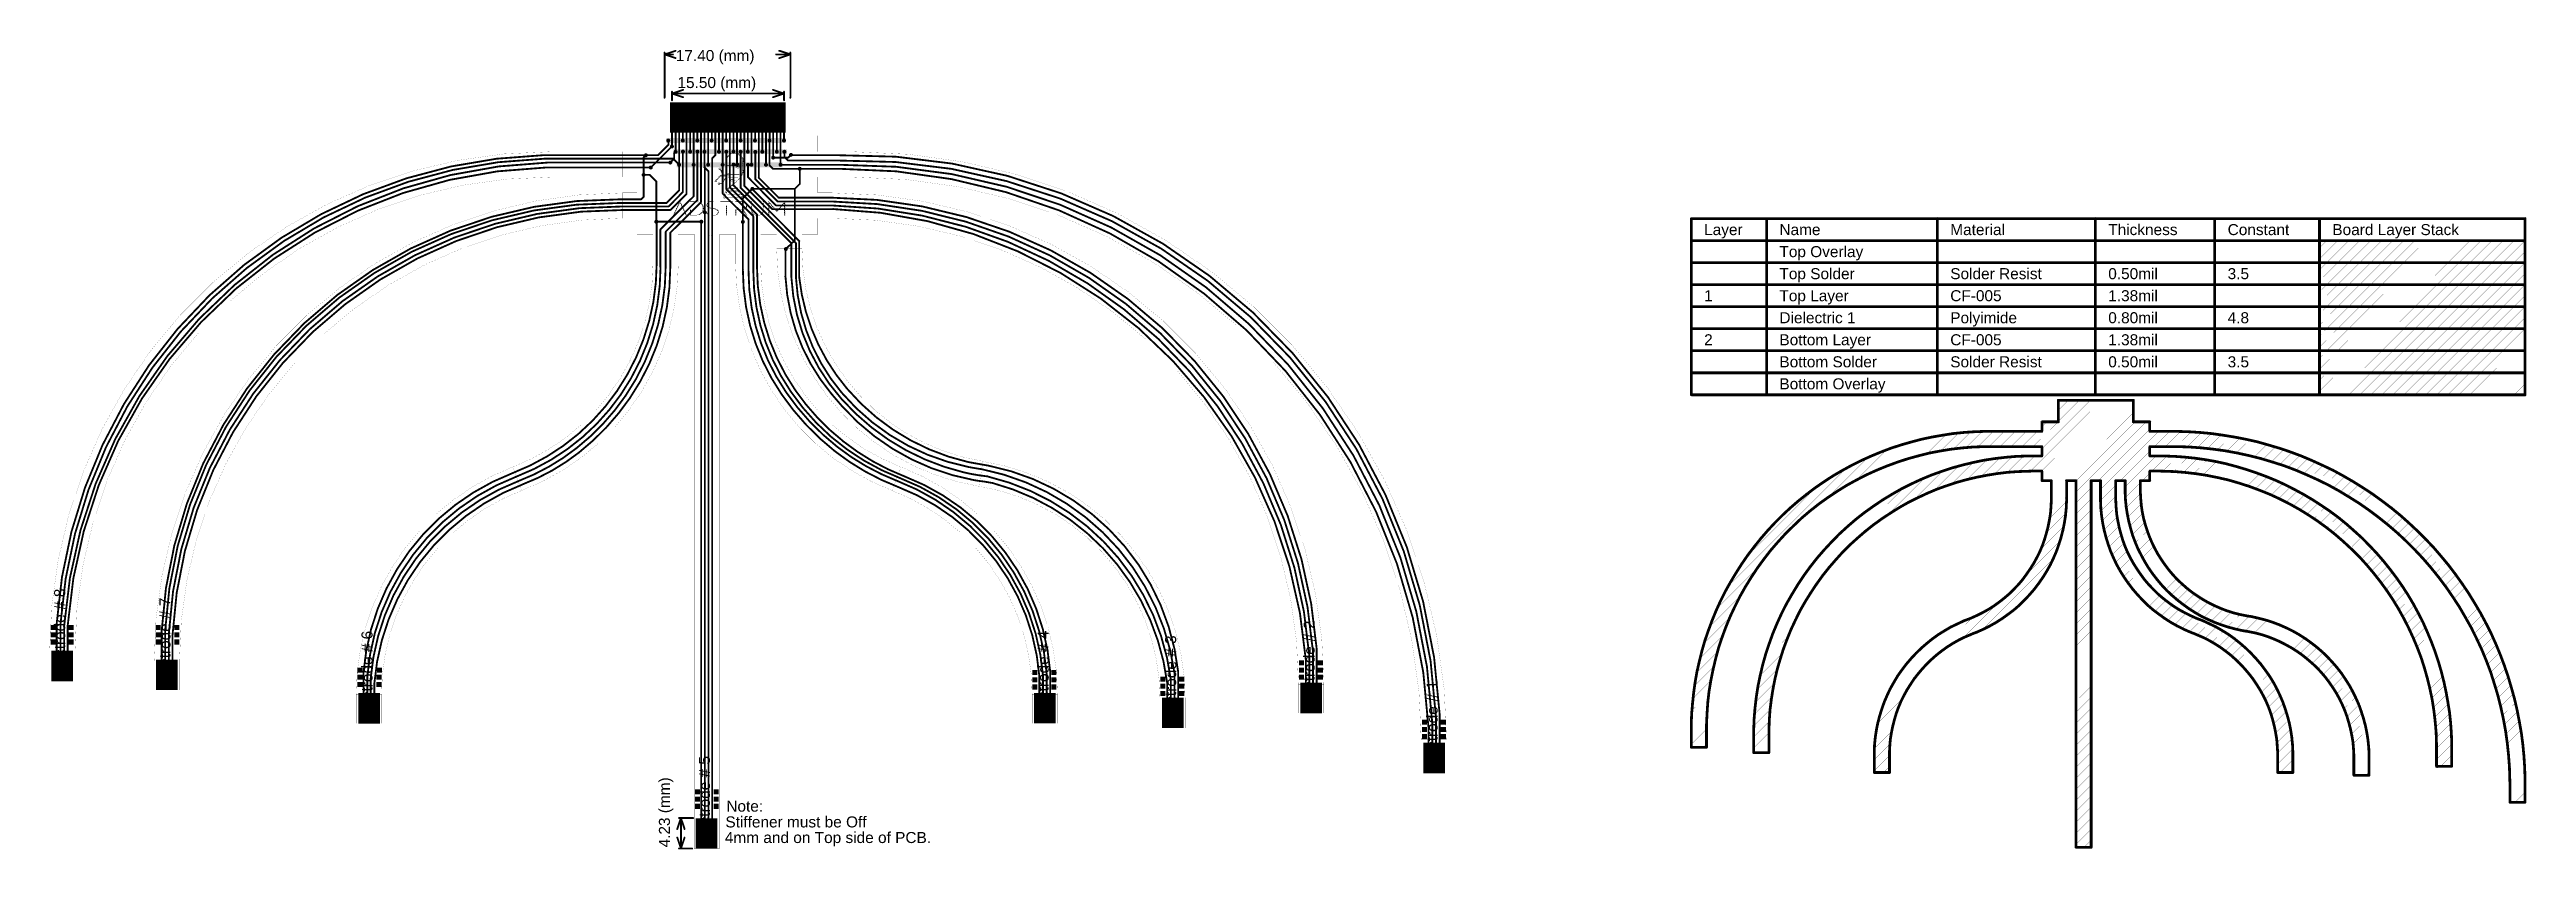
# Model space of a CAD drawing. Header units: millimetres. Extents: x 0 to 13.5, y -0.9 to 3.4.
import ezdxf

# ---------------------------------------------------------------- set-up
doc = ezdxf.new("R2010")
doc.units = ezdxf.units.MM
doc.header["$MEASUREMENT"] = 0
for name, color, linetype in [('BottomLayer', 5, 'Continuous'), ('BottomPaste', 16, 'Continuous'), ('BottomSolder', 6, 'Continuous'), ('Mechanical1', 6, 'Continuous'), ('Mechanical2', 216, 'Continuous'), ('TopLayer', 1, 'Continuous'), ('TopOverlay', 2, 'Continuous'), ('TopSolder', 216, 'Continuous'), ('ViaHoleLayer', 16, 'Continuous')]:
    doc.layers.add(name, color=color, linetype=linetype)
doc.styles.add('Arial', font='', dxfattribs={"height": 0.2})
doc.styles.get('Arial').set_extended_font_data('Arial')

msp = doc.modelspace()

# ---------------------------------------------------------------- texts
at = {"layer": 'Mechanical1', "style": 'Arial'}
for s, p in [('17.40 (mm)', (3.409, 3.377)), ('15.50 (mm)', (3.418, 3.23)), ('Note:', (3.684, -0.711)), ('Stiffener must be Off', (3.679, -0.797)), ('4mm and on Top side of PCB.', (3.676, -0.882))]:
    msp.add_text(s, height=0.06, dxfattribs=at).set_placement(p)
msp.add_text('4.23 (mm)', height=0.06, rotation=90, dxfattribs=at).set_placement((3.377, -0.906))
at = {"layer": 'Mechanical2', "style": 'Arial'}
for s, p in [('Layer', (9.007, 2.429)), ('Name', (9.417, 2.429)), ('Material', (10.347, 2.429)), ('Thickness', (11.207, 2.429)), ('Constant', (11.857, 2.429)), ('Board Layer Stack', (12.427, 2.429)), ('Top Overlay', (9.417, 2.309)), ('Top Solder', (9.417, 2.189)), ('Solder Resist', (10.347, 2.189)), ('0.50mil', (11.207, 2.189)), ('3.5', (11.857, 2.189)), ('1', (9.007, 2.069)), ('Top Layer', (9.417, 2.069)), ('CF-005', (10.347, 2.069)), ('1.38mil', (11.207, 2.069)), ('2', (9.007, 1.829)), ('Dielectric 1', (9.417, 1.949)), ('Bottom Layer', (9.417, 1.829)), ('CF-005', (10.347, 1.829)), ('Polyimide', (10.347, 1.949)), ('0.80mil', (11.207, 1.949)), ('1.38mil', (11.207, 1.829)), ('4.8', (11.857, 1.949)), ('Bottom Solder', (9.417, 1.709)), ('Solder Resist', (10.347, 1.709)), ('0.50mil', (11.207, 1.709)), ('3.5', (11.857, 1.709)), ('Bottom Overlay', (9.417, 1.589))]:
    msp.add_text(s, height=0.06, dxfattribs=at).set_placement(p)
at = {"layer": 'TopOverlay', "style": 'Arial'}
for s, p in [('Electrode # 8', (0.085, 0.01)), ('Electrode # 7', (0.658, -0.039)), ('Electrode # 6', (1.758, -0.22)), ('Electrode # 4', (5.439, -0.219)), ('Electrode # 2', (6.887, -0.164)), ('Electrode # 3', (6.133, -0.245)), ('Electrode # 1', (7.556, -0.491)), ('Electrode # 5', (3.595, -0.902))]:
    msp.add_text(s, height=0.06, rotation=90, dxfattribs=at).set_placement(p)

# ---------------------------------------------------------------- blocks, each defined once
blk = doc.blocks.new('6_____R______P_____B_1')
at = {"layer": 'BottomLayer'}
for points in [[(-0.043, -0.079), (-0.055, -0.079), (-0.055, 0.079), (-0.043, 0.079)], [(-0.024, -0.079), (-0.035, -0.079), (-0.035, 0.079), (-0.024, 0.079)], [(-0.004, -0.079), (-0.016, -0.079), (-0.016, 0.079), (-0.004, 0.079)], [(0.016, -0.079), (0.004, -0.079), (0.004, 0.079), (0.016, 0.079)], [(0.035, -0.079), (0.024, -0.079), (0.024, 0.079), (0.035, 0.079)], [(0.055, -0.079), (0.043, -0.079), (0.043, 0.079), (0.055, 0.079)]]:
    blk.add_hatch(color=5, dxfattribs=at).paths.add_polyline_path(points)
at = {"layer": 'BottomPaste'}
for points in [[(-0.043, -0.079), (-0.055, -0.079), (-0.055, 0.079), (-0.043, 0.079)], [(-0.024, -0.079), (-0.035, -0.079), (-0.035, 0.079), (-0.024, 0.079)], [(-0.004, -0.079), (-0.016, -0.079), (-0.016, 0.079), (-0.004, 0.079)], [(0.016, -0.079), (0.004, -0.079), (0.004, 0.079), (0.016, 0.079)], [(0.035, -0.079), (0.024, -0.079), (0.024, 0.079), (0.035, 0.079)], [(0.055, -0.079), (0.043, -0.079), (0.043, 0.079), (0.055, 0.079)]]:
    blk.add_hatch(color=16, dxfattribs=at).paths.add_polyline_path(points)
at = {"layer": 'BottomSolder'}
for points in [[(-0.039, -0.083), (-0.059, -0.083), (-0.059, 0.083), (-0.039, 0.083)], [(-0.02, -0.083), (-0.039, -0.083), (-0.039, 0.083), (-0.02, 0.083)], [(0, -0.083), (-0.02, -0.083), (-0.02, 0.083), (0, 0.083)], [(0.02, -0.083), (0, -0.083), (0, 0.083), (0.02, 0.083)], [(0.039, -0.083), (0.02, -0.083), (0.02, 0.083), (0.039, 0.083)], [(0.059, -0.083), (0.039, -0.083), (0.039, 0.083), (0.059, 0.083)]]:
    blk.add_hatch(color=6, dxfattribs=at).paths.add_polyline_path(points)
blk = doc.blocks.new('6_____R______P_____B_2')
at = {"layer": 'BottomLayer'}
for points in [[(-0.043, -0.079), (-0.055, -0.079), (-0.055, 0.079), (-0.043, 0.079)], [(-0.024, -0.079), (-0.035, -0.079), (-0.035, 0.079), (-0.024, 0.079)], [(-0.004, -0.079), (-0.016, -0.079), (-0.016, 0.079), (-0.004, 0.079)], [(0.016, -0.079), (0.004, -0.079), (0.004, 0.079), (0.016, 0.079)], [(0.035, -0.079), (0.024, -0.079), (0.024, 0.079), (0.035, 0.079)], [(0.055, -0.079), (0.043, -0.079), (0.043, 0.079), (0.055, 0.079)]]:
    blk.add_hatch(color=5, dxfattribs=at).paths.add_polyline_path(points)
at = {"layer": 'BottomPaste'}
for points in [[(-0.043, -0.079), (-0.055, -0.079), (-0.055, 0.079), (-0.043, 0.079)], [(-0.024, -0.079), (-0.035, -0.079), (-0.035, 0.079), (-0.024, 0.079)], [(-0.004, -0.079), (-0.016, -0.079), (-0.016, 0.079), (-0.004, 0.079)], [(0.016, -0.079), (0.004, -0.079), (0.004, 0.079), (0.016, 0.079)], [(0.035, -0.079), (0.024, -0.079), (0.024, 0.079), (0.035, 0.079)], [(0.055, -0.079), (0.043, -0.079), (0.043, 0.079), (0.055, 0.079)]]:
    blk.add_hatch(color=16, dxfattribs=at).paths.add_polyline_path(points)
at = {"layer": 'BottomSolder'}
for points in [[(-0.039, -0.083), (-0.059, -0.083), (-0.059, 0.083), (-0.039, 0.083)], [(-0.02, -0.083), (-0.039, -0.083), (-0.039, 0.083), (-0.02, 0.083)], [(0, -0.083), (-0.02, -0.083), (-0.02, 0.083), (0, 0.083)], [(0.02, -0.083), (0, -0.083), (0, 0.083), (0.02, 0.083)], [(0.039, -0.083), (0.02, -0.083), (0.02, 0.083), (0.039, 0.083)], [(0.059, -0.083), (0.039, -0.083), (0.039, 0.083), (0.059, 0.083)]]:
    blk.add_hatch(color=6, dxfattribs=at).paths.add_polyline_path(points)
blk = doc.blocks.new('6_____R______P_____B_3')
at = {"layer": 'BottomLayer'}
for points in [[(-0.043, -0.079), (-0.055, -0.079), (-0.055, 0.079), (-0.043, 0.079)], [(-0.024, -0.079), (-0.035, -0.079), (-0.035, 0.079), (-0.024, 0.079)], [(-0.004, -0.079), (-0.016, -0.079), (-0.016, 0.079), (-0.004, 0.079)], [(0.016, -0.079), (0.004, -0.079), (0.004, 0.079), (0.016, 0.079)], [(0.035, -0.079), (0.024, -0.079), (0.024, 0.079), (0.035, 0.079)], [(0.055, -0.079), (0.043, -0.079), (0.043, 0.079), (0.055, 0.079)]]:
    blk.add_hatch(color=5, dxfattribs=at).paths.add_polyline_path(points)
at = {"layer": 'BottomPaste'}
for points in [[(-0.043, -0.079), (-0.055, -0.079), (-0.055, 0.079), (-0.043, 0.079)], [(-0.024, -0.079), (-0.035, -0.079), (-0.035, 0.079), (-0.024, 0.079)], [(-0.004, -0.079), (-0.016, -0.079), (-0.016, 0.079), (-0.004, 0.079)], [(0.016, -0.079), (0.004, -0.079), (0.004, 0.079), (0.016, 0.079)], [(0.035, -0.079), (0.024, -0.079), (0.024, 0.079), (0.035, 0.079)], [(0.055, -0.079), (0.043, -0.079), (0.043, 0.079), (0.055, 0.079)]]:
    blk.add_hatch(color=16, dxfattribs=at).paths.add_polyline_path(points)
at = {"layer": 'BottomSolder'}
for points in [[(-0.039, -0.083), (-0.059, -0.083), (-0.059, 0.083), (-0.039, 0.083)], [(-0.02, -0.083), (-0.039, -0.083), (-0.039, 0.083), (-0.02, 0.083)], [(0, -0.083), (-0.02, -0.083), (-0.02, 0.083), (0, 0.083)], [(0.02, -0.083), (0, -0.083), (0, 0.083), (0.02, 0.083)], [(0.039, -0.083), (0.02, -0.083), (0.02, 0.083), (0.039, 0.083)], [(0.059, -0.083), (0.039, -0.083), (0.039, 0.083), (0.059, 0.083)]]:
    blk.add_hatch(color=6, dxfattribs=at).paths.add_polyline_path(points)
blk = doc.blocks.new('6_____R______P_____B_4')
at = {"layer": 'BottomLayer'}
for points in [[(-0.043, -0.079), (-0.055, -0.079), (-0.055, 0.079), (-0.043, 0.079)], [(-0.024, -0.079), (-0.035, -0.079), (-0.035, 0.079), (-0.024, 0.079)], [(-0.004, -0.079), (-0.016, -0.079), (-0.016, 0.079), (-0.004, 0.079)], [(0.016, -0.079), (0.004, -0.079), (0.004, 0.079), (0.016, 0.079)], [(0.035, -0.079), (0.024, -0.079), (0.024, 0.079), (0.035, 0.079)], [(0.055, -0.079), (0.043, -0.079), (0.043, 0.079), (0.055, 0.079)]]:
    blk.add_hatch(color=5, dxfattribs=at).paths.add_polyline_path(points)
at = {"layer": 'BottomPaste'}
for points in [[(-0.043, -0.079), (-0.055, -0.079), (-0.055, 0.079), (-0.043, 0.079)], [(-0.024, -0.079), (-0.035, -0.079), (-0.035, 0.079), (-0.024, 0.079)], [(-0.004, -0.079), (-0.016, -0.079), (-0.016, 0.079), (-0.004, 0.079)], [(0.016, -0.079), (0.004, -0.079), (0.004, 0.079), (0.016, 0.079)], [(0.035, -0.079), (0.024, -0.079), (0.024, 0.079), (0.035, 0.079)], [(0.055, -0.079), (0.043, -0.079), (0.043, 0.079), (0.055, 0.079)]]:
    blk.add_hatch(color=16, dxfattribs=at).paths.add_polyline_path(points)
at = {"layer": 'BottomSolder'}
for points in [[(-0.039, -0.083), (-0.059, -0.083), (-0.059, 0.083), (-0.039, 0.083)], [(-0.02, -0.083), (-0.039, -0.083), (-0.039, 0.083), (-0.02, 0.083)], [(0, -0.083), (-0.02, -0.083), (-0.02, 0.083), (0, 0.083)], [(0.02, -0.083), (0, -0.083), (0, 0.083), (0.02, 0.083)], [(0.039, -0.083), (0.02, -0.083), (0.02, 0.083), (0.039, 0.083)], [(0.059, -0.083), (0.039, -0.083), (0.039, 0.083), (0.059, 0.083)]]:
    blk.add_hatch(color=6, dxfattribs=at).paths.add_polyline_path(points)
blk = doc.blocks.new('6_____R______P_____B_5')
at = {"layer": 'BottomLayer'}
for points in [[(-0.043, -0.079), (-0.055, -0.079), (-0.055, 0.079), (-0.043, 0.079)], [(-0.024, -0.079), (-0.035, -0.079), (-0.035, 0.079), (-0.024, 0.079)], [(-0.004, -0.079), (-0.016, -0.079), (-0.016, 0.079), (-0.004, 0.079)], [(0.016, -0.079), (0.004, -0.079), (0.004, 0.079), (0.016, 0.079)], [(0.035, -0.079), (0.024, -0.079), (0.024, 0.079), (0.035, 0.079)], [(0.055, -0.079), (0.043, -0.079), (0.043, 0.079), (0.055, 0.079)]]:
    blk.add_hatch(color=5, dxfattribs=at).paths.add_polyline_path(points)
at = {"layer": 'BottomPaste'}
for points in [[(-0.043, -0.079), (-0.055, -0.079), (-0.055, 0.079), (-0.043, 0.079)], [(-0.024, -0.079), (-0.035, -0.079), (-0.035, 0.079), (-0.024, 0.079)], [(-0.004, -0.079), (-0.016, -0.079), (-0.016, 0.079), (-0.004, 0.079)], [(0.016, -0.079), (0.004, -0.079), (0.004, 0.079), (0.016, 0.079)], [(0.035, -0.079), (0.024, -0.079), (0.024, 0.079), (0.035, 0.079)], [(0.055, -0.079), (0.043, -0.079), (0.043, 0.079), (0.055, 0.079)]]:
    blk.add_hatch(color=16, dxfattribs=at).paths.add_polyline_path(points)
at = {"layer": 'BottomSolder'}
for points in [[(-0.039, -0.083), (-0.059, -0.083), (-0.059, 0.083), (-0.039, 0.083)], [(-0.02, -0.083), (-0.039, -0.083), (-0.039, 0.083), (-0.02, 0.083)], [(0, -0.083), (-0.02, -0.083), (-0.02, 0.083), (0, 0.083)], [(0.02, -0.083), (0, -0.083), (0, 0.083), (0.02, 0.083)], [(0.039, -0.083), (0.02, -0.083), (0.02, 0.083), (0.039, 0.083)], [(0.059, -0.083), (0.039, -0.083), (0.039, 0.083), (0.059, 0.083)]]:
    blk.add_hatch(color=6, dxfattribs=at).paths.add_polyline_path(points)
blk = doc.blocks.new('6_____R______P_____B_6')
at = {"layer": 'BottomLayer'}
for points in [[(-0.043, -0.079), (-0.055, -0.079), (-0.055, 0.079), (-0.043, 0.079)], [(-0.024, -0.079), (-0.035, -0.079), (-0.035, 0.079), (-0.024, 0.079)], [(-0.004, -0.079), (-0.016, -0.079), (-0.016, 0.079), (-0.004, 0.079)], [(0.016, -0.079), (0.004, -0.079), (0.004, 0.079), (0.016, 0.079)], [(0.035, -0.079), (0.024, -0.079), (0.024, 0.079), (0.035, 0.079)], [(0.055, -0.079), (0.043, -0.079), (0.043, 0.079), (0.055, 0.079)]]:
    blk.add_hatch(color=5, dxfattribs=at).paths.add_polyline_path(points)
at = {"layer": 'BottomPaste'}
for points in [[(-0.043, -0.079), (-0.055, -0.079), (-0.055, 0.079), (-0.043, 0.079)], [(-0.024, -0.079), (-0.035, -0.079), (-0.035, 0.079), (-0.024, 0.079)], [(-0.004, -0.079), (-0.016, -0.079), (-0.016, 0.079), (-0.004, 0.079)], [(0.016, -0.079), (0.004, -0.079), (0.004, 0.079), (0.016, 0.079)], [(0.035, -0.079), (0.024, -0.079), (0.024, 0.079), (0.035, 0.079)], [(0.055, -0.079), (0.043, -0.079), (0.043, 0.079), (0.055, 0.079)]]:
    blk.add_hatch(color=16, dxfattribs=at).paths.add_polyline_path(points)
at = {"layer": 'BottomSolder'}
for points in [[(-0.039, -0.083), (-0.059, -0.083), (-0.059, 0.083), (-0.039, 0.083)], [(-0.02, -0.083), (-0.039, -0.083), (-0.039, 0.083), (-0.02, 0.083)], [(0, -0.083), (-0.02, -0.083), (-0.02, 0.083), (0, 0.083)], [(0.02, -0.083), (0, -0.083), (0, 0.083), (0.02, 0.083)], [(0.039, -0.083), (0.02, -0.083), (0.02, 0.083), (0.039, 0.083)], [(0.059, -0.083), (0.039, -0.083), (0.039, 0.083), (0.059, 0.083)]]:
    blk.add_hatch(color=6, dxfattribs=at).paths.add_polyline_path(points)
blk = doc.blocks.new('32_____R______P_____B_7')
at = {"layer": 'BottomLayer'}
for points in [[(-0.299, -0.079), (-0.311, -0.079), (-0.311, 0.079), (-0.299, 0.079)], [(-0.28, -0.079), (-0.291, -0.079), (-0.291, 0.079), (-0.28, 0.079)], [(-0.26, -0.079), (-0.272, -0.079), (-0.272, 0.079), (-0.26, 0.079)], [(-0.24, -0.079), (-0.252, -0.079), (-0.252, 0.079), (-0.24, 0.079)], [(-0.22, -0.079), (-0.232, -0.079), (-0.232, 0.079), (-0.22, 0.079)], [(-0.201, -0.079), (-0.213, -0.079), (-0.213, 0.079), (-0.201, 0.079)], [(-0.181, -0.079), (-0.193, -0.079), (-0.193, 0.079), (-0.181, 0.079)], [(-0.161, -0.079), (-0.173, -0.079), (-0.173, 0.079), (-0.161, 0.079)], [(-0.142, -0.079), (-0.154, -0.079), (-0.154, 0.079), (-0.142, 0.079)], [(-0.122, -0.079), (-0.134, -0.079), (-0.134, 0.079), (-0.122, 0.079)], [(-0.102, -0.079), (-0.114, -0.079), (-0.114, 0.079), (-0.102, 0.079)], [(-0.083, -0.079), (-0.094, -0.079), (-0.094, 0.079), (-0.083, 0.079)], [(-0.063, -0.079), (-0.075, -0.079), (-0.075, 0.079), (-0.063, 0.079)], [(-0.043, -0.079), (-0.055, -0.079), (-0.055, 0.079), (-0.043, 0.079)], [(-0.024, -0.079), (-0.035, -0.079), (-0.035, 0.079), (-0.024, 0.079)], [(-0.004, -0.079), (-0.016, -0.079), (-0.016, 0.079), (-0.004, 0.079)], [(0.016, -0.079), (0.004, -0.079), (0.004, 0.079), (0.016, 0.079)], [(0.035, -0.079), (0.024, -0.079), (0.024, 0.079), (0.035, 0.079)], [(0.055, -0.079), (0.043, -0.079), (0.043, 0.079), (0.055, 0.079)], [(0.075, -0.079), (0.063, -0.079), (0.063, 0.079), (0.075, 0.079)], [(0.094, -0.079), (0.083, -0.079), (0.083, 0.079), (0.094, 0.079)], [(0.114, -0.079), (0.102, -0.079), (0.102, 0.079), (0.114, 0.079)], [(0.134, -0.079), (0.122, -0.079), (0.122, 0.079), (0.134, 0.079)], [(0.154, -0.079), (0.142, -0.079), (0.142, 0.079), (0.154, 0.079)], [(0.173, -0.079), (0.161, -0.079), (0.161, 0.079), (0.173, 0.079)], [(0.193, -0.079), (0.181, -0.079), (0.181, 0.079), (0.193, 0.079)], [(0.213, -0.079), (0.201, -0.079), (0.201, 0.079), (0.213, 0.079)], [(0.232, -0.079), (0.22, -0.079), (0.22, 0.079), (0.232, 0.079)], [(0.252, -0.079), (0.24, -0.079), (0.24, 0.079), (0.252, 0.079)], [(0.272, -0.079), (0.26, -0.079), (0.26, 0.079), (0.272, 0.079)], [(0.291, -0.079), (0.28, -0.079), (0.28, 0.079), (0.291, 0.079)], [(0.311, -0.079), (0.299, -0.079), (0.299, 0.079), (0.311, 0.079)]]:
    blk.add_hatch(color=5, dxfattribs=at).paths.add_polyline_path(points)
at = {"layer": 'BottomPaste'}
for points in [[(-0.299, -0.079), (-0.311, -0.079), (-0.311, 0.079), (-0.299, 0.079)], [(-0.28, -0.079), (-0.291, -0.079), (-0.291, 0.079), (-0.28, 0.079)], [(-0.26, -0.079), (-0.272, -0.079), (-0.272, 0.079), (-0.26, 0.079)], [(-0.24, -0.079), (-0.252, -0.079), (-0.252, 0.079), (-0.24, 0.079)], [(-0.22, -0.079), (-0.232, -0.079), (-0.232, 0.079), (-0.22, 0.079)], [(-0.201, -0.079), (-0.213, -0.079), (-0.213, 0.079), (-0.201, 0.079)], [(-0.181, -0.079), (-0.193, -0.079), (-0.193, 0.079), (-0.181, 0.079)], [(-0.161, -0.079), (-0.173, -0.079), (-0.173, 0.079), (-0.161, 0.079)], [(-0.142, -0.079), (-0.154, -0.079), (-0.154, 0.079), (-0.142, 0.079)], [(-0.122, -0.079), (-0.134, -0.079), (-0.134, 0.079), (-0.122, 0.079)], [(-0.102, -0.079), (-0.114, -0.079), (-0.114, 0.079), (-0.102, 0.079)], [(-0.083, -0.079), (-0.094, -0.079), (-0.094, 0.079), (-0.083, 0.079)], [(-0.063, -0.079), (-0.075, -0.079), (-0.075, 0.079), (-0.063, 0.079)], [(-0.043, -0.079), (-0.055, -0.079), (-0.055, 0.079), (-0.043, 0.079)], [(-0.024, -0.079), (-0.035, -0.079), (-0.035, 0.079), (-0.024, 0.079)], [(-0.004, -0.079), (-0.016, -0.079), (-0.016, 0.079), (-0.004, 0.079)], [(0.016, -0.079), (0.004, -0.079), (0.004, 0.079), (0.016, 0.079)], [(0.035, -0.079), (0.024, -0.079), (0.024, 0.079), (0.035, 0.079)], [(0.055, -0.079), (0.043, -0.079), (0.043, 0.079), (0.055, 0.079)], [(0.075, -0.079), (0.063, -0.079), (0.063, 0.079), (0.075, 0.079)], [(0.094, -0.079), (0.083, -0.079), (0.083, 0.079), (0.094, 0.079)], [(0.114, -0.079), (0.102, -0.079), (0.102, 0.079), (0.114, 0.079)], [(0.134, -0.079), (0.122, -0.079), (0.122, 0.079), (0.134, 0.079)], [(0.154, -0.079), (0.142, -0.079), (0.142, 0.079), (0.154, 0.079)], [(0.173, -0.079), (0.161, -0.079), (0.161, 0.079), (0.173, 0.079)], [(0.193, -0.079), (0.181, -0.079), (0.181, 0.079), (0.193, 0.079)], [(0.213, -0.079), (0.201, -0.079), (0.201, 0.079), (0.213, 0.079)], [(0.232, -0.079), (0.22, -0.079), (0.22, 0.079), (0.232, 0.079)], [(0.252, -0.079), (0.24, -0.079), (0.24, 0.079), (0.252, 0.079)], [(0.272, -0.079), (0.26, -0.079), (0.26, 0.079), (0.272, 0.079)], [(0.291, -0.079), (0.28, -0.079), (0.28, 0.079), (0.291, 0.079)], [(0.311, -0.079), (0.299, -0.079), (0.299, 0.079), (0.311, 0.079)]]:
    blk.add_hatch(color=16, dxfattribs=at).paths.add_polyline_path(points)
at = {"layer": 'BottomSolder'}
for points in [[(-0.295, -0.083), (-0.315, -0.083), (-0.315, 0.083), (-0.295, 0.083)], [(-0.276, -0.083), (-0.295, -0.083), (-0.295, 0.083), (-0.276, 0.083)], [(-0.256, -0.083), (-0.276, -0.083), (-0.276, 0.083), (-0.256, 0.083)], [(-0.236, -0.083), (-0.256, -0.083), (-0.256, 0.083), (-0.236, 0.083)], [(-0.216, -0.083), (-0.236, -0.083), (-0.236, 0.083), (-0.216, 0.083)], [(-0.197, -0.083), (-0.217, -0.083), (-0.217, 0.083), (-0.197, 0.083)], [(-0.177, -0.083), (-0.197, -0.083), (-0.197, 0.083), (-0.177, 0.083)], [(-0.157, -0.083), (-0.177, -0.083), (-0.177, 0.083), (-0.157, 0.083)], [(-0.138, -0.083), (-0.158, -0.083), (-0.158, 0.083), (-0.138, 0.083)], [(-0.118, -0.083), (-0.138, -0.083), (-0.138, 0.083), (-0.118, 0.083)], [(-0.098, -0.083), (-0.118, -0.083), (-0.118, 0.083), (-0.098, 0.083)], [(-0.079, -0.083), (-0.098, -0.083), (-0.098, 0.083), (-0.079, 0.083)], [(-0.059, -0.083), (-0.079, -0.083), (-0.079, 0.083), (-0.059, 0.083)], [(-0.039, -0.083), (-0.059, -0.083), (-0.059, 0.083), (-0.039, 0.083)], [(-0.02, -0.083), (-0.039, -0.083), (-0.039, 0.083), (-0.02, 0.083)], [(0, -0.083), (-0.02, -0.083), (-0.02, 0.083), (0, 0.083)], [(0.02, -0.083), (0, -0.083), (0, 0.083), (0.02, 0.083)], [(0.039, -0.083), (0.02, -0.083), (0.02, 0.083), (0.039, 0.083)], [(0.059, -0.083), (0.039, -0.083), (0.039, 0.083), (0.059, 0.083)], [(0.079, -0.083), (0.059, -0.083), (0.059, 0.083), (0.079, 0.083)], [(0.098, -0.083), (0.079, -0.083), (0.079, 0.083), (0.098, 0.083)], [(0.118, -0.083), (0.098, -0.083), (0.098, 0.083), (0.118, 0.083)], [(0.138, -0.083), (0.118, -0.083), (0.118, 0.083), (0.138, 0.083)], [(0.158, -0.083), (0.138, -0.083), (0.138, 0.083), (0.158, 0.083)], [(0.177, -0.083), (0.157, -0.083), (0.157, 0.083), (0.177, 0.083)], [(0.197, -0.083), (0.177, -0.083), (0.177, 0.083), (0.197, 0.083)], [(0.217, -0.083), (0.197, -0.083), (0.197, 0.083), (0.217, 0.083)], [(0.236, -0.083), (0.216, -0.083), (0.216, 0.083), (0.236, 0.083)], [(0.256, -0.083), (0.236, -0.083), (0.236, 0.083), (0.256, 0.083)], [(0.276, -0.083), (0.256, -0.083), (0.256, 0.083), (0.276, 0.083)], [(0.295, -0.083), (0.276, -0.083), (0.276, 0.083), (0.295, 0.083)], [(0.315, -0.083), (0.295, -0.083), (0.295, 0.083), (0.315, 0.083)]]:
    blk.add_hatch(color=6, dxfattribs=at).paths.add_polyline_path(points)
blk = doc.blocks.new('6_____R______P_____B_8')
at = {"layer": 'BottomLayer'}
for points in [[(-0.043, -0.079), (-0.055, -0.079), (-0.055, 0.079), (-0.043, 0.079)], [(-0.024, -0.079), (-0.035, -0.079), (-0.035, 0.079), (-0.024, 0.079)], [(-0.004, -0.079), (-0.016, -0.079), (-0.016, 0.079), (-0.004, 0.079)], [(0.016, -0.079), (0.004, -0.079), (0.004, 0.079), (0.016, 0.079)], [(0.035, -0.079), (0.024, -0.079), (0.024, 0.079), (0.035, 0.079)], [(0.055, -0.079), (0.043, -0.079), (0.043, 0.079), (0.055, 0.079)]]:
    blk.add_hatch(color=5, dxfattribs=at).paths.add_polyline_path(points)
at = {"layer": 'BottomPaste'}
for points in [[(-0.043, -0.079), (-0.055, -0.079), (-0.055, 0.079), (-0.043, 0.079)], [(-0.024, -0.079), (-0.035, -0.079), (-0.035, 0.079), (-0.024, 0.079)], [(-0.004, -0.079), (-0.016, -0.079), (-0.016, 0.079), (-0.004, 0.079)], [(0.016, -0.079), (0.004, -0.079), (0.004, 0.079), (0.016, 0.079)], [(0.035, -0.079), (0.024, -0.079), (0.024, 0.079), (0.035, 0.079)], [(0.055, -0.079), (0.043, -0.079), (0.043, 0.079), (0.055, 0.079)]]:
    blk.add_hatch(color=16, dxfattribs=at).paths.add_polyline_path(points)
at = {"layer": 'BottomSolder'}
for points in [[(-0.039, -0.083), (-0.059, -0.083), (-0.059, 0.083), (-0.039, 0.083)], [(-0.02, -0.083), (-0.039, -0.083), (-0.039, 0.083), (-0.02, 0.083)], [(0, -0.083), (-0.02, -0.083), (-0.02, 0.083), (0, 0.083)], [(0.02, -0.083), (0, -0.083), (0, 0.083), (0.02, 0.083)], [(0.039, -0.083), (0.02, -0.083), (0.02, 0.083), (0.039, 0.083)], [(0.059, -0.083), (0.039, -0.083), (0.039, 0.083), (0.059, 0.083)]]:
    blk.add_hatch(color=6, dxfattribs=at).paths.add_polyline_path(points)
blk = doc.blocks.new('6_____R______P_____B_9')
at = {"layer": 'BottomLayer'}
for points in [[(-0.043, -0.079), (-0.055, -0.079), (-0.055, 0.079), (-0.043, 0.079)], [(-0.024, -0.079), (-0.035, -0.079), (-0.035, 0.079), (-0.024, 0.079)], [(-0.004, -0.079), (-0.016, -0.079), (-0.016, 0.079), (-0.004, 0.079)], [(0.016, -0.079), (0.004, -0.079), (0.004, 0.079), (0.016, 0.079)], [(0.035, -0.079), (0.024, -0.079), (0.024, 0.079), (0.035, 0.079)], [(0.055, -0.079), (0.043, -0.079), (0.043, 0.079), (0.055, 0.079)]]:
    blk.add_hatch(color=5, dxfattribs=at).paths.add_polyline_path(points)
at = {"layer": 'BottomPaste'}
for points in [[(-0.043, -0.079), (-0.055, -0.079), (-0.055, 0.079), (-0.043, 0.079)], [(-0.024, -0.079), (-0.035, -0.079), (-0.035, 0.079), (-0.024, 0.079)], [(-0.004, -0.079), (-0.016, -0.079), (-0.016, 0.079), (-0.004, 0.079)], [(0.016, -0.079), (0.004, -0.079), (0.004, 0.079), (0.016, 0.079)], [(0.035, -0.079), (0.024, -0.079), (0.024, 0.079), (0.035, 0.079)], [(0.055, -0.079), (0.043, -0.079), (0.043, 0.079), (0.055, 0.079)]]:
    blk.add_hatch(color=16, dxfattribs=at).paths.add_polyline_path(points)
at = {"layer": 'BottomSolder'}
for points in [[(-0.039, -0.083), (-0.059, -0.083), (-0.059, 0.083), (-0.039, 0.083)], [(-0.02, -0.083), (-0.039, -0.083), (-0.039, 0.083), (-0.02, 0.083)], [(0, -0.083), (-0.02, -0.083), (-0.02, 0.083), (0, 0.083)], [(0.02, -0.083), (0, -0.083), (0, 0.083), (0.02, 0.083)], [(0.039, -0.083), (0.02, -0.083), (0.02, 0.083), (0.039, 0.083)], [(0.059, -0.083), (0.039, -0.083), (0.039, 0.083), (0.059, 0.083)]]:
    blk.add_hatch(color=6, dxfattribs=at).paths.add_polyline_path(points)

# ---------------------------------------------------------------- hatches: boundary and pattern name
at = {"layer": 'BottomLayer'}
h = msp.add_hatch(color=5, dxfattribs=at)
edge = h.paths.add_edge_path()
edge.add_arc((3.246, 2.864), 0.00689, 0, 360)
h = msp.add_hatch(color=5, dxfattribs=at)
edge = h.paths.add_edge_path()
edge.add_arc((3.368, 2.944), 0.00689, 0, 360)
h = msp.add_hatch(color=5, dxfattribs=at)
edge = h.paths.add_edge_path()
edge.add_arc((3.388, 2.912), 0.00689, 0, 360)
h = msp.add_hatch(color=5, dxfattribs=at)
edge = h.paths.add_edge_path()
edge.add_arc((3.408, 2.883), 0.00689, 0, 360)
h = msp.add_hatch(color=5, dxfattribs=at)
edge = h.paths.add_edge_path()
edge.add_arc((3.447, 2.944), 0.00689, 0, 360)
h = msp.add_hatch(color=5, dxfattribs=at)
edge = h.paths.add_edge_path()
edge.add_arc((3.448, 2.884), 0.00689, 0, 360)
h = msp.add_hatch(color=5, dxfattribs=at)
edge = h.paths.add_edge_path()
edge.add_arc((3.487, 2.883), 0.00689, 0, 360)
h = msp.add_hatch(color=5, dxfattribs=at)
edge = h.paths.add_edge_path()
edge.add_arc((3.526, 2.944), 0.00689, 0, 360)
h = msp.add_hatch(color=5, dxfattribs=at)
edge = h.paths.add_edge_path()
edge.add_arc((3.527, 2.884), 0.00689, 0, 360)
h = msp.add_hatch(color=5, dxfattribs=at)
edge = h.paths.add_edge_path()
edge.add_arc((3.565, 2.883), 0.00689, 0, 360)
h = msp.add_hatch(color=5, dxfattribs=at)
edge = h.paths.add_edge_path()
edge.add_arc((3.604, 2.944), 0.00689, 0, 360)
h = msp.add_hatch(color=5, dxfattribs=at)
edge = h.paths.add_edge_path()
edge.add_arc((3.644, 2.883), 0.00689, 0, 360)
h = msp.add_hatch(color=5, dxfattribs=at)
edge = h.paths.add_edge_path()
edge.add_arc((3.683, 2.944), 0.00689, 0, 360)
h = msp.add_hatch(color=5, dxfattribs=at)
edge = h.paths.add_edge_path()
edge.add_arc((3.684, 2.883), 0.00689, 0, 360)
h = msp.add_hatch(color=5, dxfattribs=at)
edge = h.paths.add_edge_path()
edge.add_arc((3.723, 2.883), 0.00689, 0, 360)
h = msp.add_hatch(color=5, dxfattribs=at)
edge = h.paths.add_edge_path()
edge.add_arc((3.762, 2.944), 0.00689, 0, 360)
h = msp.add_hatch(color=5, dxfattribs=at)
edge = h.paths.add_edge_path()
edge.add_arc((3.762, 2.883), 0.00689, 0, 360)
h = msp.add_hatch(color=5, dxfattribs=at)
edge = h.paths.add_edge_path()
edge.add_arc((3.801, 2.883), 0.00689, 0, 360)
h = msp.add_hatch(color=5, dxfattribs=at)
edge = h.paths.add_edge_path()
edge.add_arc((3.84, 2.944), 0.00689, 0, 360)
h = msp.add_hatch(color=5, dxfattribs=at)
edge = h.paths.add_edge_path()
edge.add_arc((3.842, 2.882), 0.00689, 0, 360)
h = msp.add_hatch(color=5, dxfattribs=at)
edge = h.paths.add_edge_path()
edge.add_arc((3.88, 2.883), 0.00689, 0, 360)
h = msp.add_hatch(color=5, dxfattribs=at)
edge = h.paths.add_edge_path()
edge.add_arc((3.919, 2.944), 0.00689, 0, 360)
h = msp.add_hatch(color=5, dxfattribs=at)
edge = h.paths.add_edge_path()
edge.add_arc((3.939, 2.851), 0.00689, 0, 360)
h = msp.add_hatch(color=5, dxfattribs=at)
edge = h.paths.add_edge_path()
edge.add_arc((3.959, 2.883), 0.00689, 0, 360)
h = msp.add_hatch(color=5, dxfattribs=at)
edge = h.paths.add_edge_path()
edge.add_arc((3.998, 2.944), 0.00689, 0, 360)
h = msp.add_hatch(color=5, dxfattribs=at)
edge = h.paths.add_edge_path()
edge.add_arc((4, 2.883), 0.00689, 0, 360)
h = msp.add_hatch(color=5, dxfattribs=at)
edge = h.paths.add_edge_path()
edge.add_arc((4.036, 2.866), 0.00689, 0, 360)
h = msp.add_hatch(color=5, dxfattribs=at)
edge = h.paths.add_edge_path()
edge.add_arc((3.234, 2.757), 0.00689, 0, 360)
h = msp.add_hatch(color=5, dxfattribs=at)
edge = h.paths.add_edge_path()
edge.add_arc((3.273, 2.797), 0.00689, 0, 360)
h = msp.add_hatch(color=5, dxfattribs=at)
edge = h.paths.add_edge_path()
edge.add_arc((3.379, 2.824), 0.00689, 0, 360)
h = msp.add_hatch(color=5, dxfattribs=at)
edge = h.paths.add_edge_path()
edge.add_arc((3.427, 2.812), 0.00689, 0, 360)
h = msp.add_hatch(color=5, dxfattribs=at)
edge = h.paths.add_edge_path()
edge.add_arc((3.506, 2.812), 0.00689, 0, 360)
h = msp.add_hatch(color=5, dxfattribs=at)
edge = h.paths.add_edge_path()
edge.add_arc((3.585, 2.812), 0.00689, 0, 360)
h = msp.add_hatch(color=5, dxfattribs=at)
edge = h.paths.add_edge_path()
edge.add_arc((3.664, 2.812), 0.00689, 0, 360)
h = msp.add_hatch(color=5, dxfattribs=at)
edge = h.paths.add_edge_path()
edge.add_arc((3.723, 2.813), 0.00689, 0, 360)
h = msp.add_hatch(color=5, dxfattribs=at)
edge = h.paths.add_edge_path()
edge.add_arc((3.742, 2.812), 0.00689, 0, 360)
h = msp.add_hatch(color=5, dxfattribs=at)
edge = h.paths.add_edge_path()
edge.add_arc((3.802, 2.812), 0.00689, 0, 360)
h = msp.add_hatch(color=5, dxfattribs=at)
edge = h.paths.add_edge_path()
edge.add_arc((3.821, 2.812), 0.00689, 0, 360)
h = msp.add_hatch(color=5, dxfattribs=at)
edge = h.paths.add_edge_path()
edge.add_arc((3.9, 2.812), 0.00689, 0, 360)
h = msp.add_hatch(color=5, dxfattribs=at)
edge = h.paths.add_edge_path()
edge.add_arc((3.979, 2.812), 0.00689, 0, 360)
h = msp.add_hatch(color=5, dxfattribs=at)
edge = h.paths.add_edge_path()
edge.add_arc((4.084, 2.79), 0.00689, 0, 360)
h = msp.add_hatch(color=5, dxfattribs=at)
edge = h.paths.add_edge_path()
edge.add_arc((3.826, 2.681), 0.00689, 0, 360)
h = msp.add_hatch(color=5, dxfattribs=at)
edge = h.paths.add_edge_path()
edge.add_arc((3.303, 2.502), 0.00689, 0, 360)
h = msp.add_hatch(color=5, dxfattribs=at)
edge = h.paths.add_edge_path()
edge.add_arc((3.548, 2.502), 0.00689, 0, 360)
h = msp.add_hatch(color=5, dxfattribs=at)
edge = h.paths.add_edge_path()
edge.add_arc((3.567, 2.553), 0.00689, 0, 360)
h = msp.add_hatch(color=5, dxfattribs=at)
edge = h.paths.add_edge_path()
edge.add_arc((3.774, 2.501), 0.00689, 0, 360)
h = msp.add_hatch(color=5, dxfattribs=at)
edge = h.paths.add_edge_path()
edge.add_arc((4.008, 2.353), 0.00689, 0, 360)
for points in [[(0.009, 0.282), (0.009, 0.302), (0.029, 0.302), (0.029, 0.282)], [(0.128, 0.302), (0.128, 0.282), (0.108, 0.282), (0.108, 0.302)], [(0.581, 0.282), (0.581, 0.302), (0.601, 0.302), (0.601, 0.282)], [(0.703, 0.302), (0.703, 0.282), (0.683, 0.282), (0.683, 0.302)], [(0.029, 0.262), (0.029, 0.243), (0.009, 0.243), (0.009, 0.262)], [(0.029, 0.223), (0.029, 0.203), (0.009, 0.203), (0.009, 0.223)], [(0.128, 0.262), (0.128, 0.243), (0.108, 0.243), (0.108, 0.262)], [(0.128, 0.223), (0.128, 0.203), (0.108, 0.203), (0.108, 0.223)], [(0.601, 0.262), (0.601, 0.243), (0.581, 0.243), (0.581, 0.262)], [(0.601, 0.223), (0.601, 0.203), (0.581, 0.203), (0.581, 0.223)], [(0.703, 0.262), (0.703, 0.243), (0.683, 0.243), (0.683, 0.262)], [(0.703, 0.223), (0.703, 0.203), (0.683, 0.203), (0.683, 0.223)], [(1.68, 0.05), (1.68, 0.07), (1.7, 0.07), (1.7, 0.05)], [(1.7, 0.031), (1.7, 0.011), (1.68, 0.011), (1.68, 0.031)], [(1.803, 0.031), (1.803, 0.011), (1.783, 0.011), (1.783, 0.031)], [(1.806, 0.07), (1.806, 0.05), (1.786, 0.05), (1.786, 0.07)], [(5.354, 0.037), (5.354, 0.056), (5.374, 0.056), (5.374, 0.037)], [(5.374, 0.017), (5.374, -0.003), (5.354, -0.003), (5.354, 0.017)], [(5.477, 0.056), (5.477, 0.037), (5.457, 0.037), (5.457, 0.056)], [(5.477, 0.017), (5.477, -0.003), (5.457, -0.003), (5.457, 0.017)], [(6.05, 0.001), (6.05, 0.021), (6.07, 0.021), (6.07, 0.001)], [(6.173, 0.021), (6.173, 0.001), (6.153, 0.001), (6.153, 0.021)], [(6.805, 0.09), (6.805, 0.109), (6.825, 0.109), (6.825, 0.09)], [(6.825, 0.07), (6.825, 0.05), (6.805, 0.05), (6.805, 0.07)], [(6.825, 0.031), (6.825, 0.011), (6.805, 0.011), (6.805, 0.031)], [(6.928, 0.109), (6.928, 0.09), (6.908, 0.09), (6.908, 0.109)], [(6.928, 0.07), (6.928, 0.05), (6.908, 0.05), (6.908, 0.07)], [(6.928, 0.031), (6.928, 0.011), (6.908, 0.011), (6.908, 0.031)], [(1.7, -0.009), (1.7, -0.028), (1.68, -0.028), (1.68, -0.009)], [(1.803, -0.009), (1.803, -0.028), (1.783, -0.028), (1.783, -0.009)], [(5.374, -0.022), (5.374, -0.042), (5.354, -0.042), (5.354, -0.022)], [(5.477, -0.022), (5.477, -0.042), (5.457, -0.042), (5.457, -0.022)], [(6.07, -0.018), (6.07, -0.038), (6.05, -0.038), (6.05, -0.018)], [(6.07, -0.058), (6.07, -0.077), (6.05, -0.077), (6.05, -0.058)], [(6.173, -0.018), (6.173, -0.038), (6.153, -0.038), (6.153, -0.018)], [(6.173, -0.058), (6.173, -0.077), (6.153, -0.077), (6.153, -0.058)], [(7.475, -0.234), (7.475, -0.214), (7.494, -0.214), (7.494, -0.234)], [(7.494, -0.254), (7.494, -0.274), (7.475, -0.274), (7.475, -0.254)], [(7.597, -0.214), (7.597, -0.234), (7.577, -0.234), (7.577, -0.214)], [(7.597, -0.254), (7.597, -0.274), (7.577, -0.274), (7.577, -0.254)], [(7.494, -0.293), (7.494, -0.313), (7.475, -0.313), (7.475, -0.293)], [(7.597, -0.293), (7.597, -0.313), (7.577, -0.313), (7.577, -0.293)], [(3.517, -0.613), (3.517, -0.593), (3.536, -0.593), (3.536, -0.613)], [(3.536, -0.633), (3.536, -0.652), (3.517, -0.652), (3.517, -0.633)], [(3.536, -0.672), (3.536, -0.692), (3.517, -0.692), (3.517, -0.672)], [(3.639, -0.593), (3.639, -0.613), (3.619, -0.613), (3.619, -0.593)], [(3.639, -0.633), (3.639, -0.652), (3.619, -0.652), (3.619, -0.633)], [(3.639, -0.672), (3.639, -0.692), (3.619, -0.692), (3.619, -0.672)]]:
    msp.add_hatch(color=5, dxfattribs=at).paths.add_polyline_path(points)
at = {"layer": 'BottomPaste'}
for points in [[(0.009, 0.282), (0.009, 0.302), (0.029, 0.302), (0.029, 0.282)], [(0.128, 0.302), (0.128, 0.282), (0.108, 0.282), (0.108, 0.302)], [(0.581, 0.282), (0.581, 0.302), (0.601, 0.302), (0.601, 0.282)], [(0.703, 0.302), (0.703, 0.282), (0.683, 0.282), (0.683, 0.302)], [(0.029, 0.262), (0.029, 0.243), (0.009, 0.243), (0.009, 0.262)], [(0.029, 0.223), (0.029, 0.203), (0.009, 0.203), (0.009, 0.223)], [(0.128, 0.262), (0.128, 0.243), (0.108, 0.243), (0.108, 0.262)], [(0.128, 0.223), (0.128, 0.203), (0.108, 0.203), (0.108, 0.223)], [(0.601, 0.262), (0.601, 0.243), (0.581, 0.243), (0.581, 0.262)], [(0.601, 0.223), (0.601, 0.203), (0.581, 0.203), (0.581, 0.223)], [(0.703, 0.262), (0.703, 0.243), (0.683, 0.243), (0.683, 0.262)], [(0.703, 0.223), (0.703, 0.203), (0.683, 0.203), (0.683, 0.223)], [(1.68, 0.05), (1.68, 0.07), (1.7, 0.07), (1.7, 0.05)], [(1.7, 0.031), (1.7, 0.011), (1.68, 0.011), (1.68, 0.031)], [(1.803, 0.031), (1.803, 0.011), (1.783, 0.011), (1.783, 0.031)], [(1.806, 0.07), (1.806, 0.05), (1.786, 0.05), (1.786, 0.07)], [(5.354, 0.037), (5.354, 0.056), (5.374, 0.056), (5.374, 0.037)], [(5.374, 0.017), (5.374, -0.003), (5.354, -0.003), (5.354, 0.017)], [(5.477, 0.056), (5.477, 0.037), (5.457, 0.037), (5.457, 0.056)], [(5.477, 0.017), (5.477, -0.003), (5.457, -0.003), (5.457, 0.017)], [(6.05, 0.001), (6.05, 0.021), (6.07, 0.021), (6.07, 0.001)], [(6.173, 0.021), (6.173, 0.001), (6.153, 0.001), (6.153, 0.021)], [(6.805, 0.09), (6.805, 0.109), (6.825, 0.109), (6.825, 0.09)], [(6.825, 0.07), (6.825, 0.05), (6.805, 0.05), (6.805, 0.07)], [(6.825, 0.031), (6.825, 0.011), (6.805, 0.011), (6.805, 0.031)], [(6.928, 0.109), (6.928, 0.09), (6.908, 0.09), (6.908, 0.109)], [(6.928, 0.07), (6.928, 0.05), (6.908, 0.05), (6.908, 0.07)], [(6.928, 0.031), (6.928, 0.011), (6.908, 0.011), (6.908, 0.031)], [(1.7, -0.009), (1.7, -0.028), (1.68, -0.028), (1.68, -0.009)], [(1.803, -0.009), (1.803, -0.028), (1.783, -0.028), (1.783, -0.009)], [(5.374, -0.022), (5.374, -0.042), (5.354, -0.042), (5.354, -0.022)], [(5.477, -0.022), (5.477, -0.042), (5.457, -0.042), (5.457, -0.022)], [(6.07, -0.018), (6.07, -0.038), (6.05, -0.038), (6.05, -0.018)], [(6.07, -0.058), (6.07, -0.077), (6.05, -0.077), (6.05, -0.058)], [(6.173, -0.018), (6.173, -0.038), (6.153, -0.038), (6.153, -0.018)], [(6.173, -0.058), (6.173, -0.077), (6.153, -0.077), (6.153, -0.058)], [(7.475, -0.234), (7.475, -0.214), (7.494, -0.214), (7.494, -0.234)], [(7.494, -0.254), (7.494, -0.274), (7.475, -0.274), (7.475, -0.254)], [(7.597, -0.214), (7.597, -0.234), (7.577, -0.234), (7.577, -0.214)], [(7.597, -0.254), (7.597, -0.274), (7.577, -0.274), (7.577, -0.254)], [(7.494, -0.293), (7.494, -0.313), (7.475, -0.313), (7.475, -0.293)], [(7.597, -0.293), (7.597, -0.313), (7.577, -0.313), (7.577, -0.293)], [(3.517, -0.613), (3.517, -0.593), (3.536, -0.593), (3.536, -0.613)], [(3.536, -0.633), (3.536, -0.652), (3.517, -0.652), (3.517, -0.633)], [(3.536, -0.672), (3.536, -0.692), (3.517, -0.692), (3.517, -0.672)], [(3.639, -0.593), (3.639, -0.613), (3.619, -0.613), (3.619, -0.593)], [(3.639, -0.633), (3.639, -0.652), (3.619, -0.652), (3.619, -0.633)], [(3.639, -0.672), (3.639, -0.692), (3.619, -0.692), (3.619, -0.672)]]:
    msp.add_hatch(color=16, dxfattribs=at).paths.add_polyline_path(points)
at = {"layer": 'BottomSolder'}
h = msp.add_hatch(color=6, dxfattribs=at)
edge = h.paths.add_edge_path()
edge.add_arc((3.246, 2.864), 0.0109, 0, 360)
h = msp.add_hatch(color=6, dxfattribs=at)
edge = h.paths.add_edge_path()
edge.add_arc((3.368, 2.944), 0.0109, 0, 360)
h = msp.add_hatch(color=6, dxfattribs=at)
edge = h.paths.add_edge_path()
edge.add_arc((3.379, 2.824), 0.0109, 0, 360)
h = msp.add_hatch(color=6, dxfattribs=at)
edge = h.paths.add_edge_path()
edge.add_arc((3.388, 2.912), 0.0109, 0, 360)
h = msp.add_hatch(color=6, dxfattribs=at)
edge = h.paths.add_edge_path()
edge.add_arc((3.408, 2.883), 0.0109, 0, 360)
h = msp.add_hatch(color=6, dxfattribs=at)
edge = h.paths.add_edge_path()
edge.add_arc((3.447, 2.944), 0.0109, 0, 360)
h = msp.add_hatch(color=6, dxfattribs=at)
edge = h.paths.add_edge_path()
edge.add_arc((3.448, 2.884), 0.0109, 0, 360)
h = msp.add_hatch(color=6, dxfattribs=at)
edge = h.paths.add_edge_path()
edge.add_arc((3.487, 2.883), 0.0109, 0, 360)
h = msp.add_hatch(color=6, dxfattribs=at)
edge = h.paths.add_edge_path()
edge.add_arc((3.526, 2.944), 0.0109, 0, 360)
h = msp.add_hatch(color=6, dxfattribs=at)
edge = h.paths.add_edge_path()
edge.add_arc((3.527, 2.884), 0.0109, 0, 360)
h = msp.add_hatch(color=6, dxfattribs=at)
edge = h.paths.add_edge_path()
edge.add_arc((3.565, 2.883), 0.0109, 0, 360)
h = msp.add_hatch(color=6, dxfattribs=at)
edge = h.paths.add_edge_path()
edge.add_arc((3.604, 2.944), 0.0109, 0, 360)
h = msp.add_hatch(color=6, dxfattribs=at)
edge = h.paths.add_edge_path()
edge.add_arc((3.644, 2.883), 0.0109, 0, 360)
h = msp.add_hatch(color=6, dxfattribs=at)
edge = h.paths.add_edge_path()
edge.add_arc((3.683, 2.944), 0.0109, 0, 360)
h = msp.add_hatch(color=6, dxfattribs=at)
edge = h.paths.add_edge_path()
edge.add_arc((3.684, 2.883), 0.0109, 0, 360)
h = msp.add_hatch(color=6, dxfattribs=at)
edge = h.paths.add_edge_path()
edge.add_arc((3.723, 2.883), 0.0109, 0, 360)
h = msp.add_hatch(color=6, dxfattribs=at)
edge = h.paths.add_edge_path()
edge.add_arc((3.762, 2.944), 0.0109, 0, 360)
h = msp.add_hatch(color=6, dxfattribs=at)
edge = h.paths.add_edge_path()
edge.add_arc((3.762, 2.883), 0.0109, 0, 360)
h = msp.add_hatch(color=6, dxfattribs=at)
edge = h.paths.add_edge_path()
edge.add_arc((3.801, 2.883), 0.0109, 0, 360)
h = msp.add_hatch(color=6, dxfattribs=at)
edge = h.paths.add_edge_path()
edge.add_arc((3.84, 2.944), 0.0109, 0, 360)
h = msp.add_hatch(color=6, dxfattribs=at)
edge = h.paths.add_edge_path()
edge.add_arc((3.842, 2.882), 0.0109, 0, 360)
h = msp.add_hatch(color=6, dxfattribs=at)
edge = h.paths.add_edge_path()
edge.add_arc((3.88, 2.883), 0.0109, 0, 360)
h = msp.add_hatch(color=6, dxfattribs=at)
edge = h.paths.add_edge_path()
edge.add_arc((3.919, 2.944), 0.0109, 0, 360)
h = msp.add_hatch(color=6, dxfattribs=at)
edge = h.paths.add_edge_path()
edge.add_arc((3.939, 2.851), 0.0109, 0, 360)
h = msp.add_hatch(color=6, dxfattribs=at)
edge = h.paths.add_edge_path()
edge.add_arc((3.959, 2.883), 0.0109, 0, 360)
h = msp.add_hatch(color=6, dxfattribs=at)
edge = h.paths.add_edge_path()
edge.add_arc((3.998, 2.944), 0.0109, 0, 360)
h = msp.add_hatch(color=6, dxfattribs=at)
edge = h.paths.add_edge_path()
edge.add_arc((4, 2.883), 0.0109, 0, 360)
h = msp.add_hatch(color=6, dxfattribs=at)
edge = h.paths.add_edge_path()
edge.add_arc((4.036, 2.866), 0.0109, 0, 360)
h = msp.add_hatch(color=6, dxfattribs=at)
edge = h.paths.add_edge_path()
edge.add_arc((3.234, 2.757), 0.0109, 0, 360)
h = msp.add_hatch(color=6, dxfattribs=at)
edge = h.paths.add_edge_path()
edge.add_arc((3.273, 2.797), 0.0109, 0, 360)
h = msp.add_hatch(color=6, dxfattribs=at)
edge = h.paths.add_edge_path()
edge.add_arc((3.427, 2.812), 0.0109, 0, 360)
h = msp.add_hatch(color=6, dxfattribs=at)
edge = h.paths.add_edge_path()
edge.add_arc((3.506, 2.812), 0.0109, 0, 360)
h = msp.add_hatch(color=6, dxfattribs=at)
edge = h.paths.add_edge_path()
edge.add_arc((3.585, 2.812), 0.0109, 0, 360)
h = msp.add_hatch(color=6, dxfattribs=at)
edge = h.paths.add_edge_path()
edge.add_arc((3.664, 2.812), 0.0109, 0, 360)
h = msp.add_hatch(color=6, dxfattribs=at)
edge = h.paths.add_edge_path()
edge.add_arc((3.723, 2.813), 0.0109, 0, 360)
h = msp.add_hatch(color=6, dxfattribs=at)
edge = h.paths.add_edge_path()
edge.add_arc((3.742, 2.812), 0.0109, 0, 360)
h = msp.add_hatch(color=6, dxfattribs=at)
edge = h.paths.add_edge_path()
edge.add_arc((3.802, 2.812), 0.0109, 0, 360)
h = msp.add_hatch(color=6, dxfattribs=at)
edge = h.paths.add_edge_path()
edge.add_arc((3.821, 2.812), 0.0109, 0, 360)
h = msp.add_hatch(color=6, dxfattribs=at)
edge = h.paths.add_edge_path()
edge.add_arc((3.9, 2.812), 0.0109, 0, 360)
h = msp.add_hatch(color=6, dxfattribs=at)
edge = h.paths.add_edge_path()
edge.add_arc((3.979, 2.812), 0.0109, 0, 360)
h = msp.add_hatch(color=6, dxfattribs=at)
edge = h.paths.add_edge_path()
edge.add_arc((4.084, 2.79), 0.0109, 0, 360)
h = msp.add_hatch(color=6, dxfattribs=at)
edge = h.paths.add_edge_path()
edge.add_arc((3.567, 2.553), 0.0109, 0, 360)
h = msp.add_hatch(color=6, dxfattribs=at)
edge = h.paths.add_edge_path()
edge.add_arc((3.826, 2.681), 0.0109, 0, 360)
h = msp.add_hatch(color=6, dxfattribs=at)
edge = h.paths.add_edge_path()
edge.add_arc((3.303, 2.502), 0.0109, 0, 360)
h = msp.add_hatch(color=6, dxfattribs=at)
edge = h.paths.add_edge_path()
edge.add_arc((3.548, 2.502), 0.0109, 0, 360)
h = msp.add_hatch(color=6, dxfattribs=at)
edge = h.paths.add_edge_path()
edge.add_arc((3.774, 2.501), 0.0109, 0, 360)
h = msp.add_hatch(color=6, dxfattribs=at)
edge = h.paths.add_edge_path()
edge.add_arc((4.008, 2.353), 0.0109, 0, 360)
for points in [[(0.005, 0.278), (0.005, 0.306), (0.033, 0.306), (0.033, 0.278)], [(0.132, 0.306), (0.132, 0.278), (0.104, 0.278), (0.104, 0.306)], [(0.577, 0.278), (0.577, 0.306), (0.605, 0.306), (0.605, 0.278)], [(0.707, 0.306), (0.707, 0.278), (0.679, 0.278), (0.679, 0.306)], [(0.033, 0.266), (0.033, 0.239), (0.005, 0.239), (0.005, 0.266)], [(0.033, 0.227), (0.033, 0.199), (0.005, 0.199), (0.005, 0.227)], [(0.132, 0.266), (0.132, 0.239), (0.104, 0.239), (0.104, 0.266)], [(0.132, 0.227), (0.132, 0.199), (0.104, 0.199), (0.104, 0.227)], [(0.605, 0.266), (0.605, 0.239), (0.577, 0.239), (0.577, 0.266)], [(0.605, 0.227), (0.605, 0.199), (0.577, 0.199), (0.577, 0.227)], [(0.707, 0.266), (0.707, 0.239), (0.679, 0.239), (0.679, 0.266)], [(0.707, 0.227), (0.707, 0.199), (0.679, 0.199), (0.679, 0.227)], [(1.676, 0.046), (1.676, 0.074), (1.704, 0.074), (1.704, 0.046)], [(1.704, 0.035), (1.704, 0.007), (1.676, 0.007), (1.676, 0.035)], [(1.807, 0.035), (1.807, 0.007), (1.779, 0.007), (1.779, 0.035)], [(1.81, 0.074), (1.81, 0.046), (1.782, 0.046), (1.782, 0.074)], [(5.35, 0.033), (5.35, 0.06), (5.378, 0.06), (5.378, 0.033)], [(5.378, 0.021), (5.378, -0.007), (5.35, -0.007), (5.35, 0.021)], [(5.481, 0.06), (5.481, 0.033), (5.453, 0.033), (5.453, 0.06)], [(5.481, 0.021), (5.481, -0.007), (5.453, -0.007), (5.453, 0.021)], [(6.046, -0.003), (6.046, 0.025), (6.074, 0.025), (6.074, -0.003)], [(6.177, 0.025), (6.177, -0.003), (6.149, -0.003), (6.149, 0.025)], [(6.801, 0.086), (6.801, 0.113), (6.829, 0.113), (6.829, 0.086)], [(6.829, 0.074), (6.829, 0.046), (6.801, 0.046), (6.801, 0.074)], [(6.829, 0.035), (6.829, 0.007), (6.801, 0.007), (6.801, 0.035)], [(6.932, 0.113), (6.932, 0.086), (6.904, 0.086), (6.904, 0.113)], [(6.932, 0.074), (6.932, 0.046), (6.904, 0.046), (6.904, 0.074)], [(6.932, 0.035), (6.932, 0.007), (6.904, 0.007), (6.904, 0.035)], [(1.704, -0.005), (1.704, -0.032), (1.676, -0.032), (1.676, -0.005)], [(1.807, -0.005), (1.807, -0.032), (1.779, -0.032), (1.779, -0.005)], [(5.378, -0.018), (5.378, -0.046), (5.35, -0.046), (5.35, -0.018)], [(5.481, -0.018), (5.481, -0.046), (5.453, -0.046), (5.453, -0.018)], [(6.074, -0.014), (6.074, -0.042), (6.046, -0.042), (6.046, -0.014)], [(6.074, -0.054), (6.074, -0.081), (6.046, -0.081), (6.046, -0.054)], [(6.177, -0.014), (6.177, -0.042), (6.149, -0.042), (6.149, -0.014)], [(6.177, -0.054), (6.177, -0.081), (6.149, -0.081), (6.149, -0.054)], [(7.471, -0.238), (7.471, -0.21), (7.498, -0.21), (7.498, -0.238)], [(7.498, -0.25), (7.498, -0.278), (7.471, -0.278), (7.471, -0.25)], [(7.601, -0.21), (7.601, -0.238), (7.573, -0.238), (7.573, -0.21)], [(7.601, -0.25), (7.601, -0.278), (7.573, -0.278), (7.573, -0.25)], [(7.498, -0.289), (7.498, -0.317), (7.471, -0.317), (7.471, -0.289)], [(7.601, -0.289), (7.601, -0.317), (7.573, -0.317), (7.573, -0.289)], [(3.513, -0.617), (3.513, -0.589), (3.54, -0.589), (3.54, -0.617)], [(3.54, -0.629), (3.54, -0.656), (3.513, -0.656), (3.513, -0.629)], [(3.54, -0.668), (3.54, -0.696), (3.513, -0.696), (3.513, -0.668)], [(3.643, -0.589), (3.643, -0.617), (3.615, -0.617), (3.615, -0.589)], [(3.643, -0.629), (3.643, -0.656), (3.615, -0.656), (3.615, -0.629)], [(3.643, -0.668), (3.643, -0.696), (3.615, -0.696), (3.615, -0.668)]]:
    msp.add_hatch(color=6, dxfattribs=at).paths.add_polyline_path(points)
at = {"layer": 'TopLayer'}
h = msp.add_hatch(color=1, dxfattribs=at)
edge = h.paths.add_edge_path()
edge.add_arc((3.246, 2.864), 0.00689, 0, 360)
for points in [[(3.358, 2.931), (4.009, 2.931), (4.009, 2.957), (3.358, 2.957)], [(3.395, 2.87), (4.015, 2.87), (4.015, 2.897), (3.395, 2.897)], [(3.414, 2.799), (3.99, 2.799), (3.99, 2.826), (3.414, 2.826)]]:
    msp.add_hatch(color=1, dxfattribs=at).paths.add_polyline_path(points)
h = msp.add_hatch(color=1, dxfattribs=at)
edge = h.paths.add_edge_path()
edge.add_arc((3.368, 2.944), 0.00689, 0, 360)
h = msp.add_hatch(color=1, dxfattribs=at)
edge = h.paths.add_edge_path()
edge.add_arc((3.388, 2.912), 0.00689, 0, 360)
h = msp.add_hatch(color=1, dxfattribs=at)
edge = h.paths.add_edge_path()
edge.add_arc((3.408, 2.883), 0.00689, 0, 360)
h = msp.add_hatch(color=1, dxfattribs=at)
edge = h.paths.add_edge_path()
edge.add_arc((3.447, 2.944), 0.00689, 0, 360)
h = msp.add_hatch(color=1, dxfattribs=at)
edge = h.paths.add_edge_path()
edge.add_arc((3.448, 2.884), 0.00689, 0, 360)
h = msp.add_hatch(color=1, dxfattribs=at)
edge = h.paths.add_edge_path()
edge.add_arc((3.487, 2.883), 0.00689, 0, 360)
h = msp.add_hatch(color=1, dxfattribs=at)
edge = h.paths.add_edge_path()
edge.add_arc((3.526, 2.944), 0.00689, 0, 360)
h = msp.add_hatch(color=1, dxfattribs=at)
edge = h.paths.add_edge_path()
edge.add_arc((3.527, 2.884), 0.00689, 0, 360)
h = msp.add_hatch(color=1, dxfattribs=at)
edge = h.paths.add_edge_path()
edge.add_arc((3.565, 2.883), 0.00689, 0, 360)
h = msp.add_hatch(color=1, dxfattribs=at)
edge = h.paths.add_edge_path()
edge.add_arc((3.604, 2.944), 0.00689, 0, 360)
h = msp.add_hatch(color=1, dxfattribs=at)
edge = h.paths.add_edge_path()
edge.add_arc((3.644, 2.883), 0.00689, 0, 360)
h = msp.add_hatch(color=1, dxfattribs=at)
edge = h.paths.add_edge_path()
edge.add_arc((3.683, 2.944), 0.00689, 0, 360)
h = msp.add_hatch(color=1, dxfattribs=at)
edge = h.paths.add_edge_path()
edge.add_arc((3.684, 2.883), 0.00689, 0, 360)
h = msp.add_hatch(color=1, dxfattribs=at)
edge = h.paths.add_edge_path()
edge.add_arc((3.723, 2.883), 0.00689, 0, 360)
h = msp.add_hatch(color=1, dxfattribs=at)
edge = h.paths.add_edge_path()
edge.add_arc((3.762, 2.944), 0.00689, 0, 360)
h = msp.add_hatch(color=1, dxfattribs=at)
edge = h.paths.add_edge_path()
edge.add_arc((3.762, 2.883), 0.00689, 0, 360)
h = msp.add_hatch(color=1, dxfattribs=at)
edge = h.paths.add_edge_path()
edge.add_arc((3.801, 2.883), 0.00689, 0, 360)
h = msp.add_hatch(color=1, dxfattribs=at)
edge = h.paths.add_edge_path()
edge.add_arc((3.84, 2.944), 0.00689, 0, 360)
h = msp.add_hatch(color=1, dxfattribs=at)
edge = h.paths.add_edge_path()
edge.add_arc((3.842, 2.882), 0.00689, 0, 360)
h = msp.add_hatch(color=1, dxfattribs=at)
edge = h.paths.add_edge_path()
edge.add_arc((3.88, 2.883), 0.00689, 0, 360)
h = msp.add_hatch(color=1, dxfattribs=at)
edge = h.paths.add_edge_path()
edge.add_arc((3.919, 2.944), 0.00689, 0, 360)
h = msp.add_hatch(color=1, dxfattribs=at)
edge = h.paths.add_edge_path()
edge.add_arc((3.939, 2.851), 0.00689, 0, 360)
h = msp.add_hatch(color=1, dxfattribs=at)
edge = h.paths.add_edge_path()
edge.add_arc((3.959, 2.883), 0.00689, 0, 360)
h = msp.add_hatch(color=1, dxfattribs=at)
edge = h.paths.add_edge_path()
edge.add_arc((3.998, 2.944), 0.00689, 0, 360)
h = msp.add_hatch(color=1, dxfattribs=at)
edge = h.paths.add_edge_path()
edge.add_arc((4, 2.883), 0.00689, 0, 360)
h = msp.add_hatch(color=1, dxfattribs=at)
edge = h.paths.add_edge_path()
edge.add_arc((4.036, 2.866), 0.00689, 0, 360)
h = msp.add_hatch(color=1, dxfattribs=at)
edge = h.paths.add_edge_path()
edge.add_arc((3.234, 2.757), 0.00689, 0, 360)
h = msp.add_hatch(color=1, dxfattribs=at)
edge = h.paths.add_edge_path()
edge.add_arc((3.273, 2.797), 0.00689, 0, 360)
h = msp.add_hatch(color=1, dxfattribs=at)
edge = h.paths.add_edge_path()
edge.add_arc((3.379, 2.824), 0.00689, 0, 360)
h = msp.add_hatch(color=1, dxfattribs=at)
edge = h.paths.add_edge_path()
edge.add_arc((3.427, 2.812), 0.00689, 0, 360)
h = msp.add_hatch(color=1, dxfattribs=at)
edge = h.paths.add_edge_path()
edge.add_arc((3.506, 2.812), 0.00689, 0, 360)
h = msp.add_hatch(color=1, dxfattribs=at)
edge = h.paths.add_edge_path()
edge.add_arc((3.585, 2.812), 0.00689, 0, 360)
h = msp.add_hatch(color=1, dxfattribs=at)
edge = h.paths.add_edge_path()
edge.add_arc((3.664, 2.812), 0.00689, 0, 360)
h = msp.add_hatch(color=1, dxfattribs=at)
edge = h.paths.add_edge_path()
edge.add_arc((3.723, 2.813), 0.00689, 0, 360)
h = msp.add_hatch(color=1, dxfattribs=at)
edge = h.paths.add_edge_path()
edge.add_arc((3.742, 2.812), 0.00689, 0, 360)
h = msp.add_hatch(color=1, dxfattribs=at)
edge = h.paths.add_edge_path()
edge.add_arc((3.802, 2.812), 0.00689, 0, 360)
h = msp.add_hatch(color=1, dxfattribs=at)
edge = h.paths.add_edge_path()
edge.add_arc((3.821, 2.812), 0.00689, 0, 360)
h = msp.add_hatch(color=1, dxfattribs=at)
edge = h.paths.add_edge_path()
edge.add_arc((3.9, 2.812), 0.00689, 0, 360)
h = msp.add_hatch(color=1, dxfattribs=at)
edge = h.paths.add_edge_path()
edge.add_arc((3.979, 2.812), 0.00689, 0, 360)
h = msp.add_hatch(color=1, dxfattribs=at)
edge = h.paths.add_edge_path()
edge.add_arc((4.084, 2.79), 0.00689, 0, 360)
h = msp.add_hatch(color=1, dxfattribs=at)
edge = h.paths.add_edge_path()
edge.add_arc((3.826, 2.681), 0.00689, 0, 360)
h = msp.add_hatch(color=1, dxfattribs=at)
edge = h.paths.add_edge_path()
edge.add_arc((3.303, 2.502), 0.00689, 0, 360)
h = msp.add_hatch(color=1, dxfattribs=at)
edge = h.paths.add_edge_path()
edge.add_arc((3.548, 2.502), 0.00689, 0, 360)
h = msp.add_hatch(color=1, dxfattribs=at)
edge = h.paths.add_edge_path()
edge.add_arc((3.567, 2.553), 0.00689, 0, 360)
h = msp.add_hatch(color=1, dxfattribs=at)
edge = h.paths.add_edge_path()
edge.add_arc((3.774, 2.501), 0.00689, 0, 360)
h = msp.add_hatch(color=1, dxfattribs=at)
edge = h.paths.add_edge_path()
edge.add_arc((4.008, 2.353), 0.00689, 0, 360)
at = {"layer": 'TopSolder'}
h = msp.add_hatch(color=216, dxfattribs=at)
edge = h.paths.add_edge_path()
edge.add_arc((3.246, 2.864), 0.0109, 0, 360)
h = msp.add_hatch(color=216, dxfattribs=at)
edge = h.paths.add_edge_path()
edge.add_arc((3.368, 2.944), 0.0109, 0, 360)
h = msp.add_hatch(color=216, dxfattribs=at)
edge = h.paths.add_edge_path()
edge.add_arc((3.379, 2.824), 0.0109, 0, 360)
h = msp.add_hatch(color=216, dxfattribs=at)
edge = h.paths.add_edge_path()
edge.add_arc((3.388, 2.912), 0.0109, 0, 360)
h = msp.add_hatch(color=216, dxfattribs=at)
edge = h.paths.add_edge_path()
edge.add_arc((3.408, 2.883), 0.0109, 0, 360)
h = msp.add_hatch(color=216, dxfattribs=at)
edge = h.paths.add_edge_path()
edge.add_arc((3.447, 2.944), 0.0109, 0, 360)
h = msp.add_hatch(color=216, dxfattribs=at)
edge = h.paths.add_edge_path()
edge.add_arc((3.448, 2.884), 0.0109, 0, 360)
h = msp.add_hatch(color=216, dxfattribs=at)
edge = h.paths.add_edge_path()
edge.add_arc((3.487, 2.883), 0.0109, 0, 360)
h = msp.add_hatch(color=216, dxfattribs=at)
edge = h.paths.add_edge_path()
edge.add_arc((3.526, 2.944), 0.0109, 0, 360)
h = msp.add_hatch(color=216, dxfattribs=at)
edge = h.paths.add_edge_path()
edge.add_arc((3.527, 2.884), 0.0109, 0, 360)
h = msp.add_hatch(color=216, dxfattribs=at)
edge = h.paths.add_edge_path()
edge.add_arc((3.565, 2.883), 0.0109, 0, 360)
h = msp.add_hatch(color=216, dxfattribs=at)
edge = h.paths.add_edge_path()
edge.add_arc((3.604, 2.944), 0.0109, 0, 360)
h = msp.add_hatch(color=216, dxfattribs=at)
edge = h.paths.add_edge_path()
edge.add_arc((3.644, 2.883), 0.0109, 0, 360)
h = msp.add_hatch(color=216, dxfattribs=at)
edge = h.paths.add_edge_path()
edge.add_arc((3.683, 2.944), 0.0109, 0, 360)
h = msp.add_hatch(color=216, dxfattribs=at)
edge = h.paths.add_edge_path()
edge.add_arc((3.684, 2.883), 0.0109, 0, 360)
h = msp.add_hatch(color=216, dxfattribs=at)
edge = h.paths.add_edge_path()
edge.add_arc((3.723, 2.883), 0.0109, 0, 360)
h = msp.add_hatch(color=216, dxfattribs=at)
edge = h.paths.add_edge_path()
edge.add_arc((3.762, 2.944), 0.0109, 0, 360)
h = msp.add_hatch(color=216, dxfattribs=at)
edge = h.paths.add_edge_path()
edge.add_arc((3.762, 2.883), 0.0109, 0, 360)
h = msp.add_hatch(color=216, dxfattribs=at)
edge = h.paths.add_edge_path()
edge.add_arc((3.801, 2.883), 0.0109, 0, 360)
h = msp.add_hatch(color=216, dxfattribs=at)
edge = h.paths.add_edge_path()
edge.add_arc((3.84, 2.944), 0.0109, 0, 360)
h = msp.add_hatch(color=216, dxfattribs=at)
edge = h.paths.add_edge_path()
edge.add_arc((3.842, 2.882), 0.0109, 0, 360)
h = msp.add_hatch(color=216, dxfattribs=at)
edge = h.paths.add_edge_path()
edge.add_arc((3.88, 2.883), 0.0109, 0, 360)
h = msp.add_hatch(color=216, dxfattribs=at)
edge = h.paths.add_edge_path()
edge.add_arc((3.919, 2.944), 0.0109, 0, 360)
h = msp.add_hatch(color=216, dxfattribs=at)
edge = h.paths.add_edge_path()
edge.add_arc((3.939, 2.851), 0.0109, 0, 360)
h = msp.add_hatch(color=216, dxfattribs=at)
edge = h.paths.add_edge_path()
edge.add_arc((3.959, 2.883), 0.0109, 0, 360)
h = msp.add_hatch(color=216, dxfattribs=at)
edge = h.paths.add_edge_path()
edge.add_arc((3.998, 2.944), 0.0109, 0, 360)
h = msp.add_hatch(color=216, dxfattribs=at)
edge = h.paths.add_edge_path()
edge.add_arc((4, 2.883), 0.0109, 0, 360)
h = msp.add_hatch(color=216, dxfattribs=at)
edge = h.paths.add_edge_path()
edge.add_arc((4.036, 2.866), 0.0109, 0, 360)
h = msp.add_hatch(color=216, dxfattribs=at)
edge = h.paths.add_edge_path()
edge.add_arc((3.234, 2.757), 0.0109, 0, 360)
h = msp.add_hatch(color=216, dxfattribs=at)
edge = h.paths.add_edge_path()
edge.add_arc((3.273, 2.797), 0.0109, 0, 360)
h = msp.add_hatch(color=216, dxfattribs=at)
edge = h.paths.add_edge_path()
edge.add_arc((3.427, 2.812), 0.0109, 0, 360)
h = msp.add_hatch(color=216, dxfattribs=at)
edge = h.paths.add_edge_path()
edge.add_arc((3.506, 2.812), 0.0109, 0, 360)
h = msp.add_hatch(color=216, dxfattribs=at)
edge = h.paths.add_edge_path()
edge.add_arc((3.585, 2.812), 0.0109, 0, 360)
h = msp.add_hatch(color=216, dxfattribs=at)
edge = h.paths.add_edge_path()
edge.add_arc((3.664, 2.812), 0.0109, 0, 360)
h = msp.add_hatch(color=216, dxfattribs=at)
edge = h.paths.add_edge_path()
edge.add_arc((3.723, 2.813), 0.0109, 0, 360)
h = msp.add_hatch(color=216, dxfattribs=at)
edge = h.paths.add_edge_path()
edge.add_arc((3.742, 2.812), 0.0109, 0, 360)
h = msp.add_hatch(color=216, dxfattribs=at)
edge = h.paths.add_edge_path()
edge.add_arc((3.802, 2.812), 0.0109, 0, 360)
h = msp.add_hatch(color=216, dxfattribs=at)
edge = h.paths.add_edge_path()
edge.add_arc((3.821, 2.812), 0.0109, 0, 360)
h = msp.add_hatch(color=216, dxfattribs=at)
edge = h.paths.add_edge_path()
edge.add_arc((3.9, 2.812), 0.0109, 0, 360)
h = msp.add_hatch(color=216, dxfattribs=at)
edge = h.paths.add_edge_path()
edge.add_arc((3.979, 2.812), 0.0109, 0, 360)
h = msp.add_hatch(color=216, dxfattribs=at)
edge = h.paths.add_edge_path()
edge.add_arc((4.084, 2.79), 0.0109, 0, 360)
h = msp.add_hatch(color=216, dxfattribs=at)
edge = h.paths.add_edge_path()
edge.add_arc((3.567, 2.553), 0.0109, 0, 360)
h = msp.add_hatch(color=216, dxfattribs=at)
edge = h.paths.add_edge_path()
edge.add_arc((3.826, 2.681), 0.0109, 0, 360)
h = msp.add_hatch(color=216, dxfattribs=at)
edge = h.paths.add_edge_path()
edge.add_arc((3.303, 2.502), 0.0109, 0, 360)
h = msp.add_hatch(color=216, dxfattribs=at)
edge = h.paths.add_edge_path()
edge.add_arc((3.548, 2.502), 0.0109, 0, 360)
h = msp.add_hatch(color=216, dxfattribs=at)
edge = h.paths.add_edge_path()
edge.add_arc((3.774, 2.501), 0.0109, 0, 360)
h = msp.add_hatch(color=216, dxfattribs=at)
edge = h.paths.add_edge_path()
edge.add_arc((4.008, 2.353), 0.0109, 0, 360)
at = {"layer": 'ViaHoleLayer'}
h = msp.add_hatch(color=16, dxfattribs=at)
edge = h.paths.add_edge_path()
edge.add_arc((3.246, 2.864), 0.00394, 0, 360)
h = msp.add_hatch(color=16, dxfattribs=at)
edge = h.paths.add_edge_path()
edge.add_arc((3.368, 2.944), 0.00394, 0, 360)
h = msp.add_hatch(color=16, dxfattribs=at)
edge = h.paths.add_edge_path()
edge.add_arc((3.388, 2.912), 0.00394, 0, 360)
h = msp.add_hatch(color=16, dxfattribs=at)
edge = h.paths.add_edge_path()
edge.add_arc((3.408, 2.883), 0.00394, 0, 360)
h = msp.add_hatch(color=16, dxfattribs=at)
edge = h.paths.add_edge_path()
edge.add_arc((3.447, 2.944), 0.00394, 0, 360)
h = msp.add_hatch(color=16, dxfattribs=at)
edge = h.paths.add_edge_path()
edge.add_arc((3.448, 2.884), 0.00394, 0, 360)
h = msp.add_hatch(color=16, dxfattribs=at)
edge = h.paths.add_edge_path()
edge.add_arc((3.487, 2.883), 0.00394, 0, 360)
h = msp.add_hatch(color=16, dxfattribs=at)
edge = h.paths.add_edge_path()
edge.add_arc((3.526, 2.944), 0.00394, 0, 360)
h = msp.add_hatch(color=16, dxfattribs=at)
edge = h.paths.add_edge_path()
edge.add_arc((3.527, 2.884), 0.00394, 0, 360)
h = msp.add_hatch(color=16, dxfattribs=at)
edge = h.paths.add_edge_path()
edge.add_arc((3.565, 2.883), 0.00394, 0, 360)
h = msp.add_hatch(color=16, dxfattribs=at)
edge = h.paths.add_edge_path()
edge.add_arc((3.604, 2.944), 0.00394, 0, 360)
h = msp.add_hatch(color=16, dxfattribs=at)
edge = h.paths.add_edge_path()
edge.add_arc((3.644, 2.883), 0.00394, 0, 360)
h = msp.add_hatch(color=16, dxfattribs=at)
edge = h.paths.add_edge_path()
edge.add_arc((3.683, 2.944), 0.00394, 0, 360)
h = msp.add_hatch(color=16, dxfattribs=at)
edge = h.paths.add_edge_path()
edge.add_arc((3.684, 2.883), 0.00394, 0, 360)
h = msp.add_hatch(color=16, dxfattribs=at)
edge = h.paths.add_edge_path()
edge.add_arc((3.723, 2.883), 0.00394, 0, 360)
h = msp.add_hatch(color=16, dxfattribs=at)
edge = h.paths.add_edge_path()
edge.add_arc((3.762, 2.944), 0.00394, 0, 360)
h = msp.add_hatch(color=16, dxfattribs=at)
edge = h.paths.add_edge_path()
edge.add_arc((3.762, 2.883), 0.00394, 0, 360)
h = msp.add_hatch(color=16, dxfattribs=at)
edge = h.paths.add_edge_path()
edge.add_arc((3.801, 2.883), 0.00394, 0, 360)
h = msp.add_hatch(color=16, dxfattribs=at)
edge = h.paths.add_edge_path()
edge.add_arc((3.84, 2.944), 0.00394, 0, 360)
h = msp.add_hatch(color=16, dxfattribs=at)
edge = h.paths.add_edge_path()
edge.add_arc((3.842, 2.882), 0.00394, 0, 360)
h = msp.add_hatch(color=16, dxfattribs=at)
edge = h.paths.add_edge_path()
edge.add_arc((3.88, 2.883), 0.00394, 0, 360)
h = msp.add_hatch(color=16, dxfattribs=at)
edge = h.paths.add_edge_path()
edge.add_arc((3.919, 2.944), 0.00394, 0, 360)
h = msp.add_hatch(color=16, dxfattribs=at)
edge = h.paths.add_edge_path()
edge.add_arc((3.939, 2.851), 0.00394, 0, 360)
h = msp.add_hatch(color=16, dxfattribs=at)
edge = h.paths.add_edge_path()
edge.add_arc((3.959, 2.883), 0.00394, 0, 360)
h = msp.add_hatch(color=16, dxfattribs=at)
edge = h.paths.add_edge_path()
edge.add_arc((3.998, 2.944), 0.00394, 0, 360)
h = msp.add_hatch(color=16, dxfattribs=at)
edge = h.paths.add_edge_path()
edge.add_arc((4, 2.883), 0.00394, 0, 360)
h = msp.add_hatch(color=16, dxfattribs=at)
edge = h.paths.add_edge_path()
edge.add_arc((4.036, 2.866), 0.00394, 0, 360)
h = msp.add_hatch(color=16, dxfattribs=at)
edge = h.paths.add_edge_path()
edge.add_arc((3.234, 2.757), 0.00394, 0, 360)
h = msp.add_hatch(color=16, dxfattribs=at)
edge = h.paths.add_edge_path()
edge.add_arc((3.273, 2.797), 0.00394, 0, 360)
h = msp.add_hatch(color=16, dxfattribs=at)
edge = h.paths.add_edge_path()
edge.add_arc((3.379, 2.824), 0.00394, 0, 360)
h = msp.add_hatch(color=16, dxfattribs=at)
edge = h.paths.add_edge_path()
edge.add_arc((3.427, 2.812), 0.00394, 0, 360)
h = msp.add_hatch(color=16, dxfattribs=at)
edge = h.paths.add_edge_path()
edge.add_arc((3.506, 2.812), 0.00394, 0, 360)
h = msp.add_hatch(color=16, dxfattribs=at)
edge = h.paths.add_edge_path()
edge.add_arc((3.585, 2.812), 0.00394, 0, 360)
h = msp.add_hatch(color=16, dxfattribs=at)
edge = h.paths.add_edge_path()
edge.add_arc((3.664, 2.812), 0.00394, 0, 360)
h = msp.add_hatch(color=16, dxfattribs=at)
edge = h.paths.add_edge_path()
edge.add_arc((3.723, 2.813), 0.00394, 0, 360)
h = msp.add_hatch(color=16, dxfattribs=at)
edge = h.paths.add_edge_path()
edge.add_arc((3.742, 2.812), 0.00394, 0, 360)
h = msp.add_hatch(color=16, dxfattribs=at)
edge = h.paths.add_edge_path()
edge.add_arc((3.802, 2.812), 0.00394, 0, 360)
h = msp.add_hatch(color=16, dxfattribs=at)
edge = h.paths.add_edge_path()
edge.add_arc((3.821, 2.812), 0.00394, 0, 360)
h = msp.add_hatch(color=16, dxfattribs=at)
edge = h.paths.add_edge_path()
edge.add_arc((3.9, 2.812), 0.00394, 0, 360)
h = msp.add_hatch(color=16, dxfattribs=at)
edge = h.paths.add_edge_path()
edge.add_arc((3.979, 2.812), 0.00394, 0, 360)
h = msp.add_hatch(color=16, dxfattribs=at)
edge = h.paths.add_edge_path()
edge.add_arc((4.084, 2.79), 0.00394, 0, 360)
h = msp.add_hatch(color=16, dxfattribs=at)
edge = h.paths.add_edge_path()
edge.add_arc((3.826, 2.681), 0.00394, 0, 360)
h = msp.add_hatch(color=16, dxfattribs=at)
edge = h.paths.add_edge_path()
edge.add_arc((3.303, 2.502), 0.00394, 0, 360)
h = msp.add_hatch(color=16, dxfattribs=at)
edge = h.paths.add_edge_path()
edge.add_arc((3.548, 2.502), 0.00394, 0, 360)
h = msp.add_hatch(color=16, dxfattribs=at)
edge = h.paths.add_edge_path()
edge.add_arc((3.567, 2.553), 0.00394, 0, 360)
h = msp.add_hatch(color=16, dxfattribs=at)
edge = h.paths.add_edge_path()
edge.add_arc((3.774, 2.501), 0.00394, 0, 360)
h = msp.add_hatch(color=16, dxfattribs=at)
edge = h.paths.add_edge_path()
edge.add_arc((4.008, 2.353), 0.00394, 0, 360)

# ---------------------------------------------------------------- linework, layer by layer
at = {"layer": 'BottomLayer', "const_width": 0.01}
for points in [[(3.388, 2.912), (3.388, 3.07)], [(3.388, 3.07), (3.388, 3.07)], [(3.408, 2.883), (3.408, 3.07)], [(3.427, 2.813), (3.427, 3.07)], [(3.447, 3.07), (3.447, 3.07)], [(3.447, 2.944), (3.447, 3.07)], [(3.467, 2.652), (3.467, 3.07)], [(3.487, 2.883), (3.487, 3.07)], [(3.506, 2.64), (3.506, 3.07)], [(3.526, 2.944), (3.526, 3.07)], [(3.546, 2.608), (3.546, 3.07)], [(3.565, 2.883), (3.565, 3.07)], [(3.585, 2.812), (3.585, 3.07)], [(3.585, 3.07), (3.585, 3.07)], [(3.605, 2.944), (3.605, 3.07)], [(3.624, 2.865), (3.624, 3.07)], [(3.644, 2.883), (3.644, 3.07)], [(3.664, 2.812), (3.664, 3.07)], [(3.683, 2.944), (3.683, 3.07)], [(3.703, 2.689), (3.703, 3.07)], [(3.723, 2.883), (3.723, 3.07)], [(3.742, 2.812), (3.742, 3.07)], [(3.762, 2.944), (3.762, 3.07)], [(3.782, 2.697), (3.782, 3.07)], [(3.801, 2.883), (3.801, 3.07)], [(3.821, 2.812), (3.821, 3.07)], [(3.841, 2.944), (3.841, 3.07)], [(3.861, 2.741), (3.861, 3.07)], [(3.88, 2.883), (3.88, 3.07)], [(3.9, 2.812), (3.9, 3.07)], [(3.92, 2.944), (3.92, 3.07)], [(3.939, 2.856), (3.939, 3.07)], [(3.959, 2.883), (3.959, 3.07)], [(3.979, 2.813), (3.979, 3.07)], [(3.998, 2.944), (3.998, 3.07)], [(2.684, 2.864), (3.246, 2.864)], [(2.692, 2.845), (3.395, 2.845)], [(3.246, 2.864), (3.312, 2.864)], [(3.312, 2.864), (3.369, 2.921)], [(3.369, 2.921), (3.369, 2.946)], [(3.388, 2.912), (3.388, 2.912)], [(3.395, 2.845), (3.427, 2.813)], [(3.447, 2.944), (3.447, 2.944)], [(3.447, 2.663), (3.447, 2.885)], [(3.526, 2.944), (3.526, 2.944)], [(3.526, 2.62), (3.526, 2.885)], [(3.565, 2.884), (3.565, 2.885)], [(3.565, 2.798), (3.565, 2.884)], [(3.607, 2.847), (3.624, 2.865)], [(3.607, 2.427), (3.607, 2.847)], [(3.683, 2.944), (3.683, 2.944)], [(3.684, 2.679), (3.684, 2.883)], [(3.762, 2.944), (3.762, 2.944)], [(3.762, 2.687), (3.762, 2.884)], [(3.84, 2.944), (3.841, 2.944)], [(3.842, 2.733), (3.842, 2.882)], [(3.919, 2.944), (3.919, 2.943)], [(3.919, 2.944), (3.92, 2.944)], [(3.919, 2.809), (3.919, 2.943)], [(3.939, 2.851), (3.939, 2.856)], [(3.939, 2.856), (3.939, 2.856)], [(4.001, 2.854), (4.001, 2.883)], [(4.001, 2.854), (4.02, 2.835)], [(4.02, 2.835), (4.298, 2.835)], [(4.036, 2.864), (4.296, 2.864)], [(2.7, 2.797), (3.273, 2.797)], [(2.71, 2.824), (2.71, 2.824)], [(2.71, 2.824), (3.379, 2.824)], [(3.234, 2.638), (3.234, 2.757)], [(3.427, 2.813), (3.428, 2.812)], [(3.427, 2.812), (3.427, 2.813)], [(3.427, 2.673), (3.427, 2.811)], [(3.427, 2.811), (3.428, 2.811)], [(3.565, 2.798), (3.587, 2.776)], [(3.587, 2.427), (3.587, 2.776)], [(3.664, 2.655), (3.664, 2.809)], [(3.723, 2.7), (3.723, 2.813)], [(3.723, 2.7), (4.038, 2.385)], [(3.782, 2.697), (4.081, 2.397)], [(3.802, 2.744), (3.802, 2.812)], [(3.802, 2.744), (3.955, 2.59)], [(3.842, 2.733), (3.963, 2.612)], [(3.861, 2.741), (3.969, 2.633)], [(3.919, 2.809), (3.938, 2.79)], [(3.938, 2.79), (4.084, 2.79)], [(3.979, 2.813), (3.98, 2.812)], [(3.979, 2.813), (3.979, 2.813)], [(3.98, 2.812), (4.3, 2.812)], [(4.084, 2.79), (4.304, 2.79)], [(3.103, 2.604), (3.358, 2.604)], [(3.108, 2.624), (3.221, 2.624)], [(3.12, 2.585), (3.37, 2.585)], [(3.127, 2.566), (3.381, 2.566)], [(3.221, 2.624), (3.234, 2.638)], [(3.325, 2.46), (3.506, 2.64)], [(3.354, 2.448), (3.526, 2.62)], [(3.358, 2.604), (3.427, 2.673)], [(3.37, 2.585), (3.447, 2.663)], [(3.379, 2.442), (3.546, 2.608)], [(3.381, 2.566), (3.467, 2.652)], [(3.664, 2.655), (3.805, 2.514)], [(3.684, 2.679), (3.831, 2.532)], [(3.703, 2.689), (3.851, 2.541)], [(3.762, 2.687), (4.063, 2.386)], [(3.826, 2.679), (3.826, 2.681)], [(3.826, 2.679), (3.935, 2.57)], [(3.935, 2.57), (4.266, 2.57)], [(3.955, 2.59), (4.265, 2.59)], [(3.963, 2.612), (4.264, 2.612)], [(3.969, 2.633), (4.257, 2.633)], [(3.304, 2.506), (3.305, 2.505)], [(3.305, 2.275), (3.305, 2.505)], [(3.325, 2.253), (3.325, 2.46)], [(3.354, 2.26), (3.354, 2.448)], [(3.379, 2.251), (3.379, 2.442)], [(3.547, 2.502), (3.547, 2.502)], [(3.547, -0.83), (3.547, 2.502)], [(3.567, -0.83), (3.567, 2.553)], [(3.567, 2.553), (3.567, 2.553)], [(3.587, 2.427), (3.587, -0.821)], [(3.607, 2.427), (3.607, -0.821)], [(3.774, 2.499), (3.774, 2.501)], [(3.774, 2.499), (3.774, 2.499)], [(3.774, 2.241), (3.774, 2.499)], [(3.805, 2.231), (3.805, 2.514)], [(3.831, 2.234), (3.831, 2.532)], [(3.851, 2.255), (3.851, 2.541)], [(4.006, 2.35), (4.008, 2.353)], [(4.006, 2.204), (4.006, 2.35)], [(4.038, 2.201), (4.038, 2.385)], [(4.063, 2.199), (4.063, 2.386)], [(4.081, 2.198), (4.081, 2.397)], [(4.256, 1.565), (4.316, 1.495)], [(4.256, 1.565), (4.256, 1.565)], [(4.316, 1.495), (4.316, 1.495)], [(4.615, 1.09), (4.615, 1.09)], [(4.631, 1.105), (4.631, 1.105)], [(5.075, 1.154), (5.075, 1.154)], [(5.086, 1.087), (5.086, 1.087)], [(5.086, 1.087), (5.086, 1.087)], [(5.086, 1.087), (5.132, 1.079)], [(5.096, 1.116), (5.107, 1.115)], [(5.108, 1.114), (5.108, 1.114)], [(5.132, 1.079), (5.133, 1.079)], [(0.039, 0.317), (0.039, 0.317)], [(0.039, 0.041), (0.039, 0.316)], [(0.059, 0.308), (0.059, 0.308)], [(0.059, 0.308), (0.059, 0.082)], [(0.079, 0.296), (0.079, 0.296)], [(0.079, 0.082), (0.079, 0.296)], [(0.098, 0.297), (0.098, 0.297)], [(0.098, 0.082), (0.098, 0.296)], [(0.098, 0.296), (0.098, 0.296)], [(0.61, 0.271), (0.61, 0.271)], [(0.61, 0.034), (0.61, 0.27)], [(0.629, 0.273), (0.629, 0.273)], [(0.629, 0.273), (0.629, 0.273)], [(0.629, 0.034), (0.629, 0.273)], [(0.649, 0.034), (0.649, 0.256)], [(0.669, 0.034), (0.669, 0.248)], [(6.858, 0.136), (6.858, 0.135)], [(6.858, -0.101), (6.858, 0.135)], [(6.878, 0.159), (6.878, 0.159)], [(6.878, -0.101), (6.878, 0.158)], [(6.898, -0.092), (6.898, 0.175)], [(0.059, 0.041), (0.059, 0.082)], [(1.709, 0.047), (1.709, 0.047)], [(1.709, -0.148), (1.709, 0.046)], [(1.73, 0.027), (1.73, -0.148)], [(1.748, -0.148), (1.748, 0.013)], [(5.388, -0.163), (5.388, 0.027)], [(5.408, -0.163), (5.408, 0.029)], [(5.428, -0.163), (5.428, 0.039)], [(5.447, -0.147), (5.447, 0.054)], [(5.447, 0.054), (5.447, 0.054)], [(6.104, -0.173), (6.104, 0.008)], [(6.124, -0.173), (6.124, 0.042)], [(6.144, -0.173), (6.144, 0.05)], [(6.839, -0.092), (6.839, 0.113)], [(1.768, -0.148), (1.768, -0.012)], [(6.084, -0.173), (6.084, -0.009)], [(1.73, -0.186), (1.73, -0.148)], [(1.768, -0.148), (1.768, -0.148)], [(7.507, -0.419), (7.507, -0.257)], [(7.527, -0.226), (7.527, -0.226)], [(7.527, -0.226), (7.527, -0.227)], [(7.527, -0.227), (7.527, -0.419)], [(7.547, -0.419), (7.547, -0.195)], [(7.567, -0.177), (7.567, -0.419)]]:
    msp.add_lwpolyline(points, dxfattribs=at)
at = {"layer": 'BottomLayer', "const_width": 0.005}
for points in [[(3.386, 3.07, 1), (3.391, 3.07, 1)], [(3.386, 3.07, 1), (3.391, 3.07, 1)], [(3.386, 3.07, 1), (3.391, 3.07, 1)], [(3.405, 3.07, 1), (3.41, 3.07, 1)], [(3.425, 3.07, 1), (3.43, 3.07, 1)], [(3.444, 3.07, 1), (3.449, 3.07, 1)], [(3.445, 3.07, 1), (3.45, 3.07, 1)], [(3.444, 3.07, 1), (3.449, 3.07, 1)], [(3.464, 3.07, 1), (3.469, 3.07, 1)], [(3.484, 3.07, 1), (3.489, 3.07, 1)], [(3.504, 3.07, 1), (3.509, 3.07, 1)], [(3.523, 3.07, 1), (3.528, 3.07, 1)], [(3.543, 3.07, 1), (3.548, 3.07, 1)], [(3.563, 3.07, 1), (3.568, 3.07, 1)], [(3.582, 3.07, 1), (3.587, 3.07, 1)], [(3.582, 3.07, 1), (3.587, 3.07, 1)], [(3.582, 3.07, 1), (3.587, 3.07, 1)], [(3.602, 3.07, 1), (3.607, 3.07, 1)], [(3.622, 3.07, 1), (3.627, 3.07, 1)], [(3.641, 3.07, 1), (3.646, 3.07, 1)], [(3.661, 3.07, 1), (3.666, 3.07, 1)], [(3.681, 3.07, 1), (3.686, 3.07, 1)], [(3.701, 3.07, 1), (3.706, 3.07, 1)], [(3.72, 3.07, 1), (3.725, 3.07, 1)], [(3.74, 3.07, 1), (3.745, 3.07, 1)], [(3.76, 3.07, 1), (3.765, 3.07, 1)], [(3.779, 3.07, 1), (3.784, 3.07, 1)], [(3.799, 3.07, 1), (3.804, 3.07, 1)], [(3.819, 3.07, 1), (3.824, 3.07, 1)], [(3.838, 3.07, 1), (3.843, 3.07, 1)], [(3.858, 3.07, 1), (3.863, 3.07, 1)], [(3.878, 3.07, 1), (3.883, 3.07, 1)], [(3.897, 3.07, 1), (3.902, 3.07, 1)], [(3.917, 3.07, 1), (3.922, 3.07, 1)], [(3.937, 3.07, 1), (3.942, 3.07, 1)], [(3.956, 3.07, 1), (3.961, 3.07, 1)], [(3.976, 3.07, 1), (3.981, 3.07, 1)], [(3.996, 3.07, 1), (4.001, 3.07, 1)], [(2.681, 2.864, 1), (2.686, 2.864, 1)], [(2.681, 2.864, 1), (2.686, 2.864, 1)], [(2.681, 2.864, 1), (2.686, 2.864, 1)], [(2.681, 2.864, 1), (2.686, 2.864, 1)], [(2.689, 2.845, 1), (2.694, 2.845, 1)], [(2.689, 2.845, 1), (2.694, 2.845, 1)], [(3.243, 2.864, 1), (3.248, 2.864, 1)], [(3.243, 2.864, 1), (3.248, 2.864, 1)], [(3.309, 2.864, 1), (3.314, 2.864, 1)], [(3.309, 2.864, 1), (3.314, 2.864, 1)], [(3.366, 2.946, 1), (3.371, 2.946, 1)], [(3.366, 2.921, 1), (3.371, 2.921, 1)], [(3.366, 2.921, 1), (3.371, 2.921, 1)], [(3.386, 2.912, 1), (3.391, 2.912, 1)], [(3.386, 2.912, 1), (3.391, 2.912, 1)], [(3.386, 2.912, 1), (3.391, 2.912, 1)], [(3.393, 2.845, 1), (3.397, 2.845, 1)], [(3.393, 2.845, 1), (3.397, 2.845, 1)], [(3.405, 2.883, 1), (3.41, 2.883, 1)], [(3.444, 2.944, 1), (3.449, 2.944, 1)], [(3.444, 2.944, 1), (3.449, 2.944, 1)], [(3.444, 2.944, 1), (3.449, 2.944, 1)], [(3.445, 2.885, 1), (3.45, 2.885, 1)], [(3.484, 2.883, 1), (3.489, 2.883, 1)], [(3.523, 2.944, 1), (3.528, 2.944, 1)], [(3.523, 2.944, 1), (3.528, 2.944, 1)], [(3.523, 2.944, 1), (3.528, 2.944, 1)], [(3.524, 2.885, 1), (3.529, 2.885, 1)], [(3.563, 2.885, 1), (3.568, 2.885, 1)], [(3.562, 2.884, 1), (3.567, 2.884, 1)], [(3.562, 2.884, 1), (3.567, 2.884, 1)], [(3.563, 2.883, 1), (3.568, 2.883, 1)], [(3.602, 2.944, 1), (3.607, 2.944, 1)], [(3.604, 2.847, 1), (3.609, 2.847, 1)], [(3.604, 2.847, 1), (3.609, 2.847, 1)], [(3.622, 2.865, 1), (3.627, 2.865, 1)], [(3.622, 2.865, 1), (3.627, 2.865, 1)], [(3.641, 2.883, 1), (3.646, 2.883, 1)], [(3.681, 2.944, 1), (3.686, 2.944, 1)], [(3.68, 2.944, 1), (3.685, 2.944, 1)], [(3.681, 2.944, 1), (3.686, 2.944, 1)], [(3.682, 2.883, 1), (3.687, 2.883, 1)], [(3.72, 2.883, 1), (3.725, 2.883, 1)], [(3.759, 2.944, 1), (3.764, 2.944, 1)], [(3.76, 2.944, 1), (3.765, 2.944, 1)], [(3.76, 2.944, 1), (3.765, 2.944, 1)], [(3.759, 2.884, 1), (3.764, 2.884, 1)], [(3.799, 2.883, 1), (3.804, 2.883, 1)], [(3.838, 2.944, 1), (3.843, 2.944, 1)], [(3.838, 2.944, 1), (3.843, 2.944, 1)], [(3.838, 2.944, 1), (3.843, 2.944, 1)], [(3.839, 2.882, 1), (3.844, 2.882, 1)], [(3.878, 2.883, 1), (3.883, 2.883, 1)], [(3.916, 2.944, 1), (3.921, 2.944, 1)], [(3.917, 2.944, 1), (3.922, 2.944, 1)], [(3.917, 2.943, 1), (3.922, 2.943, 1)], [(3.917, 2.943, 1), (3.922, 2.943, 1)], [(3.917, 2.944, 1), (3.922, 2.944, 1)], [(3.917, 2.944, 1), (3.922, 2.944, 1)], [(3.937, 2.856, 1), (3.942, 2.856, 1)], [(3.937, 2.856, 1), (3.942, 2.856, 1)], [(3.937, 2.856, 1), (3.942, 2.856, 1)], [(3.937, 2.856, 1), (3.942, 2.856, 1)], [(3.937, 2.851, 1), (3.942, 2.851, 1)], [(3.956, 2.883, 1), (3.961, 2.883, 1)], [(3.996, 2.944, 1), (4.001, 2.944, 1)], [(3.998, 2.883, 1), (4.003, 2.883, 1)], [(3.998, 2.854, 1), (4.003, 2.854, 1)], [(3.998, 2.854, 1), (4.003, 2.854, 1)], [(4.018, 2.835, 1), (4.023, 2.835, 1)], [(4.018, 2.835, 1), (4.023, 2.835, 1)], [(4.033, 2.864, 1), (4.038, 2.864, 1)], [(4.294, 2.864, 1), (4.299, 2.864, 1)], [(4.296, 2.864, 1), (4.301, 2.864, 1)], [(4.295, 2.835, 1), (4.3, 2.835, 1)], [(4.295, 2.835, 1), (4.3, 2.835, 1)], [(2.697, 2.797, 1), (2.702, 2.797, 1)], [(2.697, 2.797, 1), (2.702, 2.797, 1)], [(2.697, 2.797, 1), (2.702, 2.797, 1)], [(2.697, 2.797, 1), (2.702, 2.797, 1)], [(2.708, 2.824, 1), (2.713, 2.824, 1)], [(2.708, 2.824, 1), (2.713, 2.824, 1)], [(2.708, 2.824, 1), (2.713, 2.824, 1)], [(2.708, 2.824, 1), (2.713, 2.824, 1)], [(2.708, 2.824, 1), (2.713, 2.824, 1)], [(2.708, 2.824, 1), (2.713, 2.824, 1)], [(3.232, 2.757, 1), (3.237, 2.757, 1)], [(3.271, 2.797, 1), (3.276, 2.797, 1)], [(3.376, 2.824, 1), (3.381, 2.824, 1)], [(3.425, 2.813, 1), (3.43, 2.813, 1)], [(3.425, 2.813, 1), (3.43, 2.813, 1)], [(3.425, 2.813, 1), (3.43, 2.813, 1)], [(3.425, 2.813, 1), (3.43, 2.813, 1)], [(3.425, 2.812, 1), (3.43, 2.812, 1)], [(3.425, 2.811, 1), (3.43, 2.811, 1)], [(3.425, 2.811, 1), (3.43, 2.811, 1)], [(3.425, 2.812, 1), (3.43, 2.812, 1)], [(3.425, 2.811, 1), (3.43, 2.811, 1)], [(3.562, 2.798, 1), (3.567, 2.798, 1)], [(3.562, 2.798, 1), (3.567, 2.798, 1)], [(3.582, 2.812, 1), (3.587, 2.812, 1)], [(3.585, 2.776, 1), (3.59, 2.776, 1)], [(3.585, 2.776, 1), (3.59, 2.776, 1)], [(3.661, 2.812, 1), (3.666, 2.812, 1)], [(3.662, 2.809, 1), (3.667, 2.809, 1)], [(3.72, 2.813, 1), (3.725, 2.813, 1)], [(3.72, 2.7, 1), (3.725, 2.7, 1)], [(3.72, 2.7, 1), (3.725, 2.7, 1)], [(3.74, 2.812, 1), (3.745, 2.812, 1)], [(3.779, 2.697, 1), (3.784, 2.697, 1)], [(3.779, 2.697, 1), (3.784, 2.697, 1)], [(3.799, 2.812, 1), (3.804, 2.812, 1)], [(3.799, 2.744, 1), (3.804, 2.744, 1)], [(3.799, 2.744, 1), (3.804, 2.744, 1)], [(3.819, 2.812, 1), (3.824, 2.812, 1)], [(3.839, 2.733, 1), (3.844, 2.733, 1)], [(3.839, 2.733, 1), (3.844, 2.733, 1)], [(3.858, 2.741, 1), (3.863, 2.741, 1)], [(3.858, 2.741, 1), (3.863, 2.741, 1)], [(3.897, 2.812, 1), (3.902, 2.812, 1)], [(3.917, 2.809, 1), (3.922, 2.809, 1)], [(3.917, 2.809, 1), (3.922, 2.809, 1)], [(3.935, 2.79, 1), (3.94, 2.79, 1)], [(3.935, 2.79, 1), (3.94, 2.79, 1)], [(3.976, 2.813, 1), (3.981, 2.813, 1)], [(3.976, 2.813, 1), (3.981, 2.813, 1)], [(3.976, 2.813, 1), (3.981, 2.813, 1)], [(3.976, 2.813, 1), (3.981, 2.813, 1)], [(3.977, 2.812, 1), (3.982, 2.812, 1)], [(3.977, 2.812, 1), (3.982, 2.812, 1)], [(4.082, 2.79, 1), (4.087, 2.79, 1)], [(4.082, 2.79, 1), (4.087, 2.79, 1)], [(4.298, 2.812, 1), (4.303, 2.812, 1)], [(4.299, 2.812, 1), (4.304, 2.812, 1)], [(4.301, 2.79, 1), (4.306, 2.79, 1)], [(4.301, 2.79, 1), (4.306, 2.79, 1)], [(3.101, 2.604, 1), (3.106, 2.604, 1)], [(3.101, 2.604, 1), (3.106, 2.604, 1)], [(3.106, 2.624, 1), (3.111, 2.624, 1)], [(3.106, 2.624, 1), (3.111, 2.624, 1)], [(3.117, 2.585, 1), (3.122, 2.585, 1)], [(3.117, 2.585, 1), (3.122, 2.585, 1)], [(3.124, 2.566, 1), (3.129, 2.566, 1)], [(3.124, 2.566, 1), (3.129, 2.566, 1)], [(3.218, 2.624, 1), (3.223, 2.624, 1)], [(3.218, 2.624, 1), (3.223, 2.624, 1)], [(3.232, 2.638, 1), (3.237, 2.638, 1)], [(3.232, 2.638, 1), (3.237, 2.638, 1)], [(3.356, 2.604, 1), (3.361, 2.604, 1)], [(3.356, 2.604, 1), (3.361, 2.604, 1)], [(3.367, 2.585, 1), (3.372, 2.585, 1)], [(3.367, 2.585, 1), (3.372, 2.585, 1)], [(3.378, 2.566, 1), (3.383, 2.566, 1)], [(3.378, 2.566, 1), (3.383, 2.566, 1)], [(3.425, 2.673, 1), (3.43, 2.673, 1)], [(3.425, 2.673, 1), (3.43, 2.673, 1)], [(3.445, 2.663, 1), (3.45, 2.663, 1)], [(3.445, 2.663, 1), (3.45, 2.663, 1)], [(3.464, 2.652, 1), (3.469, 2.652, 1)], [(3.464, 2.652, 1), (3.469, 2.652, 1)], [(3.504, 2.64, 1), (3.509, 2.64, 1)], [(3.504, 2.64, 1), (3.509, 2.64, 1)], [(3.524, 2.62, 1), (3.529, 2.62, 1)], [(3.524, 2.62, 1), (3.529, 2.62, 1)], [(3.543, 2.608, 1), (3.548, 2.608, 1)], [(3.543, 2.608, 1), (3.548, 2.608, 1)], [(3.662, 2.655, 1), (3.667, 2.655, 1)], [(3.662, 2.655, 1), (3.667, 2.655, 1)], [(3.682, 2.679, 1), (3.687, 2.679, 1)], [(3.682, 2.679, 1), (3.687, 2.679, 1)], [(3.701, 2.689, 1), (3.706, 2.689, 1)], [(3.701, 2.689, 1), (3.706, 2.689, 1)], [(3.759, 2.687, 1), (3.764, 2.687, 1)], [(3.759, 2.687, 1), (3.764, 2.687, 1)], [(3.824, 2.681, 1), (3.828, 2.681, 1)], [(3.824, 2.679, 1), (3.828, 2.679, 1)], [(3.824, 2.679, 1), (3.828, 2.679, 1)], [(3.932, 2.57, 1), (3.937, 2.57, 1)], [(3.932, 2.57, 1), (3.937, 2.57, 1)], [(3.953, 2.59, 1), (3.958, 2.59, 1)], [(3.953, 2.59, 1), (3.958, 2.59, 1)], [(3.961, 2.612, 1), (3.966, 2.612, 1)], [(3.961, 2.612, 1), (3.966, 2.612, 1)], [(3.966, 2.633, 1), (3.971, 2.633, 1)], [(3.966, 2.633, 1), (3.971, 2.633, 1)], [(4.254, 2.633, 1), (4.259, 2.633, 1)], [(4.254, 2.633, 1), (4.259, 2.633, 1)], [(4.259, 2.612, 1), (4.264, 2.612, 1)], [(4.261, 2.612, 1), (4.266, 2.612, 1)], [(4.262, 2.59, 1), (4.267, 2.59, 1)], [(4.262, 2.59, 1), (4.267, 2.59, 1)], [(4.262, 2.571, 1), (4.267, 2.571, 1)], [(4.264, 2.57, 1), (4.269, 2.57, 1)], [(3.301, 2.506, 1), (3.306, 2.506, 1)], [(3.302, 2.505, 1), (3.307, 2.505, 1)], [(3.302, 2.505, 1), (3.307, 2.505, 1)], [(3.323, 2.46, 1), (3.328, 2.46, 1)], [(3.323, 2.46, 1), (3.328, 2.46, 1)], [(3.352, 2.448, 1), (3.357, 2.448, 1)], [(3.352, 2.448, 1), (3.357, 2.448, 1)], [(3.377, 2.442, 1), (3.381, 2.442, 1)], [(3.377, 2.442, 1), (3.381, 2.442, 1)], [(3.545, 2.502, 1), (3.55, 2.502, 1)], [(3.545, 2.502, 1), (3.55, 2.502, 1)], [(3.545, 2.502, 1), (3.55, 2.502, 1)], [(3.564, 2.553, 1), (3.569, 2.553, 1)], [(3.564, 2.553, 1), (3.569, 2.553, 1)], [(3.564, 2.553, 1), (3.569, 2.553, 1)], [(3.585, 2.427, 1), (3.59, 2.427, 1)], [(3.585, 2.427, 1), (3.59, 2.427, 1)], [(3.604, 2.427, 1), (3.609, 2.427, 1)], [(3.604, 2.427, 1), (3.609, 2.427, 1)], [(3.771, 2.501, 1), (3.776, 2.501, 1)], [(3.771, 2.499, 1), (3.776, 2.499, 1)], [(3.771, 2.499, 1), (3.776, 2.499, 1)], [(3.771, 2.499, 1), (3.776, 2.499, 1)], [(3.771, 2.499, 1), (3.776, 2.499, 1)], [(3.803, 2.514, 1), (3.808, 2.514, 1)], [(3.803, 2.514, 1), (3.808, 2.514, 1)], [(3.828, 2.532, 1), (3.833, 2.532, 1)], [(3.828, 2.532, 1), (3.833, 2.532, 1)], [(3.849, 2.541, 1), (3.854, 2.541, 1)], [(3.849, 2.541, 1), (3.854, 2.541, 1)], [(4.003, 2.35, 1), (4.008, 2.35, 1)], [(4.003, 2.35, 1), (4.008, 2.35, 1)], [(4.006, 2.353, 1), (4.011, 2.353, 1)], [(4.035, 2.385, 1), (4.04, 2.385, 1)], [(4.035, 2.385, 1), (4.04, 2.385, 1)], [(4.06, 2.386, 1), (4.065, 2.386, 1)], [(4.06, 2.386, 1), (4.065, 2.386, 1)], [(4.079, 2.397, 1), (4.084, 2.397, 1)], [(4.079, 2.397, 1), (4.084, 2.397, 1)], [(3.302, 2.275, 1), (3.307, 2.275, 1)], [(3.302, 2.275, 1), (3.307, 2.275, 1)], [(3.323, 2.253, 1), (3.328, 2.253, 1)], [(3.323, 2.256, 1), (3.328, 2.256, 1)], [(3.352, 2.26, 1), (3.357, 2.26, 1)], [(3.352, 2.26, 1), (3.357, 2.26, 1)], [(3.377, 2.251, 1), (3.381, 2.251, 1)], [(3.377, 2.251, 1), (3.381, 2.251, 1)], [(3.772, 2.242, 1), (3.777, 2.242, 1)], [(3.771, 2.241, 1), (3.776, 2.241, 1)], [(3.803, 2.231, 1), (3.808, 2.231, 1)], [(3.803, 2.231, 1), (3.808, 2.231, 1)], [(3.828, 2.234, 1), (3.833, 2.234, 1)], [(3.828, 2.234, 1), (3.833, 2.234, 1)], [(3.849, 2.255, 1), (3.854, 2.255, 1)], [(3.849, 2.255, 1), (3.854, 2.255, 1)], [(4.003, 2.204, 1), (4.008, 2.204, 1)], [(4.003, 2.204, 1), (4.008, 2.204, 1)], [(4.003, 2.203, 1), (4.008, 2.203, 1)], [(4.003, 2.203, 1), (4.008, 2.203, 1)], [(4.035, 2.201, 1), (4.04, 2.201, 1)], [(4.035, 2.201, 1), (4.04, 2.201, 1)], [(4.06, 2.199, 1), (4.065, 2.199, 1)], [(4.06, 2.199, 1), (4.065, 2.199, 1)], [(4.079, 2.198, 1), (4.084, 2.198, 1)], [(4.079, 2.198, 1), (4.084, 2.198, 1)], [(3.087, 1.58, 1), (3.092, 1.58, 1)], [(3.087, 1.58, 1), (3.092, 1.58, 1)], [(3.107, 1.561, 1), (3.112, 1.561, 1)], [(3.107, 1.561, 1), (3.112, 1.561, 1)], [(3.132, 1.552, 1), (3.137, 1.552, 1)], [(3.132, 1.552, 1), (3.137, 1.552, 1)], [(3.156, 1.54, 1), (3.161, 1.54, 1)], [(3.156, 1.54, 1), (3.161, 1.54, 1)], [(3.983, 1.562, 1), (3.988, 1.562, 1)], [(3.983, 1.562, 1), (3.988, 1.562, 1)], [(4.007, 1.574, 1), (4.012, 1.574, 1)], [(4.007, 1.574, 1), (4.012, 1.574, 1)], [(4.033, 1.577, 1), (4.038, 1.577, 1)], [(4.033, 1.577, 1), (4.038, 1.577, 1)], [(4.057, 1.585, 1), (4.062, 1.585, 1)], [(4.057, 1.585, 1), (4.062, 1.585, 1)], [(4.254, 1.565, 1), (4.259, 1.565, 1)], [(4.254, 1.565, 1), (4.259, 1.565, 1)], [(4.254, 1.565, 1), (4.259, 1.565, 1)], [(4.254, 1.565, 1), (4.259, 1.565, 1)], [(4.308, 1.537, 1), (4.313, 1.537, 1)], [(4.308, 1.537, 1), (4.313, 1.537, 1)], [(4.31, 1.571, 1), (4.315, 1.571, 1)], [(4.31, 1.571, 1), (4.315, 1.571, 1)], [(4.313, 1.495, 1), (4.318, 1.495, 1)], [(4.313, 1.495, 1), (4.318, 1.495, 1)], [(4.313, 1.495, 1), (4.318, 1.495, 1)], [(4.313, 1.495, 1), (4.318, 1.495, 1)], [(4.339, 1.593, 1), (4.344, 1.593, 1)], [(4.339, 1.593, 1), (4.344, 1.593, 1)], [(2.866, 1.269, 1), (2.871, 1.269, 1)], [(2.866, 1.269, 1), (2.871, 1.269, 1)], [(2.879, 1.245, 1), (2.884, 1.245, 1)], [(2.879, 1.245, 1), (2.884, 1.245, 1)], [(4.273, 1.252, 1), (4.278, 1.252, 1)], [(4.273, 1.252, 1), (4.278, 1.252, 1)], [(4.286, 1.276, 1), (4.291, 1.276, 1)], [(4.286, 1.276, 1), (4.291, 1.276, 1)], [(4.32, 1.304, 1), (4.325, 1.304, 1)], [(4.32, 1.304, 1), (4.325, 1.304, 1)], [(2.519, 1.133, 1), (2.524, 1.133, 1)], [(2.519, 1.133, 1), (2.524, 1.133, 1)], [(2.54, 1.114, 1), (2.545, 1.114, 1)], [(2.54, 1.114, 1), (2.545, 1.114, 1)], [(2.551, 1.09, 1), (2.556, 1.09, 1)], [(2.551, 1.09, 1), (2.556, 1.09, 1)], [(4.613, 1.09, 1), (4.618, 1.09, 1)], [(4.613, 1.09, 1), (4.618, 1.09, 1)], [(4.613, 1.09, 1), (4.618, 1.09, 1)], [(4.613, 1.09, 1), (4.618, 1.09, 1)], [(4.628, 1.105, 1), (4.633, 1.105, 1)], [(4.628, 1.105, 1), (4.633, 1.105, 1)], [(4.628, 1.105, 1), (4.633, 1.105, 1)], [(4.628, 1.105, 1), (4.633, 1.105, 1)], [(4.652, 1.115, 1), (4.657, 1.115, 1)], [(4.652, 1.115, 1), (4.657, 1.115, 1)], [(4.978, 1.136, 1), (4.983, 1.136, 1)], [(4.978, 1.136, 1), (4.983, 1.136, 1)], [(5, 1.166, 1), (5.005, 1.166, 1)], [(5, 1.166, 1), (5.005, 1.166, 1)], [(5.028, 1.095, 1), (5.033, 1.095, 1)], [(5.028, 1.095, 1), (5.033, 1.095, 1)], [(5.073, 1.154, 1), (5.078, 1.154, 1)], [(5.073, 1.154, 1), (5.078, 1.154, 1)], [(5.072, 1.154, 1), (5.077, 1.154, 1)], [(5.073, 1.154, 1), (5.078, 1.154, 1)], [(5.073, 1.154, 1), (5.078, 1.154, 1)], [(5.072, 1.154, 1), (5.077, 1.154, 1)], [(5.083, 1.087, 1), (5.088, 1.087, 1)], [(5.083, 1.087, 1), (5.088, 1.087, 1)], [(5.083, 1.087, 1), (5.088, 1.087, 1)], [(5.084, 1.087, 1), (5.089, 1.087, 1)], [(5.084, 1.087, 1), (5.089, 1.087, 1)], [(5.084, 1.087, 1), (5.089, 1.087, 1)], [(5.084, 1.087, 1), (5.089, 1.087, 1)], [(5.083, 1.087, 1), (5.088, 1.087, 1)], [(5.094, 1.116, 1), (5.099, 1.116, 1)], [(5.094, 1.116, 1), (5.099, 1.116, 1)], [(5.105, 1.115, 1), (5.11, 1.115, 1)], [(5.105, 1.115, 1), (5.11, 1.115, 1)], [(5.106, 1.114, 1), (5.111, 1.114, 1)], [(5.106, 1.114, 1), (5.111, 1.114, 1)], [(5.106, 1.114, 1), (5.111, 1.114, 1)], [(5.106, 1.114, 1), (5.111, 1.114, 1)], [(5.111, 1.173, 1), (5.116, 1.173, 1)], [(5.111, 1.173, 1), (5.116, 1.173, 1)], [(5.13, 1.079, 1), (5.135, 1.079, 1)], [(5.13, 1.079, 1), (5.135, 1.079, 1)], [(5.13, 1.079, 1), (5.135, 1.079, 1)], [(5.13, 1.079, 1), (5.135, 1.079, 1)], [(5.13, 1.079, 1), (5.135, 1.079, 1)], [(5.13, 1.079, 1), (5.135, 1.079, 1)], [(5.13, 1.079, 1), (5.135, 1.079, 1)], [(5.13, 1.079, 1), (5.135, 1.079, 1)], [(2.576, 1.073, 1), (2.581, 1.073, 1)], [(2.576, 1.073, 1), (2.581, 1.073, 1)], [(4.617, 1.057, 1), (4.622, 1.057, 1)], [(4.617, 1.057, 1), (4.622, 1.057, 1)], [(0.037, 0.317, 1), (0.042, 0.317, 1)], [(0.037, 0.317, 1), (0.042, 0.317, 1)], [(0.037, 0.317, 1), (0.042, 0.317, 1)], [(0.037, 0.317, 1), (0.042, 0.317, 1)], [(0.037, 0.316, 1), (0.042, 0.316, 1)], [(0.037, 0.316, 1), (0.042, 0.316, 1)], [(0.056, 0.308, 1), (0.061, 0.308, 1)], [(0.056, 0.308, 1), (0.061, 0.308, 1)], [(0.056, 0.308, 1), (0.061, 0.308, 1)], [(0.056, 0.308, 1), (0.061, 0.308, 1)], [(0.076, 0.297, 1), (0.081, 0.297, 1)], [(0.076, 0.297, 1), (0.081, 0.297, 1)], [(0.076, 0.296, 1), (0.081, 0.296, 1)], [(0.076, 0.296, 1), (0.081, 0.296, 1)], [(0.076, 0.296, 1), (0.081, 0.296, 1)], [(0.076, 0.296, 1), (0.081, 0.296, 1)], [(0.096, 0.297, 1), (0.101, 0.297, 1)], [(0.096, 0.297, 1), (0.101, 0.297, 1)], [(0.096, 0.297, 1), (0.101, 0.297, 1)], [(0.096, 0.297, 1), (0.101, 0.297, 1)], [(0.096, 0.296, 1), (0.101, 0.296, 1)], [(0.096, 0.296, 1), (0.101, 0.296, 1)], [(0.096, 0.296, 1), (0.101, 0.296, 1)], [(0.096, 0.296, 1), (0.101, 0.296, 1)], [(0.607, 0.271, 1), (0.612, 0.271, 1)], [(0.607, 0.271, 1), (0.612, 0.271, 1)], [(0.607, 0.271, 1), (0.612, 0.271, 1)], [(0.607, 0.271, 1), (0.612, 0.271, 1)], [(0.607, 0.27, 1), (0.612, 0.27, 1)], [(0.607, 0.27, 1), (0.612, 0.27, 1)], [(0.627, 0.273, 1), (0.632, 0.273, 1)], [(0.627, 0.273, 1), (0.632, 0.273, 1)], [(0.627, 0.273, 1), (0.632, 0.273, 1)], [(0.627, 0.273, 1), (0.632, 0.273, 1)], [(0.627, 0.273, 1), (0.632, 0.273, 1)], [(0.627, 0.273, 1), (0.632, 0.273, 1)], [(0.627, 0.273, 1), (0.632, 0.273, 1)], [(0.627, 0.273, 1), (0.632, 0.273, 1)], [(0.646, 0.256, 1), (0.651, 0.256, 1)], [(0.646, 0.256, 1), (0.651, 0.256, 1)], [(0.666, 0.248, 1), (0.671, 0.248, 1)], [(0.666, 0.248, 1), (0.671, 0.248, 1)], [(6.856, 0.136, 1), (6.861, 0.136, 1)], [(6.856, 0.136, 1), (6.861, 0.136, 1)], [(6.856, 0.136, 1), (6.861, 0.136, 1)], [(6.856, 0.136, 1), (6.861, 0.136, 1)], [(6.856, 0.135, 1), (6.861, 0.135, 1)], [(6.856, 0.135, 1), (6.861, 0.135, 1)], [(6.875, 0.159, 1), (6.88, 0.159, 1)], [(6.875, 0.159, 1), (6.88, 0.159, 1)], [(6.875, 0.159, 1), (6.88, 0.159, 1)], [(6.875, 0.159, 1), (6.88, 0.159, 1)], [(6.876, 0.158, 1), (6.881, 0.158, 1)], [(6.876, 0.158, 1), (6.881, 0.158, 1)], [(6.895, 0.175, 1), (6.9, 0.175, 1)], [(6.895, 0.175, 1), (6.9, 0.175, 1)], [(0.037, 0.041, 1), (0.042, 0.041, 1)], [(0.056, 0.082, 1), (0.061, 0.082, 1)], [(0.056, 0.082, 1), (0.061, 0.082, 1)], [(0.056, 0.041, 1), (0.061, 0.041, 1)], [(0.076, 0.082, 1), (0.081, 0.082, 1)], [(0.096, 0.082, 1), (0.101, 0.082, 1)], [(0.607, 0.034, 1), (0.612, 0.034, 1)], [(0.627, 0.034, 1), (0.632, 0.034, 1)], [(0.646, 0.034, 1), (0.651, 0.034, 1)], [(0.666, 0.034, 1), (0.671, 0.034, 1)], [(1.707, 0.047, 1), (1.712, 0.047, 1)], [(1.707, 0.047, 1), (1.712, 0.047, 1)], [(1.707, 0.047, 1), (1.712, 0.047, 1)], [(1.707, 0.047, 1), (1.712, 0.047, 1)], [(1.706, 0.046, 1), (1.712, 0.046, 1)], [(1.706, 0.046, 1), (1.712, 0.046, 1)], [(1.727, 0.028, 1), (1.732, 0.028, 1)], [(1.727, 0.027, 1), (1.732, 0.027, 1)], [(1.746, 0.013, 1), (1.751, 0.013, 1)], [(1.746, 0.013, 1), (1.751, 0.013, 1)], [(5.386, 0.028, 1), (5.391, 0.028, 1)], [(5.386, 0.027, 1), (5.391, 0.027, 1)], [(5.406, 0.029, 1), (5.411, 0.029, 1)], [(5.406, 0.029, 1), (5.411, 0.029, 1)], [(5.425, 0.04, 1), (5.43, 0.04, 1)], [(5.425, 0.039, 1), (5.43, 0.039, 1)], [(5.445, 0.054, 1), (5.45, 0.054, 1)], [(5.445, 0.054, 1), (5.45, 0.054, 1)], [(5.445, 0.054, 1), (5.45, 0.054, 1)], [(5.445, 0.054, 1), (5.45, 0.054, 1)], [(6.102, 0.008, 1), (6.107, 0.008, 1)], [(6.102, 0.008, 1), (6.107, 0.008, 1)], [(6.121, 0.043, 1), (6.126, 0.043, 1)], [(6.121, 0.043, 1), (6.126, 0.043, 1)], [(6.121, 0.042, 1), (6.126, 0.042, 1)], [(6.121, 0.042, 1), (6.126, 0.042, 1)], [(6.141, 0.05, 1), (6.146, 0.05, 1)], [(6.141, 0.05, 1), (6.146, 0.05, 1)], [(6.836, 0.114, 1), (6.841, 0.114, 1)], [(6.836, 0.114, 1), (6.841, 0.114, 1)], [(6.836, 0.113, 1), (6.841, 0.113, 1)], [(6.836, 0.113, 1), (6.841, 0.113, 1)], [(1.766, -0.012, 1), (1.771, -0.012, 1)], [(1.766, -0.012, 1), (1.771, -0.012, 1)], [(6.082, -0.009, 1), (6.087, -0.009, 1)], [(6.082, -0.009, 1), (6.087, -0.009, 1)], [(6.836, -0.092, 1), (6.841, -0.092, 1)], [(6.856, -0.101, 1), (6.861, -0.101, 1)], [(6.876, -0.101, 1), (6.881, -0.101, 1)], [(6.895, -0.092, 1), (6.9, -0.092, 1)], [(1.706, -0.148, 1), (1.712, -0.148, 1)], [(1.727, -0.148, 1), (1.732, -0.148, 1)], [(1.727, -0.148, 1), (1.732, -0.148, 1)], [(1.727, -0.186, 1), (1.732, -0.186, 1)], [(1.746, -0.148, 1), (1.751, -0.148, 1)], [(1.766, -0.148, 1), (1.771, -0.148, 1)], [(1.766, -0.148, 1), (1.771, -0.148, 1)], [(1.766, -0.148, 1), (1.771, -0.148, 1)], [(5.386, -0.163, 1), (5.391, -0.163, 1)], [(5.406, -0.163, 1), (5.411, -0.163, 1)], [(5.425, -0.163, 1), (5.43, -0.163, 1)], [(5.445, -0.147, 1), (5.45, -0.147, 1)], [(6.082, -0.173, 1), (6.087, -0.173, 1)], [(6.102, -0.173, 1), (6.107, -0.173, 1)], [(6.121, -0.173, 1), (6.126, -0.173, 1)], [(6.141, -0.173, 1), (6.146, -0.173, 1)], [(7.505, -0.257, 1), (7.51, -0.257, 1)], [(7.505, -0.257, 1), (7.51, -0.257, 1)], [(7.525, -0.226, 1), (7.53, -0.226, 1)], [(7.525, -0.226, 1), (7.53, -0.226, 1)], [(7.525, -0.226, 1), (7.53, -0.226, 1)], [(7.525, -0.226, 1), (7.53, -0.226, 1)], [(7.525, -0.227, 1), (7.53, -0.227, 1)], [(7.525, -0.227, 1), (7.53, -0.227, 1)], [(7.544, -0.195, 1), (7.549, -0.195, 1)], [(7.544, -0.195, 1), (7.549, -0.195, 1)], [(7.564, -0.177, 1), (7.569, -0.177, 1)], [(7.564, -0.177, 1), (7.569, -0.177, 1)], [(7.505, -0.419, 1), (7.51, -0.419, 1)], [(7.525, -0.419, 1), (7.53, -0.419, 1)], [(7.544, -0.419, 1), (7.549, -0.419, 1)], [(7.564, -0.419, 1), (7.569, -0.419, 1)], [(3.545, -0.83, 1), (3.55, -0.83, 1)], [(3.564, -0.83, 1), (3.569, -0.83, 1)], [(3.585, -0.821, 1), (3.59, -0.821, 1)], [(3.604, -0.821, 1), (3.609, -0.821, 1)]]:
    msp.add_lwpolyline(points, format="xyb", close=True, dxfattribs=at)
at = {"layer": 'BottomLayer', "const_width": 0.01}
for points in [[(0.039, 0.317, -0.385875), (2.684, 2.864)], [(0.059, 0.308, -0.386006), (2.692, 2.845)], [(2.684, 2.864, -0.006401), (2.684, 2.864)], [(4.298, 2.864, -0.406417), (7.567, -0.177)], [(4.298, 2.835, -0.407201), (7.547, -0.195)], [(0.079, 0.297, -0.385077), (2.71, 2.824)], [(0.098, 0.297, -0.385285), (2.7, 2.797)], [(2.7, 2.797, -0.006206), (2.7, 2.797)], [(2.71, 2.824, -0.006251), (2.71, 2.824)], [(4.302, 2.812, -0.404387), (7.527, -0.226)], [(4.304, 2.79, -0.401531), (7.507, -0.257)], [(0.61, 0.271, -0.401582), (3.108, 2.624)], [(0.629, 0.273, -0.40155), (3.103, 2.604)], [(0.649, 0.256, -0.401718), (3.12, 2.585)], [(0.669, 0.248, -0.401873), (3.127, 2.566)], [(4.257, 2.633, -0.391737), (6.898, 0.175)], [(4.261, 2.612, -0.389025), (6.878, 0.159)], [(4.265, 2.59, -0.386356), (6.858, 0.136)], [(4.265, 2.571, -0.383412), (6.839, 0.114)], [(3.305, 2.275, -0.151755), (3.089, 1.58)], [(3.326, 2.256, -0.151755), (3.11, 1.561)], [(3.354, 2.26, -0.151766), (3.134, 1.552)], [(3.379, 2.251, -0.151755), (3.158, 1.54)], [(3.985, 1.562, -0.151751), (3.774, 2.242)], [(4.009, 1.574, -0.151765), (3.805, 2.231)], [(4.035, 1.577, -0.151743), (3.831, 2.234)], [(4.059, 1.585, -0.151681), (3.851, 2.255)], [(4.006, 2.203, -0.008726), (4.006, 2.204)], [(4.256, 1.565, -0.163444), (4.006, 2.203)], [(4.311, 1.537, -0.170485), (4.038, 2.201)], [(4.312, 1.571, -0.164459), (4.063, 2.199)], [(4.341, 1.593, -0.150342), (4.081, 2.198)], [(3.089, 1.58, -0.151697), (2.521, 1.133)], [(3.11, 1.561, -0.151697), (2.542, 1.114)], [(3.134, 1.552, -0.075332), (2.869, 1.269)], [(3.158, 1.54, -0.075347), (2.882, 1.245)], [(4.275, 1.252, -0.075361), (3.985, 1.562)], [(4.288, 1.276, -0.075347), (4.009, 1.574)], [(4.631, 1.105, -0.152986), (4.035, 1.577)], [(4.323, 1.304, -0.075375), (4.059, 1.585)], [(4.98, 1.136, -0.154908), (4.311, 1.537)], [(5.003, 1.166, -0.169317), (4.312, 1.571)], [(5.03, 1.095, -0.166559), (4.316, 1.495)], [(5.113, 1.173, -0.186335), (4.341, 1.593)], [(2.869, 1.269, -0.075496), (2.554, 1.09)], [(2.882, 1.245, -0.075528), (2.579, 1.073)], [(4.62, 1.057, -0.075488), (4.275, 1.252)], [(4.615, 1.09, -0.07544), (4.288, 1.276)], [(4.654, 1.115, -0.075143), (4.323, 1.304)], [(1.709, 0.047, -0.289105), (2.521, 1.133)], [(1.73, 0.028, -0.289105), (2.542, 1.114)], [(1.748, 0.013, -0.289166), (2.554, 1.09)], [(4.615, 1.09, -0.289314), (5.408, 0.029)], [(4.631, 1.105, -0.289231), (5.428, 0.04)], [(4.654, 1.115, -0.28915), (5.447, 0.054)], [(5.096, 1.116, -0.02819), (4.98, 1.136)], [(5.075, 1.154, -0.013452), (5.003, 1.166)], [(5.086, 1.087, -0.019974), (5.03, 1.095)], [(5.075, 1.154, -0.012162), (5.075, 1.154)], [(5.075, 1.154, -0.31935), (6.124, 0.043)], [(5.086, 1.087, -0.001924), (5.086, 1.087)], [(5.107, 1.115, -0.029751), (5.108, 1.114)], [(5.108, 1.114, -0.312283), (6.104, 0.008)], [(5.113, 1.173, -0.327201), (6.144, 0.05)], [(5.132, 1.079, -0.002333), (5.132, 1.079)], [(5.133, 1.079, -0.304853), (6.084, -0.009)], [(5.133, 1.079, -0.000078), (5.133, 1.079)], [(1.768, -0.012, -0.289216), (2.579, 1.073)], [(4.62, 1.057, -0.289249), (5.388, 0.028)], [(0.039, 0.316, -0.015782), (0.039, 0.317)], [(0.079, 0.296, -0.015443), (0.079, 0.297)], [(0.098, 0.296, -0.015533), (0.098, 0.297)], [(0.61, 0.27, -0.009801), (0.61, 0.271)], [(0.629, 0.273, -0.012329), (0.629, 0.273)], [(6.858, 0.136, -0.016977), (6.858, 0.136)], [(6.878, 0.159, -0.017471), (6.878, 0.158)], [(1.709, 0.046, -0.016806), (1.709, 0.047)], [(6.124, 0.043, -0.033586), (6.124, 0.042)], [(6.839, 0.114, -0.01787), (6.839, 0.113)]]:
    msp.add_lwpolyline(points, format="xyb", dxfattribs=at)
at = {"layer": 'Mechanical1'}
for points, const_width in [([(3.348, 3.413), (3.408, 3.433)], 0.01), ([(3.348, 3.177), (3.348, 3.423)], 0.01), ([(3.348, 3.413), (3.393, 3.413)], 0.01), ([(3.348, 3.413), (3.408, 3.393)], 0.01), ([(3.955, 3.413), (4.033, 3.413)], 0.01), ([(3.973, 3.433), (4.033, 3.413)], 0.01), ([(3.973, 3.393), (4.033, 3.413)], 0.01), ([(4.033, 3.177), (4.033, 3.423)], 0.01), ([(3.348, 2.97), (3.348, 3.167)], 0.0005), ([(3.348, 3.167), (4.033, 3.167)], 0.0005), ([(3.388, 3.2), (3.448, 3.22)], 0.01), ([(3.388, 3.163), (3.388, 3.21)], 0.01), ([(3.388, 3.2), (3.693, 3.2)], 0.01), ([(3.388, 3.2), (3.448, 3.18)], 0.01), ([(3.693, 3.2), (3.998, 3.2)], 0.01), ([(3.938, 3.22), (3.998, 3.2)], 0.01), ([(3.938, 3.18), (3.998, 3.2)], 0.01), ([(3.998, 3.163), (3.998, 3.21)], 0.01), ([(4.033, 2.97), (4.033, 3.167)], 0.0005), ([(3.198, 2.97), (3.348, 2.97)], 0.0005), ([(3.198, 2.883), (3.198, 2.97)], 0.0005), ([(4.033, 2.97), (4.182, 2.97)], 0.0005), ([(4.182, 2.883), (4.182, 2.97)], 0.0005), ([(2.726, 2.883), (3.198, 2.883)], 0.0005), ([(2.726, 2.745), (2.726, 2.883)], 0.0005), ([(3.119, 2.745), (3.119, 2.883)], 0.0005), ([(4.182, 2.883), (4.379, 2.883)], 0.0005), ([(4.379, 2.745), (4.379, 2.883)], 0.0005), ([(2.726, 2.745), (3.198, 2.745)], 0.0005), ([(3.198, 2.659), (3.198, 2.745)], 0.0005), ([(4.182, 2.745), (4.379, 2.745)], 0.0005), ([(4.182, 2.659), (4.182, 2.745)], 0.0005), ([(3.119, 2.521), (3.119, 2.659)], 0.0005), ([(3.119, 2.659), (3.198, 2.659)], 0.0005), ([(4.182, 2.659), (4.261, 2.659)], 0.0005), ([(4.261, 2.521), (4.261, 2.659)], 0.0005), ([(3.119, 2.521), (3.198, 2.521)], 0.0005), ([(3.198, 2.434), (3.198, 2.521)], 0.0005), ([(3.198, 2.434), (3.285, 2.434)], 0.0005), ([(3.285, 2.277), (3.285, 2.434)], 0.0005), ([(3.423, 2.434), (3.509, 2.434)], 0.0005), ([(3.423, 2.277), (3.423, 2.434)], 0.0005), ([(3.509, -0.912), (3.509, 2.434)], 0.0005), ([(3.647, 2.434), (3.734, 2.434)], 0.0005), ([(3.647, -0.912), (3.647, 2.434)], 0.0005), ([(3.734, 2.277), (3.734, 2.434)], 0.0005), ([(3.871, 2.434), (3.958, 2.434)], 0.0005), ([(3.871, 2.277), (3.871, 2.434)], 0.0005), ([(3.958, 2.356), (3.958, 2.434)], 0.0005), ([(4.096, 2.434), (4.182, 2.434)], 0.0005), ([(4.096, 2.356), (4.096, 2.434)], 0.0005), ([(4.182, 2.521), (4.261, 2.521)], 0.0005), ([(4.182, 2.434), (4.182, 2.521)], 0.0005), ([(3.958, 2.356), (4.096, 2.356)], 0.0005), ([(3.285, 2.277), (3.423, 2.277)], 0.0005), ([(3.734, 2.277), (3.871, 2.277)], 0.0005), ([(2.521, 1.166), (2.57, 1.038)], 0.0005), ([(4.586, 1.038), (4.635, 1.166)], 0.0005), ([(5.059, 1.061), (5.081, 1.197)], 0.0005), ([(0, 0.157), (0.138, 0.157)], 0.0005), ([(0, 0), (0, 0.157)], 0.0005), ([(0.138, 0), (0.138, 0.157)], 0.0005), ([(0, 0), (0.138, 0)], 0.0005), ([(0.569, 0.109), (0.707, 0.109)], 0.0005), ([(0.569, -0.049), (0.569, 0.109)], 0.0005), ([(0.707, -0.049), (0.707, 0.109)], 0.0005), ([(0.569, -0.049), (0.707, -0.049)], 0.0005), ([(1.669, -0.073), (1.807, -0.073)], 0.0005), ([(1.669, -0.23), (1.669, -0.073)], 0.0005), ([(1.807, -0.23), (1.807, -0.073)], 0.0005), ([(5.349, -0.073), (5.487, -0.073)], 0.0005), ([(5.349, -0.23), (5.349, -0.073)], 0.0005), ([(5.487, -0.23), (5.487, -0.073)], 0.0005), ([(6.045, -0.098), (6.182, -0.098)], 0.0005), ([(6.045, -0.256), (6.045, -0.098)], 0.0005), ([(6.182, -0.256), (6.182, -0.098)], 0.0005), ([(6.799, -0.017), (6.937, -0.017)], 0.0005), ([(6.799, -0.174), (6.799, -0.017)], 0.0005), ([(6.937, -0.174), (6.937, -0.017)], 0.0005), ([(1.669, -0.23), (1.807, -0.23)], 0.0005), ([(5.349, -0.23), (5.487, -0.23)], 0.0005), ([(6.045, -0.256), (6.182, -0.256)], 0.0005), ([(6.799, -0.174), (6.937, -0.174)], 0.0005), ([(7.468, -0.344), (7.606, -0.344)], 0.0005), ([(7.468, -0.501), (7.468, -0.344)], 0.0005), ([(7.606, -0.501), (7.606, -0.344)], 0.0005), ([(7.468, -0.501), (7.606, -0.501)], 0.0005), ([(3.417, -0.806), (3.437, -0.746)], 0.01), ([(3.426, -0.746), (3.504, -0.746)], 0.01), ([(3.437, -0.746), (3.457, -0.806)], 0.01), ([(3.437, -0.829), (3.437, -0.746)], 0.01), ([(3.417, -0.852), (3.437, -0.912)], 0.01), ([(3.426, -0.912), (3.499, -0.912)], 0.01), ([(3.437, -0.912), (3.437, -0.829)], 0.01), ([(3.437, -0.912), (3.457, -0.852)], 0.01), ([(3.509, -0.912), (3.647, -0.912)], 0.0005)]:
    msp.add_lwpolyline(points, dxfattribs=dict(at, const_width=const_width))
for points, const_width in [([(3.345, 3.423, 1), (3.35, 3.423, 1)], 0.005), ([(3.345, 3.413, 1), (3.35, 3.413, 1)], 0.005), ([(3.345, 3.413, 1), (3.35, 3.413, 1)], 0.005), ([(3.345, 3.413, 1), (3.35, 3.413, 1)], 0.005), ([(3.391, 3.413, 1), (3.396, 3.413, 1)], 0.005), ([(3.405, 3.433, 1), (3.41, 3.433, 1)], 0.005), ([(3.405, 3.393, 1), (3.41, 3.393, 1)], 0.005), ([(3.953, 3.413, 1), (3.958, 3.413, 1)], 0.005), ([(3.97, 3.433, 1), (3.975, 3.433, 1)], 0.005), ([(3.97, 3.393, 1), (3.975, 3.393, 1)], 0.005), ([(4.03, 3.423, 1), (4.035, 3.423, 1)], 0.005), ([(4.03, 3.413, 1), (4.035, 3.413, 1)], 0.005), ([(4.03, 3.413, 1), (4.035, 3.413, 1)], 0.005), ([(4.03, 3.413, 1), (4.035, 3.413, 1)], 0.005), ([(3.345, 3.177, 1), (3.35, 3.177, 1)], 0.005), ([(3.348, 3.167, 1), (3.348, 3.167, 1)], 0.00025), ([(3.348, 3.167, 1), (3.348, 3.167, 1)], 0.00025), ([(3.386, 3.21, 1), (3.391, 3.21, 1)], 0.005), ([(3.386, 3.2, 1), (3.391, 3.2, 1)], 0.005), ([(3.386, 3.2, 1), (3.391, 3.2, 1)], 0.005), ([(3.386, 3.2, 1), (3.391, 3.2, 1)], 0.005), ([(3.386, 3.163, 1), (3.391, 3.163, 1)], 0.005), ([(3.446, 3.22, 1), (3.451, 3.22, 1)], 0.005), ([(3.446, 3.18, 1), (3.451, 3.18, 1)], 0.005), ([(3.691, 3.2, 1), (3.696, 3.2, 1)], 0.005), ([(3.691, 3.2, 1), (3.696, 3.2, 1)], 0.005), ([(3.936, 3.22, 1), (3.941, 3.22, 1)], 0.005), ([(3.936, 3.18, 1), (3.941, 3.18, 1)], 0.005), ([(3.996, 3.21, 1), (4.001, 3.21, 1)], 0.005), ([(3.996, 3.2, 1), (4.001, 3.2, 1)], 0.005), ([(3.996, 3.2, 1), (4.001, 3.2, 1)], 0.005), ([(3.996, 3.2, 1), (4.001, 3.2, 1)], 0.005), ([(3.996, 3.163, 1), (4.001, 3.163, 1)], 0.005), ([(4.03, 3.177, 1), (4.035, 3.177, 1)], 0.005), ([(4.033, 3.167, 1), (4.033, 3.167, 1)], 0.00025), ([(4.033, 3.167, 1), (4.033, 3.167, 1)], 0.00025), ([(3.198, 2.97, 1), (3.198, 2.97, 1)], 0.00025), ([(3.198, 2.97, 1), (3.198, 2.97, 1)], 0.00025), ([(3.348, 2.97, 1), (3.348, 2.97, 1)], 0.00025), ([(3.348, 2.97, 1), (3.348, 2.97, 1)], 0.00025), ([(4.033, 2.97, 1), (4.033, 2.97, 1)], 0.00025), ([(4.033, 2.97, 1), (4.033, 2.97, 1)], 0.00025), ([(4.182, 2.97, 1), (4.182, 2.97, 1)], 0.00025), ([(4.182, 2.97, 1), (4.182, 2.97, 1)], 0.00025), ([(2.726, 2.883, 1), (2.726, 2.883, 1)], 0.00025), ([(2.726, 2.883, 1), (2.726, 2.883, 1)], 0.00025), ([(2.726, 2.883, 1), (2.726, 2.883, 1)], 0.00025), ([(3.119, 2.883, 1), (3.119, 2.883, 1)], 0.00025), ([(3.198, 2.883, 1), (3.198, 2.883, 1)], 0.00025), ([(3.198, 2.883, 1), (3.198, 2.883, 1)], 0.00025), ([(4.182, 2.883, 1), (4.182, 2.883, 1)], 0.00025), ([(4.182, 2.883, 1), (4.182, 2.883, 1)], 0.00025), ([(4.379, 2.883, 1), (4.379, 2.883, 1)], 0.00025), ([(4.379, 2.883, 1), (4.379, 2.883, 1)], 0.00025), ([(4.379, 2.883, 1), (4.379, 2.883, 1)], 0.00025), ([(2.726, 2.745, 1), (2.726, 2.745, 1)], 0.00025), ([(2.726, 2.745, 1), (2.726, 2.745, 1)], 0.00025), ([(2.726, 2.745, 1), (2.726, 2.745, 1)], 0.00025), ([(3.119, 2.745, 1), (3.119, 2.745, 1)], 0.00025), ([(3.198, 2.745, 1), (3.198, 2.745, 1)], 0.00025), ([(3.198, 2.745, 1), (3.198, 2.745, 1)], 0.00025), ([(4.182, 2.745, 1), (4.182, 2.745, 1)], 0.00025), ([(4.182, 2.745, 1), (4.182, 2.745, 1)], 0.00025), ([(4.379, 2.745, 1), (4.379, 2.745, 1)], 0.00025), ([(4.379, 2.745, 1), (4.379, 2.745, 1)], 0.00025), ([(4.379, 2.745, 1), (4.379, 2.745, 1)], 0.00025), ([(3.119, 2.659, 1), (3.119, 2.659, 1)], 0.00025), ([(3.119, 2.659, 1), (3.119, 2.659, 1)], 0.00025), ([(3.119, 2.659, 1), (3.119, 2.659, 1)], 0.00025), ([(3.198, 2.659, 1), (3.198, 2.659, 1)], 0.00025), ([(3.198, 2.659, 1), (3.198, 2.659, 1)], 0.00025), ([(4.182, 2.659, 1), (4.182, 2.659, 1)], 0.00025), ([(4.182, 2.659, 1), (4.182, 2.659, 1)], 0.00025), ([(4.261, 2.659, 1), (4.261, 2.659, 1)], 0.00025), ([(4.261, 2.659, 1), (4.261, 2.659, 1)], 0.00025), ([(4.261, 2.659, 1), (4.261, 2.659, 1)], 0.00025), ([(3.119, 2.521, 1), (3.119, 2.521, 1)], 0.00025), ([(3.119, 2.521, 1), (3.119, 2.521, 1)], 0.00025), ([(3.119, 2.521, 1), (3.119, 2.521, 1)], 0.00025), ([(3.198, 2.521, 1), (3.198, 2.521, 1)], 0.00025), ([(3.198, 2.521, 1), (3.198, 2.521, 1)], 0.00025), ([(3.198, 2.434, 1), (3.198, 2.434, 1)], 0.00025), ([(3.198, 2.434, 1), (3.198, 2.434, 1)], 0.00025), ([(3.285, 2.434, 1), (3.285, 2.434, 1)], 0.00025), ([(3.285, 2.434, 1), (3.285, 2.434, 1)], 0.00025), ([(3.422, 2.434, 1), (3.423, 2.434, 1)], 0.00025), ([(3.422, 2.434, 1), (3.423, 2.434, 1)], 0.00025), ([(3.509, 2.434, 1), (3.509, 2.434, 1)], 0.00025), ([(3.509, 2.434, 1), (3.509, 2.434, 1)], 0.00025), ([(3.647, 2.434, 1), (3.647, 2.434, 1)], 0.00025), ([(3.647, 2.434, 1), (3.647, 2.434, 1)], 0.00025), ([(3.733, 2.434, 1), (3.734, 2.434, 1)], 0.00025), ([(3.733, 2.434, 1), (3.734, 2.434, 1)], 0.00025), ([(3.871, 2.434, 1), (3.871, 2.434, 1)], 0.00025), ([(3.871, 2.434, 1), (3.871, 2.434, 1)], 0.00025), ([(3.958, 2.434, 1), (3.958, 2.434, 1)], 0.00025), ([(3.958, 2.434, 1), (3.958, 2.434, 1)], 0.00025), ([(4.096, 2.434, 1), (4.096, 2.434, 1)], 0.00025), ([(4.096, 2.434, 1), (4.096, 2.434, 1)], 0.00025), ([(4.182, 2.521, 1), (4.182, 2.521, 1)], 0.00025), ([(4.182, 2.521, 1), (4.182, 2.521, 1)], 0.00025), ([(4.182, 2.434, 1), (4.182, 2.434, 1)], 0.00025), ([(4.182, 2.434, 1), (4.182, 2.434, 1)], 0.00025), ([(4.261, 2.521, 1), (4.261, 2.521, 1)], 0.00025), ([(4.261, 2.521, 1), (4.261, 2.521, 1)], 0.00025), ([(4.261, 2.521, 1), (4.261, 2.521, 1)], 0.00025), ([(3.958, 2.356, 1), (3.958, 2.356, 1)], 0.00025), ([(3.958, 2.356, 1), (3.958, 2.356, 1)], 0.00025), ([(3.958, 2.356, 1), (3.958, 2.356, 1)], 0.00025), ([(4.096, 2.356, 1), (4.096, 2.356, 1)], 0.00025), ([(4.096, 2.356, 1), (4.096, 2.356, 1)], 0.00025), ([(4.096, 2.356, 1), (4.096, 2.356, 1)], 0.00025), ([(3.285, 2.277, 1), (3.285, 2.277, 1)], 0.00025), ([(3.285, 2.277, 1), (3.285, 2.277, 1)], 0.00025), ([(3.285, 2.277, 1), (3.285, 2.277, 1)], 0.00025), ([(3.422, 2.277, 1), (3.423, 2.277, 1)], 0.00025), ([(3.422, 2.277, 1), (3.423, 2.277, 1)], 0.00025), ([(3.422, 2.277, 1), (3.423, 2.277, 1)], 0.00025), ([(3.733, 2.277, 1), (3.734, 2.277, 1)], 0.00025), ([(3.733, 2.277, 1), (3.734, 2.277, 1)], 0.00025), ([(3.733, 2.277, 1), (3.734, 2.277, 1)], 0.00025), ([(3.871, 2.277, 1), (3.871, 2.277, 1)], 0.00025), ([(3.871, 2.277, 1), (3.871, 2.277, 1)], 0.00025), ([(3.871, 2.277, 1), (3.871, 2.277, 1)], 0.00025), ([(2.521, 1.166, 1), (2.521, 1.166, 1)], 0.00025), ([(2.521, 1.166, 1), (2.521, 1.166, 1)], 0.00025), ([(2.521, 1.166, 1), (2.521, 1.166, 1)], 0.00025), ([(4.635, 1.166, 1), (4.635, 1.166, 1)], 0.00025), ([(4.635, 1.166, 1), (4.635, 1.166, 1)], 0.00025), ([(4.635, 1.166, 1), (4.635, 1.166, 1)], 0.00025), ([(5.081, 1.197, 1), (5.081, 1.197, 1)], 0.00025), ([(5.081, 1.197, 1), (5.081, 1.197, 1)], 0.00025), ([(5.081, 1.197, 1), (5.081, 1.197, 1)], 0.00025), ([(2.57, 1.038, 1), (2.571, 1.038, 1)], 0.00025), ([(2.57, 1.038, 1), (2.571, 1.038, 1)], 0.00025), ([(2.57, 1.038, 1), (2.571, 1.038, 1)], 0.00025), ([(4.586, 1.038, 1), (4.586, 1.038, 1)], 0.00025), ([(4.586, 1.038, 1), (4.586, 1.038, 1)], 0.00025), ([(4.586, 1.038, 1), (4.586, 1.038, 1)], 0.00025), ([(5.059, 1.061, 1), (5.059, 1.061, 1)], 0.00025), ([(5.059, 1.061, 1), (5.059, 1.061, 1)], 0.00025), ([(5.059, 1.061, 1), (5.059, 1.061, 1)], 0.00025), ([(0, 0.157, 1), (0, 0.157, 1)], 0.00025), ([(0, 0.157, 1), (0, 0.157, 1)], 0.00025), ([(0, 0.157, 1), (0, 0.157, 1)], 0.00025), ([(0.138, 0.157, 1), (0.138, 0.157, 1)], 0.00025), ([(0.138, 0.157, 1), (0.138, 0.157, 1)], 0.00025), ([(0.138, 0.157, 1), (0.138, 0.157, 1)], 0.00025), ([(0, 0, 1), (0, 0, 1)], 0.00025), ([(0, 0, 1), (0, 0, 1)], 0.00025), ([(0.138, 0, 1), (0.138, 0, 1)], 0.00025), ([(0.138, 0, 1), (0.138, 0, 1)], 0.00025), ([(0.569, 0.109, 1), (0.569, 0.109, 1)], 0.00025), ([(0.569, 0.109, 1), (0.569, 0.109, 1)], 0.00025), ([(0.569, 0.109, 1), (0.569, 0.109, 1)], 0.00025), ([(0.707, 0.109, 1), (0.707, 0.109, 1)], 0.00025), ([(0.707, 0.109, 1), (0.707, 0.109, 1)], 0.00025), ([(0.707, 0.109, 1), (0.707, 0.109, 1)], 0.00025), ([(0.569, -0.049, 1), (0.569, -0.049, 1)], 0.00025), ([(0.569, -0.049, 1), (0.569, -0.049, 1)], 0.00025), ([(0.707, -0.049, 1), (0.707, -0.049, 1)], 0.00025), ([(0.707, -0.049, 1), (0.707, -0.049, 1)], 0.00025), ([(1.669, -0.073, 1), (1.669, -0.073, 1)], 0.00025), ([(1.669, -0.073, 1), (1.669, -0.073, 1)], 0.00025), ([(1.669, -0.073, 1), (1.669, -0.073, 1)], 0.00025), ([(1.807, -0.073, 1), (1.807, -0.073, 1)], 0.00025), ([(1.807, -0.073, 1), (1.807, -0.073, 1)], 0.00025), ([(1.807, -0.073, 1), (1.807, -0.073, 1)], 0.00025), ([(5.349, -0.073, 1), (5.349, -0.073, 1)], 0.00025), ([(5.349, -0.073, 1), (5.349, -0.073, 1)], 0.00025), ([(5.349, -0.073, 1), (5.349, -0.073, 1)], 0.00025), ([(5.487, -0.073, 1), (5.487, -0.073, 1)], 0.00025), ([(5.487, -0.073, 1), (5.487, -0.073, 1)], 0.00025), ([(5.487, -0.073, 1), (5.487, -0.073, 1)], 0.00025), ([(6.044, -0.098, 1), (6.045, -0.098, 1)], 0.00025), ([(6.044, -0.098, 1), (6.045, -0.098, 1)], 0.00025), ([(6.044, -0.098, 1), (6.045, -0.098, 1)], 0.00025), ([(6.182, -0.098, 1), (6.182, -0.098, 1)], 0.00025), ([(6.182, -0.098, 1), (6.182, -0.098, 1)], 0.00025), ([(6.182, -0.098, 1), (6.182, -0.098, 1)], 0.00025), ([(6.799, -0.017, 1), (6.799, -0.017, 1)], 0.00025), ([(6.799, -0.017, 1), (6.799, -0.017, 1)], 0.00025), ([(6.799, -0.017, 1), (6.799, -0.017, 1)], 0.00025), ([(6.936, -0.017, 1), (6.937, -0.017, 1)], 0.00025), ([(6.936, -0.017, 1), (6.937, -0.017, 1)], 0.00025), ([(6.936, -0.017, 1), (6.937, -0.017, 1)], 0.00025), ([(1.669, -0.23, 1), (1.669, -0.23, 1)], 0.00025), ([(1.669, -0.23, 1), (1.669, -0.23, 1)], 0.00025), ([(1.807, -0.23, 1), (1.807, -0.23, 1)], 0.00025), ([(1.807, -0.23, 1), (1.807, -0.23, 1)], 0.00025), ([(5.349, -0.23, 1), (5.349, -0.23, 1)], 0.00025), ([(5.349, -0.23, 1), (5.349, -0.23, 1)], 0.00025), ([(5.487, -0.23, 1), (5.487, -0.23, 1)], 0.00025), ([(5.487, -0.23, 1), (5.487, -0.23, 1)], 0.00025), ([(6.044, -0.256, 1), (6.045, -0.256, 1)], 0.00025), ([(6.044, -0.256, 1), (6.045, -0.256, 1)], 0.00025), ([(6.182, -0.256, 1), (6.182, -0.256, 1)], 0.00025), ([(6.182, -0.256, 1), (6.182, -0.256, 1)], 0.00025), ([(6.799, -0.174, 1), (6.799, -0.174, 1)], 0.00025), ([(6.799, -0.174, 1), (6.799, -0.174, 1)], 0.00025), ([(6.936, -0.174, 1), (6.937, -0.174, 1)], 0.00025), ([(6.936, -0.174, 1), (6.937, -0.174, 1)], 0.00025), ([(7.468, -0.344, 1), (7.468, -0.344, 1)], 0.00025), ([(7.468, -0.344, 1), (7.468, -0.344, 1)], 0.00025), ([(7.468, -0.344, 1), (7.468, -0.344, 1)], 0.00025), ([(7.606, -0.344, 1), (7.606, -0.344, 1)], 0.00025), ([(7.606, -0.344, 1), (7.606, -0.344, 1)], 0.00025), ([(7.606, -0.344, 1), (7.606, -0.344, 1)], 0.00025), ([(7.468, -0.501, 1), (7.468, -0.501, 1)], 0.00025), ([(7.468, -0.501, 1), (7.468, -0.501, 1)], 0.00025), ([(7.606, -0.501, 1), (7.606, -0.501, 1)], 0.00025), ([(7.606, -0.501, 1), (7.606, -0.501, 1)], 0.00025), ([(3.414, -0.806, 1), (3.419, -0.806, 1)], 0.005), ([(3.424, -0.746, 1), (3.429, -0.746, 1)], 0.005), ([(3.434, -0.746, 1), (3.439, -0.746, 1)], 0.005), ([(3.434, -0.746, 1), (3.439, -0.746, 1)], 0.005), ([(3.434, -0.746, 1), (3.439, -0.746, 1)], 0.005), ([(3.454, -0.806, 1), (3.459, -0.806, 1)], 0.005), ([(3.501, -0.746, 1), (3.506, -0.746, 1)], 0.005), ([(3.414, -0.852, 1), (3.419, -0.852, 1)], 0.005), ([(3.424, -0.912, 1), (3.429, -0.912, 1)], 0.005), ([(3.434, -0.829, 1), (3.439, -0.829, 1)], 0.005), ([(3.434, -0.829, 1), (3.439, -0.829, 1)], 0.005), ([(3.434, -0.912, 1), (3.439, -0.912, 1)], 0.005), ([(3.434, -0.912, 1), (3.439, -0.912, 1)], 0.005), ([(3.434, -0.912, 1), (3.439, -0.912, 1)], 0.005), ([(3.454, -0.852, 1), (3.459, -0.852, 1)], 0.005), ([(3.496, -0.912, 1), (3.501, -0.912, 1)], 0.005), ([(3.509, -0.912, 1), (3.509, -0.912, 1)], 0.00025), ([(3.509, -0.912, 1), (3.509, -0.912, 1)], 0.00025), ([(3.647, -0.912, 1), (3.647, -0.912, 1)], 0.00025), ([(3.647, -0.912, 1), (3.647, -0.912, 1)], 0.00025)]:
    msp.add_lwpolyline(points, format="xyb", close=True, dxfattribs=dict(at, const_width=const_width))
at = {"layer": 'Mechanical1', "const_width": 0.0005}
for points in [[(0, 0.157, -0.414214), (2.726, 2.883)], [(4.379, 2.883, -0.414214), (7.606, -0.344)], [(0.138, 0.157, -0.414214), (2.726, 2.745)], [(4.379, 2.745, -0.414214), (7.468, -0.344)], [(0.569, 0.109, -0.414214), (3.119, 2.659)], [(4.261, 2.659, -0.414214), (6.937, -0.017)], [(0.707, 0.109, -0.414214), (3.119, 2.521)], [(4.261, 2.521, -0.414214), (6.799, -0.017)], [(5.059, 1.061, -0.367695), (3.958, 2.356)], [(5.081, 1.197, -0.367695), (4.096, 2.356)], [(3.285, 2.277, -0.310667), (2.521, 1.166)], [(3.423, 2.277, -0.310667), (2.57, 1.038)], [(4.586, 1.038, -0.310667), (3.734, 2.277)], [(4.635, 1.166, -0.310667), (3.871, 2.277)], [(1.669, -0.073, -0.310667), (2.521, 1.166)], [(4.635, 1.166, -0.310667), (5.487, -0.073)], [(5.081, 1.197, -0.367695), (6.182, -0.098)], [(1.807, -0.073, -0.310667), (2.57, 1.038)], [(4.586, 1.038, -0.310667), (5.349, -0.073)], [(5.059, 1.061, -0.367695), (6.045, -0.098)]]:
    msp.add_lwpolyline(points, format="xyb", dxfattribs=at)
at = {"layer": 'Mechanical2'}
for points, const_width in [([(3.348, 2.97), (3.348, 3.167)], 0.0005), ([(4.033, 2.97), (4.033, 3.167)], 0.0005), ([(3.198, 2.97), (3.348, 2.97)], 0.0005), ([(3.198, 2.883), (3.198, 2.97)], 0.0005), ([(4.033, 2.97), (4.182, 2.97)], 0.0005), ([(4.182, 2.883), (4.182, 2.97)], 0.0005), ([(2.726, 2.883), (3.198, 2.883)], 0.0005), ([(4.182, 2.883), (4.379, 2.883)], 0.0005), ([(2.726, 2.745), (3.198, 2.745)], 0.0005), ([(3.198, 2.659), (3.198, 2.745)], 0.0005), ([(4.182, 2.745), (4.379, 2.745)], 0.0005), ([(4.182, 2.659), (4.182, 2.745)], 0.0005), ([(3.119, 2.659), (3.198, 2.659)], 0.0005), ([(4.182, 2.659), (4.261, 2.659)], 0.0005), ([(3.119, 2.521), (3.198, 2.521)], 0.0005), ([(3.198, 2.434), (3.198, 2.521)], 0.0005), ([(3.198, 2.434), (3.285, 2.434)], 0.0005), ([(3.285, 2.277), (3.285, 2.434)], 0.0005), ([(3.423, 2.434), (3.509, 2.434)], 0.0005), ([(3.423, 2.277), (3.423, 2.434)], 0.0005), ([(3.509, -0.912), (3.509, 2.434)], 0.0005), ([(3.647, 2.434), (3.734, 2.434)], 0.0005), ([(3.647, -0.912), (3.647, 2.434)], 0.0005), ([(3.734, 2.277), (3.734, 2.434)], 0.0005), ([(3.871, 2.434), (3.958, 2.434)], 0.0005), ([(3.871, 2.277), (3.871, 2.434)], 0.0005), ([(3.958, 2.356), (3.958, 2.434)], 0.0005), ([(4.096, 2.434), (4.182, 2.434)], 0.0005), ([(4.096, 2.356), (4.096, 2.434)], 0.0005), ([(4.182, 2.521), (4.261, 2.521)], 0.0005), ([(4.182, 2.434), (4.182, 2.521)], 0.0005), ([(8.937, 1.559), (8.937, 2.519)], 0.015), ([(8.937, 2.519), (13.476, 2.519)], 0.015), ([(9.347, 1.559), (9.347, 2.519)], 0.015), ([(10.277, 1.559), (10.277, 2.519)], 0.015), ([(11.137, 1.559), (11.137, 2.519)], 0.015), ([(11.787, 1.559), (11.787, 2.519)], 0.015), ([(12.357, 1.559), (12.357, 2.519)], 0.015), ([(13.476, 1.559), (13.476, 2.519)], 0.015), ([(8.937, 2.399), (13.476, 2.399)], 0.015), ([(12.357, 2.359), (12.396, 2.399)], 0.001), ([(12.357, 2.299), (12.456, 2.399)], 0.001), ([(12.396, 2.279), (12.516, 2.399)], 0.001), ([(12.456, 2.279), (12.576, 2.399)], 0.001), ([(12.516, 2.279), (12.636, 2.399)], 0.001), ([(12.576, 2.279), (12.696, 2.399)], 0.001), ([(12.636, 2.279), (12.756, 2.399)], 0.001), ([(12.696, 2.279), (12.816, 2.399)], 0.001), ([(12.756, 2.279), (12.876, 2.399)], 0.001), ([(12.816, 2.279), (12.936, 2.399)], 0.001), ([(12.876, 2.279), (12.996, 2.399)], 0.001), ([(12.936, 2.279), (13.056, 2.399)], 0.001), ([(12.996, 2.279), (13.116, 2.399)], 0.001), ([(13.056, 2.279), (13.176, 2.399)], 0.001), ([(13.116, 2.279), (13.236, 2.399)], 0.001), ([(13.176, 2.279), (13.296, 2.399)], 0.001), ([(13.236, 2.279), (13.356, 2.399)], 0.001), ([(13.296, 2.279), (13.416, 2.399)], 0.001), ([(13.356, 2.279), (13.476, 2.399)], 0.001), ([(13.416, 2.279), (13.476, 2.339)], 0.001), ([(8.937, 2.279), (9.347, 2.279)], 0.015), ([(8.937, 2.159), (9.347, 2.159)], 0.015), ([(9.347, 2.279), (10.277, 2.279)], 0.015), ([(9.347, 2.159), (10.277, 2.159)], 0.015), ([(10.277, 2.279), (11.137, 2.279)], 0.015), ([(10.277, 2.159), (11.137, 2.159)], 0.015), ([(11.137, 2.279), (11.787, 2.279)], 0.015), ([(11.137, 2.159), (11.787, 2.159)], 0.015), ([(11.787, 2.279), (12.357, 2.279)], 0.015), ([(11.787, 2.159), (12.357, 2.159)], 0.015), ([(12.357, 2.279), (13.476, 2.279)], 0.015), ([(12.357, 2.159), (13.476, 2.159)], 0.015), ([(12.357, 2.239), (12.396, 2.279)], 0.001), ([(12.357, 2.179), (12.456, 2.279)], 0.001), ([(12.357, 2.119), (12.396, 2.159)], 0.001), ([(12.357, 2.059), (12.456, 2.159)], 0.001), ([(12.396, 2.159), (12.516, 2.279)], 0.001), ([(12.396, 2.039), (12.516, 2.159)], 0.001), ([(12.456, 2.159), (12.576, 2.279)], 0.001), ([(12.456, 2.039), (12.576, 2.159)], 0.001), ([(12.516, 2.159), (12.636, 2.279)], 0.001), ([(12.516, 2.039), (12.636, 2.159)], 0.001), ([(12.576, 2.159), (12.696, 2.279)], 0.001), ([(12.576, 2.039), (12.696, 2.159)], 0.001), ([(12.636, 2.159), (12.756, 2.279)], 0.001), ([(12.636, 2.039), (12.756, 2.159)], 0.001), ([(12.696, 2.159), (12.816, 2.279)], 0.001), ([(12.696, 2.039), (12.816, 2.159)], 0.001), ([(12.756, 2.159), (12.876, 2.279)], 0.001), ([(12.756, 2.039), (12.876, 2.159)], 0.001), ([(12.816, 2.159), (12.936, 2.279)], 0.001), ([(12.816, 2.039), (12.936, 2.159)], 0.001), ([(12.876, 2.159), (12.996, 2.279)], 0.001), ([(12.876, 2.039), (12.996, 2.159)], 0.001), ([(12.936, 2.159), (13.056, 2.279)], 0.001), ([(12.936, 2.039), (13.056, 2.159)], 0.001), ([(12.996, 2.159), (13.116, 2.279)], 0.001), ([(12.996, 2.039), (13.116, 2.159)], 0.001), ([(13.056, 2.159), (13.176, 2.279)], 0.001), ([(13.056, 2.039), (13.176, 2.159)], 0.001), ([(13.116, 2.159), (13.236, 2.279)], 0.001), ([(13.116, 2.039), (13.236, 2.159)], 0.001), ([(13.176, 2.159), (13.296, 2.279)], 0.001), ([(13.176, 2.039), (13.296, 2.159)], 0.001), ([(13.236, 2.159), (13.356, 2.279)], 0.001), ([(13.236, 2.039), (13.356, 2.159)], 0.001), ([(13.296, 2.159), (13.416, 2.279)], 0.001), ([(13.296, 2.039), (13.416, 2.159)], 0.001), ([(13.356, 2.159), (13.476, 2.279)], 0.001), ([(13.356, 2.039), (13.476, 2.159)], 0.001), ([(13.416, 2.159), (13.476, 2.219)], 0.001), ([(8.937, 2.039), (9.347, 2.039)], 0.015), ([(9.347, 2.039), (10.277, 2.039)], 0.015), ([(10.277, 2.039), (11.137, 2.039)], 0.015), ([(11.137, 2.039), (11.787, 2.039)], 0.015), ([(11.787, 2.039), (12.357, 2.039)], 0.015), ([(12.357, 2.039), (13.476, 2.039)], 0.015), ([(12.357, 1.999), (12.396, 2.039)], 0.001), ([(12.357, 1.939), (12.456, 2.039)], 0.001), ([(12.396, 1.919), (12.516, 2.039)], 0.001), ([(12.456, 1.919), (12.576, 2.039)], 0.001), ([(12.516, 1.919), (12.636, 2.039)], 0.001), ([(12.576, 1.919), (12.696, 2.039)], 0.001), ([(12.636, 1.919), (12.756, 2.039)], 0.001), ([(12.696, 1.919), (12.816, 2.039)], 0.001), ([(12.756, 1.919), (12.876, 2.039)], 0.001), ([(12.816, 1.919), (12.936, 2.039)], 0.001), ([(12.876, 1.919), (12.996, 2.039)], 0.001), ([(12.936, 1.919), (13.056, 2.039)], 0.001), ([(12.996, 1.919), (13.116, 2.039)], 0.001), ([(13.056, 1.919), (13.176, 2.039)], 0.001), ([(13.116, 1.919), (13.236, 2.039)], 0.001), ([(13.176, 1.919), (13.296, 2.039)], 0.001), ([(13.236, 1.919), (13.356, 2.039)], 0.001), ([(13.296, 1.919), (13.416, 2.039)], 0.001), ([(13.356, 1.919), (13.476, 2.039)], 0.001), ([(13.416, 2.039), (13.476, 2.099)], 0.001), ([(8.937, 1.919), (9.347, 1.919)], 0.015), ([(9.347, 1.919), (10.277, 1.919)], 0.015), ([(10.277, 1.919), (11.137, 1.919)], 0.015), ([(11.137, 1.919), (11.787, 1.919)], 0.015), ([(11.787, 1.919), (12.357, 1.919)], 0.015), ([(12.357, 1.919), (13.476, 1.919)], 0.015), ([(12.357, 1.879), (12.396, 1.919)], 0.001), ([(12.357, 1.819), (12.456, 1.919)], 0.001), ([(12.396, 1.799), (12.516, 1.919)], 0.001), ([(12.456, 1.799), (12.576, 1.919)], 0.001), ([(12.516, 1.799), (12.636, 1.919)], 0.001), ([(12.576, 1.799), (12.696, 1.919)], 0.001), ([(12.636, 1.799), (12.756, 1.919)], 0.001), ([(12.696, 1.799), (12.816, 1.919)], 0.001), ([(12.756, 1.799), (12.876, 1.919)], 0.001), ([(12.816, 1.799), (12.936, 1.919)], 0.001), ([(12.876, 1.799), (12.996, 1.919)], 0.001), ([(12.936, 1.799), (13.056, 1.919)], 0.001), ([(12.996, 1.799), (13.116, 1.919)], 0.001), ([(13.056, 1.799), (13.176, 1.919)], 0.001), ([(13.116, 1.799), (13.236, 1.919)], 0.001), ([(13.176, 1.799), (13.296, 1.919)], 0.001), ([(13.236, 1.799), (13.356, 1.919)], 0.001), ([(13.296, 1.799), (13.416, 1.919)], 0.001), ([(13.356, 1.799), (13.476, 1.919)], 0.001), ([(13.416, 1.919), (13.476, 1.979)], 0.001), ([(8.937, 1.799), (9.347, 1.799)], 0.015), ([(9.347, 1.799), (10.277, 1.799)], 0.015), ([(10.277, 1.799), (11.137, 1.799)], 0.015), ([(11.137, 1.799), (11.787, 1.799)], 0.015), ([(11.787, 1.799), (12.357, 1.799)], 0.015), ([(12.357, 1.799), (13.476, 1.799)], 0.015), ([(12.357, 1.759), (12.396, 1.799)], 0.001), ([(12.357, 1.699), (12.456, 1.799)], 0.001), ([(12.396, 1.679), (12.516, 1.799)], 0.001), ([(12.456, 1.679), (12.576, 1.799)], 0.001), ([(12.516, 1.679), (12.636, 1.799)], 0.001), ([(12.576, 1.679), (12.696, 1.799)], 0.001), ([(12.636, 1.679), (12.756, 1.799)], 0.001), ([(12.696, 1.679), (12.816, 1.799)], 0.001), ([(12.756, 1.679), (12.876, 1.799)], 0.001), ([(12.816, 1.679), (12.936, 1.799)], 0.001), ([(12.876, 1.679), (12.996, 1.799)], 0.001), ([(12.936, 1.679), (13.056, 1.799)], 0.001), ([(12.996, 1.679), (13.116, 1.799)], 0.001), ([(13.056, 1.679), (13.176, 1.799)], 0.001), ([(13.116, 1.679), (13.236, 1.799)], 0.001), ([(13.176, 1.679), (13.296, 1.799)], 0.001), ([(13.236, 1.679), (13.356, 1.799)], 0.001), ([(13.296, 1.679), (13.416, 1.799)], 0.001), ([(13.356, 1.679), (13.476, 1.799)], 0.001), ([(13.416, 1.799), (13.476, 1.859)], 0.001), ([(8.937, 1.679), (9.347, 1.679)], 0.015), ([(9.347, 1.679), (10.277, 1.679)], 0.015), ([(10.277, 1.679), (11.137, 1.679)], 0.015), ([(11.137, 1.679), (11.787, 1.679)], 0.015), ([(11.787, 1.679), (12.357, 1.679)], 0.015), ([(12.357, 1.679), (13.476, 1.679)], 0.015), ([(12.357, 1.639), (12.396, 1.679)], 0.001), ([(12.357, 1.579), (12.456, 1.679)], 0.001), ([(12.396, 1.559), (12.516, 1.679)], 0.001), ([(12.456, 1.559), (12.576, 1.679)], 0.001), ([(12.516, 1.559), (12.636, 1.679)], 0.001), ([(12.576, 1.559), (12.696, 1.679)], 0.001), ([(12.636, 1.559), (12.756, 1.679)], 0.001), ([(12.696, 1.559), (12.816, 1.679)], 0.001), ([(12.756, 1.559), (12.876, 1.679)], 0.001), ([(12.816, 1.559), (12.936, 1.679)], 0.001), ([(12.876, 1.559), (12.996, 1.679)], 0.001), ([(12.936, 1.559), (13.056, 1.679)], 0.001), ([(12.996, 1.559), (13.116, 1.679)], 0.001), ([(13.056, 1.559), (13.176, 1.679)], 0.001), ([(13.116, 1.559), (13.236, 1.679)], 0.001), ([(13.176, 1.559), (13.296, 1.679)], 0.001), ([(13.236, 1.559), (13.356, 1.679)], 0.001), ([(13.296, 1.559), (13.416, 1.679)], 0.001), ([(13.356, 1.559), (13.476, 1.679)], 0.001), ([(13.416, 1.679), (13.476, 1.739)], 0.001), ([(13.416, 1.559), (13.476, 1.619)], 0.001), ([(8.937, 1.559), (9.347, 1.559)], 0.015), ([(9.347, 1.559), (10.277, 1.559)], 0.015), ([(10.277, 1.559), (11.137, 1.559)], 0.015), ([(10.784, 1.143), (11.171, 1.53)], 0.001), ([(10.844, 1.143), (11.231, 1.53)], 0.001), ([(10.846, 1.265), (11.111, 1.53)], 0.001), ([(10.852, 1.091), (11.291, 1.53)], 0.001), ([(10.897, 1.076), (11.344, 1.523)], 0.001), ([(10.935, 1.412), (10.935, 1.529)], 0.015), ([(10.935, 1.529), (11.344, 1.529)], 0.015), ([(10.935, 1.474), (10.991, 1.53)], 0.001), ([(10.935, 1.414), (11.051, 1.53)], 0.001), ([(11.137, 1.559), (11.787, 1.559)], 0.015), ([(11.344, 1.529), (11.344, 1.412)], 0.015), ([(11.787, 1.559), (12.357, 1.559)], 0.015), ([(12.357, 1.559), (13.476, 1.559)], 0.015), ([(10.294, 1.253), (10.393, 1.352)], 0.001), ([(10.304, 1.339), (10.361, 1.348)], 0.015), ([(10.361, 1.348), (10.419, 1.354)], 0.015), ([(10.365, 1.264), (10.458, 1.357)], 0.001), ([(10.419, 1.354), (10.477, 1.358)], 0.015), ([(10.432, 1.271), (10.521, 1.36)], 0.001), ([(10.477, 1.358), (10.535, 1.36)], 0.015), ([(10.496, 1.275), (10.582, 1.361)], 0.001), ([(10.535, 1.36), (10.564, 1.36)], 0.015), ([(10.564, 1.36), (10.846, 1.36)], 0.015), ([(10.558, 1.277), (10.642, 1.361)], 0.001), ([(10.618, 1.277), (10.702, 1.361)], 0.001), ([(10.678, 1.277), (10.762, 1.361)], 0.001), ([(10.738, 1.277), (10.822, 1.361)], 0.001), ([(10.798, 1.277), (10.934, 1.412)], 0.001), ([(10.846, 1.36), (10.846, 1.412)], 0.015), ([(10.846, 1.412), (10.935, 1.412)], 0.015), ([(10.846, 1.385), (10.873, 1.412)], 0.001), ([(10.897, 1.016), (11.344, 1.463)], 0.001), ([(11.031, 1.09), (11.354, 1.412)], 0.001), ([(11.031, 1.03), (11.414, 1.412)], 0.001), ([(11.152, 1.091), (11.433, 1.372)], 0.001), ([(11.165, 1.044), (11.482, 1.361)], 0.001), ([(11.344, 1.412), (11.433, 1.412)], 0.015), ([(11.433, 1.412), (11.433, 1.36)], 0.015), ([(11.433, 1.36), (11.551, 1.36)], 0.015), ([(11.458, 1.277), (11.542, 1.361)], 0.001), ([(11.518, 1.277), (11.601, 1.36)], 0.001), ([(11.551, 1.36), (11.582, 1.36)], 0.015), ([(11.582, 1.36), (11.645, 1.358)], 0.015), ([(11.578, 1.276), (11.659, 1.358)], 0.001), ([(11.636, 1.275), (11.715, 1.354)], 0.001), ([(11.645, 1.358), (11.708, 1.354)], 0.015), ([(11.692, 1.271), (11.77, 1.349)], 0.001), ([(11.708, 1.354), (11.771, 1.348)], 0.015), ([(11.771, 1.348), (11.833, 1.339)], 0.015), ([(9.679, 0.998), (9.9, 1.219)], 0.001), ([(9.835, 1.094), (10.002, 1.261)], 0.001), ([(9.862, 1.201), (9.915, 1.225)], 0.015), ([(9.915, 1.225), (9.968, 1.247)], 0.015), ([(9.951, 1.15), (10.092, 1.291)], 0.001), ([(9.968, 1.247), (10.023, 1.268)], 0.015), ([(10.023, 1.268), (10.078, 1.286)], 0.015), ([(10.049, 1.188), (10.175, 1.314)], 0.001), ([(10.058, 1.192), (10.116, 1.211)], 0.015), ([(10.078, 1.286), (10.134, 1.302)], 0.015), ([(10.116, 1.211), (10.174, 1.227)], 0.015), ([(10.134, 1.302), (10.19, 1.317)], 0.015), ([(10.137, 1.216), (10.252, 1.331)], 0.001), ([(10.174, 1.227), (10.233, 1.242)], 0.015), ([(10.19, 1.317), (10.247, 1.329)], 0.015), ([(10.218, 1.237), (10.324, 1.343)], 0.001), ([(10.233, 1.242), (10.292, 1.253)], 0.015), ([(10.247, 1.329), (10.304, 1.339)], 0.015), ([(10.292, 1.253), (10.352, 1.263)], 0.015), ([(10.352, 1.263), (10.413, 1.27)], 0.015), ([(10.413, 1.27), (10.473, 1.275)], 0.015), ([(10.473, 1.275), (10.534, 1.277)], 0.015), ([(10.515, 1.114), (10.617, 1.216)], 0.001), ([(10.531, 1.203), (10.59, 1.212)], 0.015), ([(10.534, 1.277), (10.564, 1.277)], 0.015), ([(10.564, 1.277), (10.846, 1.277)], 0.015), ([(10.59, 1.212), (10.65, 1.219)], 0.015), ([(10.588, 1.127), (10.684, 1.223)], 0.001), ([(10.65, 1.219), (10.709, 1.224)], 0.015), ([(10.657, 1.136), (10.747, 1.226)], 0.001), ([(10.709, 1.224), (10.769, 1.226)], 0.015), ([(10.722, 1.141), (10.808, 1.227)], 0.001), ([(10.769, 1.226), (10.799, 1.226)], 0.015), ([(10.799, 1.226), (10.846, 1.226)], 0.015), ([(10.846, 1.226), (10.846, 1.277)], 0.015), ([(11.272, 1.091), (11.433, 1.252)], 0.001), ([(11.299, 1.058), (11.468, 1.227)], 0.001), ([(11.433, 1.277), (11.551, 1.277)], 0.015), ([(11.433, 1.226), (11.433, 1.277)], 0.015), ([(11.433, 1.226), (11.48, 1.226)], 0.015), ([(11.444, 1.143), (11.527, 1.226)], 0.001), ([(11.48, 1.226), (11.509, 1.226)], 0.015), ([(11.509, 1.226), (11.566, 1.224)], 0.015), ([(11.504, 1.143), (11.585, 1.223)], 0.001), ([(11.551, 1.277), (11.583, 1.277)], 0.015), ([(11.566, 1.224), (11.622, 1.22)], 0.015), ([(11.562, 1.14), (11.64, 1.219)], 0.001), ([(11.583, 1.277), (11.649, 1.275)], 0.015), ([(11.622, 1.22), (11.679, 1.214)], 0.015), ([(11.649, 1.275), (11.715, 1.27)], 0.015), ([(11.679, 1.214), (11.736, 1.206)], 0.015), ([(11.715, 1.27), (11.78, 1.263)], 0.015), ([(11.747, 1.266), (11.823, 1.342)], 0.001), ([(11.78, 1.263), (11.845, 1.254)], 0.015), ([(11.801, 1.259), (11.874, 1.333)], 0.001), ([(11.833, 1.339), (11.895, 1.329)], 0.015), ([(11.845, 1.254), (11.91, 1.242)], 0.015), ([(11.853, 1.252), (11.925, 1.324)], 0.001), ([(11.895, 1.329), (11.957, 1.317)], 0.015), ([(11.904, 1.242), (11.975, 1.314)], 0.001), ([(11.91, 1.242), (11.974, 1.228)], 0.015), ([(11.957, 1.317), (12.019, 1.303)], 0.015), ([(11.953, 1.232), (12.023, 1.302)], 0.001), ([(11.974, 1.228), (12.038, 1.212)], 0.015), ([(12.002, 1.22), (12.07, 1.289)], 0.001), ([(12.019, 1.303), (12.079, 1.286)], 0.015), ([(12.038, 1.212), (12.101, 1.193)], 0.015), ([(12.049, 1.208), (12.117, 1.276)], 0.001), ([(12.079, 1.286), (12.14, 1.268)], 0.015), ([(12.095, 1.194), (12.162, 1.261)], 0.001), ([(12.14, 1.268), (12.199, 1.248)], 0.015), ([(12.141, 1.179), (12.207, 1.246)], 0.001), ([(12.185, 1.164), (12.25, 1.229)], 0.001), ([(12.199, 1.248), (12.258, 1.226)], 0.015), ([(12.258, 1.226), (12.317, 1.201)], 0.015), ([(9.138, 0.517), (9.781, 1.16)], 0.001), ([(9.612, 1.053), (9.66, 1.086)], 0.015), ([(9.66, 1.086), (9.709, 1.118)], 0.015), ([(9.709, 1.118), (9.759, 1.147)], 0.015), ([(9.759, 1.147), (9.81, 1.175)], 0.015), ([(9.783, 1.066), (9.836, 1.095)], 0.015), ([(9.81, 1.175), (9.862, 1.201)], 0.015), ([(9.836, 1.095), (9.89, 1.123)], 0.015), ([(9.89, 1.123), (9.945, 1.148)], 0.015), ([(9.945, 1.148), (10.001, 1.171)], 0.015), ([(10.001, 1.171), (10.058, 1.192)], 0.015), ([(10.005, 0.904), (10.209, 1.108)], 0.001), ([(10.081, 1.047), (10.135, 1.074)], 0.015), ([(10.135, 1.074), (10.189, 1.099)], 0.015), ([(10.148, 0.987), (10.306, 1.145)], 0.001), ([(10.189, 1.099), (10.244, 1.122)], 0.015), ([(10.244, 1.122), (10.3, 1.142)], 0.015), ([(10.258, 1.037), (10.393, 1.172)], 0.001), ([(10.3, 1.142), (10.357, 1.161)], 0.015), ([(10.327, 1.064), (10.381, 1.082)], 0.015), ([(10.357, 1.161), (10.415, 1.177)], 0.015), ([(10.353, 1.072), (10.473, 1.192)], 0.001), ([(10.381, 1.082), (10.435, 1.097)], 0.015), ([(10.415, 1.177), (10.473, 1.191)], 0.015), ([(10.435, 1.097), (10.49, 1.11)], 0.015), ([(10.438, 1.097), (10.547, 1.206)], 0.001), ([(10.473, 1.191), (10.531, 1.203)], 0.015), ([(10.49, 1.11), (10.546, 1.121)], 0.015), ([(10.546, 1.121), (10.602, 1.13)], 0.015), ([(10.602, 1.13), (10.658, 1.137)], 0.015), ([(10.658, 1.137), (10.714, 1.141)], 0.015), ([(10.714, 1.141), (10.771, 1.143)], 0.015), ([(10.771, 1.143), (10.799, 1.144)], 0.015), ([(10.799, 1.144), (10.846, 1.144)], 0.015), ([(10.846, 1.144), (10.846, 1.092)], 0.015), ([(10.846, 1.092), (10.897, 1.092)], 0.015), ([(10.897, 0.998), (10.897, 1.092)], 0.015), ([(10.98, 1.092), (11.031, 1.092)], 0.015), ([(10.98, 0.998), (10.98, 1.092)], 0.015), ([(11.031, 1.092), (11.031, -0.905)], 0.015), ([(11.114, 1.092), (11.165, 1.092)], 0.015), ([(11.114, -0.905), (11.114, 1.092)], 0.015), ([(11.165, 0.998), (11.165, 1.092)], 0.015), ([(11.248, 1.092), (11.299, 1.092)], 0.015), ([(11.248, 0.998), (11.248, 1.092)], 0.015), ([(11.299, 1.045), (11.299, 1.092)], 0.015), ([(11.3, 0.999), (11.382, 1.081)], 0.001), ([(11.382, 1.092), (11.433, 1.092)], 0.015), ([(11.382, 1.045), (11.382, 1.092)], 0.015), ([(11.392, 1.091), (11.433, 1.132)], 0.001), ([(11.433, 1.144), (11.48, 1.144)], 0.015), ([(11.433, 1.092), (11.433, 1.144)], 0.015), ([(11.48, 1.144), (11.51, 1.143)], 0.015), ([(11.51, 1.143), (11.569, 1.141)], 0.015), ([(11.569, 1.141), (11.629, 1.136)], 0.015), ([(11.617, 1.136), (11.694, 1.213)], 0.001), ([(11.629, 1.136), (11.688, 1.129)], 0.015), ([(11.672, 1.13), (11.746, 1.205)], 0.001), ([(11.688, 1.129), (11.746, 1.12)], 0.015), ([(11.724, 1.123), (11.796, 1.195)], 0.001), ([(11.736, 1.206), (11.792, 1.196)], 0.015), ([(11.746, 1.12), (11.805, 1.108)], 0.015), ([(11.775, 1.114), (11.846, 1.185)], 0.001), ([(11.792, 1.196), (11.847, 1.184)], 0.015), ([(11.805, 1.108), (11.862, 1.095)], 0.015), ([(11.824, 1.103), (11.894, 1.173)], 0.001), ([(11.847, 1.184), (11.903, 1.169)], 0.015), ([(11.862, 1.095), (11.92, 1.078)], 0.015), ([(11.872, 1.091), (11.94, 1.159)], 0.001), ([(11.903, 1.169), (11.957, 1.153)], 0.015), ([(11.92, 1.078), (11.976, 1.06)], 0.015), ([(11.919, 1.078), (11.986, 1.145)], 0.001), ([(11.957, 1.153), (12.011, 1.135)], 0.015), ([(11.964, 1.063), (12.03, 1.129)], 0.001), ([(12.011, 1.135), (12.065, 1.115)], 0.015), ([(12.008, 1.047), (12.074, 1.113)], 0.001), ([(12.052, 1.031), (12.116, 1.095)], 0.001), ([(12.065, 1.115), (12.117, 1.094)], 0.015), ([(12.101, 1.193), (12.164, 1.173)], 0.015), ([(12.117, 1.094), (12.169, 1.07)], 0.015), ([(12.164, 1.173), (12.225, 1.15)], 0.015), ([(12.225, 1.15), (12.286, 1.124)], 0.015), ([(12.229, 1.147), (12.293, 1.212)], 0.001), ([(12.271, 1.13), (12.335, 1.194)], 0.001), ([(12.286, 1.124), (12.346, 1.097)], 0.015), ([(12.317, 1.201), (12.374, 1.175)], 0.015), ([(12.313, 1.111), (12.376, 1.175)], 0.001), ([(12.346, 1.097), (12.405, 1.068)], 0.015), ([(12.354, 1.092), (12.416, 1.155)], 0.001), ([(12.374, 1.175), (12.431, 1.148)], 0.015), ([(12.394, 1.072), (12.456, 1.135)], 0.001), ([(12.431, 1.148), (12.486, 1.118)], 0.015), ([(12.433, 1.052), (12.495, 1.114)], 0.001), ([(12.471, 1.03), (12.533, 1.092)], 0.001), ([(12.486, 1.118), (12.541, 1.086)], 0.015), ([(12.541, 1.086), (12.594, 1.053)], 0.015), ([(9.239, 0.678), (9.62, 1.059)], 0.001), ([(9.434, 0.904), (9.477, 0.944)], 0.015), ([(9.449, 0.408), (10.096, 1.055)], 0.001), ([(9.477, 0.944), (9.521, 0.982)], 0.015), ([(9.521, 0.982), (9.566, 1.018)], 0.015), ([(9.537, 0.556), (9.948, 0.967)], 0.001), ([(9.566, 1.018), (9.612, 1.053)], 0.015), ([(9.584, 0.927), (9.632, 0.965)], 0.015), ([(9.632, 0.965), (9.681, 1)], 0.015), ([(9.681, 1), (9.732, 1.034)], 0.015), ([(9.732, 1.034), (9.783, 1.066)], 0.015), ([(9.88, 0.918), (9.929, 0.953)], 0.015), ([(9.929, 0.953), (9.978, 0.986)], 0.015), ([(9.978, 0.986), (10.029, 1.017)], 0.015), ([(10.023, 0.916), (10.071, 0.946)], 0.015), ([(10.029, 1.017), (10.081, 1.047)], 0.015), ([(10.071, 0.946), (10.12, 0.974)], 0.015), ([(10.12, 0.974), (10.171, 0.999)], 0.015), ([(10.171, 0.999), (10.222, 1.023)], 0.015), ([(10.222, 1.023), (10.274, 1.045)], 0.015), ([(10.274, 1.045), (10.327, 1.064)], 0.015), ([(10.892, 0.909), (10.895, 0.945)], 0.015), ([(10.895, 0.945), (10.897, 0.98)], 0.015), ([(10.888, 0.887), (10.98, 0.979)], 0.001), ([(10.897, 0.98), (10.897, 0.998)], 0.015), ([(10.896, 0.955), (10.98, 1.039)], 0.001), ([(10.974, 0.899), (10.978, 0.938)], 0.015), ([(10.978, 0.938), (10.98, 0.978)], 0.015), ([(10.98, 0.978), (10.98, 0.998)], 0.015), ([(11.031, 0.97), (11.114, 1.053)], 0.001), ([(11.031, 0.91), (11.114, 0.993)], 0.001), ([(11.165, 0.978), (11.165, 0.998)], 0.015), ([(11.165, 0.978), (11.167, 0.938)], 0.015), ([(11.167, 0.938), (11.171, 0.899)], 0.015), ([(11.165, 0.984), (11.248, 1.067)], 0.001), ([(11.168, 0.927), (11.248, 1.007)], 0.001), ([(11.175, 0.874), (11.25, 0.948)], 0.001), ([(11.248, 0.998), (11.248, 0.98)], 0.015), ([(11.248, 0.98), (11.25, 0.945)], 0.015), ([(11.25, 0.945), (11.253, 0.909)], 0.015), ([(11.299, 1.025), (11.299, 1.045)], 0.015), ([(11.299, 1.025), (11.301, 0.986)], 0.015), ([(11.301, 0.986), (11.305, 0.947)], 0.015), ([(11.305, 0.947), (11.311, 0.908)], 0.015), ([(11.305, 0.944), (11.382, 1.021)], 0.001), ([(11.314, 0.893), (11.386, 0.965)], 0.001), ([(11.382, 1.045), (11.382, 1.027)], 0.015), ([(11.382, 1.027), (11.384, 0.992)], 0.015), ([(11.384, 0.992), (11.387, 0.957)], 0.015), ([(11.387, 0.957), (11.392, 0.922)], 0.015), ([(11.976, 1.06), (12.032, 1.039)], 0.015), ([(12.032, 1.039), (12.087, 1.017)], 0.015), ([(12.087, 1.017), (12.141, 0.992)], 0.015), ([(12.094, 1.013), (12.157, 1.076)], 0.001), ([(12.141, 0.992), (12.194, 0.965)], 0.015), ([(12.135, 0.994), (12.198, 1.057)], 0.001), ([(12.169, 1.07), (12.22, 1.044)], 0.015), ([(12.175, 0.974), (12.237, 1.036)], 0.001), ([(12.194, 0.965), (12.246, 0.936)], 0.015), ([(12.22, 1.044), (12.27, 1.017)], 0.015), ([(12.214, 0.953), (12.276, 1.015)], 0.001), ([(12.252, 0.931), (12.313, 0.992)], 0.001), ([(12.27, 1.017), (12.319, 0.988)], 0.015), ([(12.289, 0.908), (12.35, 0.969)], 0.001), ([(12.319, 0.988), (12.367, 0.957)], 0.015), ([(12.326, 0.884), (12.386, 0.945)], 0.001), ([(12.367, 0.957), (12.414, 0.925)], 0.015), ([(12.405, 1.068), (12.463, 1.036)], 0.015), ([(12.463, 1.036), (12.519, 1.002)], 0.015), ([(12.509, 1.008), (12.57, 1.069)], 0.001), ([(12.519, 1.002), (12.575, 0.967)], 0.015), ([(12.546, 0.985), (12.607, 1.045)], 0.001), ([(12.575, 0.967), (12.629, 0.929)], 0.015), ([(12.582, 0.961), (12.643, 1.021)], 0.001), ([(12.594, 1.053), (12.647, 1.018)], 0.015), ([(12.617, 0.936), (12.678, 0.997)], 0.001), ([(12.647, 1.018), (12.698, 0.981)], 0.015), ([(12.652, 0.911), (12.712, 0.971)], 0.001), ([(12.686, 0.885), (12.746, 0.945)], 0.001), ([(12.698, 0.981), (12.748, 0.943)], 0.015), ([(12.748, 0.943), (12.797, 0.903)], 0.015), ([(9.316, 0.777), (9.354, 0.821)], 0.015), ([(9.354, 0.821), (9.393, 0.863)], 0.015), ([(9.393, 0.863), (9.434, 0.904)], 0.015), ([(9.41, 0.759), (9.451, 0.804)], 0.015), ([(9.451, 0.804), (9.494, 0.846)], 0.015), ([(9.494, 0.846), (9.538, 0.888)], 0.015), ([(9.538, 0.888), (9.584, 0.927)], 0.015), ([(9.744, 0.802), (9.788, 0.842)], 0.015), ([(9.788, 0.842), (9.833, 0.881)], 0.015), ([(9.833, 0.881), (9.88, 0.918)], 0.015), ([(9.843, 0.78), (9.886, 0.817)], 0.015), ([(9.886, 0.817), (9.93, 0.852)], 0.015), ([(9.93, 0.852), (9.976, 0.885)], 0.015), ([(9.976, 0.885), (10.023, 0.916)], 0.015), ([(10.839, 0.718), (10.965, 0.844)], 0.001), ([(10.86, 0.771), (10.87, 0.805)], 0.015), ([(10.87, 0.805), (10.879, 0.839)], 0.015), ([(10.872, 0.811), (10.976, 0.914)], 0.001), ([(10.879, 0.839), (10.886, 0.874)], 0.015), ([(10.886, 0.874), (10.892, 0.909)], 0.015), ([(10.95, 0.782), (10.96, 0.821)], 0.015), ([(10.96, 0.821), (10.968, 0.86)], 0.015), ([(10.968, 0.86), (10.974, 0.899)], 0.015), ([(11.031, 0.85), (11.114, 0.933)], 0.001), ([(11.031, 0.79), (11.114, 0.873)], 0.001), ([(11.031, 0.73), (11.114, 0.813)], 0.001), ([(11.171, 0.899), (11.177, 0.86)], 0.015), ([(11.177, 0.86), (11.185, 0.821)], 0.015), ([(11.185, 0.821), (11.195, 0.782)], 0.015), ([(11.184, 0.823), (11.256, 0.895)], 0.001), ([(11.197, 0.776), (11.265, 0.844)], 0.001), ([(11.253, 0.909), (11.259, 0.874)], 0.015), ([(11.259, 0.874), (11.266, 0.839)], 0.015), ([(11.266, 0.839), (11.275, 0.805)], 0.015), ([(11.275, 0.805), (11.285, 0.771)], 0.015), ([(11.311, 0.908), (11.319, 0.869)], 0.015), ([(11.319, 0.869), (11.329, 0.831)], 0.015), ([(11.329, 0.831), (11.34, 0.793)], 0.015), ([(11.325, 0.844), (11.394, 0.913)], 0.001), ([(11.339, 0.798), (11.406, 0.865)], 0.001), ([(11.355, 0.754), (11.42, 0.818)], 0.001), ([(11.392, 0.922), (11.399, 0.888)], 0.015), ([(11.399, 0.888), (11.408, 0.854)], 0.015), ([(11.408, 0.854), (11.419, 0.82)], 0.015), ([(11.419, 0.82), (11.431, 0.787)], 0.015), ([(12.246, 0.936), (12.296, 0.905)], 0.015), ([(12.296, 0.905), (12.346, 0.872)], 0.015), ([(12.346, 0.872), (12.394, 0.837)], 0.015), ([(12.361, 0.86), (12.421, 0.92)], 0.001), ([(12.394, 0.837), (12.441, 0.8)], 0.015), ([(12.396, 0.835), (12.456, 0.894)], 0.001), ([(12.414, 0.925), (12.46, 0.891)], 0.015), ([(12.429, 0.808), (12.489, 0.868)], 0.001), ([(12.46, 0.891), (12.504, 0.855)], 0.015), ([(12.462, 0.781), (12.522, 0.84)], 0.001), ([(12.494, 0.753), (12.553, 0.812)], 0.001), ([(12.504, 0.855), (12.547, 0.817)], 0.015), ([(12.547, 0.817), (12.589, 0.779)], 0.015), ([(12.629, 0.929), (12.681, 0.89)], 0.015), ([(12.681, 0.89), (12.732, 0.849)], 0.015), ([(12.719, 0.858), (12.779, 0.918)], 0.001), ([(12.732, 0.849), (12.782, 0.806)], 0.015), ([(12.752, 0.831), (12.812, 0.89)], 0.001), ([(12.782, 0.806), (12.83, 0.761)], 0.015), ([(12.784, 0.803), (12.844, 0.862)], 0.001), ([(12.797, 0.903), (12.844, 0.861)], 0.015), ([(12.815, 0.774), (12.875, 0.833)], 0.001), ([(12.844, 0.861), (12.89, 0.818)], 0.015), ([(12.89, 0.818), (12.934, 0.774)], 0.015), ([(9.211, 0.637), (9.244, 0.685)], 0.015), ([(9.244, 0.685), (9.279, 0.731)], 0.015), ([(9.279, 0.731), (9.316, 0.777)], 0.015), ([(9.333, 0.665), (9.37, 0.713)], 0.015), ([(9.37, 0.713), (9.41, 0.759)], 0.015), ([(9.585, 0.623), (9.622, 0.67)], 0.015), ([(9.622, 0.67), (9.661, 0.715)], 0.015), ([(9.661, 0.715), (9.702, 0.759)], 0.015), ([(9.702, 0.759), (9.744, 0.802)], 0.015), ([(9.723, 0.66), (9.761, 0.702)], 0.015), ([(9.761, 0.702), (9.801, 0.742)], 0.015), ([(9.801, 0.742), (9.843, 0.78)], 0.015), ([(10.758, 0.577), (10.945, 0.763)], 0.001), ([(10.801, 0.641), (10.818, 0.672)], 0.015), ([(10.818, 0.672), (10.834, 0.704)], 0.015), ([(10.834, 0.704), (10.848, 0.737)], 0.015), ([(10.848, 0.737), (10.86, 0.771)], 0.015), ([(10.892, 0.634), (10.909, 0.67)], 0.015), ([(10.909, 0.67), (10.925, 0.707)], 0.015), ([(10.925, 0.707), (10.938, 0.744)], 0.015), ([(10.938, 0.744), (10.95, 0.782)], 0.015), ([(11.031, 0.67), (11.114, 0.753)], 0.001), ([(11.031, 0.61), (11.114, 0.693)], 0.001), ([(11.195, 0.782), (11.207, 0.744)], 0.015), ([(11.207, 0.744), (11.22, 0.707)], 0.015), ([(11.211, 0.73), (11.277, 0.796)], 0.001), ([(11.22, 0.707), (11.236, 0.67)], 0.015), ([(11.228, 0.687), (11.292, 0.751)], 0.001), ([(11.236, 0.67), (11.253, 0.634)], 0.015), ([(11.247, 0.646), (11.31, 0.709)], 0.001), ([(11.285, 0.771), (11.297, 0.737)], 0.015), ([(11.297, 0.737), (11.311, 0.704)], 0.015), ([(11.311, 0.704), (11.327, 0.672)], 0.015), ([(11.327, 0.672), (11.344, 0.641)], 0.015), ([(11.34, 0.793), (11.354, 0.756)], 0.015), ([(11.354, 0.756), (11.369, 0.72)], 0.015), ([(11.369, 0.72), (11.387, 0.685)], 0.015), ([(11.373, 0.712), (11.436, 0.775)], 0.001), ([(11.387, 0.685), (11.406, 0.65)], 0.015), ([(11.393, 0.672), (11.455, 0.734)], 0.001), ([(11.415, 0.634), (11.476, 0.695)], 0.001), ([(11.431, 0.787), (11.445, 0.754)], 0.015), ([(11.445, 0.754), (11.46, 0.723)], 0.015), ([(11.46, 0.723), (11.477, 0.692)], 0.015), ([(11.477, 0.692), (11.496, 0.662)], 0.015), ([(12.441, 0.8), (12.486, 0.761)], 0.015), ([(12.486, 0.761), (12.529, 0.721)], 0.015), ([(12.529, 0.721), (12.572, 0.679)], 0.015), ([(12.525, 0.724), (12.585, 0.783)], 0.001), ([(12.555, 0.694), (12.615, 0.754)], 0.001), ([(12.572, 0.679), (12.612, 0.635)], 0.015), ([(12.589, 0.779), (12.629, 0.738)], 0.015), ([(12.585, 0.664), (12.644, 0.723)], 0.001), ([(12.614, 0.632), (12.673, 0.692)], 0.001), ([(12.629, 0.738), (12.668, 0.697)], 0.015), ([(12.668, 0.697), (12.705, 0.654)], 0.015), ([(12.83, 0.761), (12.877, 0.714)], 0.015), ([(12.846, 0.745), (12.905, 0.804)], 0.001), ([(12.877, 0.714), (12.922, 0.666)], 0.015), ([(12.876, 0.715), (12.935, 0.774)], 0.001), ([(12.905, 0.684), (12.964, 0.743)], 0.001), ([(12.934, 0.774), (12.978, 0.728)], 0.015), ([(12.933, 0.652), (12.993, 0.711)], 0.001), ([(12.961, 0.62), (13.021, 0.679)], 0.001), ([(12.978, 0.728), (13.019, 0.68)], 0.015), ([(13.019, 0.68), (13.059, 0.632)], 0.015), ([(9.079, 0.398), (9.299, 0.618)], 0.001), ([(9.122, 0.488), (9.15, 0.538)], 0.015), ([(9.15, 0.538), (9.18, 0.588)], 0.015), ([(9.18, 0.588), (9.211, 0.637)], 0.015), ([(9.232, 0.514), (9.264, 0.566)], 0.015), ([(9.264, 0.566), (9.297, 0.616)], 0.015), ([(9.297, 0.616), (9.333, 0.665)], 0.015), ([(9.517, 0.525), (9.55, 0.575)], 0.015), ([(9.55, 0.575), (9.585, 0.623)], 0.015), ([(9.618, 0.527), (9.651, 0.573)], 0.015), ([(9.651, 0.573), (9.686, 0.617)], 0.015), ([(9.686, 0.617), (9.723, 0.66)], 0.015), ([(10.519, 0.278), (10.908, 0.667)], 0.001), ([(10.718, 0.526), (10.741, 0.553)], 0.015), ([(10.741, 0.553), (10.762, 0.582)], 0.015), ([(10.762, 0.582), (10.782, 0.611)], 0.015), ([(10.782, 0.611), (10.801, 0.641)], 0.015), ([(10.805, 0.501), (10.829, 0.533)], 0.015), ([(10.829, 0.533), (10.852, 0.566)], 0.015), ([(10.852, 0.566), (10.873, 0.6)], 0.015), ([(10.873, 0.6), (10.892, 0.634)], 0.015), ([(11.031, 0.55), (11.114, 0.633)], 0.001), ([(11.031, 0.49), (11.114, 0.573)], 0.001), ([(11.253, 0.634), (11.272, 0.6)], 0.015), ([(11.272, 0.6), (11.293, 0.566)], 0.015), ([(11.268, 0.607), (11.329, 0.668)], 0.001), ([(11.293, 0.566), (11.316, 0.533)], 0.015), ([(11.291, 0.569), (11.351, 0.63)], 0.001), ([(11.316, 0.533), (11.34, 0.501)], 0.015), ([(11.315, 0.534), (11.375, 0.594)], 0.001), ([(11.344, 0.641), (11.363, 0.611)], 0.015), ([(11.341, 0.5), (11.4, 0.559)], 0.001), ([(11.363, 0.611), (11.383, 0.582)], 0.015), ([(11.383, 0.582), (11.404, 0.553)], 0.015), ([(11.404, 0.553), (11.427, 0.526)], 0.015), ([(11.406, 0.65), (11.426, 0.617)], 0.015), ([(11.426, 0.617), (11.449, 0.584)], 0.015), ([(11.439, 0.598), (11.499, 0.658)], 0.001), ([(11.449, 0.584), (11.473, 0.553)], 0.015), ([(11.464, 0.563), (11.524, 0.623)], 0.001), ([(11.473, 0.553), (11.498, 0.523)], 0.015), ([(11.496, 0.662), (11.516, 0.633)], 0.015), ([(11.491, 0.53), (11.551, 0.59)], 0.001), ([(11.516, 0.633), (11.537, 0.605)], 0.015), ([(11.52, 0.499), (11.579, 0.558)], 0.001), ([(11.537, 0.605), (11.56, 0.578)], 0.015), ([(11.56, 0.578), (11.584, 0.552)], 0.015), ([(11.584, 0.552), (11.61, 0.528)], 0.015), ([(12.612, 0.635), (12.65, 0.59)], 0.015), ([(12.641, 0.6), (12.701, 0.66)], 0.001), ([(12.65, 0.59), (12.687, 0.543)], 0.015), ([(12.668, 0.567), (12.728, 0.627)], 0.001), ([(12.687, 0.543), (12.722, 0.495)], 0.015), ([(12.694, 0.533), (12.754, 0.593)], 0.001), ([(12.705, 0.654), (12.741, 0.609)], 0.015), ([(12.719, 0.498), (12.779, 0.558)], 0.001), ([(12.741, 0.609), (12.775, 0.564)], 0.015), ([(12.775, 0.564), (12.808, 0.517)], 0.015), ([(12.922, 0.666), (12.965, 0.616)], 0.015), ([(12.965, 0.616), (13.006, 0.565)], 0.015), ([(12.988, 0.587), (13.048, 0.646)], 0.001), ([(13.006, 0.565), (13.046, 0.512)], 0.015), ([(13.014, 0.553), (13.074, 0.613)], 0.001), ([(13.04, 0.519), (13.1, 0.579)], 0.001), ([(13.059, 0.632), (13.097, 0.582)], 0.015), ([(13.065, 0.484), (13.125, 0.544)], 0.001), ([(13.097, 0.582), (13.134, 0.53)], 0.015), ([(9.038, 0.297), (9.203, 0.462)], 0.001), ([(9.072, 0.383), (9.096, 0.436)], 0.015), ([(9.096, 0.436), (9.122, 0.488)], 0.015), ([(9.149, 0.352), (9.175, 0.407)], 0.015), ([(9.175, 0.407), (9.202, 0.461)], 0.015), ([(9.202, 0.461), (9.232, 0.514)], 0.015), ([(9.396, 0.295), (9.599, 0.498)], 0.001), ([(9.429, 0.369), (9.456, 0.422)], 0.015), ([(9.456, 0.422), (9.486, 0.474)], 0.015), ([(9.486, 0.474), (9.517, 0.525)], 0.015), ([(9.529, 0.383), (9.557, 0.432)], 0.015), ([(9.557, 0.432), (9.587, 0.48)], 0.015), ([(9.587, 0.48), (9.618, 0.527)], 0.015), ([(10.414, 0.233), (10.61, 0.428)], 0.001), ([(10.554, 0.39), (10.584, 0.409)], 0.015), ([(10.584, 0.409), (10.613, 0.43)], 0.015), ([(10.613, 0.43), (10.641, 0.452)], 0.015), ([(10.641, 0.452), (10.668, 0.475)], 0.015), ([(10.668, 0.475), (10.693, 0.5)], 0.015), ([(10.67, 0.369), (10.816, 0.515)], 0.001), ([(10.693, 0.5), (10.718, 0.526)], 0.015), ([(10.694, 0.388), (10.724, 0.414)], 0.015), ([(10.724, 0.414), (10.752, 0.442)], 0.015), ([(10.752, 0.442), (10.779, 0.471)], 0.015), ([(10.779, 0.471), (10.805, 0.501)], 0.015), ([(11.031, 0.43), (11.114, 0.513)], 0.001), ([(11.031, 0.37), (11.114, 0.453)], 0.001), ([(11.34, 0.501), (11.366, 0.471)], 0.015), ([(11.366, 0.471), (11.393, 0.442)], 0.015), ([(11.368, 0.467), (11.428, 0.527)], 0.001), ([(11.393, 0.442), (11.421, 0.414)], 0.015), ([(11.398, 0.437), (11.457, 0.496)], 0.001), ([(11.421, 0.414), (11.451, 0.388)], 0.015), ([(11.427, 0.526), (11.452, 0.5)], 0.015), ([(11.429, 0.407), (11.488, 0.467)], 0.001), ([(11.452, 0.5), (11.477, 0.475)], 0.015), ([(11.461, 0.38), (11.521, 0.44)], 0.001), ([(11.477, 0.475), (11.504, 0.452)], 0.015), ([(11.498, 0.523), (11.525, 0.494)], 0.015), ([(11.495, 0.354), (11.555, 0.414)], 0.001), ([(11.504, 0.452), (11.532, 0.43)], 0.015), ([(11.525, 0.494), (11.554, 0.467)], 0.015), ([(11.532, 0.43), (11.561, 0.409)], 0.015), ([(11.554, 0.467), (11.584, 0.441)], 0.015), ([(11.55, 0.469), (11.61, 0.529)], 0.001), ([(11.561, 0.409), (11.591, 0.39)], 0.015), ([(11.584, 0.441), (11.615, 0.417)], 0.015), ([(11.582, 0.441), (11.642, 0.501)], 0.001), ([(11.61, 0.528), (11.636, 0.505)], 0.015), ([(11.615, 0.417), (11.647, 0.394)], 0.015), ([(11.616, 0.415), (11.676, 0.475)], 0.001), ([(11.636, 0.505), (11.664, 0.483)], 0.015), ([(11.651, 0.39), (11.712, 0.451)], 0.001), ([(11.664, 0.483), (11.693, 0.463)], 0.015), ([(11.693, 0.463), (11.723, 0.444)], 0.015), ([(11.688, 0.367), (11.75, 0.429)], 0.001), ([(11.723, 0.444), (11.753, 0.427)], 0.015), ([(11.727, 0.346), (11.79, 0.409)], 0.001), ([(11.753, 0.427), (11.785, 0.411)], 0.015), ([(11.785, 0.411), (11.817, 0.397)], 0.015), ([(12.722, 0.495), (12.755, 0.446)], 0.015), ([(12.744, 0.463), (12.804, 0.523)], 0.001), ([(12.755, 0.446), (12.786, 0.395)], 0.015), ([(12.767, 0.426), (12.828, 0.487)], 0.001), ([(12.79, 0.389), (12.851, 0.449)], 0.001), ([(12.808, 0.517), (12.839, 0.469)], 0.015), ([(12.811, 0.35), (12.873, 0.412)], 0.001), ([(12.839, 0.469), (12.868, 0.42)], 0.015), ([(12.868, 0.42), (12.895, 0.37)], 0.015), ([(13.046, 0.512), (13.083, 0.458)], 0.015), ([(13.083, 0.458), (13.119, 0.403)], 0.015), ([(13.089, 0.448), (13.149, 0.508)], 0.001), ([(13.119, 0.403), (13.152, 0.346)], 0.015), ([(13.113, 0.412), (13.173, 0.472)], 0.001), ([(13.134, 0.53), (13.169, 0.478)], 0.015), ([(13.135, 0.374), (13.196, 0.435)], 0.001), ([(13.169, 0.478), (13.202, 0.424)], 0.015), ([(13.202, 0.424), (13.234, 0.37)], 0.015), ([(9.011, 0.22), (9.03, 0.275)], 0.015), ([(9.007, 0.206), (9.147, 0.346)], 0.001), ([(9.03, 0.275), (9.05, 0.329)], 0.015), ([(9.05, 0.329), (9.072, 0.383)], 0.015), ([(9.105, 0.239), (9.126, 0.296)], 0.015), ([(9.126, 0.296), (9.149, 0.352)], 0.015), ([(9.359, 0.198), (9.515, 0.354)], 0.001), ([(9.381, 0.259), (9.404, 0.314)], 0.015), ([(9.404, 0.314), (9.429, 0.369)], 0.015), ([(9.459, 0.229), (9.48, 0.281)], 0.015), ([(9.48, 0.281), (9.504, 0.332)], 0.015), ([(9.504, 0.332), (9.529, 0.383)], 0.015), ([(9.976, -0.145), (10.469, 0.348)], 0.001), ([(10.021, -0.04), (10.362, 0.301)], 0.001), ([(10.283, 0.254), (10.317, 0.275)], 0.015), ([(10.317, 0.275), (10.351, 0.295)], 0.015), ([(10.351, 0.295), (10.387, 0.312)], 0.015), ([(10.387, 0.312), (10.423, 0.329)], 0.015), ([(10.423, 0.329), (10.442, 0.336)], 0.015), ([(10.442, 0.336), (10.458, 0.342)], 0.015), ([(10.458, 0.342), (10.491, 0.357)], 0.015), ([(10.471, 0.259), (10.49, 0.266)], 0.015), ([(10.49, 0.266), (10.526, 0.282)], 0.015), ([(10.491, 0.357), (10.523, 0.373)], 0.015), ([(10.523, 0.373), (10.554, 0.39)], 0.015), ([(10.526, 0.282), (10.562, 0.3)], 0.015), ([(10.562, 0.3), (10.596, 0.319)], 0.015), ([(10.596, 0.319), (10.63, 0.341)], 0.015), ([(10.63, 0.341), (10.662, 0.364)], 0.015), ([(10.662, 0.364), (10.694, 0.388)], 0.015), ([(11.031, 0.31), (11.114, 0.393)], 0.001), ([(11.031, 0.25), (11.114, 0.333)], 0.001), ([(11.031, 0.19), (11.114, 0.273)], 0.001), ([(11.451, 0.388), (11.483, 0.364)], 0.015), ([(11.483, 0.364), (11.515, 0.341)], 0.015), ([(11.515, 0.341), (11.549, 0.319)], 0.015), ([(11.531, 0.33), (11.592, 0.391)], 0.001), ([(11.549, 0.319), (11.583, 0.3)], 0.015), ([(11.568, 0.307), (11.63, 0.369)], 0.001), ([(11.583, 0.3), (11.619, 0.282)], 0.015), ([(11.591, 0.39), (11.622, 0.373)], 0.015), ([(11.608, 0.287), (11.671, 0.35)], 0.001), ([(11.619, 0.282), (11.655, 0.266)], 0.015), ([(11.622, 0.373), (11.654, 0.357)], 0.015), ([(11.647, 0.394), (11.68, 0.373)], 0.015), ([(11.654, 0.357), (11.687, 0.342)], 0.015), ([(11.649, 0.268), (11.714, 0.332)], 0.001), ([(11.655, 0.266), (11.674, 0.259)], 0.015), ([(11.68, 0.373), (11.714, 0.353)], 0.015), ([(11.687, 0.342), (11.703, 0.336)], 0.015), ([(11.692, 0.251), (11.756, 0.314)], 0.001), ([(11.703, 0.336), (11.722, 0.329)], 0.015), ([(11.714, 0.353), (11.75, 0.336)], 0.015), ([(11.722, 0.329), (11.758, 0.312)], 0.015), ([(11.733, 0.232), (11.795, 0.294)], 0.001), ([(11.75, 0.336), (11.786, 0.32)], 0.015), ([(11.758, 0.312), (11.794, 0.295)], 0.015), ([(11.768, 0.327), (11.833, 0.392)], 0.001), ([(11.772, 0.211), (11.834, 0.272)], 0.001), ([(11.786, 0.32), (11.823, 0.306)], 0.015), ([(11.794, 0.295), (11.828, 0.275)], 0.015), ([(11.817, 0.397), (11.85, 0.384)], 0.015), ([(11.811, 0.31), (11.877, 0.376)], 0.001), ([(11.823, 0.306), (11.86, 0.294)], 0.015), ([(11.828, 0.275), (11.862, 0.254)], 0.015), ([(11.85, 0.384), (11.884, 0.373)], 0.015), ([(11.86, 0.294), (11.898, 0.284)], 0.015), ([(11.856, 0.295), (11.925, 0.363)], 0.001), ([(11.884, 0.373), (11.918, 0.364)], 0.015), ([(11.898, 0.284), (11.937, 0.275)], 0.015), ([(11.903, 0.282), (11.975, 0.354)], 0.001), ([(11.918, 0.364), (11.952, 0.357)], 0.015), ([(11.937, 0.275), (11.956, 0.272)], 0.015), ([(11.952, 0.357), (11.969, 0.354)], 0.015), ([(11.956, 0.272), (11.974, 0.269)], 0.015), ([(11.953, 0.272), (12.025, 0.344)], 0.001), ([(11.969, 0.354), (11.989, 0.351)], 0.015), ([(11.974, 0.269), (12.008, 0.262)], 0.015), ([(11.989, 0.351), (12.027, 0.342)], 0.015), ([(12.003, 0.262), (12.072, 0.331)], 0.001), ([(12.027, 0.342), (12.066, 0.332)], 0.015), ([(12.05, 0.249), (12.117, 0.316)], 0.001), ([(12.066, 0.332), (12.103, 0.32)], 0.015), ([(12.095, 0.234), (12.159, 0.298)], 0.001), ([(12.103, 0.32), (12.14, 0.306)], 0.015), ([(12.14, 0.306), (12.176, 0.29)], 0.015), ([(12.137, 0.216), (12.2, 0.279)], 0.001), ([(12.176, 0.29), (12.211, 0.273)], 0.015), ([(12.211, 0.273), (12.246, 0.253)], 0.015), ([(12.786, 0.395), (12.815, 0.343)], 0.015), ([(12.815, 0.343), (12.842, 0.29)], 0.015), ([(12.832, 0.311), (12.894, 0.373)], 0.001), ([(12.842, 0.29), (12.867, 0.236)], 0.015), ([(12.851, 0.27), (12.914, 0.333)], 0.001), ([(12.87, 0.229), (12.933, 0.292)], 0.001), ([(12.895, 0.37), (12.921, 0.319)], 0.015), ([(12.921, 0.319), (12.944, 0.267)], 0.015), ([(12.944, 0.267), (12.966, 0.214)], 0.015), ([(13.152, 0.346), (13.184, 0.289)], 0.015), ([(13.157, 0.336), (13.219, 0.397)], 0.001), ([(13.184, 0.289), (13.213, 0.23)], 0.015), ([(13.179, 0.297), (13.24, 0.359)], 0.001), ([(13.199, 0.258), (13.261, 0.32)], 0.001), ([(13.219, 0.217), (13.281, 0.28)], 0.001), ([(13.234, 0.37), (13.264, 0.314)], 0.015), ([(13.264, 0.314), (13.292, 0.258)], 0.015), ([(0, 0), (0, 0.157)], 0.0005), ([(0.138, 0), (0.138, 0.157)], 0.0005), ([(8.967, 0.046), (9.08, 0.159)], 0.001), ([(8.981, 0.108), (8.995, 0.164)], 0.015), ([(8.985, 0.124), (9.108, 0.247)], 0.001), ([(8.995, 0.164), (9.011, 0.22)], 0.015), ([(9.07, 0.123), (9.086, 0.182)], 0.015), ([(9.086, 0.182), (9.105, 0.239)], 0.015), ([(9.312, 0.031), (9.431, 0.15)], 0.001), ([(9.326, 0.089), (9.342, 0.146)], 0.015), ([(9.332, 0.111), (9.465, 0.244)], 0.001), ([(9.342, 0.146), (9.361, 0.203)], 0.015), ([(9.361, 0.203), (9.381, 0.259)], 0.015), ([(9.422, 0.122), (9.439, 0.176)], 0.015), ([(9.439, 0.176), (9.459, 0.229)], 0.015), ([(10.134, 0.123), (10.161, 0.152)], 0.015), ([(10.161, 0.152), (10.19, 0.18)], 0.015), ([(10.19, 0.18), (10.22, 0.206)], 0.015), ([(10.22, 0.206), (10.251, 0.231)], 0.015), ([(10.246, 0.119), (10.272, 0.142)], 0.015), ([(10.251, 0.231), (10.283, 0.254)], 0.015), ([(10.272, 0.142), (10.3, 0.164)], 0.015), ([(10.3, 0.164), (10.329, 0.185)], 0.015), ([(10.329, 0.185), (10.359, 0.204)], 0.015), ([(10.359, 0.204), (10.39, 0.222)], 0.015), ([(10.39, 0.222), (10.422, 0.238)], 0.015), ([(10.422, 0.238), (10.455, 0.252)], 0.015), ([(10.455, 0.252), (10.471, 0.259)], 0.015), ([(11.031, 0.13), (11.114, 0.213)], 0.001), ([(11.031, 0.07), (11.114, 0.153)], 0.001), ([(11.674, 0.259), (11.69, 0.252)], 0.015), ([(11.69, 0.252), (11.723, 0.238)], 0.015), ([(11.723, 0.238), (11.755, 0.222)], 0.015), ([(11.755, 0.222), (11.786, 0.204)], 0.015), ([(11.786, 0.204), (11.816, 0.185)], 0.015), ([(11.816, 0.185), (11.845, 0.164)], 0.015), ([(11.809, 0.188), (11.87, 0.249)], 0.001), ([(11.845, 0.164), (11.873, 0.142)], 0.015), ([(11.845, 0.164), (11.904, 0.223)], 0.001), ([(11.862, 0.254), (11.894, 0.231)], 0.015), ([(11.873, 0.142), (11.899, 0.119)], 0.015), ([(11.878, 0.137), (11.937, 0.196)], 0.001), ([(11.894, 0.231), (11.925, 0.206)], 0.015), ([(11.91, 0.108), (11.969, 0.168)], 0.001), ([(11.925, 0.206), (11.955, 0.18)], 0.015), ([(11.939, 0.078), (11.999, 0.138)], 0.001), ([(11.955, 0.18), (11.984, 0.152)], 0.015), ([(11.984, 0.152), (12.011, 0.123)], 0.015), ([(12.008, 0.262), (12.042, 0.253)], 0.015), ([(12.042, 0.253), (12.076, 0.242)], 0.015), ([(12.076, 0.242), (12.109, 0.229)], 0.015), ([(12.109, 0.229), (12.141, 0.215)], 0.015), ([(12.141, 0.215), (12.172, 0.199)], 0.015), ([(12.172, 0.199), (12.203, 0.182)], 0.015), ([(12.177, 0.196), (12.239, 0.258)], 0.001), ([(12.203, 0.182), (12.233, 0.163)], 0.015), ([(12.215, 0.174), (12.276, 0.235)], 0.001), ([(12.233, 0.163), (12.262, 0.143)], 0.015), ([(12.246, 0.253), (12.279, 0.232)], 0.015), ([(12.251, 0.15), (12.311, 0.21)], 0.001), ([(12.262, 0.143), (12.289, 0.121)], 0.015), ([(12.279, 0.232), (12.311, 0.209)], 0.015), ([(12.285, 0.124), (12.345, 0.184)], 0.001), ([(12.311, 0.209), (12.342, 0.185)], 0.015), ([(12.317, 0.096), (12.377, 0.155)], 0.001), ([(12.342, 0.185), (12.372, 0.159)], 0.015), ([(12.372, 0.159), (12.4, 0.132)], 0.015), ([(12.4, 0.132), (12.427, 0.103)], 0.015), ([(12.867, 0.236), (12.89, 0.181)], 0.015), ([(12.89, 0.181), (12.911, 0.126)], 0.015), ([(12.888, 0.186), (12.951, 0.25)], 0.001), ([(12.904, 0.143), (12.969, 0.208)], 0.001), ([(12.919, 0.098), (12.985, 0.164)], 0.001), ([(12.966, 0.214), (12.986, 0.161)], 0.015), ([(12.986, 0.161), (13.004, 0.107)], 0.015), ([(13.213, 0.23), (13.241, 0.17)], 0.015), ([(13.241, 0.17), (13.266, 0.109)], 0.015), ([(13.237, 0.176), (13.3, 0.239)], 0.001), ([(13.255, 0.134), (13.319, 0.198)], 0.001), ([(13.272, 0.091), (13.337, 0.155)], 0.001), ([(13.292, 0.258), (13.318, 0.2)], 0.015), ([(13.318, 0.2), (13.342, 0.142)], 0.015), ([(13.342, 0.142), (13.364, 0.083)], 0.015), ([(0, 0), (0.138, 0)], 0.0005), ([(0.569, -0.049), (0.569, 0.109)], 0.0005), ([(0.707, -0.049), (0.707, 0.109)], 0.0005), ([(8.95, -0.064), (8.958, -0.006)], 0.015), ([(8.946, -0.095), (9.044, 0.003)], 0.001), ([(8.958, -0.006), (8.968, 0.051)], 0.015), ([(8.955, -0.026), (9.059, 0.078)], 0.001), ([(8.968, 0.051), (8.981, 0.108)], 0.015), ([(9.034, -0.055), (9.044, 0.005)], 0.015), ([(9.044, 0.005), (9.056, 0.064)], 0.015), ([(9.056, 0.064), (9.07, 0.123)], 0.015), ([(9.3, -0.028), (9.312, 0.03)], 0.015), ([(9.298, -0.043), (9.406, 0.065)], 0.001), ([(9.312, 0.03), (9.326, 0.089)], 0.015), ([(9.382, -0.043), (9.393, 0.013)], 0.015), ([(9.393, 0.013), (9.406, 0.068)], 0.015), ([(9.406, 0.068), (9.422, 0.122)], 0.015), ([(10.021, -0.04), (10.041, -0.005)], 0.015), ([(10.041, -0.005), (10.061, 0.029)], 0.015), ([(10.061, 0.029), (10.084, 0.061)], 0.015), ([(10.084, 0.061), (10.108, 0.093)], 0.015), ([(10.108, 0.093), (10.134, 0.123)], 0.015), ([(10.131, -0.017), (10.151, 0.013)], 0.015), ([(10.151, 0.013), (10.173, 0.041)], 0.015), ([(10.173, 0.041), (10.196, 0.068)], 0.015), ([(10.196, 0.068), (10.22, 0.094)], 0.015), ([(10.22, 0.094), (10.246, 0.119)], 0.015), ([(11.031, 0.01), (11.114, 0.093)], 0.001), ([(11.031, -0.05), (11.114, 0.033)], 0.001), ([(11.899, 0.119), (11.925, 0.094)], 0.015), ([(11.925, 0.094), (11.949, 0.068)], 0.015), ([(11.949, 0.068), (11.972, 0.041)], 0.015), ([(11.972, 0.041), (11.994, 0.013)], 0.015), ([(11.967, 0.046), (12.027, 0.106)], 0.001), ([(11.994, 0.013), (12.014, -0.017)], 0.015), ([(11.994, 0.013), (12.053, 0.072)], 0.001), ([(12.011, 0.123), (12.037, 0.093)], 0.015), ([(12.018, -0.023), (12.078, 0.037)], 0.001), ([(12.037, 0.093), (12.061, 0.061)], 0.015), ([(12.04, -0.061), (12.101, 0)], 0.001), ([(12.061, 0.061), (12.084, 0.029)], 0.015), ([(12.084, 0.029), (12.105, -0.005)], 0.015), ([(12.105, -0.005), (12.124, -0.04)], 0.015), ([(12.289, 0.121), (12.316, 0.098)], 0.015), ([(12.316, 0.098), (12.342, 0.074)], 0.015), ([(12.342, 0.074), (12.366, 0.048)], 0.015), ([(12.348, 0.066), (12.407, 0.126)], 0.001), ([(12.366, 0.048), (12.389, 0.021)], 0.015), ([(12.376, 0.035), (12.435, 0.094)], 0.001), ([(12.389, 0.021), (12.41, -0.007)], 0.015), ([(12.403, 0.002), (12.462, 0.061)], 0.001), ([(12.41, -0.007), (12.43, -0.036)], 0.015), ([(12.427, 0.103), (12.453, 0.073)], 0.015), ([(12.428, -0.033), (12.488, 0.027)], 0.001), ([(12.453, 0.073), (12.477, 0.042)], 0.015), ([(12.477, 0.042), (12.499, 0.009)], 0.015), ([(12.499, 0.009), (12.52, -0.024)], 0.015), ([(12.911, 0.126), (12.929, 0.069)], 0.015), ([(12.929, 0.069), (12.945, 0.012)], 0.015), ([(12.933, 0.052), (13, 0.119)], 0.001), ([(12.945, 0.012), (12.959, -0.046)], 0.015), ([(12.946, 0.005), (13.014, 0.073)], 0.001), ([(12.958, -0.043), (13.027, 0.026)], 0.001), ([(13.004, 0.107), (13.02, 0.052)], 0.015), ([(13.02, 0.052), (13.034, -0.003)], 0.015), ([(13.034, -0.003), (13.046, -0.059)], 0.015), ([(13.266, 0.109), (13.289, 0.048)], 0.015), ([(13.289, 0.048), (13.309, -0.015)], 0.015), ([(13.288, 0.047), (13.353, 0.112)], 0.001), ([(13.303, 0.002), (13.369, 0.068)], 0.001), ([(13.318, -0.043), (13.384, 0.023)], 0.001), ([(13.364, 0.083), (13.384, 0.024)], 0.015), ([(13.384, 0.024), (13.402, -0.037)], 0.015), ([(0.569, -0.049), (0.707, -0.049)], 0.0005), ([(1.669, -0.23), (1.669, -0.073)], 0.0005), ([(1.807, -0.23), (1.807, -0.073)], 0.0005), ([(5.349, -0.23), (5.349, -0.073)], 0.0005), ([(5.487, -0.23), (5.487, -0.073)], 0.0005), ([(6.045, -0.256), (6.045, -0.098)], 0.0005), ([(6.182, -0.256), (6.182, -0.098)], 0.0005), ([(6.799, -0.174), (6.799, -0.017)], 0.0005), ([(6.937, -0.174), (6.937, -0.017)], 0.0005), ([(8.939, -0.179), (8.944, -0.122)], 0.015), ([(8.944, -0.122), (8.95, -0.064)], 0.015), ([(8.938, -0.223), (9.026, -0.135)], 0.001), ([(8.941, -0.16), (9.033, -0.068)], 0.001), ([(9.023, -0.176), (9.027, -0.115)], 0.015), ([(9.027, -0.115), (9.034, -0.055)], 0.015), ([(9.284, -0.147), (9.291, -0.087)], 0.015), ([(9.281, -0.18), (9.375, -0.086)], 0.001), ([(9.291, -0.087), (9.3, -0.028)], 0.015), ([(9.288, -0.113), (9.388, -0.013)], 0.001), ([(9.366, -0.155), (9.373, -0.099)], 0.015), ([(9.373, -0.099), (9.382, -0.043)], 0.015), ([(9.953, -0.229), (10.088, -0.093)], 0.001), ([(9.975, -0.15), (9.988, -0.113)], 0.015), ([(9.988, -0.113), (10.004, -0.076)], 0.015), ([(10.004, -0.076), (10.021, -0.04)], 0.015), ([(10.065, -0.143), (10.079, -0.11)], 0.015), ([(10.079, -0.11), (10.095, -0.078)], 0.015), ([(10.095, -0.078), (10.112, -0.047)], 0.015), ([(10.112, -0.047), (10.131, -0.017)], 0.015), ([(11.031, -0.11), (11.114, -0.027)], 0.001), ([(11.031, -0.17), (11.114, -0.087)], 0.001), ([(12.014, -0.017), (12.033, -0.047)], 0.015), ([(12.033, -0.047), (12.05, -0.078)], 0.015), ([(12.05, -0.078), (12.066, -0.11)], 0.015), ([(12.066, -0.11), (12.08, -0.143)], 0.015), ([(12.061, -0.101), (12.123, -0.038)], 0.001), ([(12.079, -0.142), (12.142, -0.079)], 0.001), ([(12.095, -0.186), (12.16, -0.121)], 0.001), ([(12.124, -0.04), (12.141, -0.076)], 0.015), ([(12.141, -0.076), (12.157, -0.113)], 0.015), ([(12.157, -0.113), (12.17, -0.15)], 0.015), ([(12.43, -0.036), (12.449, -0.066)], 0.015), ([(12.449, -0.066), (12.466, -0.097)], 0.015), ([(12.451, -0.07), (12.512, -0.01)], 0.001), ([(12.466, -0.097), (12.481, -0.128)], 0.015), ([(12.471, -0.11), (12.533, -0.048)], 0.001), ([(12.481, -0.128), (12.495, -0.161)], 0.015), ([(12.49, -0.151), (12.554, -0.088)], 0.001), ([(12.507, -0.194), (12.572, -0.129)], 0.001), ([(12.52, -0.024), (12.539, -0.059)], 0.015), ([(12.539, -0.059), (12.556, -0.094)], 0.015), ([(12.556, -0.094), (12.572, -0.13)], 0.015), ([(12.572, -0.13), (12.585, -0.167)], 0.015), ([(12.959, -0.046), (12.971, -0.104)], 0.015), ([(12.971, -0.104), (12.98, -0.163)], 0.015), ([(12.968, -0.093), (13.039, -0.023)], 0.001), ([(12.977, -0.144), (13.049, -0.072)], 0.001), ([(12.984, -0.197), (13.058, -0.123)], 0.001), ([(13.046, -0.059), (13.056, -0.115)], 0.015), ([(13.056, -0.115), (13.065, -0.171)], 0.015), ([(13.309, -0.015), (13.328, -0.078)], 0.015), ([(13.328, -0.078), (13.344, -0.142)], 0.015), ([(13.331, -0.09), (13.398, -0.023)], 0.001), ([(13.344, -0.142), (13.358, -0.206)], 0.015), ([(13.343, -0.138), (13.411, -0.07)], 0.001), ([(13.354, -0.187), (13.424, -0.118)], 0.001), ([(13.402, -0.037), (13.419, -0.098)], 0.015), ([(13.419, -0.098), (13.433, -0.159)], 0.015), ([(1.669, -0.23), (1.807, -0.23)], 0.0005), ([(5.349, -0.23), (5.487, -0.23)], 0.0005), ([(6.045, -0.256), (6.182, -0.256)], 0.0005), ([(6.799, -0.174), (6.937, -0.174)], 0.0005), ([(8.937, -0.237), (8.939, -0.179)], 0.015), ([(8.937, -0.267), (8.937, -0.237)], 0.015), ([(8.937, -0.267), (8.938, -0.361)], 0.015), ([(8.937, -0.284), (9.022, -0.199)], 0.001), ([(8.938, -0.344), (9.02, -0.261)], 0.001), ([(9.02, -0.267), (9.02, -0.236)], 0.015), ([(9.02, -0.36), (9.02, -0.267)], 0.015), ([(9.02, -0.236), (9.023, -0.176)], 0.015), ([(9.277, -0.266), (9.279, -0.206)], 0.015), ([(9.277, -0.296), (9.277, -0.266)], 0.015), ([(9.279, -0.206), (9.284, -0.147)], 0.015), ([(9.278, -0.243), (9.367, -0.155)], 0.001), ([(9.277, -0.304), (9.362, -0.219)], 0.001), ([(9.36, -0.267), (9.362, -0.211)], 0.015), ([(9.36, -0.296), (9.36, -0.267)], 0.015), ([(9.362, -0.211), (9.366, -0.155)], 0.015), ([(9.939, -0.305), (9.945, -0.265)], 0.015), ([(9.945, -0.265), (9.953, -0.226)], 0.015), ([(9.94, -0.301), (10.048, -0.193)], 0.001), ([(9.953, -0.226), (9.963, -0.188)], 0.015), ([(9.963, -0.188), (9.975, -0.15)], 0.015), ([(10.027, -0.28), (10.034, -0.245)], 0.015), ([(10.034, -0.245), (10.043, -0.21)], 0.015), ([(10.043, -0.21), (10.053, -0.176)], 0.015), ([(10.053, -0.176), (10.065, -0.143)], 0.015), ([(11.031, -0.23), (11.114, -0.147)], 0.001), ([(11.031, -0.29), (11.114, -0.207)], 0.001), ([(11.031, -0.35), (11.114, -0.267)], 0.001), ([(12.08, -0.143), (12.092, -0.176)], 0.015), ([(12.092, -0.176), (12.102, -0.21)], 0.015), ([(12.102, -0.21), (12.111, -0.245)], 0.015), ([(12.111, -0.245), (12.118, -0.28)], 0.015), ([(12.108, -0.233), (12.175, -0.166)], 0.001), ([(12.119, -0.282), (12.189, -0.213)], 0.001), ([(12.126, -0.335), (12.199, -0.262)], 0.001), ([(12.17, -0.15), (12.182, -0.188)], 0.015), ([(12.182, -0.188), (12.192, -0.226)], 0.015), ([(12.192, -0.226), (12.2, -0.265)], 0.015), ([(12.2, -0.265), (12.206, -0.305)], 0.015), ([(12.495, -0.161), (12.507, -0.194)], 0.015), ([(12.507, -0.194), (12.517, -0.228)], 0.015), ([(12.517, -0.228), (12.526, -0.262)], 0.015), ([(12.526, -0.262), (12.533, -0.296)], 0.015), ([(12.521, -0.241), (12.588, -0.174)], 0.001), ([(12.532, -0.289), (12.601, -0.22)], 0.001), ([(12.54, -0.342), (12.612, -0.269)], 0.001), ([(12.585, -0.167), (12.597, -0.205)], 0.015), ([(12.597, -0.205), (12.607, -0.243)], 0.015), ([(12.607, -0.243), (12.615, -0.282)], 0.015), ([(12.98, -0.163), (12.987, -0.222)], 0.015), ([(12.987, -0.222), (12.992, -0.281)], 0.015), ([(12.989, -0.252), (13.065, -0.176)], 0.001), ([(12.993, -0.309), (13.071, -0.23)], 0.001), ([(13.065, -0.171), (13.071, -0.228)], 0.015), ([(13.071, -0.228), (13.075, -0.285)], 0.015), ([(13.358, -0.206), (13.37, -0.271)], 0.015), ([(13.37, -0.271), (13.379, -0.336)], 0.015), ([(13.364, -0.237), (13.435, -0.166)], 0.001), ([(13.372, -0.289), (13.445, -0.216)], 0.001), ([(13.38, -0.341), (13.453, -0.268)], 0.001), ([(13.433, -0.159), (13.445, -0.221)], 0.015), ([(13.445, -0.221), (13.456, -0.283)], 0.015), ([(7.468, -0.501), (7.468, -0.344)], 0.0005), ([(7.606, -0.501), (7.606, -0.344)], 0.0005), ([(8.938, -0.361), (9.02, -0.36)], 0.015), ([(8.98, -0.361), (9.02, -0.321)], 0.001), ([(9.277, -0.296), (9.277, -0.39)], 0.015), ([(9.277, -0.39), (9.36, -0.39)], 0.015), ([(9.277, -0.364), (9.36, -0.281)], 0.001), ([(9.311, -0.391), (9.36, -0.342)], 0.001), ([(9.36, -0.39), (9.36, -0.296)], 0.015), ([(9.933, -0.384), (9.935, -0.344)], 0.015), ([(9.933, -0.404), (9.933, -0.384)], 0.015), ([(9.933, -0.404), (9.933, -0.498)], 0.015), ([(9.935, -0.344), (9.939, -0.305)], 0.015), ([(9.933, -0.428), (10.019, -0.342)], 0.001), ([(9.934, -0.367), (10.028, -0.273)], 0.001), ([(10.016, -0.404), (10.016, -0.386)], 0.015), ([(10.016, -0.498), (10.016, -0.404)], 0.015), ([(10.016, -0.386), (10.018, -0.35)], 0.015), ([(10.018, -0.35), (10.021, -0.315)], 0.015), ([(10.021, -0.315), (10.027, -0.28)], 0.015), ([(11.031, -0.41), (11.114, -0.327)], 0.001), ([(11.031, -0.47), (11.114, -0.387)], 0.001), ([(12.118, -0.28), (12.124, -0.315)], 0.015), ([(12.124, -0.315), (12.127, -0.35)], 0.015), ([(12.127, -0.35), (12.129, -0.386)], 0.015), ([(12.129, -0.386), (12.129, -0.404)], 0.015), ([(12.129, -0.404), (12.129, -0.498)], 0.015), ([(12.129, -0.392), (12.207, -0.314)], 0.001), ([(12.129, -0.452), (12.211, -0.37)], 0.001), ([(12.206, -0.305), (12.21, -0.344)], 0.015), ([(12.21, -0.344), (12.212, -0.384)], 0.015), ([(12.212, -0.404), (12.212, -0.384)], 0.015), ([(12.212, -0.404), (12.212, -0.498)], 0.015), ([(12.533, -0.296), (12.539, -0.331)], 0.015), ([(12.539, -0.331), (12.542, -0.366)], 0.015), ([(12.542, -0.366), (12.544, -0.401)], 0.015), ([(12.544, -0.401), (12.544, -0.419)], 0.015), ([(12.544, -0.397), (12.621, -0.32)], 0.001), ([(12.544, -0.457), (12.625, -0.376)], 0.001), ([(12.615, -0.282), (12.621, -0.321)], 0.015), ([(12.621, -0.321), (12.625, -0.36)], 0.015), ([(12.625, -0.36), (12.627, -0.399)], 0.015), ([(12.627, -0.419), (12.627, -0.399)], 0.015), ([(12.992, -0.281), (12.994, -0.341)], 0.015), ([(12.994, -0.341), (12.994, -0.37)], 0.015), ([(12.994, -0.37), (12.994, -0.465)], 0.015), ([(12.994, -0.367), (13.075, -0.286)], 0.001), ([(12.994, -0.427), (13.077, -0.344)], 0.001), ([(13.016, -0.465), (13.077, -0.404)], 0.001), ([(13.075, -0.285), (13.077, -0.342)], 0.015), ([(13.077, -0.37), (13.077, -0.342)], 0.015), ([(13.077, -0.464), (13.077, -0.37)], 0.015), ([(13.379, -0.336), (13.386, -0.401)], 0.015), ([(13.386, -0.401), (13.391, -0.467)], 0.015), ([(13.386, -0.395), (13.461, -0.32)], 0.001), ([(13.39, -0.451), (13.467, -0.374)], 0.001), ([(13.456, -0.283), (13.464, -0.346)], 0.015), ([(13.464, -0.346), (13.47, -0.408)], 0.015), ([(13.47, -0.408), (13.474, -0.471)], 0.015), ([(7.468, -0.501), (7.606, -0.501)], 0.0005), ([(9.933, -0.498), (10.016, -0.498)], 0.015), ([(9.933, -0.488), (10.016, -0.405)], 0.001), ([(9.982, -0.499), (10.016, -0.465)], 0.001), ([(11.031, -0.53), (11.114, -0.447)], 0.001), ([(11.031, -0.59), (11.114, -0.507)], 0.001), ([(12.129, -0.498), (12.212, -0.498)], 0.015), ([(12.142, -0.499), (12.212, -0.429)], 0.001), ([(12.203, -0.499), (12.212, -0.489)], 0.001), ([(12.544, -0.419), (12.544, -0.513)], 0.015), ([(12.544, -0.513), (12.627, -0.513)], 0.015), ([(12.547, -0.514), (12.627, -0.434)], 0.001), ([(12.607, -0.514), (12.627, -0.494)], 0.001), ([(12.627, -0.419), (12.627, -0.513)], 0.015), ([(12.994, -0.465), (13.077, -0.464)], 0.015), ([(13.076, -0.465), (13.077, -0.464)], 0.001), ([(13.391, -0.467), (13.393, -0.533)], 0.015), ([(13.393, -0.533), (13.394, -0.566)], 0.015), ([(13.392, -0.509), (13.471, -0.43)], 0.001), ([(13.394, -0.567), (13.475, -0.486)], 0.001), ([(13.474, -0.471), (13.476, -0.534)], 0.015), ([(13.476, -0.566), (13.476, -0.534)], 0.015), ([(11.031, -0.65), (11.114, -0.567)], 0.001), ([(11.031, -0.71), (11.114, -0.627)], 0.001), ([(13.394, -0.566), (13.394, -0.66)], 0.015), ([(13.394, -0.66), (13.476, -0.66)], 0.015), ([(13.394, -0.627), (13.476, -0.545)], 0.001), ([(13.421, -0.66), (13.476, -0.605)], 0.001), ([(13.476, -0.566), (13.476, -0.66)], 0.015), ([(11.031, -0.77), (11.114, -0.687)], 0.001), ([(11.031, -0.83), (11.114, -0.747)], 0.001), ([(11.031, -0.89), (11.114, -0.807)], 0.001), ([(3.509, -0.912), (3.647, -0.912)], 0.0005), ([(11.031, -0.905), (11.114, -0.905)], 0.015), ([(11.076, -0.905), (11.114, -0.867)], 0.001)]:
    msp.add_lwpolyline(points, dxfattribs=dict(at, const_width=const_width))
for points, const_width in [([(3.348, 3.167, 1), (3.348, 3.167, 1)], 0.00025), ([(4.033, 3.167, 1), (4.033, 3.167, 1)], 0.00025), ([(3.198, 2.97, 1), (3.198, 2.97, 1)], 0.00025), ([(3.198, 2.97, 1), (3.198, 2.97, 1)], 0.00025), ([(3.348, 2.97, 1), (3.348, 2.97, 1)], 0.00025), ([(3.348, 2.97, 1), (3.348, 2.97, 1)], 0.00025), ([(4.033, 2.97, 1), (4.033, 2.97, 1)], 0.00025), ([(4.033, 2.97, 1), (4.033, 2.97, 1)], 0.00025), ([(4.182, 2.97, 1), (4.182, 2.97, 1)], 0.00025), ([(4.182, 2.97, 1), (4.182, 2.97, 1)], 0.00025), ([(2.726, 2.883, 1), (2.726, 2.883, 1)], 0.00025), ([(2.726, 2.883, 1), (2.726, 2.883, 1)], 0.00025), ([(3.198, 2.883, 1), (3.198, 2.883, 1)], 0.00025), ([(3.198, 2.883, 1), (3.198, 2.883, 1)], 0.00025), ([(4.182, 2.883, 1), (4.182, 2.883, 1)], 0.00025), ([(4.182, 2.883, 1), (4.182, 2.883, 1)], 0.00025), ([(4.379, 2.883, 1), (4.379, 2.883, 1)], 0.00025), ([(4.379, 2.883, 1), (4.379, 2.883, 1)], 0.00025), ([(2.726, 2.745, 1), (2.726, 2.745, 1)], 0.00025), ([(2.726, 2.745, 1), (2.726, 2.745, 1)], 0.00025), ([(3.198, 2.745, 1), (3.198, 2.745, 1)], 0.00025), ([(3.198, 2.745, 1), (3.198, 2.745, 1)], 0.00025), ([(4.182, 2.745, 1), (4.182, 2.745, 1)], 0.00025), ([(4.182, 2.745, 1), (4.182, 2.745, 1)], 0.00025), ([(4.379, 2.745, 1), (4.379, 2.745, 1)], 0.00025), ([(4.379, 2.745, 1), (4.379, 2.745, 1)], 0.00025), ([(3.119, 2.659, 1), (3.119, 2.659, 1)], 0.00025), ([(3.119, 2.659, 1), (3.119, 2.659, 1)], 0.00025), ([(3.198, 2.659, 1), (3.198, 2.659, 1)], 0.00025), ([(3.198, 2.659, 1), (3.198, 2.659, 1)], 0.00025), ([(4.182, 2.659, 1), (4.182, 2.659, 1)], 0.00025), ([(4.182, 2.659, 1), (4.182, 2.659, 1)], 0.00025), ([(4.261, 2.659, 1), (4.261, 2.659, 1)], 0.00025), ([(4.261, 2.659, 1), (4.261, 2.659, 1)], 0.00025), ([(3.119, 2.521, 1), (3.119, 2.521, 1)], 0.00025), ([(3.119, 2.521, 1), (3.119, 2.521, 1)], 0.00025), ([(3.198, 2.521, 1), (3.198, 2.521, 1)], 0.00025), ([(3.198, 2.521, 1), (3.198, 2.521, 1)], 0.00025), ([(3.198, 2.434, 1), (3.198, 2.434, 1)], 0.00025), ([(3.198, 2.434, 1), (3.198, 2.434, 1)], 0.00025), ([(3.285, 2.434, 1), (3.285, 2.434, 1)], 0.00025), ([(3.285, 2.434, 1), (3.285, 2.434, 1)], 0.00025), ([(3.422, 2.434, 1), (3.423, 2.434, 1)], 0.00025), ([(3.422, 2.434, 1), (3.423, 2.434, 1)], 0.00025), ([(3.509, 2.434, 1), (3.509, 2.434, 1)], 0.00025), ([(3.509, 2.434, 1), (3.509, 2.434, 1)], 0.00025), ([(3.647, 2.434, 1), (3.647, 2.434, 1)], 0.00025), ([(3.647, 2.434, 1), (3.647, 2.434, 1)], 0.00025), ([(3.733, 2.434, 1), (3.734, 2.434, 1)], 0.00025), ([(3.733, 2.434, 1), (3.734, 2.434, 1)], 0.00025), ([(3.871, 2.434, 1), (3.871, 2.434, 1)], 0.00025), ([(3.871, 2.434, 1), (3.871, 2.434, 1)], 0.00025), ([(3.958, 2.434, 1), (3.958, 2.434, 1)], 0.00025), ([(3.958, 2.434, 1), (3.958, 2.434, 1)], 0.00025), ([(4.096, 2.434, 1), (4.096, 2.434, 1)], 0.00025), ([(4.096, 2.434, 1), (4.096, 2.434, 1)], 0.00025), ([(4.182, 2.521, 1), (4.182, 2.521, 1)], 0.00025), ([(4.182, 2.521, 1), (4.182, 2.521, 1)], 0.00025), ([(4.182, 2.434, 1), (4.182, 2.434, 1)], 0.00025), ([(4.182, 2.434, 1), (4.182, 2.434, 1)], 0.00025), ([(4.261, 2.521, 1), (4.261, 2.521, 1)], 0.00025), ([(4.261, 2.521, 1), (4.261, 2.521, 1)], 0.00025), ([(8.934, 2.519, 1), (8.941, 2.519, 1)], 0.0075), ([(8.934, 2.519, 1), (8.941, 2.519, 1)], 0.0075), ([(9.344, 2.519, 1), (9.351, 2.519, 1)], 0.0075), ([(10.273, 2.519, 1), (10.281, 2.519, 1)], 0.0075), ([(11.133, 2.519, 1), (11.141, 2.519, 1)], 0.0075), ([(11.783, 2.519, 1), (11.79, 2.519, 1)], 0.0075), ([(12.353, 2.519, 1), (12.36, 2.519, 1)], 0.0075), ([(13.472, 2.519, 1), (13.48, 2.519, 1)], 0.0075), ([(13.472, 2.519, 1), (13.48, 2.519, 1)], 0.0075), ([(3.958, 2.356, 1), (3.958, 2.356, 1)], 0.00025), ([(3.958, 2.356, 1), (3.958, 2.356, 1)], 0.00025), ([(4.096, 2.356, 1), (4.096, 2.356, 1)], 0.00025), ([(4.096, 2.356, 1), (4.096, 2.356, 1)], 0.00025), ([(8.934, 2.399, 1), (8.941, 2.399, 1)], 0.0075), ([(12.356, 2.359, 1), (12.357, 2.359, 1)], 0.0005), ([(12.356, 2.299, 1), (12.357, 2.299, 1)], 0.0005), ([(12.396, 2.399, 1), (12.396, 2.399, 1)], 0.0005), ([(12.456, 2.399, 1), (12.456, 2.399, 1)], 0.0005), ([(12.516, 2.399, 1), (12.516, 2.399, 1)], 0.0005), ([(12.576, 2.399, 1), (12.576, 2.399, 1)], 0.0005), ([(12.636, 2.399, 1), (12.636, 2.399, 1)], 0.0005), ([(12.696, 2.399, 1), (12.696, 2.399, 1)], 0.0005), ([(12.756, 2.399, 1), (12.756, 2.399, 1)], 0.0005), ([(12.816, 2.399, 1), (12.816, 2.399, 1)], 0.0005), ([(12.876, 2.399, 1), (12.876, 2.399, 1)], 0.0005), ([(12.936, 2.399, 1), (12.936, 2.399, 1)], 0.0005), ([(12.996, 2.399, 1), (12.996, 2.399, 1)], 0.0005), ([(13.056, 2.399, 1), (13.056, 2.399, 1)], 0.0005), ([(13.116, 2.399, 1), (13.116, 2.399, 1)], 0.0005), ([(13.176, 2.399, 1), (13.176, 2.399, 1)], 0.0005), ([(13.236, 2.399, 1), (13.236, 2.399, 1)], 0.0005), ([(13.296, 2.399, 1), (13.296, 2.399, 1)], 0.0005), ([(13.356, 2.399, 1), (13.356, 2.399, 1)], 0.0005), ([(13.416, 2.399, 1), (13.416, 2.399, 1)], 0.0005), ([(13.472, 2.399, 1), (13.48, 2.399, 1)], 0.0075), ([(13.476, 2.399, 1), (13.476, 2.399, 1)], 0.0005), ([(13.476, 2.339, 1), (13.476, 2.339, 1)], 0.0005), ([(3.285, 2.277, 1), (3.285, 2.277, 1)], 0.00025), ([(3.285, 2.277, 1), (3.285, 2.277, 1)], 0.00025), ([(3.422, 2.277, 1), (3.423, 2.277, 1)], 0.00025), ([(3.422, 2.277, 1), (3.423, 2.277, 1)], 0.00025), ([(3.733, 2.277, 1), (3.734, 2.277, 1)], 0.00025), ([(3.733, 2.277, 1), (3.734, 2.277, 1)], 0.00025), ([(3.871, 2.277, 1), (3.871, 2.277, 1)], 0.00025), ([(3.871, 2.277, 1), (3.871, 2.277, 1)], 0.00025), ([(8.934, 2.279, 1), (8.941, 2.279, 1)], 0.0075), ([(8.934, 2.159, 1), (8.941, 2.159, 1)], 0.0075), ([(9.344, 2.279, 1), (9.351, 2.279, 1)], 0.0075), ([(9.344, 2.279, 1), (9.351, 2.279, 1)], 0.0075), ([(9.344, 2.159, 1), (9.351, 2.159, 1)], 0.0075), ([(9.344, 2.159, 1), (9.351, 2.159, 1)], 0.0075), ([(10.273, 2.279, 1), (10.281, 2.279, 1)], 0.0075), ([(10.273, 2.279, 1), (10.281, 2.279, 1)], 0.0075), ([(10.273, 2.159, 1), (10.281, 2.159, 1)], 0.0075), ([(10.273, 2.159, 1), (10.281, 2.159, 1)], 0.0075), ([(11.133, 2.279, 1), (11.141, 2.279, 1)], 0.0075), ([(11.133, 2.279, 1), (11.141, 2.279, 1)], 0.0075), ([(11.133, 2.159, 1), (11.141, 2.159, 1)], 0.0075), ([(11.133, 2.159, 1), (11.141, 2.159, 1)], 0.0075), ([(11.783, 2.279, 1), (11.79, 2.279, 1)], 0.0075), ([(11.783, 2.279, 1), (11.79, 2.279, 1)], 0.0075), ([(11.783, 2.159, 1), (11.79, 2.159, 1)], 0.0075), ([(11.783, 2.159, 1), (11.79, 2.159, 1)], 0.0075), ([(12.353, 2.279, 1), (12.36, 2.279, 1)], 0.0075), ([(12.353, 2.279, 1), (12.36, 2.279, 1)], 0.0075), ([(12.353, 2.159, 1), (12.36, 2.159, 1)], 0.0075), ([(12.353, 2.159, 1), (12.36, 2.159, 1)], 0.0075), ([(12.356, 2.239, 1), (12.357, 2.239, 1)], 0.0005), ([(12.356, 2.179, 1), (12.357, 2.179, 1)], 0.0005), ([(12.396, 2.279, 1), (12.396, 2.279, 1)], 0.0005), ([(12.396, 2.279, 1), (12.396, 2.279, 1)], 0.0005), ([(12.396, 2.159, 1), (12.396, 2.159, 1)], 0.0005), ([(12.396, 2.159, 1), (12.396, 2.159, 1)], 0.0005), ([(12.456, 2.279, 1), (12.456, 2.279, 1)], 0.0005), ([(12.456, 2.279, 1), (12.456, 2.279, 1)], 0.0005), ([(12.456, 2.159, 1), (12.456, 2.159, 1)], 0.0005), ([(12.456, 2.159, 1), (12.456, 2.159, 1)], 0.0005), ([(12.516, 2.279, 1), (12.516, 2.279, 1)], 0.0005), ([(12.516, 2.279, 1), (12.516, 2.279, 1)], 0.0005), ([(12.516, 2.159, 1), (12.516, 2.159, 1)], 0.0005), ([(12.516, 2.159, 1), (12.516, 2.159, 1)], 0.0005), ([(12.576, 2.279, 1), (12.576, 2.279, 1)], 0.0005), ([(12.576, 2.279, 1), (12.576, 2.279, 1)], 0.0005), ([(12.576, 2.159, 1), (12.576, 2.159, 1)], 0.0005), ([(12.576, 2.159, 1), (12.576, 2.159, 1)], 0.0005), ([(12.636, 2.279, 1), (12.636, 2.279, 1)], 0.0005), ([(12.636, 2.279, 1), (12.636, 2.279, 1)], 0.0005), ([(12.636, 2.159, 1), (12.636, 2.159, 1)], 0.0005), ([(12.636, 2.159, 1), (12.636, 2.159, 1)], 0.0005), ([(12.696, 2.279, 1), (12.696, 2.279, 1)], 0.0005), ([(12.696, 2.279, 1), (12.696, 2.279, 1)], 0.0005), ([(12.696, 2.159, 1), (12.696, 2.159, 1)], 0.0005), ([(12.696, 2.159, 1), (12.696, 2.159, 1)], 0.0005), ([(12.756, 2.279, 1), (12.756, 2.279, 1)], 0.0005), ([(12.756, 2.279, 1), (12.756, 2.279, 1)], 0.0005), ([(12.756, 2.159, 1), (12.756, 2.159, 1)], 0.0005), ([(12.756, 2.159, 1), (12.756, 2.159, 1)], 0.0005), ([(12.816, 2.279, 1), (12.816, 2.279, 1)], 0.0005), ([(12.816, 2.279, 1), (12.816, 2.279, 1)], 0.0005), ([(12.816, 2.159, 1), (12.816, 2.159, 1)], 0.0005), ([(12.816, 2.159, 1), (12.816, 2.159, 1)], 0.0005), ([(12.876, 2.279, 1), (12.876, 2.279, 1)], 0.0005), ([(12.876, 2.279, 1), (12.876, 2.279, 1)], 0.0005), ([(12.876, 2.159, 1), (12.876, 2.159, 1)], 0.0005), ([(12.876, 2.159, 1), (12.876, 2.159, 1)], 0.0005), ([(12.936, 2.279, 1), (12.936, 2.279, 1)], 0.0005), ([(12.936, 2.279, 1), (12.936, 2.279, 1)], 0.0005), ([(12.936, 2.159, 1), (12.936, 2.159, 1)], 0.0005), ([(12.936, 2.159, 1), (12.936, 2.159, 1)], 0.0005), ([(12.996, 2.279, 1), (12.996, 2.279, 1)], 0.0005), ([(12.996, 2.279, 1), (12.996, 2.279, 1)], 0.0005), ([(12.996, 2.159, 1), (12.996, 2.159, 1)], 0.0005), ([(12.996, 2.159, 1), (12.996, 2.159, 1)], 0.0005), ([(13.056, 2.279, 1), (13.056, 2.279, 1)], 0.0005), ([(13.056, 2.279, 1), (13.056, 2.279, 1)], 0.0005), ([(13.056, 2.159, 1), (13.056, 2.159, 1)], 0.0005), ([(13.056, 2.159, 1), (13.056, 2.159, 1)], 0.0005), ([(13.116, 2.279, 1), (13.116, 2.279, 1)], 0.0005), ([(13.116, 2.279, 1), (13.116, 2.279, 1)], 0.0005), ([(13.116, 2.159, 1), (13.116, 2.159, 1)], 0.0005), ([(13.116, 2.159, 1), (13.116, 2.159, 1)], 0.0005), ([(13.176, 2.279, 1), (13.176, 2.279, 1)], 0.0005), ([(13.176, 2.279, 1), (13.176, 2.279, 1)], 0.0005), ([(13.176, 2.159, 1), (13.176, 2.159, 1)], 0.0005), ([(13.176, 2.159, 1), (13.176, 2.159, 1)], 0.0005), ([(13.236, 2.279, 1), (13.236, 2.279, 1)], 0.0005), ([(13.236, 2.279, 1), (13.236, 2.279, 1)], 0.0005), ([(13.236, 2.159, 1), (13.236, 2.159, 1)], 0.0005), ([(13.236, 2.159, 1), (13.236, 2.159, 1)], 0.0005), ([(13.296, 2.279, 1), (13.296, 2.279, 1)], 0.0005), ([(13.296, 2.279, 1), (13.296, 2.279, 1)], 0.0005), ([(13.296, 2.159, 1), (13.296, 2.159, 1)], 0.0005), ([(13.296, 2.159, 1), (13.296, 2.159, 1)], 0.0005), ([(13.356, 2.279, 1), (13.356, 2.279, 1)], 0.0005), ([(13.356, 2.279, 1), (13.356, 2.279, 1)], 0.0005), ([(13.356, 2.159, 1), (13.356, 2.159, 1)], 0.0005), ([(13.356, 2.159, 1), (13.356, 2.159, 1)], 0.0005), ([(13.416, 2.279, 1), (13.416, 2.279, 1)], 0.0005), ([(13.416, 2.279, 1), (13.416, 2.279, 1)], 0.0005), ([(13.416, 2.159, 1), (13.416, 2.159, 1)], 0.0005), ([(13.416, 2.159, 1), (13.416, 2.159, 1)], 0.0005), ([(13.472, 2.279, 1), (13.48, 2.279, 1)], 0.0075), ([(13.472, 2.159, 1), (13.48, 2.159, 1)], 0.0075), ([(13.476, 2.279, 1), (13.476, 2.279, 1)], 0.0005), ([(13.476, 2.219, 1), (13.476, 2.219, 1)], 0.0005), ([(13.476, 2.159, 1), (13.476, 2.159, 1)], 0.0005), ([(8.934, 2.039, 1), (8.941, 2.039, 1)], 0.0075), ([(9.344, 2.039, 1), (9.351, 2.039, 1)], 0.0075), ([(9.344, 2.039, 1), (9.351, 2.039, 1)], 0.0075), ([(10.273, 2.039, 1), (10.281, 2.039, 1)], 0.0075), ([(10.273, 2.039, 1), (10.281, 2.039, 1)], 0.0075), ([(11.133, 2.039, 1), (11.141, 2.039, 1)], 0.0075), ([(11.133, 2.039, 1), (11.141, 2.039, 1)], 0.0075), ([(11.783, 2.039, 1), (11.79, 2.039, 1)], 0.0075), ([(11.783, 2.039, 1), (11.79, 2.039, 1)], 0.0075), ([(12.353, 2.039, 1), (12.36, 2.039, 1)], 0.0075), ([(12.353, 2.039, 1), (12.36, 2.039, 1)], 0.0075), ([(12.356, 2.119, 1), (12.357, 2.119, 1)], 0.0005), ([(12.356, 2.059, 1), (12.357, 2.059, 1)], 0.0005), ([(12.396, 2.039, 1), (12.396, 2.039, 1)], 0.0005), ([(12.396, 2.039, 1), (12.396, 2.039, 1)], 0.0005), ([(12.456, 2.039, 1), (12.456, 2.039, 1)], 0.0005), ([(12.456, 2.039, 1), (12.456, 2.039, 1)], 0.0005), ([(12.516, 2.039, 1), (12.516, 2.039, 1)], 0.0005), ([(12.516, 2.039, 1), (12.516, 2.039, 1)], 0.0005), ([(12.576, 2.039, 1), (12.576, 2.039, 1)], 0.0005), ([(12.576, 2.039, 1), (12.576, 2.039, 1)], 0.0005), ([(12.636, 2.039, 1), (12.636, 2.039, 1)], 0.0005), ([(12.636, 2.039, 1), (12.636, 2.039, 1)], 0.0005), ([(12.696, 2.039, 1), (12.696, 2.039, 1)], 0.0005), ([(12.696, 2.039, 1), (12.696, 2.039, 1)], 0.0005), ([(12.756, 2.039, 1), (12.756, 2.039, 1)], 0.0005), ([(12.756, 2.039, 1), (12.756, 2.039, 1)], 0.0005), ([(12.816, 2.039, 1), (12.816, 2.039, 1)], 0.0005), ([(12.816, 2.039, 1), (12.816, 2.039, 1)], 0.0005), ([(12.876, 2.039, 1), (12.876, 2.039, 1)], 0.0005), ([(12.876, 2.039, 1), (12.876, 2.039, 1)], 0.0005), ([(12.936, 2.039, 1), (12.936, 2.039, 1)], 0.0005), ([(12.936, 2.039, 1), (12.936, 2.039, 1)], 0.0005), ([(12.996, 2.039, 1), (12.996, 2.039, 1)], 0.0005), ([(12.996, 2.039, 1), (12.996, 2.039, 1)], 0.0005), ([(13.056, 2.039, 1), (13.056, 2.039, 1)], 0.0005), ([(13.056, 2.039, 1), (13.056, 2.039, 1)], 0.0005), ([(13.116, 2.039, 1), (13.116, 2.039, 1)], 0.0005), ([(13.116, 2.039, 1), (13.116, 2.039, 1)], 0.0005), ([(13.176, 2.039, 1), (13.176, 2.039, 1)], 0.0005), ([(13.176, 2.039, 1), (13.176, 2.039, 1)], 0.0005), ([(13.236, 2.039, 1), (13.236, 2.039, 1)], 0.0005), ([(13.236, 2.039, 1), (13.236, 2.039, 1)], 0.0005), ([(13.296, 2.039, 1), (13.296, 2.039, 1)], 0.0005), ([(13.296, 2.039, 1), (13.296, 2.039, 1)], 0.0005), ([(13.356, 2.039, 1), (13.356, 2.039, 1)], 0.0005), ([(13.356, 2.039, 1), (13.356, 2.039, 1)], 0.0005), ([(13.416, 2.039, 1), (13.416, 2.039, 1)], 0.0005), ([(13.416, 2.039, 1), (13.416, 2.039, 1)], 0.0005), ([(13.472, 2.039, 1), (13.48, 2.039, 1)], 0.0075), ([(13.476, 2.099, 1), (13.476, 2.099, 1)], 0.0005), ([(13.476, 2.039, 1), (13.476, 2.039, 1)], 0.0005), ([(8.934, 1.919, 1), (8.941, 1.919, 1)], 0.0075), ([(9.344, 1.919, 1), (9.351, 1.919, 1)], 0.0075), ([(9.344, 1.919, 1), (9.351, 1.919, 1)], 0.0075), ([(10.273, 1.919, 1), (10.281, 1.919, 1)], 0.0075), ([(10.273, 1.919, 1), (10.281, 1.919, 1)], 0.0075), ([(11.133, 1.919, 1), (11.141, 1.919, 1)], 0.0075), ([(11.133, 1.919, 1), (11.141, 1.919, 1)], 0.0075), ([(11.783, 1.919, 1), (11.79, 1.919, 1)], 0.0075), ([(11.783, 1.919, 1), (11.79, 1.919, 1)], 0.0075), ([(12.353, 1.919, 1), (12.36, 1.919, 1)], 0.0075), ([(12.353, 1.919, 1), (12.36, 1.919, 1)], 0.0075), ([(12.356, 1.999, 1), (12.357, 1.999, 1)], 0.0005), ([(12.356, 1.939, 1), (12.357, 1.939, 1)], 0.0005), ([(12.396, 1.919, 1), (12.396, 1.919, 1)], 0.0005), ([(12.396, 1.919, 1), (12.396, 1.919, 1)], 0.0005), ([(12.456, 1.919, 1), (12.456, 1.919, 1)], 0.0005), ([(12.456, 1.919, 1), (12.456, 1.919, 1)], 0.0005), ([(12.516, 1.919, 1), (12.516, 1.919, 1)], 0.0005), ([(12.516, 1.919, 1), (12.516, 1.919, 1)], 0.0005), ([(12.576, 1.919, 1), (12.576, 1.919, 1)], 0.0005), ([(12.576, 1.919, 1), (12.576, 1.919, 1)], 0.0005), ([(12.636, 1.919, 1), (12.636, 1.919, 1)], 0.0005), ([(12.636, 1.919, 1), (12.636, 1.919, 1)], 0.0005), ([(12.696, 1.919, 1), (12.696, 1.919, 1)], 0.0005), ([(12.696, 1.919, 1), (12.696, 1.919, 1)], 0.0005), ([(12.756, 1.919, 1), (12.756, 1.919, 1)], 0.0005), ([(12.756, 1.919, 1), (12.756, 1.919, 1)], 0.0005), ([(12.816, 1.919, 1), (12.816, 1.919, 1)], 0.0005), ([(12.816, 1.919, 1), (12.816, 1.919, 1)], 0.0005), ([(12.876, 1.919, 1), (12.876, 1.919, 1)], 0.0005), ([(12.876, 1.919, 1), (12.876, 1.919, 1)], 0.0005), ([(12.936, 1.919, 1), (12.936, 1.919, 1)], 0.0005), ([(12.936, 1.919, 1), (12.936, 1.919, 1)], 0.0005), ([(12.996, 1.919, 1), (12.996, 1.919, 1)], 0.0005), ([(12.996, 1.919, 1), (12.996, 1.919, 1)], 0.0005), ([(13.056, 1.919, 1), (13.056, 1.919, 1)], 0.0005), ([(13.056, 1.919, 1), (13.056, 1.919, 1)], 0.0005), ([(13.116, 1.919, 1), (13.116, 1.919, 1)], 0.0005), ([(13.116, 1.919, 1), (13.116, 1.919, 1)], 0.0005), ([(13.176, 1.919, 1), (13.176, 1.919, 1)], 0.0005), ([(13.176, 1.919, 1), (13.176, 1.919, 1)], 0.0005), ([(13.236, 1.919, 1), (13.236, 1.919, 1)], 0.0005), ([(13.236, 1.919, 1), (13.236, 1.919, 1)], 0.0005), ([(13.296, 1.919, 1), (13.296, 1.919, 1)], 0.0005), ([(13.296, 1.919, 1), (13.296, 1.919, 1)], 0.0005), ([(13.356, 1.919, 1), (13.356, 1.919, 1)], 0.0005), ([(13.356, 1.919, 1), (13.356, 1.919, 1)], 0.0005), ([(13.416, 1.919, 1), (13.416, 1.919, 1)], 0.0005), ([(13.416, 1.919, 1), (13.416, 1.919, 1)], 0.0005), ([(13.472, 1.919, 1), (13.48, 1.919, 1)], 0.0075), ([(13.476, 1.979, 1), (13.476, 1.979, 1)], 0.0005), ([(13.476, 1.919, 1), (13.476, 1.919, 1)], 0.0005), ([(8.934, 1.799, 1), (8.941, 1.799, 1)], 0.0075), ([(9.344, 1.799, 1), (9.351, 1.799, 1)], 0.0075), ([(9.344, 1.799, 1), (9.351, 1.799, 1)], 0.0075), ([(10.273, 1.799, 1), (10.281, 1.799, 1)], 0.0075), ([(10.273, 1.799, 1), (10.281, 1.799, 1)], 0.0075), ([(11.133, 1.799, 1), (11.141, 1.799, 1)], 0.0075), ([(11.133, 1.799, 1), (11.141, 1.799, 1)], 0.0075), ([(11.783, 1.799, 1), (11.79, 1.799, 1)], 0.0075), ([(11.783, 1.799, 1), (11.79, 1.799, 1)], 0.0075), ([(12.353, 1.799, 1), (12.36, 1.799, 1)], 0.0075), ([(12.353, 1.799, 1), (12.36, 1.799, 1)], 0.0075), ([(12.356, 1.879, 1), (12.357, 1.879, 1)], 0.0005), ([(12.356, 1.819, 1), (12.357, 1.819, 1)], 0.0005), ([(12.356, 1.759, 1), (12.357, 1.759, 1)], 0.0005), ([(12.396, 1.799, 1), (12.396, 1.799, 1)], 0.0005), ([(12.396, 1.799, 1), (12.396, 1.799, 1)], 0.0005), ([(12.456, 1.799, 1), (12.456, 1.799, 1)], 0.0005), ([(12.456, 1.799, 1), (12.456, 1.799, 1)], 0.0005), ([(12.516, 1.799, 1), (12.516, 1.799, 1)], 0.0005), ([(12.516, 1.799, 1), (12.516, 1.799, 1)], 0.0005), ([(12.576, 1.799, 1), (12.576, 1.799, 1)], 0.0005), ([(12.576, 1.799, 1), (12.576, 1.799, 1)], 0.0005), ([(12.636, 1.799, 1), (12.636, 1.799, 1)], 0.0005), ([(12.636, 1.799, 1), (12.636, 1.799, 1)], 0.0005), ([(12.696, 1.799, 1), (12.696, 1.799, 1)], 0.0005), ([(12.696, 1.799, 1), (12.696, 1.799, 1)], 0.0005), ([(12.756, 1.799, 1), (12.756, 1.799, 1)], 0.0005), ([(12.756, 1.799, 1), (12.756, 1.799, 1)], 0.0005), ([(12.816, 1.799, 1), (12.816, 1.799, 1)], 0.0005), ([(12.816, 1.799, 1), (12.816, 1.799, 1)], 0.0005), ([(12.876, 1.799, 1), (12.876, 1.799, 1)], 0.0005), ([(12.876, 1.799, 1), (12.876, 1.799, 1)], 0.0005), ([(12.936, 1.799, 1), (12.936, 1.799, 1)], 0.0005), ([(12.936, 1.799, 1), (12.936, 1.799, 1)], 0.0005), ([(12.996, 1.799, 1), (12.996, 1.799, 1)], 0.0005), ([(12.996, 1.799, 1), (12.996, 1.799, 1)], 0.0005), ([(13.056, 1.799, 1), (13.056, 1.799, 1)], 0.0005), ([(13.056, 1.799, 1), (13.056, 1.799, 1)], 0.0005), ([(13.116, 1.799, 1), (13.116, 1.799, 1)], 0.0005), ([(13.116, 1.799, 1), (13.116, 1.799, 1)], 0.0005), ([(13.176, 1.799, 1), (13.176, 1.799, 1)], 0.0005), ([(13.176, 1.799, 1), (13.176, 1.799, 1)], 0.0005), ([(13.236, 1.799, 1), (13.236, 1.799, 1)], 0.0005), ([(13.236, 1.799, 1), (13.236, 1.799, 1)], 0.0005), ([(13.296, 1.799, 1), (13.296, 1.799, 1)], 0.0005), ([(13.296, 1.799, 1), (13.296, 1.799, 1)], 0.0005), ([(13.356, 1.799, 1), (13.356, 1.799, 1)], 0.0005), ([(13.356, 1.799, 1), (13.356, 1.799, 1)], 0.0005), ([(13.416, 1.799, 1), (13.416, 1.799, 1)], 0.0005), ([(13.416, 1.799, 1), (13.416, 1.799, 1)], 0.0005), ([(13.472, 1.799, 1), (13.48, 1.799, 1)], 0.0075), ([(13.476, 1.859, 1), (13.476, 1.859, 1)], 0.0005), ([(13.476, 1.799, 1), (13.476, 1.799, 1)], 0.0005), ([(8.934, 1.679, 1), (8.941, 1.679, 1)], 0.0075), ([(9.344, 1.679, 1), (9.351, 1.679, 1)], 0.0075), ([(9.344, 1.679, 1), (9.351, 1.679, 1)], 0.0075), ([(10.273, 1.679, 1), (10.281, 1.679, 1)], 0.0075), ([(10.273, 1.679, 1), (10.281, 1.679, 1)], 0.0075), ([(11.133, 1.679, 1), (11.141, 1.679, 1)], 0.0075), ([(11.133, 1.679, 1), (11.141, 1.679, 1)], 0.0075), ([(11.783, 1.679, 1), (11.79, 1.679, 1)], 0.0075), ([(11.783, 1.679, 1), (11.79, 1.679, 1)], 0.0075), ([(12.353, 1.679, 1), (12.36, 1.679, 1)], 0.0075), ([(12.353, 1.679, 1), (12.36, 1.679, 1)], 0.0075), ([(12.356, 1.699, 1), (12.357, 1.699, 1)], 0.0005), ([(12.356, 1.639, 1), (12.357, 1.639, 1)], 0.0005), ([(12.396, 1.679, 1), (12.396, 1.679, 1)], 0.0005), ([(12.396, 1.679, 1), (12.396, 1.679, 1)], 0.0005), ([(12.456, 1.679, 1), (12.456, 1.679, 1)], 0.0005), ([(12.456, 1.679, 1), (12.456, 1.679, 1)], 0.0005), ([(12.516, 1.679, 1), (12.516, 1.679, 1)], 0.0005), ([(12.516, 1.679, 1), (12.516, 1.679, 1)], 0.0005), ([(12.576, 1.679, 1), (12.576, 1.679, 1)], 0.0005), ([(12.576, 1.679, 1), (12.576, 1.679, 1)], 0.0005), ([(12.636, 1.679, 1), (12.636, 1.679, 1)], 0.0005), ([(12.636, 1.679, 1), (12.636, 1.679, 1)], 0.0005), ([(12.696, 1.679, 1), (12.696, 1.679, 1)], 0.0005), ([(12.696, 1.679, 1), (12.696, 1.679, 1)], 0.0005), ([(12.756, 1.679, 1), (12.756, 1.679, 1)], 0.0005), ([(12.756, 1.679, 1), (12.756, 1.679, 1)], 0.0005), ([(12.816, 1.679, 1), (12.816, 1.679, 1)], 0.0005), ([(12.816, 1.679, 1), (12.816, 1.679, 1)], 0.0005), ([(12.876, 1.679, 1), (12.876, 1.679, 1)], 0.0005), ([(12.876, 1.679, 1), (12.876, 1.679, 1)], 0.0005), ([(12.936, 1.679, 1), (12.936, 1.679, 1)], 0.0005), ([(12.936, 1.679, 1), (12.936, 1.679, 1)], 0.0005), ([(12.996, 1.679, 1), (12.996, 1.679, 1)], 0.0005), ([(12.996, 1.679, 1), (12.996, 1.679, 1)], 0.0005), ([(13.056, 1.679, 1), (13.056, 1.679, 1)], 0.0005), ([(13.056, 1.679, 1), (13.056, 1.679, 1)], 0.0005), ([(13.116, 1.679, 1), (13.116, 1.679, 1)], 0.0005), ([(13.116, 1.679, 1), (13.116, 1.679, 1)], 0.0005), ([(13.176, 1.679, 1), (13.176, 1.679, 1)], 0.0005), ([(13.176, 1.679, 1), (13.176, 1.679, 1)], 0.0005), ([(13.236, 1.679, 1), (13.236, 1.679, 1)], 0.0005), ([(13.236, 1.679, 1), (13.236, 1.679, 1)], 0.0005), ([(13.296, 1.679, 1), (13.296, 1.679, 1)], 0.0005), ([(13.296, 1.679, 1), (13.296, 1.679, 1)], 0.0005), ([(13.356, 1.679, 1), (13.356, 1.679, 1)], 0.0005), ([(13.356, 1.679, 1), (13.356, 1.679, 1)], 0.0005), ([(13.416, 1.679, 1), (13.416, 1.679, 1)], 0.0005), ([(13.416, 1.679, 1), (13.416, 1.679, 1)], 0.0005), ([(13.472, 1.679, 1), (13.48, 1.679, 1)], 0.0075), ([(13.476, 1.739, 1), (13.476, 1.739, 1)], 0.0005), ([(13.476, 1.679, 1), (13.476, 1.679, 1)], 0.0005), ([(13.476, 1.619, 1), (13.476, 1.619, 1)], 0.0005), ([(8.934, 1.559, 1), (8.941, 1.559, 1)], 0.0075), ([(8.934, 1.559, 1), (8.941, 1.559, 1)], 0.0075), ([(9.344, 1.559, 1), (9.351, 1.559, 1)], 0.0075), ([(9.344, 1.559, 1), (9.351, 1.559, 1)], 0.0075), ([(9.344, 1.559, 1), (9.351, 1.559, 1)], 0.0075), ([(10.273, 1.559, 1), (10.281, 1.559, 1)], 0.0075), ([(10.273, 1.559, 1), (10.281, 1.559, 1)], 0.0075), ([(10.273, 1.559, 1), (10.281, 1.559, 1)], 0.0075), ([(10.931, 1.529, 1), (10.939, 1.529, 1)], 0.0075), ([(10.931, 1.529, 1), (10.939, 1.529, 1)], 0.0075), ([(10.99, 1.53, 1), (10.991, 1.53, 1)], 0.0005), ([(11.05, 1.53, 1), (11.051, 1.53, 1)], 0.0005), ([(11.111, 1.53, 1), (11.111, 1.53, 1)], 0.0005), ([(11.133, 1.559, 1), (11.141, 1.559, 1)], 0.0075), ([(11.133, 1.559, 1), (11.141, 1.559, 1)], 0.0075), ([(11.133, 1.559, 1), (11.141, 1.559, 1)], 0.0075), ([(11.171, 1.53, 1), (11.171, 1.53, 1)], 0.0005), ([(11.231, 1.53, 1), (11.231, 1.53, 1)], 0.0005), ([(11.291, 1.53, 1), (11.291, 1.53, 1)], 0.0005), ([(11.34, 1.529, 1), (11.348, 1.529, 1)], 0.0075), ([(11.34, 1.529, 1), (11.348, 1.529, 1)], 0.0075), ([(11.344, 1.523, 1), (11.344, 1.523, 1)], 0.0005), ([(11.783, 1.559, 1), (11.79, 1.559, 1)], 0.0075), ([(11.783, 1.559, 1), (11.79, 1.559, 1)], 0.0075), ([(11.783, 1.559, 1), (11.79, 1.559, 1)], 0.0075), ([(12.353, 1.559, 1), (12.36, 1.559, 1)], 0.0075), ([(12.353, 1.559, 1), (12.36, 1.559, 1)], 0.0075), ([(12.353, 1.559, 1), (12.36, 1.559, 1)], 0.0075), ([(12.356, 1.579, 1), (12.357, 1.579, 1)], 0.0005), ([(12.396, 1.559, 1), (12.396, 1.559, 1)], 0.0005), ([(12.456, 1.559, 1), (12.456, 1.559, 1)], 0.0005), ([(12.516, 1.559, 1), (12.516, 1.559, 1)], 0.0005), ([(12.576, 1.559, 1), (12.576, 1.559, 1)], 0.0005), ([(12.636, 1.559, 1), (12.636, 1.559, 1)], 0.0005), ([(12.696, 1.559, 1), (12.696, 1.559, 1)], 0.0005), ([(12.756, 1.559, 1), (12.756, 1.559, 1)], 0.0005), ([(12.816, 1.559, 1), (12.816, 1.559, 1)], 0.0005), ([(12.876, 1.559, 1), (12.876, 1.559, 1)], 0.0005), ([(12.936, 1.559, 1), (12.936, 1.559, 1)], 0.0005), ([(12.996, 1.559, 1), (12.996, 1.559, 1)], 0.0005), ([(13.056, 1.559, 1), (13.056, 1.559, 1)], 0.0005), ([(13.116, 1.559, 1), (13.116, 1.559, 1)], 0.0005), ([(13.176, 1.559, 1), (13.176, 1.559, 1)], 0.0005), ([(13.236, 1.559, 1), (13.236, 1.559, 1)], 0.0005), ([(13.296, 1.559, 1), (13.296, 1.559, 1)], 0.0005), ([(13.356, 1.559, 1), (13.356, 1.559, 1)], 0.0005), ([(13.416, 1.559, 1), (13.416, 1.559, 1)], 0.0005), ([(13.472, 1.559, 1), (13.48, 1.559, 1)], 0.0075), ([(13.472, 1.559, 1), (13.48, 1.559, 1)], 0.0075), ([(10.357, 1.348, 1), (10.365, 1.348, 1)], 0.0075), ([(10.357, 1.348, 1), (10.365, 1.348, 1)], 0.0075), ([(10.393, 1.352, 1), (10.393, 1.352, 1)], 0.0005), ([(10.415, 1.354, 1), (10.423, 1.354, 1)], 0.0075), ([(10.415, 1.354, 1), (10.423, 1.354, 1)], 0.0075), ([(10.458, 1.357, 1), (10.459, 1.357, 1)], 0.0005), ([(10.473, 1.358, 1), (10.481, 1.358, 1)], 0.0075), ([(10.473, 1.358, 1), (10.481, 1.358, 1)], 0.0075), ([(10.521, 1.36, 1), (10.522, 1.36, 1)], 0.0005), ([(10.531, 1.36, 1), (10.539, 1.36, 1)], 0.0075), ([(10.531, 1.36, 1), (10.539, 1.36, 1)], 0.0075), ([(10.56, 1.36, 1), (10.568, 1.36, 1)], 0.0075), ([(10.56, 1.36, 1), (10.568, 1.36, 1)], 0.0075), ([(10.582, 1.361, 1), (10.582, 1.361, 1)], 0.0005), ([(10.642, 1.361, 1), (10.642, 1.361, 1)], 0.0005), ([(10.702, 1.361, 1), (10.702, 1.361, 1)], 0.0005), ([(10.762, 1.361, 1), (10.762, 1.361, 1)], 0.0005), ([(10.822, 1.361, 1), (10.822, 1.361, 1)], 0.0005), ([(10.842, 1.412, 1), (10.849, 1.412, 1)], 0.0075), ([(10.842, 1.412, 1), (10.849, 1.412, 1)], 0.0075), ([(10.842, 1.36, 1), (10.849, 1.36, 1)], 0.0075), ([(10.842, 1.36, 1), (10.849, 1.36, 1)], 0.0075), ([(10.845, 1.385, 1), (10.846, 1.385, 1)], 0.0005), ([(10.873, 1.412, 1), (10.874, 1.412, 1)], 0.0005), ([(10.931, 1.412, 1), (10.939, 1.412, 1)], 0.0075), ([(10.931, 1.412, 1), (10.939, 1.412, 1)], 0.0075), ([(10.933, 1.412, 1), (10.934, 1.412, 1)], 0.0005), ([(10.935, 1.474, 1), (10.935, 1.474, 1)], 0.0005), ([(10.935, 1.414, 1), (10.935, 1.414, 1)], 0.0005), ([(11.34, 1.412, 1), (11.348, 1.412, 1)], 0.0075), ([(11.34, 1.412, 1), (11.348, 1.412, 1)], 0.0075), ([(11.344, 1.463, 1), (11.344, 1.463, 1)], 0.0005), ([(11.353, 1.412, 1), (11.354, 1.412, 1)], 0.0005), ([(11.413, 1.412, 1), (11.414, 1.412, 1)], 0.0005), ([(11.429, 1.412, 1), (11.437, 1.412, 1)], 0.0075), ([(11.429, 1.412, 1), (11.437, 1.412, 1)], 0.0075), ([(11.43, 1.36, 1), (11.437, 1.36, 1)], 0.0075), ([(11.43, 1.36, 1), (11.437, 1.36, 1)], 0.0075), ([(11.433, 1.372, 1), (11.433, 1.372, 1)], 0.0005), ([(11.482, 1.361, 1), (11.482, 1.361, 1)], 0.0005), ([(11.542, 1.361, 1), (11.542, 1.361, 1)], 0.0005), ([(11.547, 1.36, 1), (11.554, 1.36, 1)], 0.0075), ([(11.547, 1.36, 1), (11.554, 1.36, 1)], 0.0075), ([(11.578, 1.36, 1), (11.586, 1.36, 1)], 0.0075), ([(11.578, 1.36, 1), (11.586, 1.36, 1)], 0.0075), ([(11.601, 1.36, 1), (11.602, 1.36, 1)], 0.0005), ([(11.641, 1.358, 1), (11.649, 1.358, 1)], 0.0075), ([(11.641, 1.358, 1), (11.649, 1.358, 1)], 0.0075), ([(11.659, 1.358, 1), (11.659, 1.358, 1)], 0.0005), ([(11.704, 1.354, 1), (11.712, 1.354, 1)], 0.0075), ([(11.704, 1.354, 1), (11.712, 1.354, 1)], 0.0075), ([(11.715, 1.354, 1), (11.715, 1.354, 1)], 0.0005), ([(11.767, 1.348, 1), (11.774, 1.348, 1)], 0.0075), ([(11.767, 1.348, 1), (11.774, 1.348, 1)], 0.0075), ([(11.769, 1.349, 1), (11.77, 1.349, 1)], 0.0005), ([(9.9, 1.219, 1), (9.901, 1.219, 1)], 0.0005), ([(9.911, 1.225, 1), (9.918, 1.225, 1)], 0.0075), ([(9.911, 1.225, 1), (9.918, 1.225, 1)], 0.0075), ([(9.965, 1.247, 1), (9.972, 1.247, 1)], 0.0075), ([(9.965, 1.247, 1), (9.972, 1.247, 1)], 0.0075), ([(10.001, 1.261, 1), (10.002, 1.261, 1)], 0.0005), ([(10.019, 1.268, 1), (10.026, 1.268, 1)], 0.0075), ([(10.019, 1.268, 1), (10.026, 1.268, 1)], 0.0075), ([(10.074, 1.286, 1), (10.082, 1.286, 1)], 0.0075), ([(10.074, 1.286, 1), (10.082, 1.286, 1)], 0.0075), ([(10.092, 1.291, 1), (10.092, 1.291, 1)], 0.0005), ([(10.112, 1.211, 1), (10.119, 1.211, 1)], 0.0075), ([(10.112, 1.211, 1), (10.119, 1.211, 1)], 0.0075), ([(10.13, 1.302, 1), (10.137, 1.302, 1)], 0.0075), ([(10.13, 1.302, 1), (10.137, 1.302, 1)], 0.0075), ([(10.137, 1.216, 1), (10.138, 1.216, 1)], 0.0005), ([(10.17, 1.227, 1), (10.178, 1.227, 1)], 0.0075), ([(10.17, 1.227, 1), (10.178, 1.227, 1)], 0.0075), ([(10.174, 1.314, 1), (10.175, 1.314, 1)], 0.0005), ([(10.186, 1.317, 1), (10.194, 1.317, 1)], 0.0075), ([(10.186, 1.317, 1), (10.194, 1.317, 1)], 0.0075), ([(10.218, 1.237, 1), (10.219, 1.237, 1)], 0.0005), ([(10.229, 1.242, 1), (10.237, 1.242, 1)], 0.0075), ([(10.229, 1.242, 1), (10.237, 1.242, 1)], 0.0075), ([(10.243, 1.329, 1), (10.25, 1.329, 1)], 0.0075), ([(10.243, 1.329, 1), (10.25, 1.329, 1)], 0.0075), ([(10.252, 1.331, 1), (10.252, 1.331, 1)], 0.0005), ([(10.289, 1.253, 1), (10.296, 1.253, 1)], 0.0075), ([(10.289, 1.253, 1), (10.296, 1.253, 1)], 0.0075), ([(10.294, 1.253, 1), (10.294, 1.253, 1)], 0.0005), ([(10.3, 1.339, 1), (10.307, 1.339, 1)], 0.0075), ([(10.3, 1.339, 1), (10.307, 1.339, 1)], 0.0075), ([(10.324, 1.343, 1), (10.324, 1.343, 1)], 0.0005), ([(10.349, 1.263, 1), (10.356, 1.263, 1)], 0.0075), ([(10.349, 1.263, 1), (10.356, 1.263, 1)], 0.0075), ([(10.364, 1.264, 1), (10.365, 1.264, 1)], 0.0005), ([(10.409, 1.27, 1), (10.416, 1.27, 1)], 0.0075), ([(10.409, 1.27, 1), (10.416, 1.27, 1)], 0.0075), ([(10.432, 1.271, 1), (10.432, 1.271, 1)], 0.0005), ([(10.469, 1.275, 1), (10.477, 1.275, 1)], 0.0075), ([(10.469, 1.275, 1), (10.477, 1.275, 1)], 0.0075), ([(10.496, 1.275, 1), (10.496, 1.275, 1)], 0.0005), ([(10.53, 1.277, 1), (10.537, 1.277, 1)], 0.0075), ([(10.53, 1.277, 1), (10.537, 1.277, 1)], 0.0075), ([(10.56, 1.277, 1), (10.568, 1.277, 1)], 0.0075), ([(10.56, 1.277, 1), (10.568, 1.277, 1)], 0.0075), ([(10.558, 1.277, 1), (10.558, 1.277, 1)], 0.0005), ([(10.587, 1.212, 1), (10.594, 1.212, 1)], 0.0075), ([(10.587, 1.212, 1), (10.594, 1.212, 1)], 0.0075), ([(10.618, 1.277, 1), (10.618, 1.277, 1)], 0.0005), ([(10.617, 1.216, 1), (10.617, 1.216, 1)], 0.0005), ([(10.646, 1.219, 1), (10.653, 1.219, 1)], 0.0075), ([(10.646, 1.219, 1), (10.653, 1.219, 1)], 0.0075), ([(10.678, 1.277, 1), (10.678, 1.277, 1)], 0.0005), ([(10.683, 1.223, 1), (10.684, 1.223, 1)], 0.0005), ([(10.705, 1.224, 1), (10.713, 1.224, 1)], 0.0075), ([(10.705, 1.224, 1), (10.713, 1.224, 1)], 0.0075), ([(10.738, 1.277, 1), (10.738, 1.277, 1)], 0.0005), ([(10.747, 1.226, 1), (10.747, 1.226, 1)], 0.0005), ([(10.765, 1.226, 1), (10.773, 1.226, 1)], 0.0075), ([(10.765, 1.226, 1), (10.773, 1.226, 1)], 0.0075), ([(10.795, 1.226, 1), (10.803, 1.226, 1)], 0.0075), ([(10.795, 1.226, 1), (10.803, 1.226, 1)], 0.0075), ([(10.798, 1.277, 1), (10.798, 1.277, 1)], 0.0005), ([(10.808, 1.227, 1), (10.808, 1.227, 1)], 0.0005), ([(10.842, 1.277, 1), (10.849, 1.277, 1)], 0.0075), ([(10.842, 1.277, 1), (10.849, 1.277, 1)], 0.0075), ([(10.842, 1.226, 1), (10.849, 1.226, 1)], 0.0075), ([(10.842, 1.226, 1), (10.849, 1.226, 1)], 0.0075), ([(10.845, 1.265, 1), (10.846, 1.265, 1)], 0.0005), ([(11.43, 1.277, 1), (11.437, 1.277, 1)], 0.0075), ([(11.43, 1.277, 1), (11.437, 1.277, 1)], 0.0075), ([(11.43, 1.226, 1), (11.437, 1.226, 1)], 0.0075), ([(11.43, 1.226, 1), (11.437, 1.226, 1)], 0.0075), ([(11.433, 1.252, 1), (11.434, 1.252, 1)], 0.0005), ([(11.458, 1.277, 1), (11.458, 1.277, 1)], 0.0005), ([(11.468, 1.227, 1), (11.468, 1.227, 1)], 0.0005), ([(11.476, 1.226, 1), (11.484, 1.226, 1)], 0.0075), ([(11.476, 1.226, 1), (11.484, 1.226, 1)], 0.0075), ([(11.505, 1.226, 1), (11.512, 1.226, 1)], 0.0075), ([(11.505, 1.226, 1), (11.512, 1.226, 1)], 0.0075), ([(11.518, 1.277, 1), (11.518, 1.277, 1)], 0.0005), ([(11.527, 1.226, 1), (11.528, 1.226, 1)], 0.0005), ([(11.547, 1.277, 1), (11.554, 1.277, 1)], 0.0075), ([(11.547, 1.277, 1), (11.554, 1.277, 1)], 0.0075), ([(11.562, 1.224, 1), (11.569, 1.224, 1)], 0.0075), ([(11.562, 1.224, 1), (11.569, 1.224, 1)], 0.0075), ([(11.58, 1.277, 1), (11.587, 1.277, 1)], 0.0075), ([(11.58, 1.277, 1), (11.587, 1.277, 1)], 0.0075), ([(11.577, 1.276, 1), (11.578, 1.276, 1)], 0.0005), ([(11.584, 1.223, 1), (11.585, 1.223, 1)], 0.0005), ([(11.619, 1.22, 1), (11.626, 1.22, 1)], 0.0075), ([(11.619, 1.22, 1), (11.626, 1.22, 1)], 0.0075), ([(11.635, 1.275, 1), (11.636, 1.275, 1)], 0.0005), ([(11.64, 1.219, 1), (11.64, 1.219, 1)], 0.0005), ([(11.645, 1.275, 1), (11.653, 1.275, 1)], 0.0075), ([(11.645, 1.275, 1), (11.653, 1.275, 1)], 0.0075), ([(11.675, 1.214, 1), (11.683, 1.214, 1)], 0.0075), ([(11.675, 1.214, 1), (11.683, 1.214, 1)], 0.0075), ([(11.692, 1.271, 1), (11.692, 1.271, 1)], 0.0005), ([(11.711, 1.27, 1), (11.719, 1.27, 1)], 0.0075), ([(11.711, 1.27, 1), (11.719, 1.27, 1)], 0.0075), ([(11.747, 1.266, 1), (11.747, 1.266, 1)], 0.0005), ([(11.777, 1.263, 1), (11.784, 1.263, 1)], 0.0075), ([(11.777, 1.263, 1), (11.784, 1.263, 1)], 0.0075), ([(11.8, 1.259, 1), (11.801, 1.259, 1)], 0.0005), ([(11.822, 1.342, 1), (11.823, 1.342, 1)], 0.0005), ([(11.829, 1.339, 1), (11.837, 1.339, 1)], 0.0075), ([(11.829, 1.339, 1), (11.837, 1.339, 1)], 0.0075), ([(11.842, 1.254, 1), (11.849, 1.254, 1)], 0.0075), ([(11.842, 1.254, 1), (11.849, 1.254, 1)], 0.0075), ([(11.853, 1.252, 1), (11.853, 1.252, 1)], 0.0005), ([(11.874, 1.333, 1), (11.875, 1.333, 1)], 0.0005), ([(11.892, 1.329, 1), (11.899, 1.329, 1)], 0.0075), ([(11.892, 1.329, 1), (11.899, 1.329, 1)], 0.0075), ([(11.906, 1.242, 1), (11.914, 1.242, 1)], 0.0075), ([(11.906, 1.242, 1), (11.914, 1.242, 1)], 0.0075), ([(11.903, 1.242, 1), (11.904, 1.242, 1)], 0.0005), ([(11.925, 1.324, 1), (11.925, 1.324, 1)], 0.0005), ([(11.953, 1.317, 1), (11.961, 1.317, 1)], 0.0075), ([(11.953, 1.317, 1), (11.961, 1.317, 1)], 0.0075), ([(11.953, 1.232, 1), (11.953, 1.232, 1)], 0.0005), ([(11.971, 1.228, 1), (11.978, 1.228, 1)], 0.0075), ([(11.971, 1.228, 1), (11.978, 1.228, 1)], 0.0075), ([(11.974, 1.314, 1), (11.975, 1.314, 1)], 0.0005), ([(12.001, 1.22, 1), (12.002, 1.22, 1)], 0.0005), ([(12.015, 1.303, 1), (12.022, 1.303, 1)], 0.0075), ([(12.015, 1.303, 1), (12.022, 1.303, 1)], 0.0075), ([(12.023, 1.302, 1), (12.023, 1.302, 1)], 0.0005), ([(12.034, 1.212, 1), (12.042, 1.212, 1)], 0.0075), ([(12.034, 1.212, 1), (12.042, 1.212, 1)], 0.0075), ([(12.07, 1.289, 1), (12.071, 1.289, 1)], 0.0005), ([(12.076, 1.286, 1), (12.083, 1.286, 1)], 0.0075), ([(12.076, 1.286, 1), (12.083, 1.286, 1)], 0.0075), ([(12.117, 1.276, 1), (12.117, 1.276, 1)], 0.0005), ([(12.136, 1.268, 1), (12.143, 1.268, 1)], 0.0075), ([(12.136, 1.268, 1), (12.143, 1.268, 1)], 0.0075), ([(12.162, 1.261, 1), (12.162, 1.261, 1)], 0.0005), ([(12.196, 1.248, 1), (12.203, 1.248, 1)], 0.0075), ([(12.196, 1.248, 1), (12.203, 1.248, 1)], 0.0075), ([(12.207, 1.246, 1), (12.207, 1.246, 1)], 0.0005), ([(12.25, 1.229, 1), (12.251, 1.229, 1)], 0.0005), ([(12.255, 1.226, 1), (12.262, 1.226, 1)], 0.0075), ([(12.255, 1.226, 1), (12.262, 1.226, 1)], 0.0075), ([(2.521, 1.166, 1), (2.521, 1.166, 1)], 0.00025), ([(2.521, 1.166, 1), (2.521, 1.166, 1)], 0.00025), ([(4.635, 1.166, 1), (4.635, 1.166, 1)], 0.00025), ([(4.635, 1.166, 1), (4.635, 1.166, 1)], 0.00025), ([(5.081, 1.197, 1), (5.081, 1.197, 1)], 0.00025), ([(5.081, 1.197, 1), (5.081, 1.197, 1)], 0.00025), ([(9.656, 1.086, 1), (9.664, 1.086, 1)], 0.0075), ([(9.656, 1.086, 1), (9.664, 1.086, 1)], 0.0075), ([(9.705, 1.118, 1), (9.713, 1.118, 1)], 0.0075), ([(9.705, 1.118, 1), (9.713, 1.118, 1)], 0.0075), ([(9.755, 1.147, 1), (9.763, 1.147, 1)], 0.0075), ([(9.755, 1.147, 1), (9.763, 1.147, 1)], 0.0075), ([(9.781, 1.16, 1), (9.781, 1.16, 1)], 0.0005), ([(9.806, 1.175, 1), (9.814, 1.175, 1)], 0.0075), ([(9.806, 1.175, 1), (9.814, 1.175, 1)], 0.0075), ([(9.832, 1.095, 1), (9.84, 1.095, 1)], 0.0075), ([(9.832, 1.095, 1), (9.84, 1.095, 1)], 0.0075), ([(9.834, 1.094, 1), (9.835, 1.094, 1)], 0.0005), ([(9.858, 1.201, 1), (9.866, 1.201, 1)], 0.0075), ([(9.858, 1.201, 1), (9.866, 1.201, 1)], 0.0075), ([(9.886, 1.123, 1), (9.894, 1.123, 1)], 0.0075), ([(9.886, 1.123, 1), (9.894, 1.123, 1)], 0.0075), ([(9.941, 1.148, 1), (9.949, 1.148, 1)], 0.0075), ([(9.941, 1.148, 1), (9.949, 1.148, 1)], 0.0075), ([(9.95, 1.15, 1), (9.951, 1.15, 1)], 0.0005), ([(9.997, 1.171, 1), (10.005, 1.171, 1)], 0.0075), ([(9.997, 1.171, 1), (10.005, 1.171, 1)], 0.0075), ([(10.049, 1.188, 1), (10.05, 1.188, 1)], 0.0005), ([(10.054, 1.192, 1), (10.062, 1.192, 1)], 0.0075), ([(10.054, 1.192, 1), (10.062, 1.192, 1)], 0.0075), ([(10.131, 1.074, 1), (10.138, 1.074, 1)], 0.0075), ([(10.131, 1.074, 1), (10.138, 1.074, 1)], 0.0075), ([(10.185, 1.099, 1), (10.193, 1.099, 1)], 0.0075), ([(10.185, 1.099, 1), (10.193, 1.099, 1)], 0.0075), ([(10.209, 1.108, 1), (10.209, 1.108, 1)], 0.0005), ([(10.24, 1.122, 1), (10.248, 1.122, 1)], 0.0075), ([(10.24, 1.122, 1), (10.248, 1.122, 1)], 0.0075), ([(10.296, 1.142, 1), (10.304, 1.142, 1)], 0.0075), ([(10.296, 1.142, 1), (10.304, 1.142, 1)], 0.0075), ([(10.306, 1.145, 1), (10.306, 1.145, 1)], 0.0005), ([(10.353, 1.161, 1), (10.361, 1.161, 1)], 0.0075), ([(10.353, 1.161, 1), (10.361, 1.161, 1)], 0.0075), ([(10.377, 1.082, 1), (10.385, 1.082, 1)], 0.0075), ([(10.377, 1.082, 1), (10.385, 1.082, 1)], 0.0075), ([(10.393, 1.172, 1), (10.393, 1.172, 1)], 0.0005), ([(10.411, 1.177, 1), (10.418, 1.177, 1)], 0.0075), ([(10.411, 1.177, 1), (10.418, 1.177, 1)], 0.0075), ([(10.432, 1.097, 1), (10.439, 1.097, 1)], 0.0075), ([(10.432, 1.097, 1), (10.439, 1.097, 1)], 0.0075), ([(10.438, 1.097, 1), (10.438, 1.097, 1)], 0.0005), ([(10.469, 1.191, 1), (10.476, 1.191, 1)], 0.0075), ([(10.469, 1.191, 1), (10.476, 1.191, 1)], 0.0075), ([(10.473, 1.192, 1), (10.473, 1.192, 1)], 0.0005), ([(10.487, 1.11, 1), (10.494, 1.11, 1)], 0.0075), ([(10.487, 1.11, 1), (10.494, 1.11, 1)], 0.0075), ([(10.515, 1.114, 1), (10.516, 1.114, 1)], 0.0005), ([(10.528, 1.203, 1), (10.535, 1.203, 1)], 0.0075), ([(10.528, 1.203, 1), (10.535, 1.203, 1)], 0.0075), ([(10.542, 1.121, 1), (10.55, 1.121, 1)], 0.0075), ([(10.542, 1.121, 1), (10.55, 1.121, 1)], 0.0075), ([(10.547, 1.206, 1), (10.547, 1.206, 1)], 0.0005), ([(10.588, 1.127, 1), (10.588, 1.127, 1)], 0.0005), ([(10.598, 1.13, 1), (10.605, 1.13, 1)], 0.0075), ([(10.598, 1.13, 1), (10.605, 1.13, 1)], 0.0075), ([(10.654, 1.137, 1), (10.662, 1.137, 1)], 0.0075), ([(10.654, 1.137, 1), (10.662, 1.137, 1)], 0.0075), ([(10.657, 1.136, 1), (10.657, 1.136, 1)], 0.0005), ([(10.71, 1.141, 1), (10.718, 1.141, 1)], 0.0075), ([(10.71, 1.141, 1), (10.718, 1.141, 1)], 0.0075), ([(10.721, 1.141, 1), (10.722, 1.141, 1)], 0.0005), ([(10.767, 1.143, 1), (10.774, 1.143, 1)], 0.0075), ([(10.767, 1.143, 1), (10.774, 1.143, 1)], 0.0075), ([(10.784, 1.143, 1), (10.784, 1.143, 1)], 0.0005), ([(10.795, 1.144, 1), (10.803, 1.144, 1)], 0.0075), ([(10.795, 1.144, 1), (10.803, 1.144, 1)], 0.0075), ([(10.842, 1.144, 1), (10.849, 1.144, 1)], 0.0075), ([(10.842, 1.144, 1), (10.849, 1.144, 1)], 0.0075), ([(10.842, 1.092, 1), (10.85, 1.092, 1)], 0.0075), ([(10.842, 1.092, 1), (10.85, 1.092, 1)], 0.0075), ([(10.844, 1.143, 1), (10.844, 1.143, 1)], 0.0005), ([(10.852, 1.091, 1), (10.852, 1.091, 1)], 0.0005), ([(10.894, 1.092, 1), (10.901, 1.092, 1)], 0.0075), ([(10.894, 1.092, 1), (10.901, 1.092, 1)], 0.0075), ([(10.976, 1.092, 1), (10.984, 1.092, 1)], 0.0075), ([(10.976, 1.092, 1), (10.984, 1.092, 1)], 0.0075), ([(11.028, 1.092, 1), (11.035, 1.092, 1)], 0.0075), ([(11.028, 1.092, 1), (11.035, 1.092, 1)], 0.0075), ([(11.031, 1.09, 1), (11.032, 1.09, 1)], 0.0005), ([(11.11, 1.092, 1), (11.118, 1.092, 1)], 0.0075), ([(11.11, 1.092, 1), (11.118, 1.092, 1)], 0.0075), ([(11.152, 1.091, 1), (11.152, 1.091, 1)], 0.0005), ([(11.161, 1.092, 1), (11.169, 1.092, 1)], 0.0075), ([(11.161, 1.092, 1), (11.169, 1.092, 1)], 0.0075), ([(11.244, 1.092, 1), (11.251, 1.092, 1)], 0.0075), ([(11.244, 1.092, 1), (11.251, 1.092, 1)], 0.0075), ([(11.272, 1.091, 1), (11.272, 1.091, 1)], 0.0005), ([(11.295, 1.092, 1), (11.303, 1.092, 1)], 0.0075), ([(11.295, 1.092, 1), (11.303, 1.092, 1)], 0.0075), ([(11.378, 1.092, 1), (11.385, 1.092, 1)], 0.0075), ([(11.378, 1.092, 1), (11.385, 1.092, 1)], 0.0075), ([(11.381, 1.081, 1), (11.382, 1.081, 1)], 0.0005), ([(11.392, 1.091, 1), (11.393, 1.091, 1)], 0.0005), ([(11.43, 1.144, 1), (11.437, 1.144, 1)], 0.0075), ([(11.43, 1.144, 1), (11.437, 1.144, 1)], 0.0075), ([(11.43, 1.092, 1), (11.437, 1.092, 1)], 0.0075), ([(11.43, 1.092, 1), (11.437, 1.092, 1)], 0.0075), ([(11.433, 1.132, 1), (11.434, 1.132, 1)], 0.0005), ([(11.444, 1.143, 1), (11.444, 1.143, 1)], 0.0005), ([(11.476, 1.144, 1), (11.484, 1.144, 1)], 0.0075), ([(11.476, 1.144, 1), (11.484, 1.144, 1)], 0.0075), ([(11.506, 1.143, 1), (11.514, 1.143, 1)], 0.0075), ([(11.506, 1.143, 1), (11.514, 1.143, 1)], 0.0075), ([(11.503, 1.143, 1), (11.504, 1.143, 1)], 0.0005), ([(11.561, 1.14, 1), (11.562, 1.14, 1)], 0.0005), ([(11.565, 1.141, 1), (11.573, 1.141, 1)], 0.0075), ([(11.565, 1.141, 1), (11.573, 1.141, 1)], 0.0075), ([(11.617, 1.136, 1), (11.618, 1.136, 1)], 0.0005), ([(11.625, 1.136, 1), (11.632, 1.136, 1)], 0.0075), ([(11.625, 1.136, 1), (11.632, 1.136, 1)], 0.0075), ([(11.671, 1.13, 1), (11.672, 1.13, 1)], 0.0005), ([(11.684, 1.129, 1), (11.691, 1.129, 1)], 0.0075), ([(11.684, 1.129, 1), (11.691, 1.129, 1)], 0.0075), ([(11.693, 1.213, 1), (11.694, 1.213, 1)], 0.0005), ([(11.724, 1.123, 1), (11.724, 1.123, 1)], 0.0005), ([(11.732, 1.206, 1), (11.739, 1.206, 1)], 0.0075), ([(11.732, 1.206, 1), (11.739, 1.206, 1)], 0.0075), ([(11.743, 1.12, 1), (11.75, 1.12, 1)], 0.0075), ([(11.743, 1.12, 1), (11.75, 1.12, 1)], 0.0075), ([(11.746, 1.205, 1), (11.746, 1.205, 1)], 0.0005), ([(11.774, 1.114, 1), (11.775, 1.114, 1)], 0.0005), ([(11.788, 1.196, 1), (11.795, 1.196, 1)], 0.0075), ([(11.788, 1.196, 1), (11.795, 1.196, 1)], 0.0075), ([(11.796, 1.195, 1), (11.797, 1.195, 1)], 0.0005), ([(11.801, 1.108, 1), (11.808, 1.108, 1)], 0.0075), ([(11.801, 1.108, 1), (11.808, 1.108, 1)], 0.0075), ([(11.824, 1.103, 1), (11.824, 1.103, 1)], 0.0005), ([(11.844, 1.184, 1), (11.851, 1.184, 1)], 0.0075), ([(11.844, 1.184, 1), (11.851, 1.184, 1)], 0.0075), ([(11.846, 1.185, 1), (11.846, 1.185, 1)], 0.0005), ([(11.859, 1.095, 1), (11.866, 1.095, 1)], 0.0075), ([(11.859, 1.095, 1), (11.866, 1.095, 1)], 0.0075), ([(11.872, 1.091, 1), (11.872, 1.091, 1)], 0.0005), ([(11.893, 1.173, 1), (11.894, 1.173, 1)], 0.0005), ([(11.899, 1.169, 1), (11.906, 1.169, 1)], 0.0075), ([(11.899, 1.169, 1), (11.906, 1.169, 1)], 0.0075), ([(11.916, 1.078, 1), (11.923, 1.078, 1)], 0.0075), ([(11.916, 1.078, 1), (11.923, 1.078, 1)], 0.0075), ([(11.94, 1.159, 1), (11.941, 1.159, 1)], 0.0005), ([(11.954, 1.153, 1), (11.961, 1.153, 1)], 0.0075), ([(11.954, 1.153, 1), (11.961, 1.153, 1)], 0.0075), ([(11.986, 1.145, 1), (11.986, 1.145, 1)], 0.0005), ([(12.008, 1.135, 1), (12.015, 1.135, 1)], 0.0075), ([(12.008, 1.135, 1), (12.015, 1.135, 1)], 0.0075), ([(12.03, 1.129, 1), (12.03, 1.129, 1)], 0.0005), ([(12.049, 1.208, 1), (12.049, 1.208, 1)], 0.0005), ([(12.061, 1.115, 1), (12.069, 1.115, 1)], 0.0075), ([(12.061, 1.115, 1), (12.069, 1.115, 1)], 0.0075), ([(12.073, 1.113, 1), (12.074, 1.113, 1)], 0.0005), ([(12.098, 1.193, 1), (12.105, 1.193, 1)], 0.0075), ([(12.098, 1.193, 1), (12.105, 1.193, 1)], 0.0075), ([(12.095, 1.194, 1), (12.096, 1.194, 1)], 0.0005), ([(12.114, 1.094, 1), (12.121, 1.094, 1)], 0.0075), ([(12.114, 1.094, 1), (12.121, 1.094, 1)], 0.0075), ([(12.116, 1.095, 1), (12.116, 1.095, 1)], 0.0005), ([(12.14, 1.179, 1), (12.141, 1.179, 1)], 0.0005), ([(12.16, 1.173, 1), (12.167, 1.173, 1)], 0.0075), ([(12.16, 1.173, 1), (12.167, 1.173, 1)], 0.0075), ([(12.185, 1.164, 1), (12.185, 1.164, 1)], 0.0005), ([(12.222, 1.15, 1), (12.229, 1.15, 1)], 0.0075), ([(12.222, 1.15, 1), (12.229, 1.15, 1)], 0.0075), ([(12.228, 1.147, 1), (12.229, 1.147, 1)], 0.0005), ([(12.271, 1.13, 1), (12.271, 1.13, 1)], 0.0005), ([(12.282, 1.124, 1), (12.29, 1.124, 1)], 0.0075), ([(12.282, 1.124, 1), (12.29, 1.124, 1)], 0.0075), ([(12.293, 1.212, 1), (12.293, 1.212, 1)], 0.0005), ([(12.313, 1.201, 1), (12.32, 1.201, 1)], 0.0075), ([(12.313, 1.201, 1), (12.32, 1.201, 1)], 0.0075), ([(12.312, 1.111, 1), (12.313, 1.111, 1)], 0.0005), ([(12.335, 1.194, 1), (12.335, 1.194, 1)], 0.0005), ([(12.342, 1.097, 1), (12.35, 1.097, 1)], 0.0075), ([(12.342, 1.097, 1), (12.35, 1.097, 1)], 0.0075), ([(12.353, 1.092, 1), (12.354, 1.092, 1)], 0.0005), ([(12.37, 1.175, 1), (12.378, 1.175, 1)], 0.0075), ([(12.37, 1.175, 1), (12.378, 1.175, 1)], 0.0075), ([(12.376, 1.175, 1), (12.376, 1.175, 1)], 0.0005), ([(12.416, 1.155, 1), (12.417, 1.155, 1)], 0.0005), ([(12.427, 1.148, 1), (12.434, 1.148, 1)], 0.0075), ([(12.427, 1.148, 1), (12.434, 1.148, 1)], 0.0075), ([(12.456, 1.135, 1), (12.456, 1.135, 1)], 0.0005), ([(12.482, 1.118, 1), (12.49, 1.118, 1)], 0.0075), ([(12.482, 1.118, 1), (12.49, 1.118, 1)], 0.0075), ([(12.494, 1.114, 1), (12.495, 1.114, 1)], 0.0005), ([(12.532, 1.092, 1), (12.533, 1.092, 1)], 0.0005), ([(12.537, 1.086, 1), (12.544, 1.086, 1)], 0.0075), ([(12.537, 1.086, 1), (12.544, 1.086, 1)], 0.0075), ([(2.57, 1.038, 1), (2.571, 1.038, 1)], 0.00025), ([(2.57, 1.038, 1), (2.571, 1.038, 1)], 0.00025), ([(4.586, 1.038, 1), (4.586, 1.038, 1)], 0.00025), ([(4.586, 1.038, 1), (4.586, 1.038, 1)], 0.00025), ([(5.059, 1.061, 1), (5.059, 1.061, 1)], 0.00025), ([(5.059, 1.061, 1), (5.059, 1.061, 1)], 0.00025), ([(9.473, 0.944, 1), (9.481, 0.944, 1)], 0.0075), ([(9.473, 0.944, 1), (9.481, 0.944, 1)], 0.0075), ([(9.517, 0.982, 1), (9.524, 0.982, 1)], 0.0075), ([(9.517, 0.982, 1), (9.524, 0.982, 1)], 0.0075), ([(9.562, 1.018, 1), (9.57, 1.018, 1)], 0.0075), ([(9.562, 1.018, 1), (9.57, 1.018, 1)], 0.0075), ([(9.609, 1.053, 1), (9.616, 1.053, 1)], 0.0075), ([(9.609, 1.053, 1), (9.616, 1.053, 1)], 0.0075), ([(9.62, 1.059, 1), (9.621, 1.059, 1)], 0.0005), ([(9.628, 0.965, 1), (9.636, 0.965, 1)], 0.0075), ([(9.628, 0.965, 1), (9.636, 0.965, 1)], 0.0075), ([(9.677, 1, 1), (9.685, 1, 1)], 0.0075), ([(9.677, 1, 1), (9.685, 1, 1)], 0.0075), ([(9.679, 0.998, 1), (9.679, 0.998, 1)], 0.0005), ([(9.728, 1.034, 1), (9.735, 1.034, 1)], 0.0075), ([(9.728, 1.034, 1), (9.735, 1.034, 1)], 0.0075), ([(9.779, 1.066, 1), (9.787, 1.066, 1)], 0.0075), ([(9.779, 1.066, 1), (9.787, 1.066, 1)], 0.0075), ([(9.925, 0.953, 1), (9.932, 0.953, 1)], 0.0075), ([(9.925, 0.953, 1), (9.932, 0.953, 1)], 0.0075), ([(9.948, 0.967, 1), (9.948, 0.967, 1)], 0.0005), ([(9.974, 0.986, 1), (9.982, 0.986, 1)], 0.0075), ([(9.974, 0.986, 1), (9.982, 0.986, 1)], 0.0075), ([(10.025, 1.017, 1), (10.033, 1.017, 1)], 0.0075), ([(10.025, 1.017, 1), (10.033, 1.017, 1)], 0.0075), ([(10.067, 0.946, 1), (10.075, 0.946, 1)], 0.0075), ([(10.067, 0.946, 1), (10.075, 0.946, 1)], 0.0075), ([(10.078, 1.047, 1), (10.085, 1.047, 1)], 0.0075), ([(10.078, 1.047, 1), (10.085, 1.047, 1)], 0.0075), ([(10.096, 1.055, 1), (10.096, 1.055, 1)], 0.0005), ([(10.117, 0.974, 1), (10.124, 0.974, 1)], 0.0075), ([(10.117, 0.974, 1), (10.124, 0.974, 1)], 0.0075), ([(10.148, 0.987, 1), (10.148, 0.987, 1)], 0.0005), ([(10.167, 0.999, 1), (10.174, 0.999, 1)], 0.0075), ([(10.167, 0.999, 1), (10.174, 0.999, 1)], 0.0075), ([(10.218, 1.023, 1), (10.226, 1.023, 1)], 0.0075), ([(10.218, 1.023, 1), (10.226, 1.023, 1)], 0.0075), ([(10.258, 1.037, 1), (10.259, 1.037, 1)], 0.0005), ([(10.271, 1.045, 1), (10.278, 1.045, 1)], 0.0075), ([(10.271, 1.045, 1), (10.278, 1.045, 1)], 0.0075), ([(10.324, 1.064, 1), (10.331, 1.064, 1)], 0.0075), ([(10.324, 1.064, 1), (10.331, 1.064, 1)], 0.0075), ([(10.352, 1.072, 1), (10.353, 1.072, 1)], 0.0005), ([(10.892, 0.945, 1), (10.899, 0.945, 1)], 0.0075), ([(10.892, 0.945, 1), (10.899, 0.945, 1)], 0.0075), ([(10.894, 0.998, 1), (10.901, 0.998, 1)], 0.0075), ([(10.894, 0.998, 1), (10.901, 0.998, 1)], 0.0075), ([(10.893, 0.98, 1), (10.901, 0.98, 1)], 0.0075), ([(10.893, 0.98, 1), (10.901, 0.98, 1)], 0.0075), ([(10.896, 0.955, 1), (10.896, 0.955, 1)], 0.0005), ([(10.897, 1.076, 1), (10.898, 1.076, 1)], 0.0005), ([(10.897, 1.016, 1), (10.898, 1.016, 1)], 0.0005), ([(10.974, 0.938, 1), (10.982, 0.938, 1)], 0.0075), ([(10.974, 0.938, 1), (10.982, 0.938, 1)], 0.0075), ([(10.976, 0.998, 1), (10.984, 0.998, 1)], 0.0075), ([(10.976, 0.998, 1), (10.984, 0.998, 1)], 0.0075), ([(10.976, 0.978, 1), (10.984, 0.978, 1)], 0.0075), ([(10.976, 0.978, 1), (10.984, 0.978, 1)], 0.0075), ([(10.98, 1.039, 1), (10.98, 1.039, 1)], 0.0005), ([(10.98, 0.979, 1), (10.98, 0.979, 1)], 0.0005), ([(11.031, 1.03, 1), (11.032, 1.03, 1)], 0.0005), ([(11.031, 0.97, 1), (11.032, 0.97, 1)], 0.0005), ([(11.114, 1.053, 1), (11.114, 1.053, 1)], 0.0005), ([(11.114, 0.993, 1), (11.114, 0.993, 1)], 0.0005), ([(11.161, 0.998, 1), (11.169, 0.998, 1)], 0.0075), ([(11.161, 0.998, 1), (11.169, 0.998, 1)], 0.0075), ([(11.161, 0.978, 1), (11.169, 0.978, 1)], 0.0075), ([(11.161, 0.978, 1), (11.169, 0.978, 1)], 0.0075), ([(11.163, 0.938, 1), (11.171, 0.938, 1)], 0.0075), ([(11.163, 0.938, 1), (11.171, 0.938, 1)], 0.0075), ([(11.165, 1.044, 1), (11.165, 1.044, 1)], 0.0005), ([(11.165, 0.984, 1), (11.165, 0.984, 1)], 0.0005), ([(11.244, 0.998, 1), (11.251, 0.998, 1)], 0.0075), ([(11.244, 0.998, 1), (11.251, 0.998, 1)], 0.0075), ([(11.244, 0.98, 1), (11.252, 0.98, 1)], 0.0075), ([(11.244, 0.98, 1), (11.252, 0.98, 1)], 0.0075), ([(11.246, 0.945, 1), (11.253, 0.945, 1)], 0.0075), ([(11.246, 0.945, 1), (11.253, 0.945, 1)], 0.0075), ([(11.247, 1.067, 1), (11.248, 1.067, 1)], 0.0005), ([(11.247, 1.007, 1), (11.248, 1.007, 1)], 0.0005), ([(11.249, 0.948, 1), (11.25, 0.948, 1)], 0.0005), ([(11.295, 1.045, 1), (11.303, 1.045, 1)], 0.0075), ([(11.295, 1.045, 1), (11.303, 1.045, 1)], 0.0075), ([(11.295, 1.025, 1), (11.303, 1.025, 1)], 0.0075), ([(11.295, 1.025, 1), (11.303, 1.025, 1)], 0.0075), ([(11.297, 0.986, 1), (11.305, 0.986, 1)], 0.0075), ([(11.297, 0.986, 1), (11.305, 0.986, 1)], 0.0075), ([(11.301, 0.947, 1), (11.309, 0.947, 1)], 0.0075), ([(11.301, 0.947, 1), (11.309, 0.947, 1)], 0.0075), ([(11.299, 1.058, 1), (11.299, 1.058, 1)], 0.0005), ([(11.3, 0.999, 1), (11.301, 0.999, 1)], 0.0005), ([(11.305, 0.944, 1), (11.306, 0.944, 1)], 0.0005), ([(11.378, 1.045, 1), (11.385, 1.045, 1)], 0.0075), ([(11.378, 1.045, 1), (11.385, 1.045, 1)], 0.0075), ([(11.378, 1.027, 1), (11.386, 1.027, 1)], 0.0075), ([(11.378, 1.027, 1), (11.386, 1.027, 1)], 0.0075), ([(11.38, 0.992, 1), (11.387, 0.992, 1)], 0.0075), ([(11.38, 0.992, 1), (11.387, 0.992, 1)], 0.0075), ([(11.383, 0.957, 1), (11.391, 0.957, 1)], 0.0075), ([(11.383, 0.957, 1), (11.391, 0.957, 1)], 0.0075), ([(11.382, 1.021, 1), (11.382, 1.021, 1)], 0.0005), ([(11.386, 0.965, 1), (11.387, 0.965, 1)], 0.0005), ([(11.919, 1.078, 1), (11.919, 1.078, 1)], 0.0005), ([(11.964, 1.063, 1), (11.964, 1.063, 1)], 0.0005), ([(11.972, 1.06, 1), (11.98, 1.06, 1)], 0.0075), ([(11.972, 1.06, 1), (11.98, 1.06, 1)], 0.0075), ([(12.008, 1.047, 1), (12.009, 1.047, 1)], 0.0005), ([(12.028, 1.039, 1), (12.036, 1.039, 1)], 0.0075), ([(12.028, 1.039, 1), (12.036, 1.039, 1)], 0.0075), ([(12.051, 1.031, 1), (12.052, 1.031, 1)], 0.0005), ([(12.083, 1.017, 1), (12.091, 1.017, 1)], 0.0075), ([(12.083, 1.017, 1), (12.091, 1.017, 1)], 0.0075), ([(12.094, 1.013, 1), (12.094, 1.013, 1)], 0.0005), ([(12.137, 0.992, 1), (12.145, 0.992, 1)], 0.0075), ([(12.137, 0.992, 1), (12.145, 0.992, 1)], 0.0075), ([(12.135, 0.994, 1), (12.135, 0.994, 1)], 0.0005), ([(12.157, 1.076, 1), (12.158, 1.076, 1)], 0.0005), ([(12.166, 1.07, 1), (12.173, 1.07, 1)], 0.0075), ([(12.166, 1.07, 1), (12.173, 1.07, 1)], 0.0075), ([(12.175, 0.974, 1), (12.175, 0.974, 1)], 0.0005), ([(12.19, 0.965, 1), (12.198, 0.965, 1)], 0.0075), ([(12.19, 0.965, 1), (12.198, 0.965, 1)], 0.0075), ([(12.197, 1.057, 1), (12.198, 1.057, 1)], 0.0005), ([(12.217, 1.044, 1), (12.224, 1.044, 1)], 0.0075), ([(12.217, 1.044, 1), (12.224, 1.044, 1)], 0.0075), ([(12.214, 0.953, 1), (12.214, 0.953, 1)], 0.0005), ([(12.237, 1.036, 1), (12.237, 1.036, 1)], 0.0005), ([(12.267, 1.017, 1), (12.274, 1.017, 1)], 0.0075), ([(12.267, 1.017, 1), (12.274, 1.017, 1)], 0.0075), ([(12.276, 1.015, 1), (12.276, 1.015, 1)], 0.0005), ([(12.316, 0.988, 1), (12.323, 0.988, 1)], 0.0075), ([(12.316, 0.988, 1), (12.323, 0.988, 1)], 0.0075), ([(12.313, 0.992, 1), (12.314, 0.992, 1)], 0.0005), ([(12.35, 0.969, 1), (12.35, 0.969, 1)], 0.0005), ([(12.364, 0.957, 1), (12.371, 0.957, 1)], 0.0075), ([(12.364, 0.957, 1), (12.371, 0.957, 1)], 0.0075), ([(12.386, 0.945, 1), (12.386, 0.945, 1)], 0.0005), ([(12.393, 1.072, 1), (12.394, 1.072, 1)], 0.0005), ([(12.401, 1.068, 1), (12.409, 1.068, 1)], 0.0075), ([(12.401, 1.068, 1), (12.409, 1.068, 1)], 0.0075), ([(12.432, 1.052, 1), (12.433, 1.052, 1)], 0.0005), ([(12.459, 1.036, 1), (12.466, 1.036, 1)], 0.0075), ([(12.459, 1.036, 1), (12.466, 1.036, 1)], 0.0075), ([(12.471, 1.03, 1), (12.471, 1.03, 1)], 0.0005), ([(12.509, 1.008, 1), (12.509, 1.008, 1)], 0.0005), ([(12.515, 1.002, 1), (12.523, 1.002, 1)], 0.0075), ([(12.515, 1.002, 1), (12.523, 1.002, 1)], 0.0075), ([(12.545, 0.985, 1), (12.546, 0.985, 1)], 0.0005), ([(12.571, 0.967, 1), (12.578, 0.967, 1)], 0.0075), ([(12.571, 0.967, 1), (12.578, 0.967, 1)], 0.0075), ([(12.57, 1.069, 1), (12.57, 1.069, 1)], 0.0005), ([(12.582, 0.961, 1), (12.582, 0.961, 1)], 0.0005), ([(12.59, 1.053, 1), (12.598, 1.053, 1)], 0.0075), ([(12.59, 1.053, 1), (12.598, 1.053, 1)], 0.0075), ([(12.606, 1.045, 1), (12.607, 1.045, 1)], 0.0005), ([(12.643, 1.018, 1), (12.65, 1.018, 1)], 0.0075), ([(12.643, 1.018, 1), (12.65, 1.018, 1)], 0.0075), ([(12.642, 1.021, 1), (12.643, 1.021, 1)], 0.0005), ([(12.677, 0.997, 1), (12.678, 0.997, 1)], 0.0005), ([(12.694, 0.981, 1), (12.702, 0.981, 1)], 0.0075), ([(12.694, 0.981, 1), (12.702, 0.981, 1)], 0.0075), ([(12.712, 0.971, 1), (12.712, 0.971, 1)], 0.0005), ([(12.744, 0.943, 1), (12.752, 0.943, 1)], 0.0075), ([(12.744, 0.943, 1), (12.752, 0.943, 1)], 0.0075), ([(12.746, 0.945, 1), (12.746, 0.945, 1)], 0.0005), ([(9.35, 0.821, 1), (9.357, 0.821, 1)], 0.0075), ([(9.35, 0.821, 1), (9.357, 0.821, 1)], 0.0075), ([(9.39, 0.863, 1), (9.397, 0.863, 1)], 0.0075), ([(9.39, 0.863, 1), (9.397, 0.863, 1)], 0.0075), ([(9.431, 0.904, 1), (9.438, 0.904, 1)], 0.0075), ([(9.431, 0.904, 1), (9.438, 0.904, 1)], 0.0075), ([(9.447, 0.804, 1), (9.455, 0.804, 1)], 0.0075), ([(9.447, 0.804, 1), (9.455, 0.804, 1)], 0.0075), ([(9.49, 0.846, 1), (9.498, 0.846, 1)], 0.0075), ([(9.49, 0.846, 1), (9.498, 0.846, 1)], 0.0075), ([(9.535, 0.888, 1), (9.542, 0.888, 1)], 0.0075), ([(9.535, 0.888, 1), (9.542, 0.888, 1)], 0.0075), ([(9.581, 0.927, 1), (9.588, 0.927, 1)], 0.0075), ([(9.581, 0.927, 1), (9.588, 0.927, 1)], 0.0075), ([(9.784, 0.842, 1), (9.792, 0.842, 1)], 0.0075), ([(9.784, 0.842, 1), (9.792, 0.842, 1)], 0.0075), ([(9.829, 0.881, 1), (9.837, 0.881, 1)], 0.0075), ([(9.829, 0.881, 1), (9.837, 0.881, 1)], 0.0075), ([(9.876, 0.918, 1), (9.884, 0.918, 1)], 0.0075), ([(9.876, 0.918, 1), (9.884, 0.918, 1)], 0.0075), ([(9.882, 0.817, 1), (9.89, 0.817, 1)], 0.0075), ([(9.882, 0.817, 1), (9.89, 0.817, 1)], 0.0075), ([(9.926, 0.852, 1), (9.934, 0.852, 1)], 0.0075), ([(9.926, 0.852, 1), (9.934, 0.852, 1)], 0.0075), ([(9.972, 0.885, 1), (9.98, 0.885, 1)], 0.0075), ([(9.972, 0.885, 1), (9.98, 0.885, 1)], 0.0075), ([(10.004, 0.904, 1), (10.005, 0.904, 1)], 0.0005), ([(10.019, 0.916, 1), (10.027, 0.916, 1)], 0.0075), ([(10.019, 0.916, 1), (10.027, 0.916, 1)], 0.0075), ([(10.867, 0.805, 1), (10.874, 0.805, 1)], 0.0075), ([(10.867, 0.805, 1), (10.874, 0.805, 1)], 0.0075), ([(10.872, 0.811, 1), (10.872, 0.811, 1)], 0.0005), ([(10.876, 0.839, 1), (10.883, 0.839, 1)], 0.0075), ([(10.876, 0.839, 1), (10.883, 0.839, 1)], 0.0075), ([(10.883, 0.874, 1), (10.89, 0.874, 1)], 0.0075), ([(10.883, 0.874, 1), (10.89, 0.874, 1)], 0.0075), ([(10.888, 0.909, 1), (10.896, 0.909, 1)], 0.0075), ([(10.888, 0.909, 1), (10.896, 0.909, 1)], 0.0075), ([(10.888, 0.887, 1), (10.889, 0.887, 1)], 0.0005), ([(10.956, 0.821, 1), (10.964, 0.821, 1)], 0.0075), ([(10.956, 0.821, 1), (10.964, 0.821, 1)], 0.0075), ([(10.964, 0.86, 1), (10.972, 0.86, 1)], 0.0075), ([(10.964, 0.86, 1), (10.972, 0.86, 1)], 0.0075), ([(10.965, 0.844, 1), (10.965, 0.844, 1)], 0.0005), ([(10.97, 0.899, 1), (10.978, 0.899, 1)], 0.0075), ([(10.97, 0.899, 1), (10.978, 0.899, 1)], 0.0075), ([(10.975, 0.914, 1), (10.976, 0.914, 1)], 0.0005), ([(11.031, 0.91, 1), (11.032, 0.91, 1)], 0.0005), ([(11.031, 0.85, 1), (11.032, 0.85, 1)], 0.0005), ([(11.114, 0.933, 1), (11.114, 0.933, 1)], 0.0005), ([(11.114, 0.873, 1), (11.114, 0.873, 1)], 0.0005), ([(11.114, 0.813, 1), (11.114, 0.813, 1)], 0.0005), ([(11.167, 0.899, 1), (11.175, 0.899, 1)], 0.0075), ([(11.167, 0.899, 1), (11.175, 0.899, 1)], 0.0075), ([(11.168, 0.927, 1), (11.168, 0.927, 1)], 0.0005), ([(11.173, 0.86, 1), (11.181, 0.86, 1)], 0.0075), ([(11.173, 0.86, 1), (11.181, 0.86, 1)], 0.0075), ([(11.175, 0.874, 1), (11.175, 0.874, 1)], 0.0005), ([(11.181, 0.821, 1), (11.189, 0.821, 1)], 0.0075), ([(11.181, 0.821, 1), (11.189, 0.821, 1)], 0.0075), ([(11.184, 0.823, 1), (11.185, 0.823, 1)], 0.0005), ([(11.25, 0.909, 1), (11.257, 0.909, 1)], 0.0075), ([(11.25, 0.909, 1), (11.257, 0.909, 1)], 0.0075), ([(11.255, 0.874, 1), (11.262, 0.874, 1)], 0.0075), ([(11.255, 0.874, 1), (11.262, 0.874, 1)], 0.0075), ([(11.255, 0.895, 1), (11.256, 0.895, 1)], 0.0005), ([(11.262, 0.839, 1), (11.269, 0.839, 1)], 0.0075), ([(11.262, 0.839, 1), (11.269, 0.839, 1)], 0.0075), ([(11.265, 0.844, 1), (11.265, 0.844, 1)], 0.0005), ([(11.271, 0.805, 1), (11.278, 0.805, 1)], 0.0075), ([(11.271, 0.805, 1), (11.278, 0.805, 1)], 0.0075), ([(11.307, 0.908, 1), (11.315, 0.908, 1)], 0.0075), ([(11.307, 0.908, 1), (11.315, 0.908, 1)], 0.0075), ([(11.315, 0.869, 1), (11.323, 0.869, 1)], 0.0075), ([(11.315, 0.869, 1), (11.323, 0.869, 1)], 0.0075), ([(11.314, 0.893, 1), (11.314, 0.893, 1)], 0.0005), ([(11.325, 0.831, 1), (11.332, 0.831, 1)], 0.0075), ([(11.325, 0.831, 1), (11.332, 0.831, 1)], 0.0075), ([(11.325, 0.844, 1), (11.325, 0.844, 1)], 0.0005), ([(11.389, 0.922, 1), (11.396, 0.922, 1)], 0.0075), ([(11.389, 0.922, 1), (11.396, 0.922, 1)], 0.0075), ([(11.396, 0.888, 1), (11.403, 0.888, 1)], 0.0075), ([(11.396, 0.888, 1), (11.403, 0.888, 1)], 0.0075), ([(11.394, 0.913, 1), (11.395, 0.913, 1)], 0.0005), ([(11.405, 0.854, 1), (11.412, 0.854, 1)], 0.0075), ([(11.405, 0.854, 1), (11.412, 0.854, 1)], 0.0075), ([(11.405, 0.865, 1), (11.406, 0.865, 1)], 0.0005), ([(11.415, 0.82, 1), (11.423, 0.82, 1)], 0.0075), ([(11.415, 0.82, 1), (11.423, 0.82, 1)], 0.0075), ([(11.419, 0.818, 1), (11.42, 0.818, 1)], 0.0005), ([(12.242, 0.936, 1), (12.249, 0.936, 1)], 0.0075), ([(12.242, 0.936, 1), (12.249, 0.936, 1)], 0.0075), ([(12.252, 0.931, 1), (12.252, 0.931, 1)], 0.0005), ([(12.293, 0.905, 1), (12.3, 0.905, 1)], 0.0075), ([(12.293, 0.905, 1), (12.3, 0.905, 1)], 0.0075), ([(12.289, 0.908, 1), (12.29, 0.908, 1)], 0.0005), ([(12.325, 0.884, 1), (12.326, 0.884, 1)], 0.0005), ([(12.342, 0.872, 1), (12.35, 0.872, 1)], 0.0075), ([(12.342, 0.872, 1), (12.35, 0.872, 1)], 0.0075), ([(12.361, 0.86, 1), (12.361, 0.86, 1)], 0.0005), ([(12.39, 0.837, 1), (12.398, 0.837, 1)], 0.0075), ([(12.39, 0.837, 1), (12.398, 0.837, 1)], 0.0075), ([(12.395, 0.835, 1), (12.396, 0.835, 1)], 0.0005), ([(12.41, 0.925, 1), (12.418, 0.925, 1)], 0.0075), ([(12.41, 0.925, 1), (12.418, 0.925, 1)], 0.0075), ([(12.421, 0.92, 1), (12.421, 0.92, 1)], 0.0005), ([(12.456, 0.891, 1), (12.463, 0.891, 1)], 0.0075), ([(12.456, 0.891, 1), (12.463, 0.891, 1)], 0.0075), ([(12.455, 0.894, 1), (12.456, 0.894, 1)], 0.0005), ([(12.489, 0.868, 1), (12.489, 0.868, 1)], 0.0005), ([(12.5, 0.855, 1), (12.508, 0.855, 1)], 0.0075), ([(12.5, 0.855, 1), (12.508, 0.855, 1)], 0.0075), ([(12.521, 0.84, 1), (12.522, 0.84, 1)], 0.0005), ([(12.543, 0.817, 1), (12.551, 0.817, 1)], 0.0075), ([(12.543, 0.817, 1), (12.551, 0.817, 1)], 0.0075), ([(12.553, 0.812, 1), (12.554, 0.812, 1)], 0.0005), ([(12.617, 0.936, 1), (12.618, 0.936, 1)], 0.0005), ([(12.625, 0.929, 1), (12.632, 0.929, 1)], 0.0075), ([(12.625, 0.929, 1), (12.632, 0.929, 1)], 0.0075), ([(12.652, 0.911, 1), (12.652, 0.911, 1)], 0.0005), ([(12.678, 0.89, 1), (12.685, 0.89, 1)], 0.0075), ([(12.678, 0.89, 1), (12.685, 0.89, 1)], 0.0075), ([(12.686, 0.885, 1), (12.686, 0.885, 1)], 0.0005), ([(12.719, 0.858, 1), (12.72, 0.858, 1)], 0.0005), ([(12.729, 0.849, 1), (12.736, 0.849, 1)], 0.0075), ([(12.729, 0.849, 1), (12.736, 0.849, 1)], 0.0075), ([(12.752, 0.831, 1), (12.752, 0.831, 1)], 0.0005), ([(12.778, 0.806, 1), (12.786, 0.806, 1)], 0.0075), ([(12.778, 0.806, 1), (12.786, 0.806, 1)], 0.0075), ([(12.779, 0.918, 1), (12.779, 0.918, 1)], 0.0005), ([(12.793, 0.903, 1), (12.8, 0.903, 1)], 0.0075), ([(12.793, 0.903, 1), (12.8, 0.903, 1)], 0.0075), ([(12.811, 0.89, 1), (12.812, 0.89, 1)], 0.0005), ([(12.84, 0.861, 1), (12.848, 0.861, 1)], 0.0075), ([(12.84, 0.861, 1), (12.848, 0.861, 1)], 0.0075), ([(12.843, 0.862, 1), (12.844, 0.862, 1)], 0.0005), ([(12.874, 0.833, 1), (12.875, 0.833, 1)], 0.0005), ([(12.886, 0.818, 1), (12.894, 0.818, 1)], 0.0075), ([(12.886, 0.818, 1), (12.894, 0.818, 1)], 0.0075), ([(9.241, 0.685, 1), (9.248, 0.685, 1)], 0.0075), ([(9.241, 0.685, 1), (9.248, 0.685, 1)], 0.0075), ([(9.239, 0.678, 1), (9.239, 0.678, 1)], 0.0005), ([(9.275, 0.731, 1), (9.283, 0.731, 1)], 0.0075), ([(9.275, 0.731, 1), (9.283, 0.731, 1)], 0.0075), ([(9.312, 0.777, 1), (9.319, 0.777, 1)], 0.0075), ([(9.312, 0.777, 1), (9.319, 0.777, 1)], 0.0075), ([(9.367, 0.713, 1), (9.374, 0.713, 1)], 0.0075), ([(9.367, 0.713, 1), (9.374, 0.713, 1)], 0.0075), ([(9.406, 0.759, 1), (9.414, 0.759, 1)], 0.0075), ([(9.406, 0.759, 1), (9.414, 0.759, 1)], 0.0075), ([(9.618, 0.67, 1), (9.626, 0.67, 1)], 0.0075), ([(9.618, 0.67, 1), (9.626, 0.67, 1)], 0.0075), ([(9.657, 0.715, 1), (9.665, 0.715, 1)], 0.0075), ([(9.657, 0.715, 1), (9.665, 0.715, 1)], 0.0075), ([(9.698, 0.759, 1), (9.705, 0.759, 1)], 0.0075), ([(9.698, 0.759, 1), (9.705, 0.759, 1)], 0.0075), ([(9.74, 0.802, 1), (9.748, 0.802, 1)], 0.0075), ([(9.74, 0.802, 1), (9.748, 0.802, 1)], 0.0075), ([(9.758, 0.702, 1), (9.765, 0.702, 1)], 0.0075), ([(9.758, 0.702, 1), (9.765, 0.702, 1)], 0.0075), ([(9.798, 0.742, 1), (9.805, 0.742, 1)], 0.0075), ([(9.798, 0.742, 1), (9.805, 0.742, 1)], 0.0075), ([(9.839, 0.78, 1), (9.847, 0.78, 1)], 0.0075), ([(9.839, 0.78, 1), (9.847, 0.78, 1)], 0.0075), ([(10.814, 0.672, 1), (10.822, 0.672, 1)], 0.0075), ([(10.814, 0.672, 1), (10.822, 0.672, 1)], 0.0075), ([(10.83, 0.704, 1), (10.837, 0.704, 1)], 0.0075), ([(10.83, 0.704, 1), (10.837, 0.704, 1)], 0.0075), ([(10.839, 0.718, 1), (10.839, 0.718, 1)], 0.0005), ([(10.844, 0.737, 1), (10.851, 0.737, 1)], 0.0075), ([(10.844, 0.737, 1), (10.851, 0.737, 1)], 0.0075), ([(10.856, 0.771, 1), (10.864, 0.771, 1)], 0.0075), ([(10.856, 0.771, 1), (10.864, 0.771, 1)], 0.0075), ([(10.905, 0.67, 1), (10.913, 0.67, 1)], 0.0075), ([(10.905, 0.67, 1), (10.913, 0.67, 1)], 0.0075), ([(10.921, 0.707, 1), (10.928, 0.707, 1)], 0.0075), ([(10.921, 0.707, 1), (10.928, 0.707, 1)], 0.0075), ([(10.935, 0.744, 1), (10.942, 0.744, 1)], 0.0075), ([(10.935, 0.744, 1), (10.942, 0.744, 1)], 0.0075), ([(10.946, 0.782, 1), (10.954, 0.782, 1)], 0.0075), ([(10.946, 0.782, 1), (10.954, 0.782, 1)], 0.0075), ([(10.944, 0.763, 1), (10.945, 0.763, 1)], 0.0005), ([(11.031, 0.79, 1), (11.032, 0.79, 1)], 0.0005), ([(11.031, 0.73, 1), (11.032, 0.73, 1)], 0.0005), ([(11.114, 0.753, 1), (11.114, 0.753, 1)], 0.0005), ([(11.114, 0.693, 1), (11.114, 0.693, 1)], 0.0005), ([(11.191, 0.782, 1), (11.199, 0.782, 1)], 0.0075), ([(11.191, 0.782, 1), (11.199, 0.782, 1)], 0.0075), ([(11.196, 0.776, 1), (11.197, 0.776, 1)], 0.0005), ([(11.203, 0.744, 1), (11.21, 0.744, 1)], 0.0075), ([(11.203, 0.744, 1), (11.21, 0.744, 1)], 0.0075), ([(11.211, 0.73, 1), (11.212, 0.73, 1)], 0.0005), ([(11.217, 0.707, 1), (11.224, 0.707, 1)], 0.0075), ([(11.217, 0.707, 1), (11.224, 0.707, 1)], 0.0075), ([(11.228, 0.687, 1), (11.229, 0.687, 1)], 0.0005), ([(11.232, 0.67, 1), (11.24, 0.67, 1)], 0.0075), ([(11.232, 0.67, 1), (11.24, 0.67, 1)], 0.0075), ([(11.277, 0.796, 1), (11.278, 0.796, 1)], 0.0005), ([(11.281, 0.771, 1), (11.289, 0.771, 1)], 0.0075), ([(11.281, 0.771, 1), (11.289, 0.771, 1)], 0.0075), ([(11.294, 0.737, 1), (11.301, 0.737, 1)], 0.0075), ([(11.294, 0.737, 1), (11.301, 0.737, 1)], 0.0075), ([(11.292, 0.751, 1), (11.293, 0.751, 1)], 0.0005), ([(11.308, 0.704, 1), (11.315, 0.704, 1)], 0.0075), ([(11.308, 0.704, 1), (11.315, 0.704, 1)], 0.0075), ([(11.31, 0.709, 1), (11.31, 0.709, 1)], 0.0005), ([(11.323, 0.672, 1), (11.331, 0.672, 1)], 0.0075), ([(11.323, 0.672, 1), (11.331, 0.672, 1)], 0.0075), ([(11.337, 0.793, 1), (11.344, 0.793, 1)], 0.0075), ([(11.337, 0.793, 1), (11.344, 0.793, 1)], 0.0075), ([(11.339, 0.798, 1), (11.339, 0.798, 1)], 0.0005), ([(11.35, 0.756, 1), (11.358, 0.756, 1)], 0.0075), ([(11.35, 0.756, 1), (11.358, 0.756, 1)], 0.0075), ([(11.355, 0.754, 1), (11.355, 0.754, 1)], 0.0005), ([(11.366, 0.72, 1), (11.373, 0.72, 1)], 0.0075), ([(11.366, 0.72, 1), (11.373, 0.72, 1)], 0.0075), ([(11.373, 0.712, 1), (11.373, 0.712, 1)], 0.0005), ([(11.383, 0.685, 1), (11.39, 0.685, 1)], 0.0075), ([(11.383, 0.685, 1), (11.39, 0.685, 1)], 0.0075), ([(11.427, 0.787, 1), (11.435, 0.787, 1)], 0.0075), ([(11.427, 0.787, 1), (11.435, 0.787, 1)], 0.0075), ([(11.436, 0.775, 1), (11.436, 0.775, 1)], 0.0005), ([(11.441, 0.754, 1), (11.448, 0.754, 1)], 0.0075), ([(11.441, 0.754, 1), (11.448, 0.754, 1)], 0.0075), ([(11.456, 0.723, 1), (11.464, 0.723, 1)], 0.0075), ([(11.456, 0.723, 1), (11.464, 0.723, 1)], 0.0075), ([(11.455, 0.734, 1), (11.455, 0.734, 1)], 0.0005), ([(11.473, 0.692, 1), (11.481, 0.692, 1)], 0.0075), ([(11.473, 0.692, 1), (11.481, 0.692, 1)], 0.0075), ([(11.476, 0.695, 1), (11.476, 0.695, 1)], 0.0005), ([(12.429, 0.808, 1), (12.429, 0.808, 1)], 0.0005), ([(12.437, 0.8, 1), (12.444, 0.8, 1)], 0.0075), ([(12.437, 0.8, 1), (12.444, 0.8, 1)], 0.0075), ([(12.462, 0.781, 1), (12.462, 0.781, 1)], 0.0005), ([(12.482, 0.761, 1), (12.49, 0.761, 1)], 0.0075), ([(12.482, 0.761, 1), (12.49, 0.761, 1)], 0.0075), ([(12.494, 0.753, 1), (12.494, 0.753, 1)], 0.0005), ([(12.526, 0.721, 1), (12.533, 0.721, 1)], 0.0075), ([(12.526, 0.721, 1), (12.533, 0.721, 1)], 0.0075), ([(12.525, 0.724, 1), (12.525, 0.724, 1)], 0.0005), ([(12.555, 0.694, 1), (12.556, 0.694, 1)], 0.0005), ([(12.568, 0.679, 1), (12.575, 0.679, 1)], 0.0075), ([(12.568, 0.679, 1), (12.575, 0.679, 1)], 0.0075), ([(12.585, 0.779, 1), (12.593, 0.779, 1)], 0.0075), ([(12.585, 0.779, 1), (12.593, 0.779, 1)], 0.0075), ([(12.584, 0.783, 1), (12.585, 0.783, 1)], 0.0005), ([(12.614, 0.754, 1), (12.615, 0.754, 1)], 0.0005), ([(12.625, 0.738, 1), (12.633, 0.738, 1)], 0.0075), ([(12.625, 0.738, 1), (12.633, 0.738, 1)], 0.0075), ([(12.644, 0.723, 1), (12.644, 0.723, 1)], 0.0005), ([(12.664, 0.697, 1), (12.672, 0.697, 1)], 0.0075), ([(12.664, 0.697, 1), (12.672, 0.697, 1)], 0.0075), ([(12.673, 0.692, 1), (12.673, 0.692, 1)], 0.0005), ([(12.784, 0.803, 1), (12.784, 0.803, 1)], 0.0005), ([(12.815, 0.774, 1), (12.815, 0.774, 1)], 0.0005), ([(12.827, 0.761, 1), (12.834, 0.761, 1)], 0.0075), ([(12.827, 0.761, 1), (12.834, 0.761, 1)], 0.0075), ([(12.845, 0.745, 1), (12.846, 0.745, 1)], 0.0005), ([(12.873, 0.714, 1), (12.881, 0.714, 1)], 0.0075), ([(12.873, 0.714, 1), (12.881, 0.714, 1)], 0.0075), ([(12.875, 0.715, 1), (12.876, 0.715, 1)], 0.0005), ([(12.904, 0.684, 1), (12.905, 0.684, 1)], 0.0005), ([(12.905, 0.804, 1), (12.905, 0.804, 1)], 0.0005), ([(12.931, 0.774, 1), (12.938, 0.774, 1)], 0.0075), ([(12.931, 0.774, 1), (12.938, 0.774, 1)], 0.0075), ([(12.935, 0.774, 1), (12.935, 0.774, 1)], 0.0005), ([(12.964, 0.743, 1), (12.964, 0.743, 1)], 0.0005), ([(12.974, 0.728, 1), (12.981, 0.728, 1)], 0.0075), ([(12.974, 0.728, 1), (12.981, 0.728, 1)], 0.0075), ([(12.992, 0.711, 1), (12.993, 0.711, 1)], 0.0005), ([(13.015, 0.68, 1), (13.023, 0.68, 1)], 0.0075), ([(13.015, 0.68, 1), (13.023, 0.68, 1)], 0.0075), ([(13.02, 0.679, 1), (13.021, 0.679, 1)], 0.0005), ([(9.147, 0.538, 1), (9.154, 0.538, 1)], 0.0075), ([(9.147, 0.538, 1), (9.154, 0.538, 1)], 0.0075), ([(9.176, 0.588, 1), (9.184, 0.588, 1)], 0.0075), ([(9.176, 0.588, 1), (9.184, 0.588, 1)], 0.0075), ([(9.208, 0.637, 1), (9.215, 0.637, 1)], 0.0075), ([(9.208, 0.637, 1), (9.215, 0.637, 1)], 0.0075), ([(9.26, 0.566, 1), (9.267, 0.566, 1)], 0.0075), ([(9.26, 0.566, 1), (9.267, 0.566, 1)], 0.0075), ([(9.293, 0.616, 1), (9.301, 0.616, 1)], 0.0075), ([(9.293, 0.616, 1), (9.301, 0.616, 1)], 0.0075), ([(9.299, 0.618, 1), (9.299, 0.618, 1)], 0.0005), ([(9.329, 0.665, 1), (9.337, 0.665, 1)], 0.0075), ([(9.329, 0.665, 1), (9.337, 0.665, 1)], 0.0075), ([(9.537, 0.556, 1), (9.537, 0.556, 1)], 0.0005), ([(9.546, 0.575, 1), (9.554, 0.575, 1)], 0.0075), ([(9.546, 0.575, 1), (9.554, 0.575, 1)], 0.0075), ([(9.581, 0.623, 1), (9.589, 0.623, 1)], 0.0075), ([(9.581, 0.623, 1), (9.589, 0.623, 1)], 0.0075), ([(9.648, 0.573, 1), (9.655, 0.573, 1)], 0.0075), ([(9.648, 0.573, 1), (9.655, 0.573, 1)], 0.0075), ([(9.682, 0.617, 1), (9.69, 0.617, 1)], 0.0075), ([(9.682, 0.617, 1), (9.69, 0.617, 1)], 0.0075), ([(9.719, 0.66, 1), (9.727, 0.66, 1)], 0.0075), ([(9.719, 0.66, 1), (9.727, 0.66, 1)], 0.0075), ([(10.737, 0.553, 1), (10.744, 0.553, 1)], 0.0075), ([(10.737, 0.553, 1), (10.744, 0.553, 1)], 0.0075), ([(10.758, 0.582, 1), (10.766, 0.582, 1)], 0.0075), ([(10.758, 0.582, 1), (10.766, 0.582, 1)], 0.0075), ([(10.758, 0.577, 1), (10.758, 0.577, 1)], 0.0005), ([(10.779, 0.611, 1), (10.786, 0.611, 1)], 0.0075), ([(10.779, 0.611, 1), (10.786, 0.611, 1)], 0.0075), ([(10.797, 0.641, 1), (10.805, 0.641, 1)], 0.0075), ([(10.797, 0.641, 1), (10.805, 0.641, 1)], 0.0075), ([(10.825, 0.533, 1), (10.833, 0.533, 1)], 0.0075), ([(10.825, 0.533, 1), (10.833, 0.533, 1)], 0.0075), ([(10.848, 0.566, 1), (10.855, 0.566, 1)], 0.0075), ([(10.848, 0.566, 1), (10.855, 0.566, 1)], 0.0075), ([(10.869, 0.6, 1), (10.876, 0.6, 1)], 0.0075), ([(10.869, 0.6, 1), (10.876, 0.6, 1)], 0.0075), ([(10.888, 0.634, 1), (10.895, 0.634, 1)], 0.0075), ([(10.888, 0.634, 1), (10.895, 0.634, 1)], 0.0075), ([(10.907, 0.667, 1), (10.908, 0.667, 1)], 0.0005), ([(11.031, 0.67, 1), (11.032, 0.67, 1)], 0.0005), ([(11.031, 0.61, 1), (11.032, 0.61, 1)], 0.0005), ([(11.031, 0.55, 1), (11.032, 0.55, 1)], 0.0005), ([(11.114, 0.633, 1), (11.114, 0.633, 1)], 0.0005), ([(11.114, 0.573, 1), (11.114, 0.573, 1)], 0.0005), ([(11.25, 0.634, 1), (11.257, 0.634, 1)], 0.0075), ([(11.25, 0.634, 1), (11.257, 0.634, 1)], 0.0075), ([(11.247, 0.646, 1), (11.247, 0.646, 1)], 0.0005), ([(11.269, 0.6, 1), (11.276, 0.6, 1)], 0.0075), ([(11.269, 0.6, 1), (11.276, 0.6, 1)], 0.0075), ([(11.268, 0.607, 1), (11.268, 0.607, 1)], 0.0005), ([(11.29, 0.566, 1), (11.297, 0.566, 1)], 0.0075), ([(11.29, 0.566, 1), (11.297, 0.566, 1)], 0.0075), ([(11.29, 0.569, 1), (11.291, 0.569, 1)], 0.0005), ([(11.312, 0.533, 1), (11.32, 0.533, 1)], 0.0075), ([(11.312, 0.533, 1), (11.32, 0.533, 1)], 0.0075), ([(11.329, 0.668, 1), (11.33, 0.668, 1)], 0.0005), ([(11.34, 0.641, 1), (11.348, 0.641, 1)], 0.0075), ([(11.34, 0.641, 1), (11.348, 0.641, 1)], 0.0075), ([(11.351, 0.63, 1), (11.352, 0.63, 1)], 0.0005), ([(11.359, 0.611, 1), (11.366, 0.611, 1)], 0.0075), ([(11.359, 0.611, 1), (11.366, 0.611, 1)], 0.0075), ([(11.375, 0.594, 1), (11.375, 0.594, 1)], 0.0005), ([(11.379, 0.582, 1), (11.387, 0.582, 1)], 0.0075), ([(11.379, 0.582, 1), (11.387, 0.582, 1)], 0.0075), ([(11.393, 0.672, 1), (11.393, 0.672, 1)], 0.0005), ([(11.401, 0.553, 1), (11.408, 0.553, 1)], 0.0075), ([(11.401, 0.553, 1), (11.408, 0.553, 1)], 0.0075), ([(11.402, 0.65, 1), (11.409, 0.65, 1)], 0.0075), ([(11.402, 0.65, 1), (11.409, 0.65, 1)], 0.0075), ([(11.4, 0.559, 1), (11.401, 0.559, 1)], 0.0005), ([(11.415, 0.634, 1), (11.415, 0.634, 1)], 0.0005), ([(11.423, 0.617, 1), (11.43, 0.617, 1)], 0.0075), ([(11.423, 0.617, 1), (11.43, 0.617, 1)], 0.0075), ([(11.439, 0.598, 1), (11.439, 0.598, 1)], 0.0005), ([(11.445, 0.584, 1), (11.453, 0.584, 1)], 0.0075), ([(11.445, 0.584, 1), (11.453, 0.584, 1)], 0.0075), ([(11.464, 0.563, 1), (11.465, 0.563, 1)], 0.0005), ([(11.469, 0.553, 1), (11.477, 0.553, 1)], 0.0075), ([(11.469, 0.553, 1), (11.477, 0.553, 1)], 0.0075), ([(11.492, 0.662, 1), (11.499, 0.662, 1)], 0.0075), ([(11.492, 0.662, 1), (11.499, 0.662, 1)], 0.0075), ([(11.499, 0.658, 1), (11.499, 0.658, 1)], 0.0005), ([(11.512, 0.633, 1), (11.519, 0.633, 1)], 0.0075), ([(11.512, 0.633, 1), (11.519, 0.633, 1)], 0.0075), ([(11.524, 0.623, 1), (11.524, 0.623, 1)], 0.0005), ([(11.533, 0.605, 1), (11.541, 0.605, 1)], 0.0075), ([(11.533, 0.605, 1), (11.541, 0.605, 1)], 0.0075), ([(11.551, 0.59, 1), (11.551, 0.59, 1)], 0.0005), ([(11.556, 0.578, 1), (11.564, 0.578, 1)], 0.0075), ([(11.556, 0.578, 1), (11.564, 0.578, 1)], 0.0075), ([(11.58, 0.552, 1), (11.588, 0.552, 1)], 0.0075), ([(11.58, 0.552, 1), (11.588, 0.552, 1)], 0.0075), ([(11.579, 0.558, 1), (11.58, 0.558, 1)], 0.0005), ([(12.585, 0.664, 1), (12.585, 0.664, 1)], 0.0005), ([(12.608, 0.635, 1), (12.616, 0.635, 1)], 0.0075), ([(12.608, 0.635, 1), (12.616, 0.635, 1)], 0.0075), ([(12.613, 0.632, 1), (12.614, 0.632, 1)], 0.0005), ([(12.641, 0.6, 1), (12.641, 0.6, 1)], 0.0005), ([(12.647, 0.59, 1), (12.654, 0.59, 1)], 0.0075), ([(12.647, 0.59, 1), (12.654, 0.59, 1)], 0.0075), ([(12.668, 0.567, 1), (12.668, 0.567, 1)], 0.0005), ([(12.684, 0.543, 1), (12.691, 0.543, 1)], 0.0075), ([(12.684, 0.543, 1), (12.691, 0.543, 1)], 0.0075), ([(12.702, 0.654, 1), (12.709, 0.654, 1)], 0.0075), ([(12.702, 0.654, 1), (12.709, 0.654, 1)], 0.0075), ([(12.701, 0.66, 1), (12.701, 0.66, 1)], 0.0005), ([(12.727, 0.627, 1), (12.728, 0.627, 1)], 0.0005), ([(12.737, 0.609, 1), (12.745, 0.609, 1)], 0.0075), ([(12.737, 0.609, 1), (12.745, 0.609, 1)], 0.0075), ([(12.754, 0.593, 1), (12.754, 0.593, 1)], 0.0005), ([(12.772, 0.564, 1), (12.779, 0.564, 1)], 0.0075), ([(12.772, 0.564, 1), (12.779, 0.564, 1)], 0.0075), ([(12.779, 0.558, 1), (12.78, 0.558, 1)], 0.0005), ([(12.918, 0.666, 1), (12.925, 0.666, 1)], 0.0075), ([(12.918, 0.666, 1), (12.925, 0.666, 1)], 0.0075), ([(12.933, 0.652, 1), (12.933, 0.652, 1)], 0.0005), ([(12.961, 0.616, 1), (12.969, 0.616, 1)], 0.0075), ([(12.961, 0.616, 1), (12.969, 0.616, 1)], 0.0075), ([(12.961, 0.62, 1), (12.961, 0.62, 1)], 0.0005), ([(12.988, 0.587, 1), (12.988, 0.587, 1)], 0.0005), ([(13.002, 0.565, 1), (13.01, 0.565, 1)], 0.0075), ([(13.002, 0.565, 1), (13.01, 0.565, 1)], 0.0075), ([(13.014, 0.553, 1), (13.015, 0.553, 1)], 0.0005), ([(13.047, 0.646, 1), (13.048, 0.646, 1)], 0.0005), ([(13.055, 0.632, 1), (13.063, 0.632, 1)], 0.0075), ([(13.055, 0.632, 1), (13.063, 0.632, 1)], 0.0075), ([(13.074, 0.613, 1), (13.074, 0.613, 1)], 0.0005), ([(13.094, 0.582, 1), (13.101, 0.582, 1)], 0.0075), ([(13.094, 0.582, 1), (13.101, 0.582, 1)], 0.0075), ([(13.1, 0.579, 1), (13.1, 0.579, 1)], 0.0005), ([(13.125, 0.544, 1), (13.125, 0.544, 1)], 0.0005), ([(9.093, 0.436, 1), (9.1, 0.436, 1)], 0.0075), ([(9.093, 0.436, 1), (9.1, 0.436, 1)], 0.0075), ([(9.119, 0.488, 1), (9.126, 0.488, 1)], 0.0075), ([(9.119, 0.488, 1), (9.126, 0.488, 1)], 0.0075), ([(9.138, 0.517, 1), (9.138, 0.517, 1)], 0.0005), ([(9.171, 0.407, 1), (9.178, 0.407, 1)], 0.0075), ([(9.171, 0.407, 1), (9.178, 0.407, 1)], 0.0075), ([(9.198, 0.461, 1), (9.206, 0.461, 1)], 0.0075), ([(9.198, 0.461, 1), (9.206, 0.461, 1)], 0.0075), ([(9.203, 0.462, 1), (9.203, 0.462, 1)], 0.0005), ([(9.228, 0.514, 1), (9.236, 0.514, 1)], 0.0075), ([(9.228, 0.514, 1), (9.236, 0.514, 1)], 0.0075), ([(9.449, 0.408, 1), (9.449, 0.408, 1)], 0.0005), ([(9.453, 0.422, 1), (9.46, 0.422, 1)], 0.0075), ([(9.453, 0.422, 1), (9.46, 0.422, 1)], 0.0075), ([(9.482, 0.474, 1), (9.489, 0.474, 1)], 0.0075), ([(9.482, 0.474, 1), (9.489, 0.474, 1)], 0.0075), ([(9.513, 0.525, 1), (9.521, 0.525, 1)], 0.0075), ([(9.513, 0.525, 1), (9.521, 0.525, 1)], 0.0075), ([(9.553, 0.432, 1), (9.561, 0.432, 1)], 0.0075), ([(9.553, 0.432, 1), (9.561, 0.432, 1)], 0.0075), ([(9.583, 0.48, 1), (9.59, 0.48, 1)], 0.0075), ([(9.583, 0.48, 1), (9.59, 0.48, 1)], 0.0075), ([(9.599, 0.498, 1), (9.599, 0.498, 1)], 0.0005), ([(9.614, 0.527, 1), (9.622, 0.527, 1)], 0.0075), ([(9.614, 0.527, 1), (9.622, 0.527, 1)], 0.0075), ([(10.58, 0.409, 1), (10.587, 0.409, 1)], 0.0075), ([(10.58, 0.409, 1), (10.587, 0.409, 1)], 0.0075), ([(10.609, 0.43, 1), (10.617, 0.43, 1)], 0.0075), ([(10.609, 0.43, 1), (10.617, 0.43, 1)], 0.0075), ([(10.609, 0.428, 1), (10.61, 0.428, 1)], 0.0005), ([(10.637, 0.452, 1), (10.644, 0.452, 1)], 0.0075), ([(10.637, 0.452, 1), (10.644, 0.452, 1)], 0.0075), ([(10.664, 0.475, 1), (10.671, 0.475, 1)], 0.0075), ([(10.664, 0.475, 1), (10.671, 0.475, 1)], 0.0075), ([(10.689, 0.5, 1), (10.697, 0.5, 1)], 0.0075), ([(10.689, 0.5, 1), (10.697, 0.5, 1)], 0.0075), ([(10.714, 0.526, 1), (10.721, 0.526, 1)], 0.0075), ([(10.714, 0.526, 1), (10.721, 0.526, 1)], 0.0075), ([(10.72, 0.414, 1), (10.727, 0.414, 1)], 0.0075), ([(10.72, 0.414, 1), (10.727, 0.414, 1)], 0.0075), ([(10.748, 0.442, 1), (10.756, 0.442, 1)], 0.0075), ([(10.748, 0.442, 1), (10.756, 0.442, 1)], 0.0075), ([(10.776, 0.471, 1), (10.783, 0.471, 1)], 0.0075), ([(10.776, 0.471, 1), (10.783, 0.471, 1)], 0.0075), ([(10.801, 0.501, 1), (10.809, 0.501, 1)], 0.0075), ([(10.801, 0.501, 1), (10.809, 0.501, 1)], 0.0075), ([(10.816, 0.515, 1), (10.816, 0.515, 1)], 0.0005), ([(11.031, 0.49, 1), (11.032, 0.49, 1)], 0.0005), ([(11.031, 0.43, 1), (11.032, 0.43, 1)], 0.0005), ([(11.114, 0.513, 1), (11.114, 0.513, 1)], 0.0005), ([(11.114, 0.453, 1), (11.114, 0.453, 1)], 0.0005), ([(11.315, 0.534, 1), (11.315, 0.534, 1)], 0.0005), ([(11.336, 0.501, 1), (11.344, 0.501, 1)], 0.0075), ([(11.336, 0.501, 1), (11.344, 0.501, 1)], 0.0075), ([(11.341, 0.5, 1), (11.341, 0.5, 1)], 0.0005), ([(11.362, 0.471, 1), (11.369, 0.471, 1)], 0.0075), ([(11.362, 0.471, 1), (11.369, 0.471, 1)], 0.0075), ([(11.368, 0.467, 1), (11.369, 0.467, 1)], 0.0005), ([(11.389, 0.442, 1), (11.397, 0.442, 1)], 0.0075), ([(11.389, 0.442, 1), (11.397, 0.442, 1)], 0.0075), ([(11.397, 0.437, 1), (11.398, 0.437, 1)], 0.0005), ([(11.418, 0.414, 1), (11.425, 0.414, 1)], 0.0075), ([(11.418, 0.414, 1), (11.425, 0.414, 1)], 0.0075), ([(11.424, 0.526, 1), (11.431, 0.526, 1)], 0.0075), ([(11.424, 0.526, 1), (11.431, 0.526, 1)], 0.0075), ([(11.427, 0.527, 1), (11.428, 0.527, 1)], 0.0005), ([(11.428, 0.407, 1), (11.429, 0.407, 1)], 0.0005), ([(11.448, 0.5, 1), (11.456, 0.5, 1)], 0.0075), ([(11.448, 0.5, 1), (11.456, 0.5, 1)], 0.0075), ([(11.457, 0.496, 1), (11.457, 0.496, 1)], 0.0005), ([(11.474, 0.475, 1), (11.481, 0.475, 1)], 0.0075), ([(11.474, 0.475, 1), (11.481, 0.475, 1)], 0.0075), ([(11.488, 0.467, 1), (11.488, 0.467, 1)], 0.0005), ([(11.491, 0.53, 1), (11.492, 0.53, 1)], 0.0005), ([(11.495, 0.523, 1), (11.502, 0.523, 1)], 0.0075), ([(11.495, 0.523, 1), (11.502, 0.523, 1)], 0.0075), ([(11.501, 0.452, 1), (11.508, 0.452, 1)], 0.0075), ([(11.501, 0.452, 1), (11.508, 0.452, 1)], 0.0075), ([(11.522, 0.494, 1), (11.529, 0.494, 1)], 0.0075), ([(11.522, 0.494, 1), (11.529, 0.494, 1)], 0.0075), ([(11.52, 0.499, 1), (11.52, 0.499, 1)], 0.0005), ([(11.521, 0.44, 1), (11.521, 0.44, 1)], 0.0005), ([(11.529, 0.43, 1), (11.536, 0.43, 1)], 0.0075), ([(11.529, 0.43, 1), (11.536, 0.43, 1)], 0.0075), ([(11.55, 0.467, 1), (11.558, 0.467, 1)], 0.0075), ([(11.55, 0.467, 1), (11.558, 0.467, 1)], 0.0075), ([(11.55, 0.469, 1), (11.551, 0.469, 1)], 0.0005), ([(11.558, 0.409, 1), (11.565, 0.409, 1)], 0.0075), ([(11.558, 0.409, 1), (11.565, 0.409, 1)], 0.0075), ([(11.555, 0.414, 1), (11.556, 0.414, 1)], 0.0005), ([(11.58, 0.441, 1), (11.587, 0.441, 1)], 0.0075), ([(11.58, 0.441, 1), (11.587, 0.441, 1)], 0.0075), ([(11.582, 0.441, 1), (11.583, 0.441, 1)], 0.0005), ([(11.606, 0.528, 1), (11.613, 0.528, 1)], 0.0075), ([(11.606, 0.528, 1), (11.613, 0.528, 1)], 0.0075), ([(11.611, 0.417, 1), (11.618, 0.417, 1)], 0.0075), ([(11.611, 0.417, 1), (11.618, 0.417, 1)], 0.0075), ([(11.609, 0.529, 1), (11.61, 0.529, 1)], 0.0005), ([(11.616, 0.415, 1), (11.616, 0.415, 1)], 0.0005), ([(11.632, 0.505, 1), (11.64, 0.505, 1)], 0.0075), ([(11.632, 0.505, 1), (11.64, 0.505, 1)], 0.0075), ([(11.642, 0.501, 1), (11.642, 0.501, 1)], 0.0005), ([(11.66, 0.483, 1), (11.668, 0.483, 1)], 0.0075), ([(11.66, 0.483, 1), (11.668, 0.483, 1)], 0.0075), ([(11.676, 0.475, 1), (11.677, 0.475, 1)], 0.0005), ([(11.689, 0.463, 1), (11.697, 0.463, 1)], 0.0075), ([(11.689, 0.463, 1), (11.697, 0.463, 1)], 0.0075), ([(11.712, 0.451, 1), (11.713, 0.451, 1)], 0.0005), ([(11.719, 0.444, 1), (11.726, 0.444, 1)], 0.0075), ([(11.719, 0.444, 1), (11.726, 0.444, 1)], 0.0075), ([(11.75, 0.427, 1), (11.757, 0.427, 1)], 0.0075), ([(11.75, 0.427, 1), (11.757, 0.427, 1)], 0.0075), ([(11.75, 0.429, 1), (11.75, 0.429, 1)], 0.0005), ([(11.781, 0.411, 1), (11.789, 0.411, 1)], 0.0075), ([(11.781, 0.411, 1), (11.789, 0.411, 1)], 0.0075), ([(11.79, 0.409, 1), (11.791, 0.409, 1)], 0.0005), ([(12.694, 0.533, 1), (12.694, 0.533, 1)], 0.0005), ([(12.718, 0.495, 1), (12.726, 0.495, 1)], 0.0075), ([(12.718, 0.495, 1), (12.726, 0.495, 1)], 0.0075), ([(12.719, 0.498, 1), (12.72, 0.498, 1)], 0.0005), ([(12.743, 0.463, 1), (12.744, 0.463, 1)], 0.0005), ([(12.752, 0.446, 1), (12.759, 0.446, 1)], 0.0075), ([(12.752, 0.446, 1), (12.759, 0.446, 1)], 0.0075), ([(12.767, 0.426, 1), (12.767, 0.426, 1)], 0.0005), ([(12.804, 0.517, 1), (12.812, 0.517, 1)], 0.0075), ([(12.804, 0.517, 1), (12.812, 0.517, 1)], 0.0075), ([(12.804, 0.523, 1), (12.804, 0.523, 1)], 0.0005), ([(12.827, 0.487, 1), (12.828, 0.487, 1)], 0.0005), ([(12.835, 0.469, 1), (12.842, 0.469, 1)], 0.0075), ([(12.835, 0.469, 1), (12.842, 0.469, 1)], 0.0075), ([(12.85, 0.449, 1), (12.851, 0.449, 1)], 0.0005), ([(12.864, 0.42, 1), (12.872, 0.42, 1)], 0.0075), ([(12.864, 0.42, 1), (12.872, 0.42, 1)], 0.0075), ([(12.872, 0.412, 1), (12.873, 0.412, 1)], 0.0005), ([(13.042, 0.512, 1), (13.049, 0.512, 1)], 0.0075), ([(13.042, 0.512, 1), (13.049, 0.512, 1)], 0.0075), ([(13.04, 0.519, 1), (13.04, 0.519, 1)], 0.0005), ([(13.065, 0.484, 1), (13.065, 0.484, 1)], 0.0005), ([(13.079, 0.458, 1), (13.087, 0.458, 1)], 0.0075), ([(13.079, 0.458, 1), (13.087, 0.458, 1)], 0.0075), ([(13.089, 0.448, 1), (13.089, 0.448, 1)], 0.0005), ([(13.115, 0.403, 1), (13.122, 0.403, 1)], 0.0075), ([(13.115, 0.403, 1), (13.122, 0.403, 1)], 0.0075), ([(13.112, 0.412, 1), (13.113, 0.412, 1)], 0.0005), ([(13.13, 0.53, 1), (13.138, 0.53, 1)], 0.0075), ([(13.13, 0.53, 1), (13.138, 0.53, 1)], 0.0075), ([(13.149, 0.508, 1), (13.15, 0.508, 1)], 0.0005), ([(13.165, 0.478, 1), (13.173, 0.478, 1)], 0.0075), ([(13.165, 0.478, 1), (13.173, 0.478, 1)], 0.0075), ([(13.173, 0.472, 1), (13.174, 0.472, 1)], 0.0005), ([(13.199, 0.424, 1), (13.206, 0.424, 1)], 0.0075), ([(13.199, 0.424, 1), (13.206, 0.424, 1)], 0.0075), ([(13.196, 0.435, 1), (13.197, 0.435, 1)], 0.0005), ([(9.026, 0.275, 1), (9.034, 0.275, 1)], 0.0075), ([(9.026, 0.275, 1), (9.034, 0.275, 1)], 0.0075), ([(9.037, 0.297, 1), (9.038, 0.297, 1)], 0.0005), ([(9.046, 0.329, 1), (9.054, 0.329, 1)], 0.0075), ([(9.046, 0.329, 1), (9.054, 0.329, 1)], 0.0075), ([(9.069, 0.383, 1), (9.076, 0.383, 1)], 0.0075), ([(9.069, 0.383, 1), (9.076, 0.383, 1)], 0.0075), ([(9.079, 0.398, 1), (9.079, 0.398, 1)], 0.0005), ([(9.122, 0.296, 1), (9.13, 0.296, 1)], 0.0075), ([(9.122, 0.296, 1), (9.13, 0.296, 1)], 0.0075), ([(9.146, 0.352, 1), (9.153, 0.352, 1)], 0.0075), ([(9.146, 0.352, 1), (9.153, 0.352, 1)], 0.0075), ([(9.147, 0.346, 1), (9.147, 0.346, 1)], 0.0005), ([(9.396, 0.295, 1), (9.396, 0.295, 1)], 0.0005), ([(9.401, 0.314, 1), (9.408, 0.314, 1)], 0.0075), ([(9.401, 0.314, 1), (9.408, 0.314, 1)], 0.0075), ([(9.426, 0.369, 1), (9.433, 0.369, 1)], 0.0075), ([(9.426, 0.369, 1), (9.433, 0.369, 1)], 0.0075), ([(9.476, 0.281, 1), (9.484, 0.281, 1)], 0.0075), ([(9.476, 0.281, 1), (9.484, 0.281, 1)], 0.0075), ([(9.5, 0.332, 1), (9.508, 0.332, 1)], 0.0075), ([(9.5, 0.332, 1), (9.508, 0.332, 1)], 0.0075), ([(9.515, 0.354, 1), (9.516, 0.354, 1)], 0.0005), ([(9.526, 0.383, 1), (9.533, 0.383, 1)], 0.0075), ([(9.526, 0.383, 1), (9.533, 0.383, 1)], 0.0075), ([(10.313, 0.275, 1), (10.321, 0.275, 1)], 0.0075), ([(10.313, 0.275, 1), (10.321, 0.275, 1)], 0.0075), ([(10.348, 0.295, 1), (10.355, 0.295, 1)], 0.0075), ([(10.348, 0.295, 1), (10.355, 0.295, 1)], 0.0075), ([(10.361, 0.301, 1), (10.362, 0.301, 1)], 0.0005), ([(10.383, 0.312, 1), (10.391, 0.312, 1)], 0.0075), ([(10.383, 0.312, 1), (10.391, 0.312, 1)], 0.0075), ([(10.419, 0.329, 1), (10.427, 0.329, 1)], 0.0075), ([(10.419, 0.329, 1), (10.427, 0.329, 1)], 0.0075), ([(10.438, 0.336, 1), (10.446, 0.336, 1)], 0.0075), ([(10.438, 0.336, 1), (10.446, 0.336, 1)], 0.0075), ([(10.455, 0.342, 1), (10.462, 0.342, 1)], 0.0075), ([(10.455, 0.342, 1), (10.462, 0.342, 1)], 0.0075), ([(10.468, 0.348, 1), (10.469, 0.348, 1)], 0.0005), ([(10.486, 0.266, 1), (10.494, 0.266, 1)], 0.0075), ([(10.486, 0.266, 1), (10.494, 0.266, 1)], 0.0075), ([(10.487, 0.357, 1), (10.495, 0.357, 1)], 0.0075), ([(10.487, 0.357, 1), (10.495, 0.357, 1)], 0.0075), ([(10.519, 0.373, 1), (10.526, 0.373, 1)], 0.0075), ([(10.519, 0.373, 1), (10.526, 0.373, 1)], 0.0075), ([(10.519, 0.278, 1), (10.519, 0.278, 1)], 0.0005), ([(10.523, 0.282, 1), (10.53, 0.282, 1)], 0.0075), ([(10.523, 0.282, 1), (10.53, 0.282, 1)], 0.0075), ([(10.55, 0.39, 1), (10.557, 0.39, 1)], 0.0075), ([(10.55, 0.39, 1), (10.557, 0.39, 1)], 0.0075), ([(10.558, 0.3, 1), (10.566, 0.3, 1)], 0.0075), ([(10.558, 0.3, 1), (10.566, 0.3, 1)], 0.0075), ([(10.593, 0.319, 1), (10.6, 0.319, 1)], 0.0075), ([(10.593, 0.319, 1), (10.6, 0.319, 1)], 0.0075), ([(10.626, 0.341, 1), (10.634, 0.341, 1)], 0.0075), ([(10.626, 0.341, 1), (10.634, 0.341, 1)], 0.0075), ([(10.659, 0.364, 1), (10.666, 0.364, 1)], 0.0075), ([(10.659, 0.364, 1), (10.666, 0.364, 1)], 0.0075), ([(10.67, 0.369, 1), (10.67, 0.369, 1)], 0.0005), ([(10.69, 0.388, 1), (10.697, 0.388, 1)], 0.0075), ([(10.69, 0.388, 1), (10.697, 0.388, 1)], 0.0075), ([(11.031, 0.37, 1), (11.032, 0.37, 1)], 0.0005), ([(11.031, 0.31, 1), (11.032, 0.31, 1)], 0.0005), ([(11.114, 0.393, 1), (11.114, 0.393, 1)], 0.0005), ([(11.114, 0.333, 1), (11.114, 0.333, 1)], 0.0005), ([(11.114, 0.273, 1), (11.114, 0.273, 1)], 0.0005), ([(11.448, 0.388, 1), (11.455, 0.388, 1)], 0.0075), ([(11.448, 0.388, 1), (11.455, 0.388, 1)], 0.0075), ([(11.461, 0.38, 1), (11.461, 0.38, 1)], 0.0005), ([(11.479, 0.364, 1), (11.486, 0.364, 1)], 0.0075), ([(11.479, 0.364, 1), (11.486, 0.364, 1)], 0.0075), ([(11.495, 0.354, 1), (11.495, 0.354, 1)], 0.0005), ([(11.511, 0.341, 1), (11.519, 0.341, 1)], 0.0075), ([(11.511, 0.341, 1), (11.519, 0.341, 1)], 0.0075), ([(11.531, 0.33, 1), (11.531, 0.33, 1)], 0.0005), ([(11.545, 0.319, 1), (11.552, 0.319, 1)], 0.0075), ([(11.545, 0.319, 1), (11.552, 0.319, 1)], 0.0075), ([(11.568, 0.307, 1), (11.569, 0.307, 1)], 0.0005), ([(11.579, 0.3, 1), (11.587, 0.3, 1)], 0.0075), ([(11.579, 0.3, 1), (11.587, 0.3, 1)], 0.0075), ([(11.588, 0.39, 1), (11.595, 0.39, 1)], 0.0075), ([(11.588, 0.39, 1), (11.595, 0.39, 1)], 0.0075), ([(11.592, 0.391, 1), (11.592, 0.391, 1)], 0.0005), ([(11.607, 0.287, 1), (11.608, 0.287, 1)], 0.0005), ([(11.615, 0.282, 1), (11.623, 0.282, 1)], 0.0075), ([(11.615, 0.282, 1), (11.623, 0.282, 1)], 0.0075), ([(11.619, 0.373, 1), (11.626, 0.373, 1)], 0.0075), ([(11.619, 0.373, 1), (11.626, 0.373, 1)], 0.0075), ([(11.63, 0.369, 1), (11.631, 0.369, 1)], 0.0005), ([(11.643, 0.394, 1), (11.651, 0.394, 1)], 0.0075), ([(11.643, 0.394, 1), (11.651, 0.394, 1)], 0.0075), ([(11.65, 0.357, 1), (11.658, 0.357, 1)], 0.0075), ([(11.65, 0.357, 1), (11.658, 0.357, 1)], 0.0075), ([(11.651, 0.266, 1), (11.659, 0.266, 1)], 0.0075), ([(11.651, 0.266, 1), (11.659, 0.266, 1)], 0.0075), ([(11.651, 0.39, 1), (11.652, 0.39, 1)], 0.0005), ([(11.671, 0.35, 1), (11.671, 0.35, 1)], 0.0005), ([(11.676, 0.373, 1), (11.684, 0.373, 1)], 0.0075), ([(11.676, 0.373, 1), (11.684, 0.373, 1)], 0.0075), ([(11.683, 0.342, 1), (11.69, 0.342, 1)], 0.0075), ([(11.683, 0.342, 1), (11.69, 0.342, 1)], 0.0075), ([(11.688, 0.367, 1), (11.689, 0.367, 1)], 0.0005), ([(11.699, 0.336, 1), (11.707, 0.336, 1)], 0.0075), ([(11.699, 0.336, 1), (11.707, 0.336, 1)], 0.0075), ([(11.711, 0.353, 1), (11.718, 0.353, 1)], 0.0075), ([(11.711, 0.353, 1), (11.718, 0.353, 1)], 0.0075), ([(11.713, 0.332, 1), (11.714, 0.332, 1)], 0.0005), ([(11.718, 0.329, 1), (11.726, 0.329, 1)], 0.0075), ([(11.718, 0.329, 1), (11.726, 0.329, 1)], 0.0075), ([(11.727, 0.346, 1), (11.728, 0.346, 1)], 0.0005), ([(11.746, 0.336, 1), (11.753, 0.336, 1)], 0.0075), ([(11.746, 0.336, 1), (11.753, 0.336, 1)], 0.0075), ([(11.754, 0.312, 1), (11.762, 0.312, 1)], 0.0075), ([(11.754, 0.312, 1), (11.762, 0.312, 1)], 0.0075), ([(11.755, 0.314, 1), (11.756, 0.314, 1)], 0.0005), ([(11.768, 0.327, 1), (11.768, 0.327, 1)], 0.0005), ([(11.782, 0.32, 1), (11.79, 0.32, 1)], 0.0075), ([(11.782, 0.32, 1), (11.79, 0.32, 1)], 0.0075), ([(11.79, 0.295, 1), (11.797, 0.295, 1)], 0.0075), ([(11.79, 0.295, 1), (11.797, 0.295, 1)], 0.0075), ([(11.795, 0.294, 1), (11.796, 0.294, 1)], 0.0005), ([(11.813, 0.397, 1), (11.821, 0.397, 1)], 0.0075), ([(11.813, 0.397, 1), (11.821, 0.397, 1)], 0.0075), ([(11.811, 0.31, 1), (11.811, 0.31, 1)], 0.0005), ([(11.819, 0.306, 1), (11.826, 0.306, 1)], 0.0075), ([(11.819, 0.306, 1), (11.826, 0.306, 1)], 0.0075), ([(11.825, 0.275, 1), (11.832, 0.275, 1)], 0.0075), ([(11.825, 0.275, 1), (11.832, 0.275, 1)], 0.0075), ([(11.832, 0.392, 1), (11.833, 0.392, 1)], 0.0005), ([(11.833, 0.272, 1), (11.834, 0.272, 1)], 0.0005), ([(11.846, 0.384, 1), (11.854, 0.384, 1)], 0.0075), ([(11.846, 0.384, 1), (11.854, 0.384, 1)], 0.0075), ([(11.856, 0.294, 1), (11.864, 0.294, 1)], 0.0075), ([(11.856, 0.294, 1), (11.864, 0.294, 1)], 0.0075), ([(11.855, 0.295, 1), (11.856, 0.295, 1)], 0.0005), ([(11.88, 0.373, 1), (11.887, 0.373, 1)], 0.0075), ([(11.88, 0.373, 1), (11.887, 0.373, 1)], 0.0075), ([(11.877, 0.376, 1), (11.877, 0.376, 1)], 0.0005), ([(11.894, 0.284, 1), (11.902, 0.284, 1)], 0.0075), ([(11.894, 0.284, 1), (11.902, 0.284, 1)], 0.0075), ([(11.903, 0.282, 1), (11.903, 0.282, 1)], 0.0005), ([(11.914, 0.364, 1), (11.921, 0.364, 1)], 0.0075), ([(11.914, 0.364, 1), (11.921, 0.364, 1)], 0.0075), ([(11.924, 0.363, 1), (11.925, 0.363, 1)], 0.0005), ([(11.933, 0.275, 1), (11.941, 0.275, 1)], 0.0075), ([(11.933, 0.275, 1), (11.941, 0.275, 1)], 0.0075), ([(11.948, 0.357, 1), (11.956, 0.357, 1)], 0.0075), ([(11.948, 0.357, 1), (11.956, 0.357, 1)], 0.0075), ([(11.952, 0.272, 1), (11.96, 0.272, 1)], 0.0075), ([(11.952, 0.272, 1), (11.96, 0.272, 1)], 0.0075), ([(11.953, 0.272, 1), (11.953, 0.272, 1)], 0.0005), ([(11.966, 0.354, 1), (11.973, 0.354, 1)], 0.0075), ([(11.966, 0.354, 1), (11.973, 0.354, 1)], 0.0075), ([(11.97, 0.269, 1), (11.977, 0.269, 1)], 0.0075), ([(11.97, 0.269, 1), (11.977, 0.269, 1)], 0.0075), ([(11.974, 0.354, 1), (11.975, 0.354, 1)], 0.0005), ([(11.985, 0.351, 1), (11.993, 0.351, 1)], 0.0075), ([(11.985, 0.351, 1), (11.993, 0.351, 1)], 0.0075), ([(12.024, 0.342, 1), (12.031, 0.342, 1)], 0.0075), ([(12.024, 0.342, 1), (12.031, 0.342, 1)], 0.0075), ([(12.024, 0.344, 1), (12.025, 0.344, 1)], 0.0005), ([(12.062, 0.332, 1), (12.069, 0.332, 1)], 0.0075), ([(12.062, 0.332, 1), (12.069, 0.332, 1)], 0.0075), ([(12.072, 0.331, 1), (12.072, 0.331, 1)], 0.0005), ([(12.099, 0.32, 1), (12.107, 0.32, 1)], 0.0075), ([(12.099, 0.32, 1), (12.107, 0.32, 1)], 0.0075), ([(12.116, 0.316, 1), (12.117, 0.316, 1)], 0.0005), ([(12.136, 0.306, 1), (12.144, 0.306, 1)], 0.0075), ([(12.136, 0.306, 1), (12.144, 0.306, 1)], 0.0075), ([(12.159, 0.298, 1), (12.16, 0.298, 1)], 0.0005), ([(12.172, 0.29, 1), (12.18, 0.29, 1)], 0.0075), ([(12.172, 0.29, 1), (12.18, 0.29, 1)], 0.0075), ([(12.2, 0.279, 1), (12.2, 0.279, 1)], 0.0005), ([(12.208, 0.273, 1), (12.215, 0.273, 1)], 0.0075), ([(12.208, 0.273, 1), (12.215, 0.273, 1)], 0.0075), ([(12.783, 0.395, 1), (12.79, 0.395, 1)], 0.0075), ([(12.783, 0.395, 1), (12.79, 0.395, 1)], 0.0075), ([(12.789, 0.389, 1), (12.79, 0.389, 1)], 0.0005), ([(12.812, 0.343, 1), (12.819, 0.343, 1)], 0.0075), ([(12.812, 0.343, 1), (12.819, 0.343, 1)], 0.0075), ([(12.811, 0.35, 1), (12.811, 0.35, 1)], 0.0005), ([(12.831, 0.311, 1), (12.832, 0.311, 1)], 0.0005), ([(12.839, 0.29, 1), (12.846, 0.29, 1)], 0.0075), ([(12.839, 0.29, 1), (12.846, 0.29, 1)], 0.0075), ([(12.851, 0.27, 1), (12.852, 0.27, 1)], 0.0005), ([(12.891, 0.37, 1), (12.899, 0.37, 1)], 0.0075), ([(12.891, 0.37, 1), (12.899, 0.37, 1)], 0.0075), ([(12.894, 0.373, 1), (12.894, 0.373, 1)], 0.0005), ([(12.914, 0.333, 1), (12.914, 0.333, 1)], 0.0005), ([(12.917, 0.319, 1), (12.924, 0.319, 1)], 0.0075), ([(12.917, 0.319, 1), (12.924, 0.319, 1)], 0.0075), ([(12.933, 0.292, 1), (12.933, 0.292, 1)], 0.0005), ([(12.941, 0.267, 1), (12.948, 0.267, 1)], 0.0075), ([(12.941, 0.267, 1), (12.948, 0.267, 1)], 0.0075), ([(13.135, 0.374, 1), (13.136, 0.374, 1)], 0.0005), ([(13.148, 0.346, 1), (13.156, 0.346, 1)], 0.0075), ([(13.148, 0.346, 1), (13.156, 0.346, 1)], 0.0075), ([(13.157, 0.336, 1), (13.158, 0.336, 1)], 0.0005), ([(13.18, 0.289, 1), (13.187, 0.289, 1)], 0.0075), ([(13.18, 0.289, 1), (13.187, 0.289, 1)], 0.0075), ([(13.178, 0.297, 1), (13.179, 0.297, 1)], 0.0005), ([(13.218, 0.397, 1), (13.219, 0.397, 1)], 0.0005), ([(13.23, 0.37, 1), (13.238, 0.37, 1)], 0.0075), ([(13.23, 0.37, 1), (13.238, 0.37, 1)], 0.0075), ([(13.24, 0.359, 1), (13.24, 0.359, 1)], 0.0005), ([(13.26, 0.314, 1), (13.267, 0.314, 1)], 0.0075), ([(13.26, 0.314, 1), (13.267, 0.314, 1)], 0.0075), ([(13.261, 0.32, 1), (13.261, 0.32, 1)], 0.0005), ([(13.281, 0.28, 1), (13.281, 0.28, 1)], 0.0005), ([(0, 0.157, 1), (0, 0.157, 1)], 0.00025), ([(0, 0.157, 1), (0, 0.157, 1)], 0.00025), ([(0.138, 0.157, 1), (0.138, 0.157, 1)], 0.00025), ([(0.138, 0.157, 1), (0.138, 0.157, 1)], 0.00025), ([(8.991, 0.164, 1), (8.999, 0.164, 1)], 0.0075), ([(8.991, 0.164, 1), (8.999, 0.164, 1)], 0.0075), ([(9.008, 0.22, 1), (9.015, 0.22, 1)], 0.0075), ([(9.008, 0.22, 1), (9.015, 0.22, 1)], 0.0075), ([(9.007, 0.206, 1), (9.008, 0.206, 1)], 0.0005), ([(9.083, 0.182, 1), (9.09, 0.182, 1)], 0.0075), ([(9.083, 0.182, 1), (9.09, 0.182, 1)], 0.0075), ([(9.08, 0.159, 1), (9.081, 0.159, 1)], 0.0005), ([(9.101, 0.239, 1), (9.109, 0.239, 1)], 0.0075), ([(9.101, 0.239, 1), (9.109, 0.239, 1)], 0.0075), ([(9.108, 0.247, 1), (9.109, 0.247, 1)], 0.0005), ([(9.339, 0.146, 1), (9.346, 0.146, 1)], 0.0075), ([(9.339, 0.146, 1), (9.346, 0.146, 1)], 0.0075), ([(9.357, 0.203, 1), (9.364, 0.203, 1)], 0.0075), ([(9.357, 0.203, 1), (9.364, 0.203, 1)], 0.0075), ([(9.358, 0.198, 1), (9.359, 0.198, 1)], 0.0005), ([(9.378, 0.259, 1), (9.385, 0.259, 1)], 0.0075), ([(9.378, 0.259, 1), (9.385, 0.259, 1)], 0.0075), ([(9.43, 0.15, 1), (9.431, 0.15, 1)], 0.0005), ([(9.435, 0.176, 1), (9.443, 0.176, 1)], 0.0075), ([(9.435, 0.176, 1), (9.443, 0.176, 1)], 0.0075), ([(9.455, 0.229, 1), (9.462, 0.229, 1)], 0.0075), ([(9.455, 0.229, 1), (9.462, 0.229, 1)], 0.0075), ([(9.465, 0.244, 1), (9.465, 0.244, 1)], 0.0005), ([(10.157, 0.152, 1), (10.165, 0.152, 1)], 0.0075), ([(10.157, 0.152, 1), (10.165, 0.152, 1)], 0.0075), ([(10.186, 0.18, 1), (10.193, 0.18, 1)], 0.0075), ([(10.186, 0.18, 1), (10.193, 0.18, 1)], 0.0075), ([(10.216, 0.206, 1), (10.223, 0.206, 1)], 0.0075), ([(10.216, 0.206, 1), (10.223, 0.206, 1)], 0.0075), ([(10.247, 0.231, 1), (10.255, 0.231, 1)], 0.0075), ([(10.247, 0.231, 1), (10.255, 0.231, 1)], 0.0075), ([(10.269, 0.142, 1), (10.276, 0.142, 1)], 0.0075), ([(10.269, 0.142, 1), (10.276, 0.142, 1)], 0.0075), ([(10.279, 0.254, 1), (10.287, 0.254, 1)], 0.0075), ([(10.279, 0.254, 1), (10.287, 0.254, 1)], 0.0075), ([(10.297, 0.164, 1), (10.304, 0.164, 1)], 0.0075), ([(10.297, 0.164, 1), (10.304, 0.164, 1)], 0.0075), ([(10.326, 0.185, 1), (10.333, 0.185, 1)], 0.0075), ([(10.326, 0.185, 1), (10.333, 0.185, 1)], 0.0075), ([(10.356, 0.204, 1), (10.363, 0.204, 1)], 0.0075), ([(10.356, 0.204, 1), (10.363, 0.204, 1)], 0.0075), ([(10.387, 0.222, 1), (10.394, 0.222, 1)], 0.0075), ([(10.387, 0.222, 1), (10.394, 0.222, 1)], 0.0075), ([(10.413, 0.233, 1), (10.414, 0.233, 1)], 0.0005), ([(10.418, 0.238, 1), (10.426, 0.238, 1)], 0.0075), ([(10.418, 0.238, 1), (10.426, 0.238, 1)], 0.0075), ([(10.451, 0.252, 1), (10.459, 0.252, 1)], 0.0075), ([(10.451, 0.252, 1), (10.459, 0.252, 1)], 0.0075), ([(10.468, 0.259, 1), (10.475, 0.259, 1)], 0.0075), ([(10.468, 0.259, 1), (10.475, 0.259, 1)], 0.0075), ([(11.031, 0.25, 1), (11.032, 0.25, 1)], 0.0005), ([(11.031, 0.19, 1), (11.032, 0.19, 1)], 0.0005), ([(11.114, 0.213, 1), (11.114, 0.213, 1)], 0.0005), ([(11.114, 0.153, 1), (11.114, 0.153, 1)], 0.0005), ([(11.649, 0.268, 1), (11.649, 0.268, 1)], 0.0005), ([(11.67, 0.259, 1), (11.677, 0.259, 1)], 0.0075), ([(11.67, 0.259, 1), (11.677, 0.259, 1)], 0.0075), ([(11.686, 0.252, 1), (11.694, 0.252, 1)], 0.0075), ([(11.686, 0.252, 1), (11.694, 0.252, 1)], 0.0075), ([(11.691, 0.251, 1), (11.692, 0.251, 1)], 0.0005), ([(11.719, 0.238, 1), (11.727, 0.238, 1)], 0.0075), ([(11.719, 0.238, 1), (11.727, 0.238, 1)], 0.0075), ([(11.733, 0.232, 1), (11.733, 0.232, 1)], 0.0005), ([(11.751, 0.222, 1), (11.758, 0.222, 1)], 0.0075), ([(11.751, 0.222, 1), (11.758, 0.222, 1)], 0.0075), ([(11.772, 0.211, 1), (11.772, 0.211, 1)], 0.0005), ([(11.782, 0.204, 1), (11.789, 0.204, 1)], 0.0075), ([(11.782, 0.204, 1), (11.789, 0.204, 1)], 0.0075), ([(11.812, 0.185, 1), (11.819, 0.185, 1)], 0.0075), ([(11.812, 0.185, 1), (11.819, 0.185, 1)], 0.0075), ([(11.809, 0.188, 1), (11.81, 0.188, 1)], 0.0005), ([(11.841, 0.164, 1), (11.848, 0.164, 1)], 0.0075), ([(11.841, 0.164, 1), (11.848, 0.164, 1)], 0.0075), ([(11.844, 0.164, 1), (11.845, 0.164, 1)], 0.0005), ([(11.858, 0.254, 1), (11.866, 0.254, 1)], 0.0075), ([(11.858, 0.254, 1), (11.866, 0.254, 1)], 0.0075), ([(11.869, 0.142, 1), (11.876, 0.142, 1)], 0.0075), ([(11.869, 0.142, 1), (11.876, 0.142, 1)], 0.0075), ([(11.87, 0.249, 1), (11.87, 0.249, 1)], 0.0005), ([(11.878, 0.137, 1), (11.878, 0.137, 1)], 0.0005), ([(11.89, 0.231, 1), (11.898, 0.231, 1)], 0.0075), ([(11.89, 0.231, 1), (11.898, 0.231, 1)], 0.0075), ([(11.904, 0.223, 1), (11.905, 0.223, 1)], 0.0005), ([(11.922, 0.206, 1), (11.929, 0.206, 1)], 0.0075), ([(11.922, 0.206, 1), (11.929, 0.206, 1)], 0.0075), ([(11.937, 0.196, 1), (11.938, 0.196, 1)], 0.0005), ([(11.952, 0.18, 1), (11.959, 0.18, 1)], 0.0075), ([(11.952, 0.18, 1), (11.959, 0.18, 1)], 0.0075), ([(11.969, 0.168, 1), (11.969, 0.168, 1)], 0.0005), ([(11.98, 0.152, 1), (11.988, 0.152, 1)], 0.0075), ([(11.98, 0.152, 1), (11.988, 0.152, 1)], 0.0075), ([(11.998, 0.138, 1), (11.999, 0.138, 1)], 0.0005), ([(12.004, 0.262, 1), (12.012, 0.262, 1)], 0.0075), ([(12.004, 0.262, 1), (12.012, 0.262, 1)], 0.0075), ([(12.003, 0.262, 1), (12.003, 0.262, 1)], 0.0005), ([(12.038, 0.253, 1), (12.046, 0.253, 1)], 0.0075), ([(12.038, 0.253, 1), (12.046, 0.253, 1)], 0.0075), ([(12.05, 0.249, 1), (12.051, 0.249, 1)], 0.0005), ([(12.072, 0.242, 1), (12.079, 0.242, 1)], 0.0075), ([(12.072, 0.242, 1), (12.079, 0.242, 1)], 0.0075), ([(12.095, 0.234, 1), (12.095, 0.234, 1)], 0.0005), ([(12.105, 0.229, 1), (12.112, 0.229, 1)], 0.0075), ([(12.105, 0.229, 1), (12.112, 0.229, 1)], 0.0075), ([(12.137, 0.215, 1), (12.145, 0.215, 1)], 0.0075), ([(12.137, 0.215, 1), (12.145, 0.215, 1)], 0.0075), ([(12.137, 0.216, 1), (12.137, 0.216, 1)], 0.0005), ([(12.169, 0.199, 1), (12.176, 0.199, 1)], 0.0075), ([(12.169, 0.199, 1), (12.176, 0.199, 1)], 0.0075), ([(12.177, 0.196, 1), (12.177, 0.196, 1)], 0.0005), ([(12.199, 0.182, 1), (12.207, 0.182, 1)], 0.0075), ([(12.199, 0.182, 1), (12.207, 0.182, 1)], 0.0075), ([(12.215, 0.174, 1), (12.215, 0.174, 1)], 0.0005), ([(12.229, 0.163, 1), (12.237, 0.163, 1)], 0.0075), ([(12.229, 0.163, 1), (12.237, 0.163, 1)], 0.0075), ([(12.242, 0.253, 1), (12.249, 0.253, 1)], 0.0075), ([(12.242, 0.253, 1), (12.249, 0.253, 1)], 0.0075), ([(12.239, 0.258, 1), (12.239, 0.258, 1)], 0.0005), ([(12.251, 0.15, 1), (12.251, 0.15, 1)], 0.0005), ([(12.258, 0.143, 1), (12.265, 0.143, 1)], 0.0075), ([(12.258, 0.143, 1), (12.265, 0.143, 1)], 0.0075), ([(12.275, 0.232, 1), (12.283, 0.232, 1)], 0.0075), ([(12.275, 0.232, 1), (12.283, 0.232, 1)], 0.0075), ([(12.276, 0.235, 1), (12.276, 0.235, 1)], 0.0005), ([(12.307, 0.209, 1), (12.315, 0.209, 1)], 0.0075), ([(12.307, 0.209, 1), (12.315, 0.209, 1)], 0.0075), ([(12.311, 0.21, 1), (12.311, 0.21, 1)], 0.0005), ([(12.338, 0.185, 1), (12.346, 0.185, 1)], 0.0075), ([(12.338, 0.185, 1), (12.346, 0.185, 1)], 0.0075), ([(12.344, 0.184, 1), (12.345, 0.184, 1)], 0.0005), ([(12.368, 0.159, 1), (12.376, 0.159, 1)], 0.0075), ([(12.368, 0.159, 1), (12.376, 0.159, 1)], 0.0075), ([(12.376, 0.155, 1), (12.377, 0.155, 1)], 0.0005), ([(12.397, 0.132, 1), (12.404, 0.132, 1)], 0.0075), ([(12.397, 0.132, 1), (12.404, 0.132, 1)], 0.0075), ([(12.864, 0.236, 1), (12.871, 0.236, 1)], 0.0075), ([(12.864, 0.236, 1), (12.871, 0.236, 1)], 0.0075), ([(12.87, 0.229, 1), (12.87, 0.229, 1)], 0.0005), ([(12.886, 0.181, 1), (12.894, 0.181, 1)], 0.0075), ([(12.886, 0.181, 1), (12.894, 0.181, 1)], 0.0075), ([(12.887, 0.186, 1), (12.888, 0.186, 1)], 0.0005), ([(12.904, 0.143, 1), (12.904, 0.143, 1)], 0.0005), ([(12.951, 0.25, 1), (12.952, 0.25, 1)], 0.0005), ([(12.962, 0.214, 1), (12.97, 0.214, 1)], 0.0075), ([(12.962, 0.214, 1), (12.97, 0.214, 1)], 0.0075), ([(12.969, 0.208, 1), (12.969, 0.208, 1)], 0.0005), ([(12.982, 0.161, 1), (12.99, 0.161, 1)], 0.0075), ([(12.982, 0.161, 1), (12.99, 0.161, 1)], 0.0075), ([(12.985, 0.164, 1), (12.985, 0.164, 1)], 0.0005), ([(13.199, 0.258, 1), (13.199, 0.258, 1)], 0.0005), ([(13.209, 0.23, 1), (13.217, 0.23, 1)], 0.0075), ([(13.209, 0.23, 1), (13.217, 0.23, 1)], 0.0075), ([(13.218, 0.217, 1), (13.219, 0.217, 1)], 0.0005), ([(13.237, 0.17, 1), (13.244, 0.17, 1)], 0.0075), ([(13.237, 0.17, 1), (13.244, 0.17, 1)], 0.0075), ([(13.237, 0.176, 1), (13.238, 0.176, 1)], 0.0005), ([(13.288, 0.258, 1), (13.295, 0.258, 1)], 0.0075), ([(13.288, 0.258, 1), (13.295, 0.258, 1)], 0.0075), ([(13.3, 0.239, 1), (13.301, 0.239, 1)], 0.0005), ([(13.314, 0.2, 1), (13.321, 0.2, 1)], 0.0075), ([(13.314, 0.2, 1), (13.321, 0.2, 1)], 0.0075), ([(13.319, 0.198, 1), (13.319, 0.198, 1)], 0.0005), ([(13.338, 0.142, 1), (13.345, 0.142, 1)], 0.0075), ([(13.338, 0.142, 1), (13.345, 0.142, 1)], 0.0075), ([(13.336, 0.155, 1), (13.337, 0.155, 1)], 0.0005), ([(0, 0, 1), (0, 0, 1)], 0.00025), ([(0, 0, 1), (0, 0, 1)], 0.00025), ([(0.138, 0, 1), (0.138, 0, 1)], 0.00025), ([(0.138, 0, 1), (0.138, 0, 1)], 0.00025), ([(0.569, 0.109, 1), (0.569, 0.109, 1)], 0.00025), ([(0.569, 0.109, 1), (0.569, 0.109, 1)], 0.00025), ([(0.707, 0.109, 1), (0.707, 0.109, 1)], 0.00025), ([(0.707, 0.109, 1), (0.707, 0.109, 1)], 0.00025), ([(8.954, -0.006, 1), (8.962, -0.006, 1)], 0.0075), ([(8.954, -0.006, 1), (8.962, -0.006, 1)], 0.0075), ([(8.965, 0.051, 1), (8.972, 0.051, 1)], 0.0075), ([(8.965, 0.051, 1), (8.972, 0.051, 1)], 0.0075), ([(8.967, 0.046, 1), (8.968, 0.046, 1)], 0.0005), ([(8.977, 0.108, 1), (8.984, 0.108, 1)], 0.0075), ([(8.977, 0.108, 1), (8.984, 0.108, 1)], 0.0075), ([(8.984, 0.124, 1), (8.985, 0.124, 1)], 0.0005), ([(9.04, 0.005, 1), (9.048, 0.005, 1)], 0.0075), ([(9.04, 0.005, 1), (9.048, 0.005, 1)], 0.0075), ([(9.043, 0.003, 1), (9.044, 0.003, 1)], 0.0005), ([(9.052, 0.064, 1), (9.06, 0.064, 1)], 0.0075), ([(9.052, 0.064, 1), (9.06, 0.064, 1)], 0.0075), ([(9.059, 0.078, 1), (9.06, 0.078, 1)], 0.0005), ([(9.066, 0.123, 1), (9.074, 0.123, 1)], 0.0075), ([(9.066, 0.123, 1), (9.074, 0.123, 1)], 0.0075), ([(9.308, 0.03, 1), (9.316, 0.03, 1)], 0.0075), ([(9.308, 0.03, 1), (9.316, 0.03, 1)], 0.0075), ([(9.312, 0.031, 1), (9.312, 0.031, 1)], 0.0005), ([(9.322, 0.089, 1), (9.33, 0.089, 1)], 0.0075), ([(9.322, 0.089, 1), (9.33, 0.089, 1)], 0.0075), ([(9.332, 0.111, 1), (9.332, 0.111, 1)], 0.0005), ([(9.389, 0.013, 1), (9.397, 0.013, 1)], 0.0075), ([(9.389, 0.013, 1), (9.397, 0.013, 1)], 0.0075), ([(9.402, 0.068, 1), (9.41, 0.068, 1)], 0.0075), ([(9.402, 0.068, 1), (9.41, 0.068, 1)], 0.0075), ([(9.405, 0.065, 1), (9.406, 0.065, 1)], 0.0005), ([(9.418, 0.122, 1), (9.425, 0.122, 1)], 0.0075), ([(9.418, 0.122, 1), (9.425, 0.122, 1)], 0.0075), ([(10.037, -0.005, 1), (10.044, -0.005, 1)], 0.0075), ([(10.037, -0.005, 1), (10.044, -0.005, 1)], 0.0075), ([(10.058, 0.029, 1), (10.065, 0.029, 1)], 0.0075), ([(10.058, 0.029, 1), (10.065, 0.029, 1)], 0.0075), ([(10.08, 0.061, 1), (10.088, 0.061, 1)], 0.0075), ([(10.08, 0.061, 1), (10.088, 0.061, 1)], 0.0075), ([(10.104, 0.093, 1), (10.112, 0.093, 1)], 0.0075), ([(10.104, 0.093, 1), (10.112, 0.093, 1)], 0.0075), ([(10.13, 0.123, 1), (10.138, 0.123, 1)], 0.0075), ([(10.13, 0.123, 1), (10.138, 0.123, 1)], 0.0075), ([(10.147, 0.013, 1), (10.155, 0.013, 1)], 0.0075), ([(10.147, 0.013, 1), (10.155, 0.013, 1)], 0.0075), ([(10.169, 0.041, 1), (10.176, 0.041, 1)], 0.0075), ([(10.169, 0.041, 1), (10.176, 0.041, 1)], 0.0075), ([(10.192, 0.068, 1), (10.199, 0.068, 1)], 0.0075), ([(10.192, 0.068, 1), (10.199, 0.068, 1)], 0.0075), ([(10.216, 0.094, 1), (10.224, 0.094, 1)], 0.0075), ([(10.216, 0.094, 1), (10.224, 0.094, 1)], 0.0075), ([(10.242, 0.119, 1), (10.249, 0.119, 1)], 0.0075), ([(10.242, 0.119, 1), (10.249, 0.119, 1)], 0.0075), ([(11.031, 0.13, 1), (11.032, 0.13, 1)], 0.0005), ([(11.031, 0.07, 1), (11.032, 0.07, 1)], 0.0005), ([(11.031, 0.01, 1), (11.032, 0.01, 1)], 0.0005), ([(11.114, 0.093, 1), (11.114, 0.093, 1)], 0.0005), ([(11.114, 0.033, 1), (11.114, 0.033, 1)], 0.0005), ([(11.896, 0.119, 1), (11.903, 0.119, 1)], 0.0075), ([(11.896, 0.119, 1), (11.903, 0.119, 1)], 0.0075), ([(11.909, 0.108, 1), (11.91, 0.108, 1)], 0.0005), ([(11.921, 0.094, 1), (11.929, 0.094, 1)], 0.0075), ([(11.921, 0.094, 1), (11.929, 0.094, 1)], 0.0075), ([(11.939, 0.078, 1), (11.94, 0.078, 1)], 0.0005), ([(11.946, 0.068, 1), (11.953, 0.068, 1)], 0.0075), ([(11.946, 0.068, 1), (11.953, 0.068, 1)], 0.0075), ([(11.969, 0.041, 1), (11.976, 0.041, 1)], 0.0075), ([(11.969, 0.041, 1), (11.976, 0.041, 1)], 0.0075), ([(11.967, 0.046, 1), (11.968, 0.046, 1)], 0.0005), ([(11.99, 0.013, 1), (11.998, 0.013, 1)], 0.0075), ([(11.99, 0.013, 1), (11.998, 0.013, 1)], 0.0075), ([(11.993, 0.013, 1), (11.994, 0.013, 1)], 0.0005), ([(12.008, 0.123, 1), (12.015, 0.123, 1)], 0.0075), ([(12.008, 0.123, 1), (12.015, 0.123, 1)], 0.0075), ([(12.027, 0.106, 1), (12.027, 0.106, 1)], 0.0005), ([(12.033, 0.093, 1), (12.041, 0.093, 1)], 0.0075), ([(12.033, 0.093, 1), (12.041, 0.093, 1)], 0.0075), ([(12.053, 0.072, 1), (12.054, 0.072, 1)], 0.0005), ([(12.057, 0.061, 1), (12.065, 0.061, 1)], 0.0075), ([(12.057, 0.061, 1), (12.065, 0.061, 1)], 0.0075), ([(12.08, 0.029, 1), (12.087, 0.029, 1)], 0.0075), ([(12.08, 0.029, 1), (12.087, 0.029, 1)], 0.0075), ([(12.078, 0.037, 1), (12.079, 0.037, 1)], 0.0005), ([(12.101, -0.005, 1), (12.108, -0.005, 1)], 0.0075), ([(12.101, -0.005, 1), (12.108, -0.005, 1)], 0.0075), ([(12.101, 0, 1), (12.102, 0, 1)], 0.0005), ([(12.286, 0.121, 1), (12.293, 0.121, 1)], 0.0075), ([(12.286, 0.121, 1), (12.293, 0.121, 1)], 0.0075), ([(12.285, 0.124, 1), (12.285, 0.124, 1)], 0.0005), ([(12.312, 0.098, 1), (12.32, 0.098, 1)], 0.0075), ([(12.312, 0.098, 1), (12.32, 0.098, 1)], 0.0075), ([(12.317, 0.096, 1), (12.318, 0.096, 1)], 0.0005), ([(12.338, 0.074, 1), (12.345, 0.074, 1)], 0.0075), ([(12.338, 0.074, 1), (12.345, 0.074, 1)], 0.0075), ([(12.347, 0.066, 1), (12.348, 0.066, 1)], 0.0005), ([(12.362, 0.048, 1), (12.369, 0.048, 1)], 0.0075), ([(12.362, 0.048, 1), (12.369, 0.048, 1)], 0.0075), ([(12.376, 0.035, 1), (12.376, 0.035, 1)], 0.0005), ([(12.385, 0.021, 1), (12.392, 0.021, 1)], 0.0075), ([(12.385, 0.021, 1), (12.392, 0.021, 1)], 0.0075), ([(12.403, 0.002, 1), (12.403, 0.002, 1)], 0.0005), ([(12.406, -0.007, 1), (12.414, -0.007, 1)], 0.0075), ([(12.406, -0.007, 1), (12.414, -0.007, 1)], 0.0075), ([(12.407, 0.126, 1), (12.407, 0.126, 1)], 0.0005), ([(12.424, 0.103, 1), (12.431, 0.103, 1)], 0.0075), ([(12.424, 0.103, 1), (12.431, 0.103, 1)], 0.0075), ([(12.435, 0.094, 1), (12.436, 0.094, 1)], 0.0005), ([(12.449, 0.073, 1), (12.457, 0.073, 1)], 0.0075), ([(12.449, 0.073, 1), (12.457, 0.073, 1)], 0.0075), ([(12.462, 0.061, 1), (12.463, 0.061, 1)], 0.0005), ([(12.473, 0.042, 1), (12.481, 0.042, 1)], 0.0075), ([(12.473, 0.042, 1), (12.481, 0.042, 1)], 0.0075), ([(12.488, 0.027, 1), (12.488, 0.027, 1)], 0.0005), ([(12.496, 0.009, 1), (12.503, 0.009, 1)], 0.0075), ([(12.496, 0.009, 1), (12.503, 0.009, 1)], 0.0075), ([(12.907, 0.126, 1), (12.914, 0.126, 1)], 0.0075), ([(12.907, 0.126, 1), (12.914, 0.126, 1)], 0.0075), ([(12.919, 0.098, 1), (12.92, 0.098, 1)], 0.0005), ([(12.925, 0.069, 1), (12.933, 0.069, 1)], 0.0075), ([(12.925, 0.069, 1), (12.933, 0.069, 1)], 0.0075), ([(12.933, 0.052, 1), (12.934, 0.052, 1)], 0.0005), ([(12.941, 0.012, 1), (12.949, 0.012, 1)], 0.0075), ([(12.941, 0.012, 1), (12.949, 0.012, 1)], 0.0075), ([(12.946, 0.005, 1), (12.947, 0.005, 1)], 0.0005), ([(13, 0.107, 1), (13.008, 0.107, 1)], 0.0075), ([(13, 0.107, 1), (13.008, 0.107, 1)], 0.0075), ([(13, 0.119, 1), (13, 0.119, 1)], 0.0005), ([(13.016, 0.052, 1), (13.024, 0.052, 1)], 0.0075), ([(13.016, 0.052, 1), (13.024, 0.052, 1)], 0.0075), ([(13.014, 0.073, 1), (13.014, 0.073, 1)], 0.0005), ([(13.027, 0.026, 1), (13.027, 0.026, 1)], 0.0005), ([(13.03, -0.003, 1), (13.038, -0.003, 1)], 0.0075), ([(13.03, -0.003, 1), (13.038, -0.003, 1)], 0.0075), ([(13.255, 0.134, 1), (13.255, 0.134, 1)], 0.0005), ([(13.262, 0.109, 1), (13.269, 0.109, 1)], 0.0075), ([(13.262, 0.109, 1), (13.269, 0.109, 1)], 0.0075), ([(13.272, 0.091, 1), (13.272, 0.091, 1)], 0.0005), ([(13.285, 0.048, 1), (13.292, 0.048, 1)], 0.0075), ([(13.285, 0.048, 1), (13.292, 0.048, 1)], 0.0075), ([(13.288, 0.047, 1), (13.289, 0.047, 1)], 0.0005), ([(13.303, 0.002, 1), (13.304, 0.002, 1)], 0.0005), ([(13.353, 0.112, 1), (13.354, 0.112, 1)], 0.0005), ([(13.36, 0.083, 1), (13.368, 0.083, 1)], 0.0075), ([(13.36, 0.083, 1), (13.368, 0.083, 1)], 0.0075), ([(13.369, 0.068, 1), (13.37, 0.068, 1)], 0.0005), ([(13.38, 0.024, 1), (13.388, 0.024, 1)], 0.0075), ([(13.38, 0.024, 1), (13.388, 0.024, 1)], 0.0075), ([(13.384, 0.023, 1), (13.385, 0.023, 1)], 0.0005), ([(0.569, -0.049, 1), (0.569, -0.049, 1)], 0.00025), ([(0.569, -0.049, 1), (0.569, -0.049, 1)], 0.00025), ([(0.707, -0.049, 1), (0.707, -0.049, 1)], 0.00025), ([(0.707, -0.049, 1), (0.707, -0.049, 1)], 0.00025), ([(1.669, -0.073, 1), (1.669, -0.073, 1)], 0.00025), ([(1.669, -0.073, 1), (1.669, -0.073, 1)], 0.00025), ([(1.807, -0.073, 1), (1.807, -0.073, 1)], 0.00025), ([(1.807, -0.073, 1), (1.807, -0.073, 1)], 0.00025), ([(5.349, -0.073, 1), (5.349, -0.073, 1)], 0.00025), ([(5.349, -0.073, 1), (5.349, -0.073, 1)], 0.00025), ([(5.487, -0.073, 1), (5.487, -0.073, 1)], 0.00025), ([(5.487, -0.073, 1), (5.487, -0.073, 1)], 0.00025), ([(6.044, -0.098, 1), (6.045, -0.098, 1)], 0.00025), ([(6.044, -0.098, 1), (6.045, -0.098, 1)], 0.00025), ([(6.182, -0.098, 1), (6.182, -0.098, 1)], 0.00025), ([(6.182, -0.098, 1), (6.182, -0.098, 1)], 0.00025), ([(6.799, -0.017, 1), (6.799, -0.017, 1)], 0.00025), ([(6.799, -0.017, 1), (6.799, -0.017, 1)], 0.00025), ([(6.936, -0.017, 1), (6.937, -0.017, 1)], 0.00025), ([(6.936, -0.017, 1), (6.937, -0.017, 1)], 0.00025), ([(8.94, -0.122, 1), (8.947, -0.122, 1)], 0.0075), ([(8.94, -0.122, 1), (8.947, -0.122, 1)], 0.0075), ([(8.946, -0.064, 1), (8.954, -0.064, 1)], 0.0075), ([(8.946, -0.064, 1), (8.954, -0.064, 1)], 0.0075), ([(8.946, -0.095, 1), (8.947, -0.095, 1)], 0.0005), ([(8.955, -0.026, 1), (8.955, -0.026, 1)], 0.0005), ([(9.024, -0.115, 1), (9.031, -0.115, 1)], 0.0075), ([(9.024, -0.115, 1), (9.031, -0.115, 1)], 0.0075), ([(9.026, -0.135, 1), (9.026, -0.135, 1)], 0.0005), ([(9.031, -0.055, 1), (9.038, -0.055, 1)], 0.0075), ([(9.031, -0.055, 1), (9.038, -0.055, 1)], 0.0075), ([(9.033, -0.068, 1), (9.033, -0.068, 1)], 0.0005), ([(9.287, -0.087, 1), (9.295, -0.087, 1)], 0.0075), ([(9.287, -0.087, 1), (9.295, -0.087, 1)], 0.0075), ([(9.288, -0.113, 1), (9.288, -0.113, 1)], 0.0005), ([(9.297, -0.028, 1), (9.304, -0.028, 1)], 0.0075), ([(9.297, -0.028, 1), (9.304, -0.028, 1)], 0.0075), ([(9.298, -0.043, 1), (9.298, -0.043, 1)], 0.0005), ([(9.369, -0.099, 1), (9.377, -0.099, 1)], 0.0075), ([(9.369, -0.099, 1), (9.377, -0.099, 1)], 0.0075), ([(9.378, -0.043, 1), (9.386, -0.043, 1)], 0.0075), ([(9.378, -0.043, 1), (9.386, -0.043, 1)], 0.0075), ([(9.375, -0.086, 1), (9.375, -0.086, 1)], 0.0005), ([(9.388, -0.013, 1), (9.388, -0.013, 1)], 0.0005), ([(9.985, -0.113, 1), (9.992, -0.113, 1)], 0.0075), ([(9.985, -0.113, 1), (9.992, -0.113, 1)], 0.0075), ([(10, -0.076, 1), (10.008, -0.076, 1)], 0.0075), ([(10, -0.076, 1), (10.008, -0.076, 1)], 0.0075), ([(10.018, -0.04, 1), (10.025, -0.04, 1)], 0.0075), ([(10.018, -0.04, 1), (10.025, -0.04, 1)], 0.0075), ([(10.021, -0.04, 1), (10.021, -0.04, 1)], 0.0005), ([(10.076, -0.11, 1), (10.083, -0.11, 1)], 0.0075), ([(10.076, -0.11, 1), (10.083, -0.11, 1)], 0.0075), ([(10.091, -0.078, 1), (10.099, -0.078, 1)], 0.0075), ([(10.091, -0.078, 1), (10.099, -0.078, 1)], 0.0075), ([(10.088, -0.093, 1), (10.088, -0.093, 1)], 0.0005), ([(10.108, -0.047, 1), (10.116, -0.047, 1)], 0.0075), ([(10.108, -0.047, 1), (10.116, -0.047, 1)], 0.0075), ([(10.127, -0.017, 1), (10.135, -0.017, 1)], 0.0075), ([(10.127, -0.017, 1), (10.135, -0.017, 1)], 0.0075), ([(11.031, -0.05, 1), (11.032, -0.05, 1)], 0.0005), ([(11.031, -0.11, 1), (11.032, -0.11, 1)], 0.0005), ([(11.114, -0.027, 1), (11.114, -0.027, 1)], 0.0005), ([(11.114, -0.087, 1), (11.114, -0.087, 1)], 0.0005), ([(12.011, -0.017, 1), (12.018, -0.017, 1)], 0.0075), ([(12.011, -0.017, 1), (12.018, -0.017, 1)], 0.0075), ([(12.018, -0.023, 1), (12.018, -0.023, 1)], 0.0005), ([(12.029, -0.047, 1), (12.037, -0.047, 1)], 0.0075), ([(12.029, -0.047, 1), (12.037, -0.047, 1)], 0.0075), ([(12.04, -0.061, 1), (12.04, -0.061, 1)], 0.0005), ([(12.046, -0.078, 1), (12.054, -0.078, 1)], 0.0075), ([(12.046, -0.078, 1), (12.054, -0.078, 1)], 0.0075), ([(12.062, -0.11, 1), (12.069, -0.11, 1)], 0.0075), ([(12.062, -0.11, 1), (12.069, -0.11, 1)], 0.0075), ([(12.06, -0.101, 1), (12.061, -0.101, 1)], 0.0005), ([(12.12, -0.04, 1), (12.127, -0.04, 1)], 0.0075), ([(12.12, -0.04, 1), (12.127, -0.04, 1)], 0.0075), ([(12.123, -0.038, 1), (12.123, -0.038, 1)], 0.0005), ([(12.137, -0.076, 1), (12.145, -0.076, 1)], 0.0075), ([(12.137, -0.076, 1), (12.145, -0.076, 1)], 0.0075), ([(12.142, -0.079, 1), (12.143, -0.079, 1)], 0.0005), ([(12.153, -0.113, 1), (12.16, -0.113, 1)], 0.0075), ([(12.153, -0.113, 1), (12.16, -0.113, 1)], 0.0075), ([(12.16, -0.121, 1), (12.16, -0.121, 1)], 0.0005), ([(12.426, -0.036, 1), (12.434, -0.036, 1)], 0.0075), ([(12.426, -0.036, 1), (12.434, -0.036, 1)], 0.0075), ([(12.427, -0.033, 1), (12.428, -0.033, 1)], 0.0005), ([(12.445, -0.066, 1), (12.452, -0.066, 1)], 0.0075), ([(12.445, -0.066, 1), (12.452, -0.066, 1)], 0.0075), ([(12.45, -0.07, 1), (12.451, -0.07, 1)], 0.0005), ([(12.462, -0.097, 1), (12.469, -0.097, 1)], 0.0075), ([(12.462, -0.097, 1), (12.469, -0.097, 1)], 0.0075), ([(12.471, -0.11, 1), (12.472, -0.11, 1)], 0.0005), ([(12.477, -0.128, 1), (12.485, -0.128, 1)], 0.0075), ([(12.477, -0.128, 1), (12.485, -0.128, 1)], 0.0075), ([(12.511, -0.01, 1), (12.512, -0.01, 1)], 0.0005), ([(12.516, -0.024, 1), (12.524, -0.024, 1)], 0.0075), ([(12.516, -0.024, 1), (12.524, -0.024, 1)], 0.0075), ([(12.535, -0.059, 1), (12.543, -0.059, 1)], 0.0075), ([(12.535, -0.059, 1), (12.543, -0.059, 1)], 0.0075), ([(12.533, -0.048, 1), (12.534, -0.048, 1)], 0.0005), ([(12.553, -0.094, 1), (12.56, -0.094, 1)], 0.0075), ([(12.553, -0.094, 1), (12.56, -0.094, 1)], 0.0075), ([(12.553, -0.088, 1), (12.554, -0.088, 1)], 0.0005), ([(12.568, -0.13, 1), (12.575, -0.13, 1)], 0.0075), ([(12.568, -0.13, 1), (12.575, -0.13, 1)], 0.0075), ([(12.571, -0.129, 1), (12.572, -0.129, 1)], 0.0005), ([(12.955, -0.046, 1), (12.963, -0.046, 1)], 0.0075), ([(12.955, -0.046, 1), (12.963, -0.046, 1)], 0.0075), ([(12.958, -0.043, 1), (12.958, -0.043, 1)], 0.0005), ([(12.967, -0.104, 1), (12.974, -0.104, 1)], 0.0075), ([(12.967, -0.104, 1), (12.974, -0.104, 1)], 0.0075), ([(12.968, -0.093, 1), (12.968, -0.093, 1)], 0.0005), ([(13.038, -0.023, 1), (13.039, -0.023, 1)], 0.0005), ([(13.043, -0.059, 1), (13.05, -0.059, 1)], 0.0075), ([(13.043, -0.059, 1), (13.05, -0.059, 1)], 0.0075), ([(13.049, -0.072, 1), (13.049, -0.072, 1)], 0.0005), ([(13.053, -0.115, 1), (13.06, -0.115, 1)], 0.0075), ([(13.053, -0.115, 1), (13.06, -0.115, 1)], 0.0075), ([(13.057, -0.123, 1), (13.058, -0.123, 1)], 0.0005), ([(13.306, -0.015, 1), (13.313, -0.015, 1)], 0.0075), ([(13.306, -0.015, 1), (13.313, -0.015, 1)], 0.0075), ([(13.317, -0.043, 1), (13.318, -0.043, 1)], 0.0005), ([(13.324, -0.078, 1), (13.332, -0.078, 1)], 0.0075), ([(13.324, -0.078, 1), (13.332, -0.078, 1)], 0.0075), ([(13.331, -0.09, 1), (13.331, -0.09, 1)], 0.0005), ([(13.341, -0.142, 1), (13.348, -0.142, 1)], 0.0075), ([(13.341, -0.142, 1), (13.348, -0.142, 1)], 0.0075), ([(13.399, -0.037, 1), (13.406, -0.037, 1)], 0.0075), ([(13.399, -0.037, 1), (13.406, -0.037, 1)], 0.0075), ([(13.398, -0.023, 1), (13.399, -0.023, 1)], 0.0005), ([(13.411, -0.07, 1), (13.412, -0.07, 1)], 0.0005), ([(13.415, -0.098, 1), (13.422, -0.098, 1)], 0.0075), ([(13.415, -0.098, 1), (13.422, -0.098, 1)], 0.0075), ([(13.423, -0.118, 1), (13.424, -0.118, 1)], 0.0005), ([(1.669, -0.23, 1), (1.669, -0.23, 1)], 0.00025), ([(1.669, -0.23, 1), (1.669, -0.23, 1)], 0.00025), ([(1.807, -0.23, 1), (1.807, -0.23, 1)], 0.00025), ([(1.807, -0.23, 1), (1.807, -0.23, 1)], 0.00025), ([(5.349, -0.23, 1), (5.349, -0.23, 1)], 0.00025), ([(5.349, -0.23, 1), (5.349, -0.23, 1)], 0.00025), ([(5.487, -0.23, 1), (5.487, -0.23, 1)], 0.00025), ([(5.487, -0.23, 1), (5.487, -0.23, 1)], 0.00025), ([(6.044, -0.256, 1), (6.045, -0.256, 1)], 0.00025), ([(6.044, -0.256, 1), (6.045, -0.256, 1)], 0.00025), ([(6.182, -0.256, 1), (6.182, -0.256, 1)], 0.00025), ([(6.182, -0.256, 1), (6.182, -0.256, 1)], 0.00025), ([(6.799, -0.174, 1), (6.799, -0.174, 1)], 0.00025), ([(6.799, -0.174, 1), (6.799, -0.174, 1)], 0.00025), ([(6.936, -0.174, 1), (6.937, -0.174, 1)], 0.00025), ([(6.936, -0.174, 1), (6.937, -0.174, 1)], 0.00025), ([(8.934, -0.237, 1), (8.941, -0.237, 1)], 0.0075), ([(8.934, -0.237, 1), (8.941, -0.237, 1)], 0.0075), ([(8.934, -0.267, 1), (8.941, -0.267, 1)], 0.0075), ([(8.934, -0.267, 1), (8.941, -0.267, 1)], 0.0075), ([(8.936, -0.179, 1), (8.943, -0.179, 1)], 0.0075), ([(8.936, -0.179, 1), (8.943, -0.179, 1)], 0.0075), ([(8.938, -0.223, 1), (8.938, -0.223, 1)], 0.0005), ([(8.941, -0.16, 1), (8.941, -0.16, 1)], 0.0005), ([(9.016, -0.267, 1), (9.024, -0.267, 1)], 0.0075), ([(9.016, -0.267, 1), (9.024, -0.267, 1)], 0.0075), ([(9.016, -0.236, 1), (9.024, -0.236, 1)], 0.0075), ([(9.016, -0.236, 1), (9.024, -0.236, 1)], 0.0075), ([(9.019, -0.176, 1), (9.026, -0.176, 1)], 0.0075), ([(9.019, -0.176, 1), (9.026, -0.176, 1)], 0.0075), ([(9.02, -0.261, 1), (9.02, -0.261, 1)], 0.0005), ([(9.021, -0.199, 1), (9.022, -0.199, 1)], 0.0005), ([(9.273, -0.266, 1), (9.281, -0.266, 1)], 0.0075), ([(9.273, -0.266, 1), (9.281, -0.266, 1)], 0.0075), ([(9.276, -0.206, 1), (9.283, -0.206, 1)], 0.0075), ([(9.276, -0.206, 1), (9.283, -0.206, 1)], 0.0075), ([(9.28, -0.147, 1), (9.288, -0.147, 1)], 0.0075), ([(9.28, -0.147, 1), (9.288, -0.147, 1)], 0.0075), ([(9.278, -0.243, 1), (9.278, -0.243, 1)], 0.0005), ([(9.281, -0.18, 1), (9.282, -0.18, 1)], 0.0005), ([(9.356, -0.267, 1), (9.364, -0.267, 1)], 0.0075), ([(9.356, -0.267, 1), (9.364, -0.267, 1)], 0.0075), ([(9.358, -0.211, 1), (9.366, -0.211, 1)], 0.0075), ([(9.358, -0.211, 1), (9.366, -0.211, 1)], 0.0075), ([(9.363, -0.155, 1), (9.37, -0.155, 1)], 0.0075), ([(9.363, -0.155, 1), (9.37, -0.155, 1)], 0.0075), ([(9.361, -0.219, 1), (9.362, -0.219, 1)], 0.0005), ([(9.366, -0.155, 1), (9.367, -0.155, 1)], 0.0005), ([(9.941, -0.265, 1), (9.949, -0.265, 1)], 0.0075), ([(9.941, -0.265, 1), (9.949, -0.265, 1)], 0.0075), ([(9.949, -0.226, 1), (9.957, -0.226, 1)], 0.0075), ([(9.949, -0.226, 1), (9.957, -0.226, 1)], 0.0075), ([(9.952, -0.229, 1), (9.953, -0.229, 1)], 0.0005), ([(9.959, -0.188, 1), (9.967, -0.188, 1)], 0.0075), ([(9.959, -0.188, 1), (9.967, -0.188, 1)], 0.0075), ([(9.971, -0.15, 1), (9.979, -0.15, 1)], 0.0075), ([(9.971, -0.15, 1), (9.979, -0.15, 1)], 0.0075), ([(9.976, -0.145, 1), (9.977, -0.145, 1)], 0.0005), ([(10.03, -0.245, 1), (10.038, -0.245, 1)], 0.0075), ([(10.03, -0.245, 1), (10.038, -0.245, 1)], 0.0075), ([(10.039, -0.21, 1), (10.046, -0.21, 1)], 0.0075), ([(10.039, -0.21, 1), (10.046, -0.21, 1)], 0.0075), ([(10.049, -0.176, 1), (10.057, -0.176, 1)], 0.0075), ([(10.049, -0.176, 1), (10.057, -0.176, 1)], 0.0075), ([(10.048, -0.193, 1), (10.049, -0.193, 1)], 0.0005), ([(10.062, -0.143, 1), (10.069, -0.143, 1)], 0.0075), ([(10.062, -0.143, 1), (10.069, -0.143, 1)], 0.0075), ([(11.031, -0.17, 1), (11.032, -0.17, 1)], 0.0005), ([(11.031, -0.23, 1), (11.032, -0.23, 1)], 0.0005), ([(11.114, -0.147, 1), (11.114, -0.147, 1)], 0.0005), ([(11.114, -0.207, 1), (11.114, -0.207, 1)], 0.0005), ([(11.114, -0.267, 1), (11.114, -0.267, 1)], 0.0005), ([(12.076, -0.143, 1), (12.083, -0.143, 1)], 0.0075), ([(12.076, -0.143, 1), (12.083, -0.143, 1)], 0.0075), ([(12.079, -0.142, 1), (12.079, -0.142, 1)], 0.0005), ([(12.088, -0.176, 1), (12.096, -0.176, 1)], 0.0075), ([(12.088, -0.176, 1), (12.096, -0.176, 1)], 0.0075), ([(12.094, -0.186, 1), (12.095, -0.186, 1)], 0.0005), ([(12.099, -0.21, 1), (12.106, -0.21, 1)], 0.0075), ([(12.099, -0.21, 1), (12.106, -0.21, 1)], 0.0075), ([(12.107, -0.245, 1), (12.115, -0.245, 1)], 0.0075), ([(12.107, -0.245, 1), (12.115, -0.245, 1)], 0.0075), ([(12.108, -0.233, 1), (12.108, -0.233, 1)], 0.0005), ([(12.166, -0.15, 1), (12.174, -0.15, 1)], 0.0075), ([(12.166, -0.15, 1), (12.174, -0.15, 1)], 0.0075), ([(12.175, -0.166, 1), (12.176, -0.166, 1)], 0.0005), ([(12.178, -0.188, 1), (12.186, -0.188, 1)], 0.0075), ([(12.178, -0.188, 1), (12.186, -0.188, 1)], 0.0075), ([(12.188, -0.226, 1), (12.196, -0.226, 1)], 0.0075), ([(12.188, -0.226, 1), (12.196, -0.226, 1)], 0.0075), ([(12.188, -0.213, 1), (12.189, -0.213, 1)], 0.0005), ([(12.196, -0.265, 1), (12.204, -0.265, 1)], 0.0075), ([(12.196, -0.265, 1), (12.204, -0.265, 1)], 0.0075), ([(12.199, -0.262, 1), (12.2, -0.262, 1)], 0.0005), ([(12.491, -0.161, 1), (12.499, -0.161, 1)], 0.0075), ([(12.491, -0.161, 1), (12.499, -0.161, 1)], 0.0075), ([(12.49, -0.151, 1), (12.49, -0.151, 1)], 0.0005), ([(12.503, -0.194, 1), (12.511, -0.194, 1)], 0.0075), ([(12.503, -0.194, 1), (12.511, -0.194, 1)], 0.0075), ([(12.507, -0.194, 1), (12.507, -0.194, 1)], 0.0005), ([(12.514, -0.228, 1), (12.521, -0.228, 1)], 0.0075), ([(12.514, -0.228, 1), (12.521, -0.228, 1)], 0.0075), ([(12.522, -0.262, 1), (12.53, -0.262, 1)], 0.0075), ([(12.522, -0.262, 1), (12.53, -0.262, 1)], 0.0075), ([(12.52, -0.241, 1), (12.521, -0.241, 1)], 0.0005), ([(12.582, -0.167, 1), (12.589, -0.167, 1)], 0.0075), ([(12.582, -0.167, 1), (12.589, -0.167, 1)], 0.0075), ([(12.587, -0.174, 1), (12.588, -0.174, 1)], 0.0005), ([(12.593, -0.205, 1), (12.601, -0.205, 1)], 0.0075), ([(12.593, -0.205, 1), (12.601, -0.205, 1)], 0.0075), ([(12.603, -0.243, 1), (12.611, -0.243, 1)], 0.0075), ([(12.603, -0.243, 1), (12.611, -0.243, 1)], 0.0075), ([(12.601, -0.22, 1), (12.601, -0.22, 1)], 0.0005), ([(12.612, -0.269, 1), (12.613, -0.269, 1)], 0.0005), ([(12.976, -0.163, 1), (12.984, -0.163, 1)], 0.0075), ([(12.976, -0.163, 1), (12.984, -0.163, 1)], 0.0075), ([(12.977, -0.144, 1), (12.977, -0.144, 1)], 0.0005), ([(12.983, -0.222, 1), (12.991, -0.222, 1)], 0.0075), ([(12.983, -0.222, 1), (12.991, -0.222, 1)], 0.0075), ([(12.984, -0.197, 1), (12.984, -0.197, 1)], 0.0005), ([(12.989, -0.252, 1), (12.989, -0.252, 1)], 0.0005), ([(13.061, -0.171, 1), (13.068, -0.171, 1)], 0.0075), ([(13.061, -0.171, 1), (13.068, -0.171, 1)], 0.0075), ([(13.067, -0.228, 1), (13.074, -0.228, 1)], 0.0075), ([(13.067, -0.228, 1), (13.074, -0.228, 1)], 0.0075), ([(13.065, -0.176, 1), (13.065, -0.176, 1)], 0.0005), ([(13.071, -0.23, 1), (13.071, -0.23, 1)], 0.0005), ([(13.343, -0.138, 1), (13.343, -0.138, 1)], 0.0005), ([(13.355, -0.206, 1), (13.362, -0.206, 1)], 0.0075), ([(13.355, -0.206, 1), (13.362, -0.206, 1)], 0.0075), ([(13.354, -0.187, 1), (13.354, -0.187, 1)], 0.0005), ([(13.366, -0.271, 1), (13.374, -0.271, 1)], 0.0075), ([(13.366, -0.271, 1), (13.374, -0.271, 1)], 0.0075), ([(13.364, -0.237, 1), (13.364, -0.237, 1)], 0.0005), ([(13.429, -0.159, 1), (13.437, -0.159, 1)], 0.0075), ([(13.429, -0.159, 1), (13.437, -0.159, 1)], 0.0075), ([(13.434, -0.166, 1), (13.435, -0.166, 1)], 0.0005), ([(13.442, -0.221, 1), (13.449, -0.221, 1)], 0.0075), ([(13.442, -0.221, 1), (13.449, -0.221, 1)], 0.0075), ([(13.444, -0.216, 1), (13.445, -0.216, 1)], 0.0005), ([(13.453, -0.268, 1), (13.453, -0.268, 1)], 0.0005), ([(7.468, -0.344, 1), (7.468, -0.344, 1)], 0.00025), ([(7.468, -0.344, 1), (7.468, -0.344, 1)], 0.00025), ([(7.606, -0.344, 1), (7.606, -0.344, 1)], 0.00025), ([(7.606, -0.344, 1), (7.606, -0.344, 1)], 0.00025), ([(8.934, -0.361, 1), (8.941, -0.361, 1)], 0.0075), ([(8.934, -0.361, 1), (8.941, -0.361, 1)], 0.0075), ([(8.937, -0.284, 1), (8.938, -0.284, 1)], 0.0005), ([(8.937, -0.344, 1), (8.938, -0.344, 1)], 0.0005), ([(8.98, -0.361, 1), (8.98, -0.361, 1)], 0.0005), ([(9.016, -0.36, 1), (9.024, -0.36, 1)], 0.0075), ([(9.016, -0.36, 1), (9.024, -0.36, 1)], 0.0075), ([(9.02, -0.321, 1), (9.02, -0.321, 1)], 0.0005), ([(9.273, -0.296, 1), (9.281, -0.296, 1)], 0.0075), ([(9.273, -0.296, 1), (9.281, -0.296, 1)], 0.0075), ([(9.273, -0.39, 1), (9.281, -0.39, 1)], 0.0075), ([(9.273, -0.39, 1), (9.281, -0.39, 1)], 0.0075), ([(9.277, -0.304, 1), (9.277, -0.304, 1)], 0.0005), ([(9.277, -0.364, 1), (9.277, -0.364, 1)], 0.0005), ([(9.31, -0.391, 1), (9.311, -0.391, 1)], 0.0005), ([(9.356, -0.296, 1), (9.363, -0.296, 1)], 0.0075), ([(9.356, -0.296, 1), (9.363, -0.296, 1)], 0.0075), ([(9.356, -0.39, 1), (9.363, -0.39, 1)], 0.0075), ([(9.356, -0.39, 1), (9.363, -0.39, 1)], 0.0075), ([(9.359, -0.281, 1), (9.36, -0.281, 1)], 0.0005), ([(9.359, -0.342, 1), (9.36, -0.342, 1)], 0.0005), ([(9.93, -0.384, 1), (9.937, -0.384, 1)], 0.0075), ([(9.93, -0.384, 1), (9.937, -0.384, 1)], 0.0075), ([(9.93, -0.404, 1), (9.937, -0.404, 1)], 0.0075), ([(9.93, -0.404, 1), (9.937, -0.404, 1)], 0.0075), ([(9.931, -0.344, 1), (9.939, -0.344, 1)], 0.0075), ([(9.931, -0.344, 1), (9.939, -0.344, 1)], 0.0075), ([(9.935, -0.305, 1), (9.943, -0.305, 1)], 0.0075), ([(9.935, -0.305, 1), (9.943, -0.305, 1)], 0.0075), ([(9.934, -0.367, 1), (9.934, -0.367, 1)], 0.0005), ([(9.939, -0.301, 1), (9.94, -0.301, 1)], 0.0005), ([(10.012, -0.404, 1), (10.02, -0.404, 1)], 0.0075), ([(10.012, -0.404, 1), (10.02, -0.404, 1)], 0.0075), ([(10.012, -0.386, 1), (10.02, -0.386, 1)], 0.0075), ([(10.012, -0.386, 1), (10.02, -0.386, 1)], 0.0075), ([(10.014, -0.35, 1), (10.022, -0.35, 1)], 0.0075), ([(10.014, -0.35, 1), (10.022, -0.35, 1)], 0.0075), ([(10.018, -0.315, 1), (10.025, -0.315, 1)], 0.0075), ([(10.018, -0.315, 1), (10.025, -0.315, 1)], 0.0075), ([(10.018, -0.342, 1), (10.019, -0.342, 1)], 0.0005), ([(10.023, -0.28, 1), (10.03, -0.28, 1)], 0.0075), ([(10.023, -0.28, 1), (10.03, -0.28, 1)], 0.0075), ([(10.028, -0.273, 1), (10.029, -0.273, 1)], 0.0005), ([(11.031, -0.29, 1), (11.032, -0.29, 1)], 0.0005), ([(11.031, -0.35, 1), (11.032, -0.35, 1)], 0.0005), ([(11.114, -0.327, 1), (11.114, -0.327, 1)], 0.0005), ([(11.114, -0.387, 1), (11.114, -0.387, 1)], 0.0005), ([(12.115, -0.28, 1), (12.122, -0.28, 1)], 0.0075), ([(12.115, -0.28, 1), (12.122, -0.28, 1)], 0.0075), ([(12.12, -0.315, 1), (12.127, -0.315, 1)], 0.0075), ([(12.12, -0.315, 1), (12.127, -0.315, 1)], 0.0075), ([(12.118, -0.282, 1), (12.119, -0.282, 1)], 0.0005), ([(12.123, -0.35, 1), (12.131, -0.35, 1)], 0.0075), ([(12.123, -0.35, 1), (12.131, -0.35, 1)], 0.0075), ([(12.125, -0.386, 1), (12.133, -0.386, 1)], 0.0075), ([(12.125, -0.386, 1), (12.133, -0.386, 1)], 0.0075), ([(12.125, -0.404, 1), (12.133, -0.404, 1)], 0.0075), ([(12.125, -0.404, 1), (12.133, -0.404, 1)], 0.0075), ([(12.125, -0.335, 1), (12.126, -0.335, 1)], 0.0005), ([(12.129, -0.392, 1), (12.129, -0.392, 1)], 0.0005), ([(12.202, -0.305, 1), (12.21, -0.305, 1)], 0.0075), ([(12.202, -0.305, 1), (12.21, -0.305, 1)], 0.0075), ([(12.206, -0.344, 1), (12.214, -0.344, 1)], 0.0075), ([(12.206, -0.344, 1), (12.214, -0.344, 1)], 0.0075), ([(12.208, -0.384, 1), (12.216, -0.384, 1)], 0.0075), ([(12.208, -0.384, 1), (12.216, -0.384, 1)], 0.0075), ([(12.208, -0.404, 1), (12.216, -0.404, 1)], 0.0075), ([(12.208, -0.404, 1), (12.216, -0.404, 1)], 0.0075), ([(12.207, -0.314, 1), (12.207, -0.314, 1)], 0.0005), ([(12.211, -0.37, 1), (12.211, -0.37, 1)], 0.0005), ([(12.53, -0.296, 1), (12.537, -0.296, 1)], 0.0075), ([(12.53, -0.296, 1), (12.537, -0.296, 1)], 0.0075), ([(12.531, -0.289, 1), (12.532, -0.289, 1)], 0.0005), ([(12.535, -0.331, 1), (12.542, -0.331, 1)], 0.0075), ([(12.535, -0.331, 1), (12.542, -0.331, 1)], 0.0075), ([(12.538, -0.366, 1), (12.546, -0.366, 1)], 0.0075), ([(12.538, -0.366, 1), (12.546, -0.366, 1)], 0.0075), ([(12.54, -0.401, 1), (12.548, -0.401, 1)], 0.0075), ([(12.54, -0.401, 1), (12.548, -0.401, 1)], 0.0075), ([(12.539, -0.342, 1), (12.54, -0.342, 1)], 0.0005), ([(12.543, -0.397, 1), (12.544, -0.397, 1)], 0.0005), ([(12.611, -0.282, 1), (12.619, -0.282, 1)], 0.0075), ([(12.611, -0.282, 1), (12.619, -0.282, 1)], 0.0075), ([(12.617, -0.321, 1), (12.624, -0.321, 1)], 0.0075), ([(12.617, -0.321, 1), (12.624, -0.321, 1)], 0.0075), ([(12.621, -0.36, 1), (12.628, -0.36, 1)], 0.0075), ([(12.621, -0.36, 1), (12.628, -0.36, 1)], 0.0075), ([(12.623, -0.399, 1), (12.63, -0.399, 1)], 0.0075), ([(12.623, -0.399, 1), (12.63, -0.399, 1)], 0.0075), ([(12.62, -0.32, 1), (12.621, -0.32, 1)], 0.0005), ([(12.625, -0.376, 1), (12.626, -0.376, 1)], 0.0005), ([(12.988, -0.281, 1), (12.995, -0.281, 1)], 0.0075), ([(12.988, -0.281, 1), (12.995, -0.281, 1)], 0.0075), ([(12.99, -0.341, 1), (12.998, -0.341, 1)], 0.0075), ([(12.99, -0.341, 1), (12.998, -0.341, 1)], 0.0075), ([(12.99, -0.37, 1), (12.998, -0.37, 1)], 0.0075), ([(12.99, -0.37, 1), (12.998, -0.37, 1)], 0.0075), ([(12.992, -0.309, 1), (12.993, -0.309, 1)], 0.0005), ([(12.994, -0.367, 1), (12.994, -0.367, 1)], 0.0005), ([(13.071, -0.285, 1), (13.078, -0.285, 1)], 0.0075), ([(13.071, -0.285, 1), (13.078, -0.285, 1)], 0.0075), ([(13.073, -0.342, 1), (13.08, -0.342, 1)], 0.0075), ([(13.073, -0.342, 1), (13.08, -0.342, 1)], 0.0075), ([(13.073, -0.37, 1), (13.08, -0.37, 1)], 0.0075), ([(13.073, -0.37, 1), (13.08, -0.37, 1)], 0.0075), ([(13.075, -0.286, 1), (13.075, -0.286, 1)], 0.0005), ([(13.076, -0.344, 1), (13.077, -0.344, 1)], 0.0005), ([(13.076, -0.404, 1), (13.077, -0.404, 1)], 0.0005), ([(13.372, -0.289, 1), (13.373, -0.289, 1)], 0.0005), ([(13.376, -0.336, 1), (13.383, -0.336, 1)], 0.0075), ([(13.376, -0.336, 1), (13.383, -0.336, 1)], 0.0075), ([(13.38, -0.341, 1), (13.38, -0.341, 1)], 0.0005), ([(13.383, -0.401, 1), (13.39, -0.401, 1)], 0.0075), ([(13.383, -0.401, 1), (13.39, -0.401, 1)], 0.0075), ([(13.385, -0.395, 1), (13.386, -0.395, 1)], 0.0005), ([(13.452, -0.283, 1), (13.459, -0.283, 1)], 0.0075), ([(13.452, -0.283, 1), (13.459, -0.283, 1)], 0.0075), ([(13.46, -0.346, 1), (13.468, -0.346, 1)], 0.0075), ([(13.46, -0.346, 1), (13.468, -0.346, 1)], 0.0075), ([(13.46, -0.32, 1), (13.461, -0.32, 1)], 0.0005), ([(13.466, -0.408, 1), (13.474, -0.408, 1)], 0.0075), ([(13.466, -0.408, 1), (13.474, -0.408, 1)], 0.0075), ([(13.467, -0.374, 1), (13.467, -0.374, 1)], 0.0005), ([(7.468, -0.501, 1), (7.468, -0.501, 1)], 0.00025), ([(7.468, -0.501, 1), (7.468, -0.501, 1)], 0.00025), ([(7.606, -0.501, 1), (7.606, -0.501, 1)], 0.00025), ([(7.606, -0.501, 1), (7.606, -0.501, 1)], 0.00025), ([(9.93, -0.498, 1), (9.937, -0.498, 1)], 0.0075), ([(9.93, -0.498, 1), (9.937, -0.498, 1)], 0.0075), ([(9.933, -0.428, 1), (9.934, -0.428, 1)], 0.0005), ([(9.933, -0.488, 1), (9.934, -0.488, 1)], 0.0005), ([(9.982, -0.499, 1), (9.983, -0.499, 1)], 0.0005), ([(10.012, -0.498, 1), (10.02, -0.498, 1)], 0.0075), ([(10.012, -0.498, 1), (10.02, -0.498, 1)], 0.0075), ([(10.016, -0.405, 1), (10.016, -0.405, 1)], 0.0005), ([(10.016, -0.465, 1), (10.016, -0.465, 1)], 0.0005), ([(11.031, -0.41, 1), (11.032, -0.41, 1)], 0.0005), ([(11.031, -0.47, 1), (11.032, -0.47, 1)], 0.0005), ([(11.031, -0.53, 1), (11.032, -0.53, 1)], 0.0005), ([(11.114, -0.447, 1), (11.114, -0.447, 1)], 0.0005), ([(11.114, -0.507, 1), (11.114, -0.507, 1)], 0.0005), ([(12.126, -0.498, 1), (12.133, -0.498, 1)], 0.0075), ([(12.126, -0.498, 1), (12.133, -0.498, 1)], 0.0075), ([(12.129, -0.452, 1), (12.13, -0.452, 1)], 0.0005), ([(12.142, -0.499, 1), (12.143, -0.499, 1)], 0.0005), ([(12.202, -0.499, 1), (12.203, -0.499, 1)], 0.0005), ([(12.208, -0.498, 1), (12.216, -0.498, 1)], 0.0075), ([(12.208, -0.498, 1), (12.216, -0.498, 1)], 0.0075), ([(12.212, -0.429, 1), (12.212, -0.429, 1)], 0.0005), ([(12.212, -0.489, 1), (12.212, -0.489, 1)], 0.0005), ([(12.54, -0.419, 1), (12.548, -0.419, 1)], 0.0075), ([(12.54, -0.419, 1), (12.548, -0.419, 1)], 0.0075), ([(12.541, -0.513, 1), (12.548, -0.513, 1)], 0.0075), ([(12.541, -0.513, 1), (12.548, -0.513, 1)], 0.0075), ([(12.544, -0.457, 1), (12.544, -0.457, 1)], 0.0005), ([(12.547, -0.514, 1), (12.547, -0.514, 1)], 0.0005), ([(12.607, -0.514, 1), (12.607, -0.514, 1)], 0.0005), ([(12.623, -0.419, 1), (12.63, -0.419, 1)], 0.0075), ([(12.623, -0.419, 1), (12.63, -0.419, 1)], 0.0075), ([(12.623, -0.513, 1), (12.63, -0.513, 1)], 0.0075), ([(12.623, -0.513, 1), (12.63, -0.513, 1)], 0.0075), ([(12.626, -0.434, 1), (12.627, -0.434, 1)], 0.0005), ([(12.626, -0.494, 1), (12.627, -0.494, 1)], 0.0005), ([(12.991, -0.465, 1), (12.998, -0.465, 1)], 0.0075), ([(12.991, -0.465, 1), (12.998, -0.465, 1)], 0.0075), ([(12.994, -0.427, 1), (12.995, -0.427, 1)], 0.0005), ([(13.015, -0.465, 1), (13.016, -0.465, 1)], 0.0005), ([(13.073, -0.464, 1), (13.08, -0.464, 1)], 0.0075), ([(13.073, -0.464, 1), (13.08, -0.464, 1)], 0.0075), ([(13.076, -0.465, 1), (13.076, -0.465, 1)], 0.0005), ([(13.076, -0.464, 1), (13.077, -0.464, 1)], 0.0005), ([(13.387, -0.467, 1), (13.395, -0.467, 1)], 0.0075), ([(13.387, -0.467, 1), (13.395, -0.467, 1)], 0.0075), ([(13.39, -0.533, 1), (13.397, -0.533, 1)], 0.0075), ([(13.39, -0.533, 1), (13.397, -0.533, 1)], 0.0075), ([(13.39, -0.451, 1), (13.39, -0.451, 1)], 0.0005), ([(13.392, -0.509, 1), (13.393, -0.509, 1)], 0.0005), ([(13.47, -0.471, 1), (13.478, -0.471, 1)], 0.0075), ([(13.47, -0.471, 1), (13.478, -0.471, 1)], 0.0075), ([(13.472, -0.534, 1), (13.48, -0.534, 1)], 0.0075), ([(13.472, -0.534, 1), (13.48, -0.534, 1)], 0.0075), ([(13.471, -0.43, 1), (13.472, -0.43, 1)], 0.0005), ([(13.474, -0.486, 1), (13.475, -0.486, 1)], 0.0005), ([(11.031, -0.59, 1), (11.032, -0.59, 1)], 0.0005), ([(11.031, -0.65, 1), (11.032, -0.65, 1)], 0.0005), ([(11.114, -0.567, 1), (11.114, -0.567, 1)], 0.0005), ([(11.114, -0.627, 1), (11.114, -0.627, 1)], 0.0005), ([(13.39, -0.566, 1), (13.397, -0.566, 1)], 0.0075), ([(13.39, -0.566, 1), (13.397, -0.566, 1)], 0.0075), ([(13.39, -0.66, 1), (13.398, -0.66, 1)], 0.0075), ([(13.39, -0.66, 1), (13.398, -0.66, 1)], 0.0075), ([(13.393, -0.567, 1), (13.394, -0.567, 1)], 0.0005), ([(13.394, -0.627, 1), (13.394, -0.627, 1)], 0.0005), ([(13.42, -0.66, 1), (13.421, -0.66, 1)], 0.0005), ([(13.472, -0.566, 1), (13.48, -0.566, 1)], 0.0075), ([(13.472, -0.566, 1), (13.48, -0.566, 1)], 0.0075), ([(13.472, -0.66, 1), (13.48, -0.66, 1)], 0.0075), ([(13.472, -0.66, 1), (13.48, -0.66, 1)], 0.0075), ([(13.476, -0.545, 1), (13.476, -0.545, 1)], 0.0005), ([(13.476, -0.605, 1), (13.476, -0.605, 1)], 0.0005), ([(11.031, -0.71, 1), (11.032, -0.71, 1)], 0.0005), ([(11.031, -0.77, 1), (11.032, -0.77, 1)], 0.0005), ([(11.114, -0.687, 1), (11.114, -0.687, 1)], 0.0005), ([(11.114, -0.747, 1), (11.114, -0.747, 1)], 0.0005), ([(11.114, -0.807, 1), (11.114, -0.807, 1)], 0.0005), ([(3.509, -0.912, 1), (3.509, -0.912, 1)], 0.00025), ([(3.509, -0.912, 1), (3.509, -0.912, 1)], 0.00025), ([(3.647, -0.912, 1), (3.647, -0.912, 1)], 0.00025), ([(3.647, -0.912, 1), (3.647, -0.912, 1)], 0.00025), ([(11.028, -0.905, 1), (11.035, -0.905, 1)], 0.0075), ([(11.028, -0.905, 1), (11.035, -0.905, 1)], 0.0075), ([(11.031, -0.83, 1), (11.032, -0.83, 1)], 0.0005), ([(11.031, -0.89, 1), (11.032, -0.89, 1)], 0.0005), ([(11.075, -0.905, 1), (11.076, -0.905, 1)], 0.0005), ([(11.11, -0.905, 1), (11.118, -0.905, 1)], 0.0075), ([(11.11, -0.905, 1), (11.118, -0.905, 1)], 0.0075), ([(11.114, -0.867, 1), (11.114, -0.867, 1)], 0.0005)]:
    msp.add_lwpolyline(points, format="xyb", close=True, dxfattribs=dict(at, const_width=const_width))
at = {"layer": 'Mechanical2', "const_width": 0.0005}
for points in [[(0, 0.157, -0.414214), (2.726, 2.883)], [(4.379, 2.883, -0.414214), (7.606, -0.344)], [(0.138, 0.157, -0.414214), (2.726, 2.745)], [(4.379, 2.745, -0.414214), (7.468, -0.344)], [(0.569, 0.109, -0.414214), (3.119, 2.659)], [(4.261, 2.659, -0.414214), (6.937, -0.017)], [(0.707, 0.109, -0.414214), (3.119, 2.521)], [(4.261, 2.521, -0.414214), (6.799, -0.017)], [(5.059, 1.061, -0.367695), (3.958, 2.356)], [(5.081, 1.197, -0.367695), (4.096, 2.356)], [(3.285, 2.277, -0.310667), (2.521, 1.166)], [(3.423, 2.277, -0.310667), (2.57, 1.038)], [(4.586, 1.038, -0.310667), (3.734, 2.277)], [(4.635, 1.166, -0.310667), (3.871, 2.277)], [(1.669, -0.073, -0.310667), (2.521, 1.166)], [(4.635, 1.166, -0.310667), (5.487, -0.073)], [(5.081, 1.197, -0.367695), (6.182, -0.098)], [(1.807, -0.073, -0.310667), (2.57, 1.038)], [(4.586, 1.038, -0.310667), (5.349, -0.073)], [(5.059, 1.061, -0.367695), (6.045, -0.098)]]:
    msp.add_lwpolyline(points, format="xyb", dxfattribs=at)
at = {"layer": 'TopLayer', "const_width": 0.01}
for points in [[(3.234, 2.853), (3.246, 2.864)], [(3.234, 2.757), (3.234, 2.853)], [(3.273, 2.797), (3.388, 2.912)], [(3.379, 2.824), (3.4, 2.845)], [(3.4, 2.875), (3.408, 2.883)], [(3.4, 2.845), (3.4, 2.875)], [(3.939, 2.851), (4.021, 2.851)], [(4.021, 2.851), (4.036, 2.866)], [(3.234, 2.757), (3.267, 2.757)], [(3.267, 2.757), (3.303, 2.721)], [(3.273, 2.797), (3.273, 2.797)], [(3.303, 2.502), (3.303, 2.721)], [(3.565, 2.808), (3.567, 2.806)], [(3.567, 2.553), (3.567, 2.806)], [(4.057, 2.681), (4.084, 2.708)], [(4.084, 2.708), (4.084, 2.79)], [(3.774, 2.629), (3.826, 2.681)], [(3.774, 2.501), (3.774, 2.629)], [(3.826, 2.681), (4.055, 2.681)], [(4.057, 2.401), (4.057, 2.681)], [(3.301, 2.504), (3.303, 2.502)], [(3.303, 2.502), (3.548, 2.502)], [(3.303, 2.502), (3.303, 2.502)], [(4.008, 2.353), (4.057, 2.401)]]:
    msp.add_lwpolyline(points, dxfattribs=at)
at = {"layer": 'TopLayer', "const_width": 0.005}
for points in [[(3.232, 2.853, 1), (3.237, 2.853, 1)], [(3.232, 2.853, 1), (3.237, 2.853, 1)], [(3.243, 2.864, 1), (3.248, 2.864, 1)], [(3.386, 2.912, 1), (3.391, 2.912, 1)], [(3.397, 2.875, 1), (3.402, 2.875, 1)], [(3.397, 2.875, 1), (3.402, 2.875, 1)], [(3.397, 2.845, 1), (3.402, 2.845, 1)], [(3.397, 2.845, 1), (3.402, 2.845, 1)], [(3.405, 2.883, 1), (3.41, 2.883, 1)], [(3.937, 2.851, 1), (3.942, 2.851, 1)], [(4.018, 2.851, 1), (4.023, 2.851, 1)], [(4.018, 2.851, 1), (4.023, 2.851, 1)], [(4.033, 2.866, 1), (4.038, 2.866, 1)], [(3.232, 2.757, 1), (3.237, 2.757, 1)], [(3.232, 2.757, 1), (3.237, 2.757, 1)], [(3.265, 2.757, 1), (3.27, 2.757, 1)], [(3.265, 2.757, 1), (3.27, 2.757, 1)], [(3.271, 2.797, 1), (3.276, 2.797, 1)], [(3.271, 2.797, 1), (3.276, 2.797, 1)], [(3.271, 2.797, 1), (3.276, 2.797, 1)], [(3.301, 2.721, 1), (3.306, 2.721, 1)], [(3.301, 2.721, 1), (3.306, 2.721, 1)], [(3.376, 2.824, 1), (3.381, 2.824, 1)], [(3.563, 2.808, 1), (3.568, 2.808, 1)], [(3.564, 2.806, 1), (3.569, 2.806, 1)], [(3.564, 2.806, 1), (3.569, 2.806, 1)], [(4.082, 2.79, 1), (4.087, 2.79, 1)], [(4.082, 2.708, 1), (4.087, 2.708, 1)], [(4.082, 2.708, 1), (4.087, 2.708, 1)], [(3.771, 2.629, 1), (3.776, 2.629, 1)], [(3.771, 2.629, 1), (3.776, 2.629, 1)], [(3.824, 2.681, 1), (3.828, 2.681, 1)], [(3.824, 2.681, 1), (3.828, 2.681, 1)], [(4.052, 2.681, 1), (4.057, 2.681, 1)], [(4.054, 2.681, 1), (4.059, 2.681, 1)], [(4.054, 2.681, 1), (4.059, 2.681, 1)], [(3.298, 2.504, 1), (3.303, 2.504, 1)], [(3.301, 2.502, 1), (3.306, 2.502, 1)], [(3.301, 2.502, 1), (3.306, 2.502, 1)], [(3.3, 2.502, 1), (3.305, 2.502, 1)], [(3.301, 2.502, 1), (3.306, 2.502, 1)], [(3.3, 2.502, 1), (3.305, 2.502, 1)], [(3.545, 2.502, 1), (3.55, 2.502, 1)], [(3.564, 2.553, 1), (3.569, 2.553, 1)], [(3.771, 2.501, 1), (3.776, 2.501, 1)], [(4.006, 2.353, 1), (4.011, 2.353, 1)], [(4.054, 2.401, 1), (4.059, 2.401, 1)], [(4.054, 2.401, 1), (4.059, 2.401, 1)]]:
    msp.add_lwpolyline(points, format="xyb", close=True, dxfattribs=at)
at = {"layer": 'TopOverlay', "const_width": 0.000785}
for points in [[(3.679, 2.848), (3.682, 2.848)], [(3.679, 2.846), (3.681, 2.846)], [(3.679, 2.847), (3.682, 2.847)], [(3.679, 2.845), (3.681, 2.845)], [(3.679, 2.845), (3.681, 2.845)], [(3.679, 2.843), (3.681, 2.843)], [(3.679, 2.844), (3.681, 2.844)], [(3.679, 2.842), (3.681, 2.842)], [(3.679, 2.842), (3.681, 2.842)], [(3.679, 2.841), (3.681, 2.841)], [(3.679, 2.839), (3.681, 2.839)], [(3.679, 2.84), (3.681, 2.84)], [(3.679, 2.838), (3.681, 2.838)], [(3.679, 2.838), (3.681, 2.838)], [(3.679, 2.837), (3.681, 2.837)], [(3.679, 2.835), (3.681, 2.835)], [(3.679, 2.836), (3.681, 2.836)], [(3.679, 2.835), (3.681, 2.835)], [(3.679, 2.834), (3.681, 2.834)], [(3.679, 2.832), (3.681, 2.832)], [(3.679, 2.833), (3.681, 2.833)], [(3.679, 2.831), (3.681, 2.831)], [(3.68, 2.849), (3.683, 2.849)], [(3.682, 2.85), (3.685, 2.85)], [(3.681, 2.849), (3.684, 2.849)], [(3.682, 2.851), (3.686, 2.851)], [(3.682, 2.845), (3.685, 2.845)], [(3.682, 2.843), (3.685, 2.843)], [(3.682, 2.844), (3.685, 2.844)], [(3.682, 2.842), (3.685, 2.842)], [(3.682, 2.842), (3.685, 2.842)], [(3.682, 2.841), (3.685, 2.841)], [(3.682, 2.839), (3.685, 2.839)], [(3.682, 2.84), (3.685, 2.84)], [(3.682, 2.838), (3.685, 2.838)], [(3.682, 2.838), (3.685, 2.838)], [(3.682, 2.837), (3.685, 2.837)], [(3.682, 2.835), (3.685, 2.835)], [(3.682, 2.836), (3.685, 2.836)], [(3.682, 2.835), (3.685, 2.835)], [(3.682, 2.834), (3.685, 2.834)], [(3.682, 2.832), (3.685, 2.832)], [(3.682, 2.833), (3.685, 2.833)], [(3.682, 2.831), (3.685, 2.831)], [(3.683, 2.852), (3.686, 2.852)], [(3.683, 2.845), (3.686, 2.845)], [(3.685, 2.853), (3.688, 2.853)], [(3.684, 2.853), (3.687, 2.853)], [(3.684, 2.846), (3.686, 2.846)], [(3.685, 2.847), (3.687, 2.847)], [(3.686, 2.854), (3.689, 2.854)], [(3.686, 2.848), (3.688, 2.848)], [(3.686, 2.855), (3.69, 2.855)], [(3.686, 2.849), (3.689, 2.849)], [(3.687, 2.856), (3.69, 2.856)], [(3.687, 2.849), (3.69, 2.849)], [(3.689, 2.857), (3.692, 2.857)], [(3.688, 2.856), (3.691, 2.856)], [(3.688, 2.85), (3.69, 2.85)], [(3.689, 2.851), (3.691, 2.851)], [(3.69, 2.858), (3.693, 2.858)], [(3.69, 2.852), (3.692, 2.852)], [(3.69, 2.859), (3.693, 2.859)], [(3.69, 2.853), (3.693, 2.853)], [(3.691, 2.86), (3.694, 2.86)], [(3.691, 2.853), (3.693, 2.853)], [(3.693, 2.861), (3.696, 2.861)], [(3.692, 2.86), (3.695, 2.86)], [(3.692, 2.854), (3.694, 2.854)], [(3.693, 2.855), (3.695, 2.855)], [(3.693, 2.862), (3.697, 2.862)], [(3.693, 2.856), (3.696, 2.856)], [(3.694, 2.863), (3.697, 2.863)], [(3.694, 2.856), (3.697, 2.856)], [(3.696, 2.864), (3.699, 2.864)], [(3.695, 2.864), (3.698, 2.864)], [(3.695, 2.857), (3.697, 2.857)], [(3.696, 2.858), (3.698, 2.858)], [(3.697, 2.865), (3.7, 2.865)], [(3.697, 2.859), (3.699, 2.859)], [(3.697, 2.866), (3.701, 2.866)], [(3.697, 2.86), (3.7, 2.86)], [(3.698, 2.867), (3.701, 2.867)], [(3.698, 2.86), (3.701, 2.86)], [(3.7, 2.868), (3.703, 2.868)], [(3.699, 2.867), (3.702, 2.867)], [(3.699, 2.861), (3.701, 2.861)], [(3.7, 2.862), (3.702, 2.862)], [(3.701, 2.869), (3.704, 2.869)], [(3.701, 2.863), (3.703, 2.863)], [(3.701, 2.87), (3.704, 2.87)], [(3.701, 2.864), (3.704, 2.864)], [(3.702, 2.871), (3.705, 2.871)], [(3.702, 2.864), (3.704, 2.864)], [(3.704, 2.872), (3.707, 2.872)], [(3.703, 2.871), (3.706, 2.871)], [(3.704, 2.867), (3.707, 2.867)], [(3.703, 2.865), (3.705, 2.865)], [(3.704, 2.866), (3.706, 2.866)], [(3.704, 2.873), (3.708, 2.873)], [(3.705, 2.874), (3.708, 2.874)], [(3.705, 2.868), (3.708, 2.868)], [(3.705, 2.867), (3.708, 2.867)], [(3.707, 2.875), (3.71, 2.875)], [(3.706, 2.875), (3.709, 2.875)], [(3.707, 2.87), (3.71, 2.87)], [(3.706, 2.869), (3.709, 2.869)], [(3.708, 2.876), (3.711, 2.876)], [(3.708, 2.871), (3.711, 2.871)], [(3.708, 2.877), (3.712, 2.877)], [(3.708, 2.871), (3.712, 2.871)], [(3.709, 2.878), (3.747, 2.878)], [(3.709, 2.872), (3.712, 2.872)], [(3.71, 2.878), (3.747, 2.878)], [(3.711, 2.874), (3.714, 2.874)], [(3.71, 2.873), (3.713, 2.873)], [(3.712, 2.875), (3.745, 2.875)], [(3.712, 2.875), (3.744, 2.875)], [(3.743, 2.874), (3.745, 2.874)], [(3.744, 2.873), (3.746, 2.873)], [(3.745, 2.872), (3.747, 2.872)], [(3.745, 2.877), (3.748, 2.877)], [(3.745, 2.871), (3.748, 2.871)], [(3.746, 2.876), (3.748, 2.876)], [(3.747, 2.875), (3.75, 2.875)], [(3.746, 2.871), (3.748, 2.871)], [(3.747, 2.87), (3.749, 2.87)], [(3.748, 2.875), (3.75, 2.875)], [(3.748, 2.869), (3.75, 2.869)], [(3.748, 2.874), (3.751, 2.874)], [(3.748, 2.868), (3.751, 2.868)], [(3.749, 2.873), (3.752, 2.873)], [(3.749, 2.867), (3.752, 2.867)], [(3.75, 2.872), (3.752, 2.872)], [(3.751, 2.871), (3.754, 2.871)], [(3.75, 2.867), (3.752, 2.867)], [(3.751, 2.866), (3.753, 2.866)], [(3.752, 2.871), (3.755, 2.871)], [(3.752, 2.865), (3.754, 2.865)], [(3.752, 2.87), (3.755, 2.87)], [(3.752, 2.864), (3.755, 2.864)], [(3.753, 2.869), (3.756, 2.869)], [(3.753, 2.864), (3.755, 2.864)], [(3.754, 2.868), (3.757, 2.868)], [(3.755, 2.867), (3.758, 2.867)], [(3.754, 2.863), (3.756, 2.863)], [(3.755, 2.862), (3.757, 2.862)], [(3.755, 2.867), (3.759, 2.867)], [(3.755, 2.861), (3.758, 2.861)], [(3.756, 2.866), (3.759, 2.866)], [(3.756, 2.86), (3.759, 2.86)], [(3.757, 2.865), (3.759, 2.865)], [(3.758, 2.864), (3.76, 2.864)], [(3.757, 2.86), (3.759, 2.86)], [(3.758, 2.859), (3.76, 2.859)], [(3.759, 2.864), (3.762, 2.864)], [(3.759, 2.858), (3.761, 2.858)], [(3.759, 2.863), (3.762, 2.863)], [(3.759, 2.857), (3.762, 2.857)], [(3.759, 2.856), (3.763, 2.856)], [(3.76, 2.862), (3.763, 2.862)], [(3.76, 2.856), (3.763, 2.856)], [(3.761, 2.861), (3.763, 2.861)], [(3.762, 2.86), (3.764, 2.86)], [(3.762, 2.854), (3.765, 2.854)], [(3.761, 2.855), (3.764, 2.855)], [(3.763, 2.86), (3.765, 2.86)], [(3.763, 2.853), (3.766, 2.853)], [(3.763, 2.859), (3.766, 2.859)], [(3.763, 2.853), (3.766, 2.853)], [(3.764, 2.858), (3.766, 2.858)], [(3.764, 2.852), (3.767, 2.852)], [(3.765, 2.857), (3.767, 2.857)], [(3.766, 2.856), (3.768, 2.856)], [(3.766, 2.85), (3.769, 2.85)], [(3.765, 2.851), (3.768, 2.851)], [(3.766, 2.856), (3.769, 2.856)], [(3.766, 2.849), (3.77, 2.849)], [(3.767, 2.855), (3.77, 2.855)], [(3.767, 2.849), (3.77, 2.849)], [(3.768, 2.854), (3.77, 2.854)], [(3.769, 2.853), (3.771, 2.853)], [(3.768, 2.848), (3.771, 2.848)], [(3.769, 2.847), (3.772, 2.847)], [(3.77, 2.853), (3.772, 2.853)], [(3.77, 2.846), (3.773, 2.846)], [(3.77, 2.852), (3.773, 2.852)], [(3.77, 2.845), (3.774, 2.845)], [(3.771, 2.851), (3.774, 2.851)], [(3.771, 2.845), (3.774, 2.845)], [(3.772, 2.85), (3.774, 2.85)], [(3.773, 2.849), (3.775, 2.849)], [(3.772, 2.843), (3.774, 2.843)], [(3.772, 2.844), (3.774, 2.844)], [(3.772, 2.842), (3.774, 2.842)], [(3.772, 2.842), (3.774, 2.842)], [(3.772, 2.841), (3.774, 2.841)], [(3.772, 2.839), (3.774, 2.839)], [(3.772, 2.84), (3.774, 2.84)], [(3.772, 2.838), (3.774, 2.838)], [(3.772, 2.838), (3.774, 2.838)], [(3.772, 2.837), (3.774, 2.837)], [(3.772, 2.835), (3.774, 2.835)], [(3.772, 2.836), (3.774, 2.836)], [(3.772, 2.835), (3.774, 2.835)], [(3.772, 2.834), (3.774, 2.834)], [(3.772, 2.832), (3.774, 2.832)], [(3.772, 2.833), (3.774, 2.833)], [(3.772, 2.831), (3.774, 2.831)], [(3.774, 2.849), (3.776, 2.849)], [(3.774, 2.848), (3.777, 2.848)], [(3.775, 2.846), (3.777, 2.846)], [(3.775, 2.847), (3.777, 2.847)], [(3.775, 2.845), (3.777, 2.845)], [(3.775, 2.845), (3.777, 2.845)], [(3.775, 2.843), (3.777, 2.843)], [(3.775, 2.844), (3.777, 2.844)], [(3.775, 2.842), (3.777, 2.842)], [(3.775, 2.842), (3.777, 2.842)], [(3.775, 2.841), (3.777, 2.841)], [(3.775, 2.839), (3.777, 2.839)], [(3.775, 2.84), (3.777, 2.84)], [(3.775, 2.838), (3.777, 2.838)], [(3.775, 2.838), (3.777, 2.838)], [(3.775, 2.837), (3.777, 2.837)], [(3.775, 2.835), (3.777, 2.835)], [(3.775, 2.836), (3.777, 2.836)], [(3.775, 2.835), (3.777, 2.835)], [(3.775, 2.834), (3.777, 2.834)], [(3.775, 2.832), (3.777, 2.832)], [(3.775, 2.833), (3.777, 2.833)], [(3.775, 2.831), (3.777, 2.831)], [(3.62, 2.726), (3.624, 2.726)], [(3.62, 2.725), (3.624, 2.725)], [(3.62, 2.725), (3.623, 2.725)], [(3.62, 2.724), (3.623, 2.724)], [(3.62, 2.722), (3.623, 2.722)], [(3.62, 2.723), (3.623, 2.723)], [(3.62, 2.721), (3.624, 2.721)], [(3.62, 2.721), (3.624, 2.721)], [(3.621, 2.727), (3.632, 2.727)], [(3.621, 2.72), (3.631, 2.72)], [(3.623, 2.729), (3.634, 2.729)], [(3.622, 2.728), (3.633, 2.728)], [(3.623, 2.718), (3.629, 2.718)], [(3.622, 2.719), (3.631, 2.719)], [(3.625, 2.729), (3.63, 2.729)], [(3.625, 2.718), (3.628, 2.718)], [(3.628, 2.73), (3.631, 2.73)], [(3.628, 2.726), (3.631, 2.726)], [(3.628, 2.731), (3.631, 2.731)], [(3.628, 2.725), (3.631, 2.725)], [(3.628, 2.721), (3.631, 2.721)], [(3.628, 2.721), (3.631, 2.721)], [(3.63, 2.732), (3.632, 2.732)], [(3.629, 2.732), (3.631, 2.732)], [(3.629, 2.725), (3.632, 2.725)], [(3.629, 2.724), (3.632, 2.724)], [(3.629, 2.722), (3.632, 2.722)], [(3.629, 2.723), (3.632, 2.723)], [(3.631, 2.733), (3.633, 2.733)], [(3.631, 2.734), (3.634, 2.734)], [(3.631, 2.729), (3.634, 2.729)], [(3.632, 2.735), (3.635, 2.735)], [(3.632, 2.73), (3.635, 2.73)], [(3.634, 2.737), (3.636, 2.737)], [(3.633, 2.736), (3.636, 2.736)], [(3.633, 2.736), (3.635, 2.736)], [(3.634, 2.732), (3.636, 2.732)], [(3.633, 2.731), (3.635, 2.731)], [(3.635, 2.738), (3.638, 2.738)], [(3.635, 2.732), (3.637, 2.732)], [(3.635, 2.739), (3.638, 2.739)], [(3.635, 2.733), (3.638, 2.733)], [(3.636, 2.74), (3.639, 2.74)], [(3.636, 2.734), (3.639, 2.734)], [(3.637, 2.74), (3.639, 2.74)], [(3.638, 2.741), (3.64, 2.741)], [(3.638, 2.736), (3.64, 2.736)], [(3.637, 2.735), (3.639, 2.735)], [(3.638, 2.71), (3.641, 2.71)], [(3.638, 2.71), (3.641, 2.71)], [(3.638, 2.708), (3.641, 2.708)], [(3.638, 2.709), (3.641, 2.709)], [(3.639, 2.742), (3.641, 2.742)], [(3.639, 2.736), (3.641, 2.736)], [(3.639, 2.711), (3.642, 2.711)], [(3.639, 2.712), (3.642, 2.712)], [(3.639, 2.707), (3.641, 2.707)], [(3.639, 2.707), (3.642, 2.707)], [(3.639, 2.706), (3.643, 2.706)], [(3.639, 2.743), (3.642, 2.743)], [(3.639, 2.737), (3.642, 2.737)], [(3.639, 2.713), (3.649, 2.713)], [(3.639, 2.705), (3.648, 2.705)], [(3.64, 2.744), (3.643, 2.744)], [(3.641, 2.745), (3.644, 2.745)], [(3.64, 2.743), (3.642, 2.743)], [(3.641, 2.74), (3.644, 2.74)], [(3.64, 2.739), (3.643, 2.739)], [(3.64, 2.738), (3.642, 2.738)], [(3.641, 2.714), (3.646, 2.714)], [(3.64, 2.714), (3.648, 2.714)], [(3.64, 2.704), (3.647, 2.704)], [(3.642, 2.746), (3.645, 2.746)], [(3.642, 2.74), (3.645, 2.74)], [(3.642, 2.703), (3.646, 2.703)], [(3.642, 2.747), (3.645, 2.747)], [(3.642, 2.741), (3.646, 2.741)], [(3.643, 2.792), (3.646, 2.792)], [(3.643, 2.791), (3.646, 2.791)], [(3.643, 2.791), (3.646, 2.791)], [(3.643, 2.79), (3.646, 2.79)], [(3.643, 2.788), (3.646, 2.788)], [(3.643, 2.789), (3.646, 2.789)], [(3.643, 2.747), (3.646, 2.747)], [(3.643, 2.742), (3.646, 2.742)], [(3.643, 2.715), (3.644, 2.715)], [(3.645, 2.794), (3.653, 2.794)], [(3.644, 2.794), (3.654, 2.794)], [(3.644, 2.793), (3.647, 2.793)], [(3.644, 2.787), (3.648, 2.787)], [(3.645, 2.787), (3.654, 2.787)], [(3.645, 2.786), (3.655, 2.786)], [(3.644, 2.748), (3.646, 2.748)], [(3.645, 2.749), (3.647, 2.749)], [(3.645, 2.743), (3.647, 2.743)], [(3.644, 2.743), (3.646, 2.743)], [(3.645, 2.712), (3.66, 2.712)], [(3.645, 2.706), (3.649, 2.706)], [(3.646, 2.795), (3.653, 2.795)], [(3.646, 2.75), (3.648, 2.75)], [(3.646, 2.744), (3.648, 2.744)], [(3.646, 2.785), (3.652, 2.785)], [(3.646, 2.751), (3.65, 2.751)], [(3.646, 2.751), (3.649, 2.751)], [(3.646, 2.745), (3.649, 2.745)], [(3.646, 2.711), (3.659, 2.711)], [(3.646, 2.71), (3.65, 2.71)], [(3.646, 2.707), (3.661, 2.707)], [(3.646, 2.707), (3.65, 2.707)], [(3.647, 2.796), (3.652, 2.796)], [(3.647, 2.746), (3.65, 2.746)], [(3.647, 2.71), (3.65, 2.71)], [(3.647, 2.708), (3.661, 2.708)], [(3.647, 2.709), (3.65, 2.709)], [(3.648, 2.784), (3.652, 2.784)], [(3.649, 2.754), (3.682, 2.754)], [(3.648, 2.753), (3.682, 2.753)], [(3.648, 2.752), (3.682, 2.752)], [(3.649, 2.747), (3.651, 2.747)], [(3.648, 2.747), (3.65, 2.747)], [(3.65, 2.748), (3.652, 2.748)], [(3.65, 2.787), (3.654, 2.787)], [(3.65, 2.783), (3.652, 2.783)], [(3.65, 2.783), (3.653, 2.783)], [(3.65, 2.75), (3.681, 2.75)], [(3.65, 2.749), (3.681, 2.749)], [(3.652, 2.792), (3.655, 2.792)], [(3.651, 2.793), (3.655, 2.793)], [(3.652, 2.788), (3.655, 2.788)], [(3.652, 2.789), (3.655, 2.789)], [(3.651, 2.781), (3.653, 2.781)], [(3.651, 2.782), (3.653, 2.782)], [(3.652, 2.78), (3.654, 2.78)], [(3.652, 2.78), (3.654, 2.78)], [(3.653, 2.791), (3.655, 2.791)], [(3.653, 2.791), (3.656, 2.791)], [(3.653, 2.79), (3.655, 2.79)], [(3.653, 2.785), (3.655, 2.785)], [(3.653, 2.779), (3.654, 2.779)], [(3.653, 2.778), (3.655, 2.778)], [(3.653, 2.784), (3.656, 2.784)], [(3.653, 2.777), (3.656, 2.777)], [(3.653, 2.776), (3.656, 2.776)], [(3.654, 2.783), (3.656, 2.783)], [(3.654, 2.783), (3.657, 2.783)], [(3.654, 2.776), (3.657, 2.776)], [(3.655, 2.781), (3.657, 2.781)], [(3.655, 2.782), (3.657, 2.782)], [(3.656, 2.78), (3.657, 2.78)], [(3.656, 2.78), (3.658, 2.78)], [(3.655, 2.775), (3.657, 2.775)], [(3.655, 2.773), (3.657, 2.773)], [(3.655, 2.774), (3.657, 2.774)], [(3.656, 2.772), (3.658, 2.772)], [(3.657, 2.779), (3.659, 2.779)], [(3.657, 2.778), (3.659, 2.778)], [(3.657, 2.772), (3.658, 2.772)], [(3.657, 2.771), (3.659, 2.771)], [(3.657, 2.777), (3.66, 2.777)], [(3.657, 2.77), (3.659, 2.77)], [(3.657, 2.769), (3.66, 2.769)], [(3.658, 2.776), (3.66, 2.776)], [(3.658, 2.776), (3.661, 2.776)], [(3.658, 2.775), (3.661, 2.775)], [(3.658, 2.769), (3.66, 2.769)], [(3.658, 2.768), (3.661, 2.768)], [(3.658, 2.714), (3.661, 2.714)], [(3.658, 2.713), (3.66, 2.713)], [(3.66, 2.773), (3.661, 2.773)], [(3.659, 2.774), (3.661, 2.774)], [(3.66, 2.772), (3.662, 2.772)], [(3.659, 2.766), (3.661, 2.766)], [(3.659, 2.767), (3.661, 2.767)], [(3.66, 2.765), (3.662, 2.765)], [(3.66, 2.765), (3.662, 2.765)], [(3.66, 2.715), (3.662, 2.715)], [(3.66, 2.716), (3.662, 2.716)], [(3.659, 2.714), (3.661, 2.714)], [(3.66, 2.71), (3.662, 2.71)], [(3.659, 2.709), (3.661, 2.709)], [(3.661, 2.772), (3.662, 2.772)], [(3.661, 2.771), (3.663, 2.771)], [(3.661, 2.764), (3.663, 2.764)], [(3.661, 2.717), (3.663, 2.717)], [(3.661, 2.71), (3.662, 2.71)], [(3.661, 2.77), (3.663, 2.77)], [(3.661, 2.769), (3.664, 2.769)], [(3.661, 2.762), (3.664, 2.762)], [(3.661, 2.763), (3.663, 2.763)], [(3.661, 2.761), (3.682, 2.761)], [(3.661, 2.718), (3.664, 2.718)], [(3.661, 2.711), (3.663, 2.711)], [(3.661, 2.712), (3.664, 2.712)], [(3.662, 2.769), (3.664, 2.769)], [(3.662, 2.768), (3.664, 2.768)], [(3.663, 2.766), (3.665, 2.766)], [(3.663, 2.767), (3.665, 2.767)], [(3.662, 2.761), (3.682, 2.761)], [(3.663, 2.72), (3.665, 2.72)], [(3.662, 2.718), (3.664, 2.718)], [(3.663, 2.719), (3.664, 2.719)], [(3.663, 2.714), (3.665, 2.714)], [(3.663, 2.714), (3.665, 2.714)], [(3.662, 2.713), (3.664, 2.713)], [(3.664, 2.765), (3.681, 2.765)], [(3.664, 2.721), (3.666, 2.721)], [(3.664, 2.715), (3.666, 2.715)], [(3.664, 2.765), (3.681, 2.765)], [(3.664, 2.722), (3.668, 2.722)], [(3.664, 2.721), (3.667, 2.721)], [(3.664, 2.716), (3.667, 2.716)], [(3.665, 2.723), (3.668, 2.723)], [(3.665, 2.718), (3.668, 2.718)], [(3.665, 2.717), (3.668, 2.717)], [(3.667, 2.725), (3.669, 2.725)], [(3.667, 2.725), (3.669, 2.725)], [(3.666, 2.724), (3.668, 2.724)], [(3.666, 2.718), (3.668, 2.718)], [(3.667, 2.719), (3.669, 2.719)], [(3.668, 2.726), (3.67, 2.726)], [(3.668, 2.721), (3.67, 2.721)], [(3.668, 2.72), (3.67, 2.72)], [(3.668, 2.727), (3.671, 2.727)], [(3.668, 2.721), (3.671, 2.721)], [(3.669, 2.729), (3.672, 2.729)], [(3.669, 2.728), (3.671, 2.728)], [(3.669, 2.722), (3.671, 2.722)], [(3.67, 2.729), (3.672, 2.729)], [(3.671, 2.73), (3.673, 2.73)], [(3.671, 2.725), (3.673, 2.725)], [(3.67, 2.724), (3.672, 2.724)], [(3.67, 2.723), (3.672, 2.723)], [(3.671, 2.732), (3.674, 2.732)], [(3.671, 2.731), (3.674, 2.731)], [(3.671, 2.725), (3.674, 2.725)], [(3.672, 2.732), (3.675, 2.732)], [(3.672, 2.726), (3.675, 2.726)], [(3.672, 2.727), (3.675, 2.727)], [(3.674, 2.735), (3.676, 2.735)], [(3.673, 2.733), (3.675, 2.733)], [(3.674, 2.734), (3.675, 2.734)], [(3.674, 2.729), (3.676, 2.729)], [(3.673, 2.728), (3.675, 2.728)], [(3.675, 2.736), (3.677, 2.736)], [(3.675, 2.729), (3.677, 2.729)], [(3.675, 2.73), (3.677, 2.73)], [(3.675, 2.736), (3.678, 2.736)], [(3.675, 2.731), (3.678, 2.731)], [(3.676, 2.737), (3.679, 2.737)], [(3.676, 2.738), (3.679, 2.738)], [(3.676, 2.732), (3.679, 2.732)], [(3.678, 2.74), (3.68, 2.74)], [(3.677, 2.739), (3.679, 2.739)], [(3.677, 2.733), (3.679, 2.733)], [(3.678, 2.734), (3.68, 2.734)], [(3.677, 2.732), (3.679, 2.732)], [(3.679, 2.74), (3.681, 2.74)], [(3.679, 2.741), (3.681, 2.741)], [(3.679, 2.735), (3.681, 2.735)], [(3.679, 2.831), (3.681, 2.831)], [(3.679, 2.83), (3.681, 2.83)], [(3.679, 2.828), (3.681, 2.828)], [(3.679, 2.829), (3.681, 2.829)], [(3.679, 2.827), (3.681, 2.827)], [(3.679, 2.827), (3.681, 2.827)], [(3.679, 2.826), (3.681, 2.826)], [(3.679, 2.824), (3.681, 2.824)], [(3.679, 2.825), (3.681, 2.825)], [(3.679, 2.824), (3.681, 2.824)], [(3.679, 2.823), (3.681, 2.823)], [(3.679, 2.821), (3.681, 2.821)], [(3.679, 2.822), (3.681, 2.822)], [(3.679, 2.82), (3.681, 2.82)], [(3.679, 2.82), (3.681, 2.82)], [(3.679, 2.819), (3.681, 2.819)], [(3.679, 2.817), (3.681, 2.817)], [(3.679, 2.818), (3.681, 2.818)], [(3.679, 2.816), (3.681, 2.816)], [(3.679, 2.816), (3.681, 2.816)], [(3.679, 2.815), (3.681, 2.815)], [(3.679, 2.813), (3.681, 2.813)], [(3.679, 2.814), (3.681, 2.814)], [(3.679, 2.813), (3.681, 2.813)], [(3.679, 2.812), (3.681, 2.812)], [(3.679, 2.81), (3.681, 2.81)], [(3.679, 2.811), (3.681, 2.811)], [(3.679, 2.809), (3.681, 2.809)], [(3.679, 2.809), (3.681, 2.809)], [(3.679, 2.808), (3.681, 2.808)], [(3.679, 2.806), (3.681, 2.806)], [(3.679, 2.807), (3.681, 2.807)], [(3.679, 2.805), (3.681, 2.805)], [(3.679, 2.805), (3.681, 2.805)], [(3.679, 2.804), (3.681, 2.804)], [(3.679, 2.802), (3.681, 2.802)], [(3.679, 2.803), (3.681, 2.803)], [(3.679, 2.802), (3.681, 2.802)], [(3.679, 2.801), (3.681, 2.801)], [(3.679, 2.799), (3.681, 2.799)], [(3.679, 2.8), (3.681, 2.8)], [(3.679, 2.798), (3.681, 2.798)], [(3.679, 2.798), (3.681, 2.798)], [(3.679, 2.797), (3.681, 2.797)], [(3.679, 2.795), (3.681, 2.795)], [(3.679, 2.796), (3.681, 2.796)], [(3.679, 2.794), (3.681, 2.794)], [(3.679, 2.794), (3.681, 2.794)], [(3.679, 2.792), (3.681, 2.792)], [(3.679, 2.793), (3.681, 2.793)], [(3.679, 2.791), (3.681, 2.791)], [(3.679, 2.791), (3.681, 2.791)], [(3.679, 2.79), (3.681, 2.79)], [(3.679, 2.788), (3.681, 2.788)], [(3.679, 2.789), (3.681, 2.789)], [(3.679, 2.787), (3.681, 2.787)], [(3.679, 2.787), (3.681, 2.787)], [(3.679, 2.786), (3.681, 2.786)], [(3.679, 2.784), (3.681, 2.784)], [(3.679, 2.785), (3.681, 2.785)], [(3.679, 2.783), (3.681, 2.783)], [(3.679, 2.783), (3.681, 2.783)], [(3.679, 2.781), (3.681, 2.781)], [(3.679, 2.782), (3.681, 2.782)], [(3.679, 2.78), (3.681, 2.78)], [(3.679, 2.78), (3.681, 2.78)], [(3.679, 2.779), (3.681, 2.779)], [(3.679, 2.777), (3.681, 2.777)], [(3.679, 2.778), (3.681, 2.778)], [(3.679, 2.776), (3.681, 2.776)], [(3.679, 2.776), (3.681, 2.776)], [(3.679, 2.775), (3.681, 2.775)], [(3.679, 2.773), (3.681, 2.773)], [(3.679, 2.774), (3.681, 2.774)], [(3.679, 2.772), (3.681, 2.772)], [(3.679, 2.772), (3.681, 2.772)], [(3.679, 2.77), (3.681, 2.77)], [(3.679, 2.771), (3.681, 2.771)], [(3.679, 2.769), (3.681, 2.769)], [(3.679, 2.769), (3.681, 2.769)], [(3.679, 2.768), (3.681, 2.768)], [(3.679, 2.766), (3.681, 2.766)], [(3.679, 2.767), (3.681, 2.767)], [(3.679, 2.759), (3.682, 2.759)], [(3.679, 2.76), (3.682, 2.76)], [(3.679, 2.758), (3.682, 2.758)], [(3.679, 2.758), (3.682, 2.758)], [(3.679, 2.757), (3.682, 2.757)], [(3.679, 2.755), (3.682, 2.755)], [(3.679, 2.756), (3.682, 2.756)], [(3.679, 2.754), (3.682, 2.754)], [(3.679, 2.748), (3.681, 2.748)], [(3.679, 2.747), (3.681, 2.747)], [(3.679, 2.747), (3.681, 2.747)], [(3.679, 2.746), (3.681, 2.746)], [(3.679, 2.744), (3.681, 2.744)], [(3.679, 2.745), (3.681, 2.745)], [(3.679, 2.743), (3.681, 2.743)], [(3.679, 2.743), (3.681, 2.743)], [(3.679, 2.742), (3.681, 2.742)], [(3.679, 2.736), (3.682, 2.736)], [(3.679, 2.736), (3.681, 2.736)], [(3.68, 2.737), (3.682, 2.737)], [(3.682, 2.74), (3.684, 2.74)], [(3.682, 2.739), (3.684, 2.739)], [(3.681, 2.738), (3.683, 2.738)], [(3.682, 2.831), (3.685, 2.831)], [(3.682, 2.83), (3.685, 2.83)], [(3.682, 2.828), (3.685, 2.828)], [(3.682, 2.829), (3.685, 2.829)], [(3.682, 2.827), (3.685, 2.827)], [(3.682, 2.827), (3.685, 2.827)], [(3.682, 2.826), (3.685, 2.826)], [(3.682, 2.824), (3.685, 2.824)], [(3.682, 2.825), (3.685, 2.825)], [(3.682, 2.824), (3.685, 2.824)], [(3.682, 2.823), (3.685, 2.823)], [(3.682, 2.821), (3.685, 2.821)], [(3.682, 2.822), (3.685, 2.822)], [(3.682, 2.82), (3.685, 2.82)], [(3.682, 2.82), (3.685, 2.82)], [(3.682, 2.819), (3.685, 2.819)], [(3.682, 2.817), (3.685, 2.817)], [(3.682, 2.818), (3.685, 2.818)], [(3.682, 2.816), (3.685, 2.816)], [(3.682, 2.816), (3.685, 2.816)], [(3.682, 2.815), (3.685, 2.815)], [(3.682, 2.813), (3.685, 2.813)], [(3.682, 2.814), (3.685, 2.814)], [(3.682, 2.813), (3.685, 2.813)], [(3.682, 2.812), (3.685, 2.812)], [(3.682, 2.81), (3.736, 2.81)], [(3.682, 2.811), (3.736, 2.811)], [(3.682, 2.806), (3.736, 2.806)], [(3.682, 2.805), (3.736, 2.805)], [(3.682, 2.805), (3.685, 2.805)], [(3.682, 2.804), (3.685, 2.804)], [(3.682, 2.802), (3.685, 2.802)], [(3.682, 2.803), (3.685, 2.803)], [(3.682, 2.802), (3.685, 2.802)], [(3.682, 2.801), (3.685, 2.801)], [(3.682, 2.799), (3.685, 2.799)], [(3.682, 2.8), (3.685, 2.8)], [(3.682, 2.798), (3.685, 2.798)], [(3.682, 2.798), (3.685, 2.798)], [(3.682, 2.797), (3.685, 2.797)], [(3.682, 2.795), (3.685, 2.795)], [(3.682, 2.796), (3.685, 2.796)], [(3.682, 2.794), (3.685, 2.794)], [(3.682, 2.794), (3.685, 2.794)], [(3.682, 2.792), (3.685, 2.792)], [(3.682, 2.793), (3.685, 2.793)], [(3.682, 2.74), (3.685, 2.74)], [(3.683, 2.809), (3.736, 2.809)], [(3.683, 2.791), (3.685, 2.791)], [(3.683, 2.791), (3.685, 2.791)], [(3.683, 2.79), (3.685, 2.79)], [(3.683, 2.788), (3.685, 2.788)], [(3.683, 2.789), (3.685, 2.789)], [(3.683, 2.787), (3.685, 2.787)], [(3.683, 2.787), (3.685, 2.787)], [(3.683, 2.786), (3.685, 2.786)], [(3.683, 2.784), (3.685, 2.784)], [(3.683, 2.785), (3.685, 2.785)], [(3.683, 2.783), (3.685, 2.783)], [(3.683, 2.783), (3.685, 2.783)], [(3.683, 2.781), (3.685, 2.781)], [(3.683, 2.782), (3.685, 2.782)], [(3.683, 2.78), (3.685, 2.78)], [(3.683, 2.78), (3.685, 2.78)], [(3.683, 2.779), (3.685, 2.779)], [(3.683, 2.777), (3.685, 2.777)], [(3.683, 2.778), (3.685, 2.778)], [(3.683, 2.776), (3.685, 2.776)], [(3.683, 2.776), (3.685, 2.776)], [(3.683, 2.775), (3.685, 2.775)], [(3.683, 2.773), (3.685, 2.773)], [(3.683, 2.774), (3.685, 2.774)], [(3.683, 2.772), (3.685, 2.772)], [(3.683, 2.772), (3.685, 2.772)], [(3.683, 2.77), (3.685, 2.77)], [(3.683, 2.771), (3.685, 2.771)], [(3.683, 2.769), (3.685, 2.769)], [(3.683, 2.769), (3.685, 2.769)], [(3.683, 2.768), (3.685, 2.768)], [(3.683, 2.766), (3.685, 2.766)], [(3.683, 2.767), (3.685, 2.767)], [(3.683, 2.765), (3.685, 2.765)], [(3.683, 2.765), (3.685, 2.765)], [(3.683, 2.764), (3.685, 2.764)], [(3.683, 2.762), (3.685, 2.762)], [(3.683, 2.763), (3.685, 2.763)], [(3.683, 2.761), (3.685, 2.761)], [(3.683, 2.761), (3.685, 2.761)], [(3.683, 2.759), (3.685, 2.759)], [(3.683, 2.76), (3.685, 2.76)], [(3.683, 2.758), (3.685, 2.758)], [(3.683, 2.758), (3.685, 2.758)], [(3.683, 2.757), (3.685, 2.757)], [(3.683, 2.755), (3.685, 2.755)], [(3.683, 2.756), (3.685, 2.756)], [(3.683, 2.754), (3.685, 2.754)], [(3.683, 2.754), (3.685, 2.754)], [(3.683, 2.753), (3.685, 2.753)], [(3.683, 2.751), (3.685, 2.751)], [(3.683, 2.752), (3.685, 2.752)], [(3.683, 2.751), (3.685, 2.751)], [(3.683, 2.75), (3.685, 2.75)], [(3.683, 2.748), (3.685, 2.748)], [(3.683, 2.749), (3.685, 2.749)], [(3.683, 2.747), (3.685, 2.747)], [(3.683, 2.747), (3.685, 2.747)], [(3.683, 2.746), (3.685, 2.746)], [(3.683, 2.744), (3.685, 2.744)], [(3.683, 2.745), (3.685, 2.745)], [(3.683, 2.743), (3.685, 2.743)], [(3.683, 2.743), (3.685, 2.743)], [(3.683, 2.742), (3.685, 2.742)], [(3.683, 2.741), (3.685, 2.741)], [(3.689, 2.764), (3.699, 2.764)], [(3.688, 2.762), (3.691, 2.762)], [(3.689, 2.763), (3.692, 2.763)], [(3.688, 2.761), (3.691, 2.761)], [(3.688, 2.761), (3.69, 2.761)], [(3.688, 2.759), (3.691, 2.759)], [(3.688, 2.76), (3.69, 2.76)], [(3.688, 2.758), (3.691, 2.758)], [(3.689, 2.758), (3.692, 2.758)], [(3.689, 2.757), (3.699, 2.757)], [(3.69, 2.765), (3.698, 2.765)], [(3.69, 2.756), (3.698, 2.756)], [(3.691, 2.765), (3.697, 2.765)], [(3.691, 2.755), (3.697, 2.755)], [(3.692, 2.766), (3.696, 2.766)], [(3.692, 2.754), (3.696, 2.754)], [(3.696, 2.763), (3.699, 2.763)], [(3.696, 2.758), (3.699, 2.758)], [(3.696, 2.747), (3.7, 2.747)], [(3.696, 2.746), (3.699, 2.746)], [(3.696, 2.744), (3.698, 2.744)], [(3.696, 2.745), (3.699, 2.745)], [(3.696, 2.743), (3.699, 2.743)], [(3.696, 2.743), (3.699, 2.743)], [(3.697, 2.762), (3.7, 2.762)], [(3.697, 2.758), (3.7, 2.758)], [(3.697, 2.747), (3.701, 2.747)], [(3.697, 2.742), (3.7, 2.742)], [(3.697, 2.741), (3.701, 2.741)], [(3.697, 2.761), (3.755, 2.761)], [(3.697, 2.761), (3.755, 2.761)], [(3.697, 2.759), (3.755, 2.759)], [(3.697, 2.76), (3.755, 2.76)], [(3.697, 2.748), (3.707, 2.748)], [(3.697, 2.74), (3.706, 2.74)], [(3.698, 2.749), (3.706, 2.749)], [(3.698, 2.74), (3.705, 2.74)], [(3.699, 2.75), (3.705, 2.75)], [(3.7, 2.739), (3.704, 2.739)], [(3.702, 2.741), (3.707, 2.741)], [(3.704, 2.747), (3.707, 2.747)], [(3.704, 2.742), (3.708, 2.742)], [(3.704, 2.747), (3.708, 2.747)], [(3.704, 2.746), (3.708, 2.746)], [(3.704, 2.743), (3.708, 2.743)], [(3.705, 2.744), (3.748, 2.744)], [(3.705, 2.745), (3.748, 2.745)], [(3.705, 2.743), (3.748, 2.743)], [(3.708, 2.697), (3.71, 2.697)], [(3.708, 2.729), (3.711, 2.729)], [(3.708, 2.73), (3.712, 2.73)], [(3.708, 2.729), (3.711, 2.729)], [(3.708, 2.728), (3.711, 2.728)], [(3.708, 2.726), (3.712, 2.726)], [(3.708, 2.727), (3.712, 2.727)], [(3.708, 2.698), (3.711, 2.698)], [(3.709, 2.732), (3.714, 2.732)], [(3.709, 2.731), (3.712, 2.731)], [(3.709, 2.725), (3.713, 2.725)], [(3.709, 2.699), (3.712, 2.699)], [(3.711, 2.733), (3.718, 2.733)], [(3.71, 2.732), (3.719, 2.732)], [(3.71, 2.725), (3.719, 2.725)], [(3.711, 2.724), (3.718, 2.724)], [(3.711, 2.699), (3.712, 2.699)], [(3.712, 2.723), (3.717, 2.723)], [(3.712, 2.7), (3.719, 2.7)], [(3.712, 2.697), (3.715, 2.697)], [(3.712, 2.734), (3.716, 2.734)], [(3.712, 2.701), (3.719, 2.701)], [(3.712, 2.698), (3.715, 2.698)], [(3.713, 2.702), (3.72, 2.702)], [(3.713, 2.699), (3.718, 2.699)], [(3.713, 2.699), (3.717, 2.699)], [(3.715, 2.732), (3.719, 2.732)], [(3.715, 2.703), (3.721, 2.703)], [(3.715, 2.725), (3.719, 2.725)], [(3.715, 2.703), (3.722, 2.703)], [(3.716, 2.704), (3.723, 2.704)], [(3.717, 2.731), (3.72, 2.731)], [(3.718, 2.729), (3.733, 2.729)], [(3.717, 2.73), (3.72, 2.73)], [(3.718, 2.729), (3.733, 2.729)], [(3.718, 2.728), (3.733, 2.728)], [(3.717, 2.726), (3.72, 2.726)], [(3.717, 2.727), (3.72, 2.727)], [(3.717, 2.705), (3.723, 2.705)], [(3.719, 2.706), (3.725, 2.706)], [(3.719, 2.707), (3.726, 2.707)], [(3.72, 2.707), (3.726, 2.707)], [(3.722, 2.708), (3.727, 2.708)], [(3.723, 2.709), (3.728, 2.709)], [(3.723, 2.71), (3.729, 2.71)], [(3.724, 2.71), (3.73, 2.71)], [(3.724, 2.699), (3.734, 2.699)], [(3.724, 2.697), (3.734, 2.697)], [(3.724, 2.698), (3.734, 2.698)], [(3.726, 2.711), (3.73, 2.711)], [(3.726, 2.712), (3.731, 2.712)], [(3.727, 2.713), (3.732, 2.713)], [(3.729, 2.714), (3.733, 2.714)], [(3.73, 2.714), (3.734, 2.714)], [(3.73, 2.715), (3.735, 2.715)], [(3.733, 2.812), (3.734, 2.812)], [(3.732, 2.809), (3.736, 2.809)], [(3.732, 2.808), (3.735, 2.808)], [(3.732, 2.807), (3.735, 2.807)], [(3.732, 2.805), (3.735, 2.805)], [(3.733, 2.717), (3.737, 2.717)], [(3.732, 2.716), (3.735, 2.716)], [(3.734, 2.8), (3.738, 2.8)], [(3.734, 2.718), (3.737, 2.718)], [(3.734, 2.816), (3.739, 2.816)], [(3.734, 2.801), (3.737, 2.801)], [(3.734, 2.799), (3.739, 2.799)], [(3.735, 2.817), (3.741, 2.817)], [(3.736, 2.818), (3.742, 2.818)], [(3.735, 2.816), (3.74, 2.816)], [(3.736, 2.815), (3.738, 2.815)], [(3.736, 2.802), (3.737, 2.802)], [(3.735, 2.798), (3.74, 2.798)], [(3.735, 2.798), (3.741, 2.798)], [(3.736, 2.797), (3.741, 2.797)], [(3.735, 2.718), (3.738, 2.718)], [(3.736, 2.719), (3.739, 2.719)], [(3.737, 2.819), (3.741, 2.819)], [(3.737, 2.814), (3.737, 2.814)], [(3.737, 2.796), (3.74, 2.796)], [(3.737, 2.72), (3.74, 2.72)], [(3.737, 2.795), (3.74, 2.795)], [(3.737, 2.721), (3.741, 2.721)], [(3.738, 2.82), (3.741, 2.82)], [(3.738, 2.809), (3.741, 2.809)], [(3.738, 2.808), (3.741, 2.808)], [(3.738, 2.806), (3.741, 2.806)], [(3.738, 2.807), (3.741, 2.807)], [(3.739, 2.82), (3.741, 2.82)], [(3.74, 2.813), (3.744, 2.813)], [(3.74, 2.812), (3.743, 2.812)], [(3.739, 2.81), (3.742, 2.81)], [(3.739, 2.811), (3.742, 2.811)], [(3.739, 2.809), (3.741, 2.809)], [(3.739, 2.805), (3.741, 2.805)], [(3.739, 2.805), (3.741, 2.805)], [(3.739, 2.804), (3.742, 2.804)], [(3.74, 2.802), (3.744, 2.802)], [(3.739, 2.803), (3.743, 2.803)], [(3.74, 2.722), (3.742, 2.722)], [(3.739, 2.721), (3.741, 2.721)], [(3.741, 2.813), (3.745, 2.813)], [(3.741, 2.802), (3.745, 2.802)], [(3.741, 2.723), (3.743, 2.723)], [(3.741, 2.814), (3.753, 2.814)], [(3.741, 2.801), (3.754, 2.801)], [(3.741, 2.724), (3.744, 2.724)], [(3.742, 2.815), (3.752, 2.815)], [(3.742, 2.8), (3.752, 2.8)], [(3.742, 2.793), (3.751, 2.793)], [(3.742, 2.725), (3.745, 2.725)], [(3.744, 2.822), (3.752, 2.822)], [(3.744, 2.816), (3.751, 2.816)], [(3.744, 2.799), (3.752, 2.799)], [(3.744, 2.795), (3.75, 2.795)], [(3.743, 2.794), (3.75, 2.794)], [(3.743, 2.794), (3.75, 2.794)], [(3.744, 2.726), (3.747, 2.726)], [(3.743, 2.725), (3.746, 2.725)], [(3.745, 2.821), (3.752, 2.821)], [(3.745, 2.82), (3.752, 2.82)], [(3.745, 2.82), (3.752, 2.82)], [(3.745, 2.792), (3.751, 2.792)], [(3.745, 2.727), (3.748, 2.727)], [(3.745, 2.728), (3.748, 2.728)], [(3.747, 2.729), (3.75, 2.729)], [(3.746, 2.729), (3.749, 2.729)], [(3.748, 2.73), (3.751, 2.73)], [(3.749, 2.813), (3.754, 2.813)], [(3.749, 2.731), (3.752, 2.731)], [(3.75, 2.819), (3.752, 2.819)], [(3.751, 2.813), (3.755, 2.813)], [(3.751, 2.802), (3.755, 2.802)], [(3.75, 2.802), (3.754, 2.802)], [(3.751, 2.733), (3.754, 2.733)], [(3.751, 2.732), (3.753, 2.732)], [(3.75, 2.732), (3.752, 2.732)], [(3.752, 2.812), (3.755, 2.812)], [(3.752, 2.734), (3.755, 2.734)], [(3.752, 2.811), (3.755, 2.811)], [(3.752, 2.804), (3.755, 2.804)], [(3.752, 2.803), (3.755, 2.803)], [(3.752, 2.735), (3.755, 2.735)], [(3.753, 2.81), (3.756, 2.81)], [(3.753, 2.809), (3.756, 2.809)], [(3.753, 2.805), (3.756, 2.805)], [(3.753, 2.805), (3.756, 2.805)], [(3.753, 2.797), (3.759, 2.797)], [(3.753, 2.795), (3.757, 2.795)], [(3.753, 2.796), (3.758, 2.796)], [(3.753, 2.736), (3.756, 2.736)], [(3.755, 2.819), (3.758, 2.819)], [(3.754, 2.817), (3.759, 2.817)], [(3.754, 2.818), (3.759, 2.818)], [(3.755, 2.816), (3.76, 2.816)], [(3.754, 2.809), (3.756, 2.809)], [(3.754, 2.808), (3.756, 2.808)], [(3.754, 2.806), (3.756, 2.806)], [(3.754, 2.807), (3.756, 2.807)], [(3.754, 2.798), (3.759, 2.798)], [(3.754, 2.794), (3.756, 2.794)], [(3.754, 2.794), (3.755, 2.794)], [(3.755, 2.737), (3.758, 2.737)], [(3.754, 2.736), (3.757, 2.736)], [(3.755, 2.82), (3.757, 2.82)], [(3.755, 2.816), (3.76, 2.816)], [(3.755, 2.798), (3.76, 2.798)], [(3.755, 2.739), (3.759, 2.739)], [(3.755, 2.738), (3.759, 2.738)], [(3.756, 2.815), (3.761, 2.815)], [(3.756, 2.799), (3.76, 2.799)], [(3.756, 2.74), (3.76, 2.74)], [(3.758, 2.813), (3.759, 2.813)], [(3.757, 2.814), (3.761, 2.814)], [(3.757, 2.801), (3.758, 2.801)], [(3.757, 2.8), (3.759, 2.8)], [(3.758, 2.742), (3.762, 2.742)], [(3.757, 2.74), (3.761, 2.74)], [(3.757, 2.741), (3.761, 2.741)], [(3.759, 2.809), (3.763, 2.809)], [(3.759, 2.805), (3.763, 2.805)], [(3.759, 2.805), (3.763, 2.805)], [(3.759, 2.804), (3.763, 2.804)], [(3.759, 2.743), (3.763, 2.743)], [(3.759, 2.743), (3.763, 2.743)], [(3.759, 2.809), (3.763, 2.809)], [(3.759, 2.808), (3.763, 2.808)], [(3.759, 2.806), (3.763, 2.806)], [(3.759, 2.807), (3.763, 2.807)], [(3.759, 2.744), (3.764, 2.744)], [(3.76, 2.803), (3.763, 2.803)], [(3.76, 2.746), (3.765, 2.746)], [(3.76, 2.745), (3.764, 2.745)], [(3.761, 2.81), (3.763, 2.81)], [(3.762, 2.748), (3.766, 2.748)], [(3.762, 2.749), (3.764, 2.749)], [(3.761, 2.747), (3.766, 2.747)], [(3.761, 2.747), (3.766, 2.747)], [(3.763, 2.75), (3.765, 2.75)], [(3.763, 2.751), (3.766, 2.751)], [(3.763, 2.752), (3.766, 2.752)], [(3.763, 2.751), (3.765, 2.751)], [(3.764, 2.754), (3.766, 2.754)], [(3.764, 2.753), (3.766, 2.753)], [(3.766, 2.758), (3.768, 2.758)], [(3.766, 2.757), (3.768, 2.757)], [(3.765, 2.755), (3.767, 2.755)], [(3.766, 2.756), (3.767, 2.756)], [(3.765, 2.754), (3.766, 2.754)], [(3.766, 2.75), (3.768, 2.75)], [(3.765, 2.749), (3.767, 2.749)], [(3.766, 2.759), (3.769, 2.759)], [(3.766, 2.758), (3.768, 2.758)], [(3.766, 2.751), (3.769, 2.751)], [(3.766, 2.751), (3.768, 2.751)], [(3.767, 2.761), (3.77, 2.761)], [(3.767, 2.761), (3.77, 2.761)], [(3.767, 2.76), (3.769, 2.76)], [(3.767, 2.753), (3.77, 2.753)], [(3.767, 2.752), (3.77, 2.752)], [(3.769, 2.766), (3.771, 2.766)], [(3.769, 2.767), (3.771, 2.767)], [(3.769, 2.765), (3.77, 2.765)], [(3.769, 2.765), (3.77, 2.765)], [(3.768, 2.764), (3.77, 2.764)], [(3.768, 2.762), (3.77, 2.762)], [(3.768, 2.763), (3.77, 2.763)], [(3.769, 2.755), (3.771, 2.755)], [(3.769, 2.754), (3.77, 2.754)], [(3.768, 2.754), (3.77, 2.754)], [(3.77, 2.769), (3.771, 2.769)], [(3.77, 2.769), (3.771, 2.769)], [(3.77, 2.768), (3.771, 2.768)], [(3.77, 2.757), (3.772, 2.757)], [(3.77, 2.756), (3.771, 2.756)], [(3.77, 2.773), (3.773, 2.773)], [(3.77, 2.774), (3.773, 2.774)], [(3.77, 2.772), (3.773, 2.772)], [(3.77, 2.772), (3.772, 2.772)], [(3.77, 2.77), (3.772, 2.77)], [(3.77, 2.771), (3.772, 2.771)], [(3.77, 2.758), (3.773, 2.758)], [(3.77, 2.758), (3.773, 2.758)], [(3.771, 2.777), (3.773, 2.777)], [(3.771, 2.778), (3.773, 2.778)], [(3.771, 2.776), (3.773, 2.776)], [(3.771, 2.776), (3.773, 2.776)], [(3.771, 2.775), (3.773, 2.775)], [(3.771, 2.759), (3.773, 2.759)], [(3.771, 2.76), (3.774, 2.76)], [(3.772, 2.831), (3.774, 2.831)], [(3.772, 2.83), (3.774, 2.83)], [(3.772, 2.828), (3.774, 2.828)], [(3.772, 2.829), (3.774, 2.829)], [(3.772, 2.827), (3.774, 2.827)], [(3.772, 2.827), (3.774, 2.827)], [(3.772, 2.826), (3.774, 2.826)], [(3.772, 2.824), (3.774, 2.824)], [(3.772, 2.825), (3.774, 2.825)], [(3.772, 2.824), (3.774, 2.824)], [(3.772, 2.823), (3.774, 2.823)], [(3.772, 2.821), (3.774, 2.821)], [(3.772, 2.822), (3.774, 2.822)], [(3.772, 2.82), (3.774, 2.82)], [(3.772, 2.82), (3.774, 2.82)], [(3.772, 2.819), (3.774, 2.819)], [(3.772, 2.817), (3.774, 2.817)], [(3.772, 2.818), (3.774, 2.818)], [(3.772, 2.816), (3.774, 2.816)], [(3.772, 2.816), (3.774, 2.816)], [(3.772, 2.815), (3.774, 2.815)], [(3.772, 2.813), (3.774, 2.813)], [(3.772, 2.814), (3.774, 2.814)], [(3.772, 2.813), (3.774, 2.813)], [(3.772, 2.812), (3.774, 2.812)], [(3.772, 2.81), (3.774, 2.81)], [(3.772, 2.811), (3.774, 2.811)], [(3.772, 2.809), (3.774, 2.809)], [(3.772, 2.809), (3.774, 2.809)], [(3.772, 2.808), (3.774, 2.808)], [(3.772, 2.806), (3.774, 2.806)], [(3.772, 2.807), (3.774, 2.807)], [(3.772, 2.805), (3.774, 2.805)], [(3.772, 2.805), (3.774, 2.805)], [(3.772, 2.804), (3.774, 2.804)], [(3.772, 2.802), (3.774, 2.802)], [(3.772, 2.803), (3.774, 2.803)], [(3.772, 2.802), (3.774, 2.802)], [(3.772, 2.801), (3.774, 2.801)], [(3.772, 2.799), (3.774, 2.799)], [(3.772, 2.8), (3.774, 2.8)], [(3.772, 2.798), (3.774, 2.798)], [(3.772, 2.798), (3.774, 2.798)], [(3.772, 2.797), (3.774, 2.797)], [(3.772, 2.795), (3.774, 2.795)], [(3.772, 2.796), (3.774, 2.796)], [(3.772, 2.794), (3.774, 2.794)], [(3.772, 2.794), (3.774, 2.794)], [(3.772, 2.792), (3.774, 2.792)], [(3.772, 2.793), (3.774, 2.793)], [(3.772, 2.791), (3.774, 2.791)], [(3.772, 2.791), (3.774, 2.791)], [(3.772, 2.79), (3.774, 2.79)], [(3.772, 2.788), (3.774, 2.788)], [(3.772, 2.789), (3.774, 2.789)], [(3.772, 2.787), (3.774, 2.787)], [(3.772, 2.787), (3.774, 2.787)], [(3.772, 2.786), (3.774, 2.786)], [(3.772, 2.784), (3.774, 2.784)], [(3.772, 2.785), (3.774, 2.785)], [(3.772, 2.783), (3.774, 2.783)], [(3.772, 2.783), (3.774, 2.783)], [(3.772, 2.781), (3.774, 2.781)], [(3.772, 2.782), (3.774, 2.782)], [(3.772, 2.78), (3.774, 2.78)], [(3.772, 2.78), (3.774, 2.78)], [(3.772, 2.779), (3.774, 2.779)], [(3.773, 2.765), (3.775, 2.765)], [(3.773, 2.764), (3.774, 2.764)], [(3.772, 2.762), (3.774, 2.762)], [(3.773, 2.763), (3.774, 2.763)], [(3.772, 2.761), (3.774, 2.761)], [(3.772, 2.761), (3.774, 2.761)], [(3.774, 2.769), (3.776, 2.769)], [(3.774, 2.768), (3.776, 2.768)], [(3.774, 2.766), (3.775, 2.766)], [(3.774, 2.767), (3.776, 2.767)], [(3.774, 2.765), (3.775, 2.765)], [(3.774, 2.772), (3.777, 2.772)], [(3.774, 2.77), (3.776, 2.77)], [(3.774, 2.771), (3.776, 2.771)], [(3.774, 2.769), (3.776, 2.769)], [(3.775, 2.831), (3.777, 2.831)], [(3.775, 2.83), (3.777, 2.83)], [(3.775, 2.828), (3.777, 2.828)], [(3.775, 2.829), (3.777, 2.829)], [(3.775, 2.783), (3.777, 2.783)], [(3.775, 2.781), (3.777, 2.781)], [(3.775, 2.782), (3.777, 2.782)], [(3.775, 2.78), (3.777, 2.78)], [(3.775, 2.78), (3.777, 2.78)], [(3.775, 2.779), (3.777, 2.779)], [(3.775, 2.777), (3.777, 2.777)], [(3.775, 2.778), (3.777, 2.778)], [(3.775, 2.776), (3.777, 2.776)], [(3.775, 2.776), (3.777, 2.776)], [(3.775, 2.775), (3.777, 2.775)], [(3.775, 2.773), (3.777, 2.773)], [(3.775, 2.774), (3.777, 2.774)], [(3.775, 2.772), (3.777, 2.772)], [(3.776, 2.827), (3.777, 2.827)], [(3.776, 2.827), (3.777, 2.827)], [(3.776, 2.826), (3.777, 2.826)], [(3.776, 2.824), (3.777, 2.824)], [(3.776, 2.825), (3.777, 2.825)], [(3.776, 2.824), (3.777, 2.824)], [(3.776, 2.823), (3.777, 2.823)], [(3.776, 2.821), (3.777, 2.821)], [(3.776, 2.822), (3.777, 2.822)], [(3.776, 2.82), (3.777, 2.82)], [(3.776, 2.82), (3.777, 2.82)], [(3.776, 2.819), (3.777, 2.819)], [(3.776, 2.817), (3.777, 2.817)], [(3.776, 2.818), (3.777, 2.818)], [(3.776, 2.816), (3.777, 2.816)], [(3.776, 2.816), (3.777, 2.816)], [(3.776, 2.815), (3.777, 2.815)], [(3.776, 2.813), (3.777, 2.813)], [(3.776, 2.814), (3.777, 2.814)], [(3.776, 2.813), (3.777, 2.813)], [(3.776, 2.812), (3.777, 2.812)], [(3.776, 2.81), (3.777, 2.81)], [(3.776, 2.811), (3.777, 2.811)], [(3.776, 2.809), (3.777, 2.809)], [(3.776, 2.809), (3.777, 2.809)], [(3.776, 2.808), (3.777, 2.808)], [(3.776, 2.806), (3.777, 2.806)], [(3.776, 2.807), (3.777, 2.807)], [(3.776, 2.805), (3.777, 2.805)], [(3.776, 2.805), (3.777, 2.805)], [(3.776, 2.804), (3.777, 2.804)], [(3.776, 2.802), (3.777, 2.802)], [(3.776, 2.803), (3.777, 2.803)], [(3.776, 2.802), (3.777, 2.802)], [(3.776, 2.801), (3.777, 2.801)], [(3.776, 2.799), (3.777, 2.799)], [(3.776, 2.8), (3.777, 2.8)], [(3.776, 2.798), (3.777, 2.798)], [(3.776, 2.798), (3.777, 2.798)], [(3.776, 2.797), (3.777, 2.797)], [(3.776, 2.795), (3.777, 2.795)], [(3.776, 2.796), (3.777, 2.796)], [(3.776, 2.794), (3.777, 2.794)], [(3.776, 2.794), (3.777, 2.794)], [(3.776, 2.792), (3.777, 2.792)], [(3.776, 2.793), (3.777, 2.793)], [(3.776, 2.791), (3.777, 2.791)], [(3.776, 2.791), (3.777, 2.791)], [(3.776, 2.79), (3.777, 2.79)], [(3.776, 2.788), (3.777, 2.788)], [(3.776, 2.789), (3.777, 2.789)], [(3.776, 2.787), (3.777, 2.787)], [(3.776, 2.787), (3.777, 2.787)], [(3.776, 2.786), (3.777, 2.786)], [(3.776, 2.784), (3.777, 2.784)], [(3.776, 2.785), (3.777, 2.785)], [(3.776, 2.783), (3.777, 2.783)], [(3.406, 2.563), (3.411, 2.563)], [(3.406, 2.562), (3.411, 2.562)], [(3.408, 2.565), (3.412, 2.565)], [(3.408, 2.566), (3.412, 2.566)], [(3.407, 2.564), (3.412, 2.564)], [(3.407, 2.564), (3.412, 2.564)], [(3.409, 2.568), (3.413, 2.568)], [(3.409, 2.567), (3.413, 2.567)], [(3.409, 2.569), (3.414, 2.569)], [(3.409, 2.568), (3.414, 2.568)], [(3.411, 2.572), (3.416, 2.572)], [(3.411, 2.573), (3.416, 2.573)], [(3.411, 2.572), (3.416, 2.572)], [(3.41, 2.571), (3.415, 2.571)], [(3.41, 2.57), (3.415, 2.57)], [(3.412, 2.575), (3.416, 2.575)], [(3.412, 2.574), (3.416, 2.574)], [(3.412, 2.576), (3.417, 2.576)], [(3.412, 2.575), (3.417, 2.575)], [(3.413, 2.578), (3.418, 2.578)], [(3.413, 2.577), (3.418, 2.577)], [(3.415, 2.58), (3.419, 2.58)], [(3.415, 2.581), (3.419, 2.581)], [(3.414, 2.579), (3.419, 2.579)], [(3.414, 2.579), (3.419, 2.579)], [(3.416, 2.583), (3.42, 2.583)], [(3.416, 2.582), (3.42, 2.582)], [(3.416, 2.585), (3.421, 2.585)], [(3.416, 2.583), (3.42, 2.583)], [(3.416, 2.584), (3.421, 2.584)], [(3.417, 2.586), (3.422, 2.586)], [(3.417, 2.586), (3.422, 2.586)], [(3.419, 2.59), (3.423, 2.59)], [(3.419, 2.589), (3.423, 2.589)], [(3.418, 2.587), (3.423, 2.587)], [(3.418, 2.588), (3.423, 2.588)], [(3.419, 2.591), (3.424, 2.591)], [(3.419, 2.59), (3.424, 2.59)], [(3.42, 2.593), (3.425, 2.593)], [(3.42, 2.592), (3.425, 2.592)], [(3.422, 2.597), (3.427, 2.597)], [(3.422, 2.596), (3.427, 2.596)], [(3.421, 2.594), (3.426, 2.594)], [(3.421, 2.595), (3.426, 2.595)], [(3.421, 2.593), (3.426, 2.593)], [(3.423, 2.598), (3.427, 2.598)], [(3.423, 2.597), (3.427, 2.597)], [(3.423, 2.6), (3.428, 2.6)], [(3.423, 2.599), (3.428, 2.599)], [(3.424, 2.601), (3.429, 2.601)], [(3.424, 2.601), (3.429, 2.601)], [(3.426, 2.605), (3.43, 2.605)], [(3.426, 2.604), (3.43, 2.604)], [(3.426, 2.604), (3.43, 2.604)], [(3.425, 2.602), (3.43, 2.602)], [(3.425, 2.603), (3.43, 2.603)], [(3.427, 2.607), (3.436, 2.607)], [(3.427, 2.606), (3.431, 2.606)], [(3.427, 2.608), (3.435, 2.608)], [(3.427, 2.608), (3.436, 2.608)], [(3.428, 2.609), (3.435, 2.609)], [(3.428, 2.61), (3.435, 2.61)], [(3.43, 2.612), (3.434, 2.612)], [(3.429, 2.612), (3.434, 2.612)], [(3.429, 2.611), (3.434, 2.611)], [(3.432, 2.605), (3.437, 2.605)], [(3.432, 2.606), (3.437, 2.606)], [(3.433, 2.604), (3.438, 2.604)], [(3.433, 2.604), (3.438, 2.604)], [(3.434, 2.602), (3.438, 2.602)], [(3.434, 2.603), (3.438, 2.603)], [(3.434, 2.601), (3.439, 2.601)], [(3.434, 2.601), (3.439, 2.601)], [(3.434, 2.6), (3.44, 2.6)], [(3.435, 2.599), (3.44, 2.599)], [(3.436, 2.598), (3.44, 2.598)], [(3.436, 2.597), (3.441, 2.597)], [(3.436, 2.597), (3.441, 2.597)], [(3.437, 2.596), (3.441, 2.596)], [(3.437, 2.595), (3.441, 2.595)], [(3.438, 2.594), (3.442, 2.594)], [(3.438, 2.593), (3.442, 2.593)], [(3.438, 2.593), (3.443, 2.593)], [(3.438, 2.592), (3.443, 2.592)], [(3.439, 2.591), (3.444, 2.591)], [(3.439, 2.59), (3.444, 2.59)], [(3.439, 2.59), (3.444, 2.59)], [(3.44, 2.589), (3.445, 2.589)], [(3.441, 2.587), (3.445, 2.587)], [(3.441, 2.588), (3.445, 2.588)], [(3.441, 2.586), (3.445, 2.586)], [(3.441, 2.586), (3.446, 2.586)], [(3.441, 2.585), (3.446, 2.585)], [(3.442, 2.583), (3.447, 2.583)], [(3.442, 2.584), (3.447, 2.584)], [(3.443, 2.583), (3.448, 2.583)], [(3.443, 2.582), (3.448, 2.582)], [(3.444, 2.58), (3.449, 2.58)], [(3.444, 2.581), (3.449, 2.581)], [(3.445, 2.579), (3.449, 2.579)], [(3.445, 2.579), (3.449, 2.579)], [(3.445, 2.578), (3.45, 2.578)], [(3.445, 2.576), (3.45, 2.576)], [(3.445, 2.577), (3.45, 2.577)], [(3.446, 2.575), (3.451, 2.575)], [(3.446, 2.575), (3.451, 2.575)], [(3.447, 2.574), (3.452, 2.574)], [(3.448, 2.572), (3.452, 2.572)], [(3.447, 2.573), (3.452, 2.573)], [(3.448, 2.572), (3.452, 2.572)], [(3.449, 2.571), (3.453, 2.571)], [(3.449, 2.57), (3.453, 2.57)], [(3.449, 2.569), (3.453, 2.569)], [(3.449, 2.568), (3.454, 2.568)], [(3.449, 2.568), (3.454, 2.568)], [(3.45, 2.567), (3.455, 2.567)], [(3.45, 2.566), (3.455, 2.566)], [(3.451, 2.565), (3.456, 2.565)], [(3.451, 2.564), (3.456, 2.564)], [(3.452, 2.564), (3.456, 2.564)], [(3.452, 2.563), (3.456, 2.563)], [(3.452, 2.562), (3.457, 2.562)], [(3.487, 2.612), (3.518, 2.612)], [(3.487, 2.612), (3.525, 2.612)], [(3.487, 2.611), (3.529, 2.611)], [(3.487, 2.609), (3.535, 2.609)], [(3.487, 2.61), (3.533, 2.61)], [(3.487, 2.569), (3.491, 2.569)], [(3.487, 2.568), (3.491, 2.568)], [(3.487, 2.568), (3.491, 2.568)], [(3.487, 2.567), (3.491, 2.567)], [(3.487, 2.565), (3.491, 2.565)], [(3.487, 2.566), (3.491, 2.566)], [(3.487, 2.564), (3.491, 2.564)], [(3.487, 2.564), (3.491, 2.564)], [(3.487, 2.563), (3.491, 2.563)], [(3.487, 2.562), (3.491, 2.562)], [(3.522, 2.608), (3.537, 2.608)], [(3.526, 2.608), (3.539, 2.608)], [(3.529, 2.607), (3.54, 2.607)], [(3.532, 2.606), (3.542, 2.606)], [(3.534, 2.605), (3.544, 2.605)], [(3.536, 2.604), (3.544, 2.604)], [(3.538, 2.604), (3.546, 2.604)], [(3.539, 2.603), (3.547, 2.603)], [(3.54, 2.602), (3.548, 2.602)], [(3.542, 2.601), (3.549, 2.601)], [(3.543, 2.601), (3.55, 2.601)], [(3.544, 2.6), (3.551, 2.6)], [(3.546, 2.598), (3.552, 2.598)], [(3.545, 2.599), (3.551, 2.599)], [(3.547, 2.597), (3.553, 2.597)], [(3.547, 2.597), (3.554, 2.597)], [(3.548, 2.596), (3.555, 2.596)], [(3.55, 2.594), (3.555, 2.594)], [(3.549, 2.595), (3.555, 2.595)], [(3.55, 2.593), (3.556, 2.593)], [(3.551, 2.593), (3.557, 2.593)], [(3.551, 2.591), (3.558, 2.591)], [(3.551, 2.592), (3.557, 2.592)], [(3.552, 2.59), (3.558, 2.59)], [(3.553, 2.59), (3.558, 2.59)], [(3.553, 2.589), (3.558, 2.589)], [(3.554, 2.587), (3.559, 2.587)], [(3.553, 2.588), (3.558, 2.588)], [(3.554, 2.586), (3.559, 2.586)], [(3.555, 2.586), (3.56, 2.586)], [(3.555, 2.585), (3.56, 2.585)], [(3.555, 2.584), (3.56, 2.584)], [(3.555, 2.564), (3.56, 2.564)], [(3.555, 2.564), (3.56, 2.564)], [(3.555, 2.563), (3.56, 2.563)], [(3.555, 2.562), (3.56, 2.562)], [(3.555, 2.583), (3.56, 2.583)], [(3.555, 2.583), (3.561, 2.583)], [(3.555, 2.582), (3.561, 2.582)], [(3.555, 2.581), (3.561, 2.581)], [(3.555, 2.567), (3.561, 2.567)], [(3.555, 2.565), (3.561, 2.565)], [(3.555, 2.566), (3.561, 2.566)], [(3.556, 2.58), (3.561, 2.58)], [(3.556, 2.579), (3.561, 2.579)], [(3.556, 2.579), (3.561, 2.579)], [(3.556, 2.578), (3.562, 2.578)], [(3.556, 2.576), (3.562, 2.576)], [(3.556, 2.577), (3.562, 2.577)], [(3.556, 2.575), (3.562, 2.575)], [(3.556, 2.575), (3.562, 2.575)], [(3.556, 2.574), (3.562, 2.574)], [(3.556, 2.572), (3.562, 2.572)], [(3.556, 2.573), (3.562, 2.573)], [(3.556, 2.572), (3.562, 2.572)], [(3.556, 2.571), (3.562, 2.571)], [(3.556, 2.569), (3.561, 2.569)], [(3.556, 2.57), (3.562, 2.57)], [(3.556, 2.568), (3.561, 2.568)], [(3.556, 2.568), (3.561, 2.568)], [(3.577, 2.594), (3.581, 2.594)], [(3.577, 2.595), (3.581, 2.595)], [(3.577, 2.593), (3.58, 2.593)], [(3.577, 2.593), (3.58, 2.593)], [(3.577, 2.591), (3.58, 2.591)], [(3.577, 2.592), (3.58, 2.592)], [(3.577, 2.59), (3.581, 2.59)], [(3.577, 2.59), (3.581, 2.59)], [(3.577, 2.598), (3.582, 2.598)], [(3.577, 2.597), (3.582, 2.597)], [(3.577, 2.597), (3.581, 2.597)], [(3.577, 2.596), (3.581, 2.596)], [(3.577, 2.589), (3.581, 2.589)], [(3.577, 2.587), (3.582, 2.587)], [(3.577, 2.588), (3.582, 2.588)], [(3.579, 2.601), (3.584, 2.601)], [(3.579, 2.601), (3.584, 2.601)], [(3.578, 2.6), (3.583, 2.6)], [(3.578, 2.599), (3.583, 2.599)], [(3.578, 2.586), (3.583, 2.586)], [(3.578, 2.586), (3.584, 2.586)], [(3.579, 2.585), (3.584, 2.585)], [(3.58, 2.602), (3.585, 2.602)], [(3.58, 2.584), (3.585, 2.584)], [(3.58, 2.604), (3.587, 2.604)], [(3.58, 2.603), (3.586, 2.603)], [(3.58, 2.583), (3.586, 2.583)], [(3.581, 2.604), (3.587, 2.604)], [(3.581, 2.583), (3.587, 2.583)], [(3.582, 2.605), (3.588, 2.605)], [(3.582, 2.582), (3.589, 2.582)], [(3.583, 2.581), (3.591, 2.581)], [(3.584, 2.606), (3.59, 2.606)], [(3.584, 2.607), (3.591, 2.607)], [(3.584, 2.58), (3.593, 2.58)], [(3.585, 2.608), (3.594, 2.608)], [(3.587, 2.608), (3.596, 2.608)], [(3.586, 2.579), (3.595, 2.579)], [(3.587, 2.579), (3.598, 2.579)], [(3.588, 2.609), (3.599, 2.609)], [(3.589, 2.61), (3.613, 2.61)], [(3.589, 2.578), (3.601, 2.578)], [(3.591, 2.577), (3.605, 2.577)], [(3.591, 2.611), (3.613, 2.611)], [(3.594, 2.612), (3.613, 2.612)], [(3.593, 2.576), (3.609, 2.576)], [(3.595, 2.575), (3.613, 2.575)], [(3.597, 2.612), (3.614, 2.612)], [(3.598, 2.575), (3.616, 2.575)], [(3.602, 2.613), (3.612, 2.613)], [(3.602, 2.574), (3.62, 2.574)], [(3.606, 2.573), (3.622, 2.573)], [(3.609, 2.572), (3.625, 2.572)], [(3.613, 2.572), (3.628, 2.572)], [(3.617, 2.571), (3.63, 2.571)], [(3.62, 2.57), (3.631, 2.57)], [(3.624, 2.569), (3.633, 2.569)], [(3.626, 2.568), (3.635, 2.568)], [(3.628, 2.568), (3.635, 2.568)], [(3.63, 2.567), (3.637, 2.567)], [(3.631, 2.566), (3.638, 2.566)], [(3.632, 2.565), (3.639, 2.565)], [(3.634, 2.564), (3.639, 2.564)], [(3.635, 2.564), (3.64, 2.564)], [(3.635, 2.563), (3.641, 2.563)], [(3.636, 2.562), (3.641, 2.562)], [(3.652, 2.612), (3.719, 2.612)], [(3.652, 2.612), (3.719, 2.612)], [(3.652, 2.611), (3.719, 2.611)], [(3.652, 2.609), (3.719, 2.609)], [(3.652, 2.61), (3.719, 2.61)], [(3.669, 2.633), (3.679, 2.633)], [(3.669, 2.631), (3.679, 2.631)], [(3.669, 2.632), (3.679, 2.632)], [(3.669, 2.63), (3.679, 2.63)], [(3.671, 2.645), (3.674, 2.645)], [(3.671, 2.644), (3.674, 2.644)], [(3.671, 2.642), (3.673, 2.642)], [(3.671, 2.643), (3.673, 2.643)], [(3.67, 2.641), (3.673, 2.641)], [(3.67, 2.641), (3.673, 2.641)], [(3.67, 2.64), (3.672, 2.64)], [(3.67, 2.638), (3.672, 2.638)], [(3.67, 2.639), (3.672, 2.639)], [(3.67, 2.637), (3.672, 2.637)], [(3.67, 2.637), (3.672, 2.637)], [(3.67, 2.636), (3.672, 2.636)], [(3.67, 2.634), (3.672, 2.634)], [(3.67, 2.635), (3.672, 2.635)], [(3.67, 2.634), (3.672, 2.634)], [(3.671, 2.648), (3.675, 2.648)], [(3.671, 2.648), (3.674, 2.648)], [(3.671, 2.647), (3.674, 2.647)], [(3.671, 2.645), (3.674, 2.645)], [(3.671, 2.646), (3.674, 2.646)], [(3.672, 2.651), (3.675, 2.651)], [(3.672, 2.649), (3.675, 2.649)], [(3.672, 2.65), (3.675, 2.65)], [(3.674, 2.656), (3.677, 2.656)], [(3.674, 2.655), (3.677, 2.655)], [(3.673, 2.653), (3.676, 2.653)], [(3.673, 2.654), (3.676, 2.654)], [(3.673, 2.652), (3.675, 2.652)], [(3.673, 2.652), (3.675, 2.652)], [(3.675, 2.658), (3.678, 2.658)], [(3.675, 2.656), (3.677, 2.656)], [(3.675, 2.657), (3.678, 2.657)], [(3.675, 2.659), (3.679, 2.659)], [(3.675, 2.659), (3.679, 2.659)], [(3.676, 2.66), (3.679, 2.66)], [(3.676, 2.661), (3.679, 2.661)], [(3.678, 2.664), (3.681, 2.664)], [(3.678, 2.663), (3.68, 2.663)], [(3.677, 2.663), (3.68, 2.663)], [(3.677, 2.662), (3.679, 2.662)], [(3.678, 2.641), (3.68, 2.641)], [(3.678, 2.641), (3.68, 2.641)], [(3.678, 2.64), (3.68, 2.64)], [(3.678, 2.638), (3.68, 2.638)], [(3.678, 2.639), (3.68, 2.639)], [(3.678, 2.637), (3.68, 2.637)], [(3.678, 2.637), (3.68, 2.637)], [(3.677, 2.636), (3.68, 2.636)], [(3.677, 2.634), (3.68, 2.634)], [(3.677, 2.635), (3.68, 2.635)], [(3.677, 2.634), (3.68, 2.634)], [(3.679, 2.666), (3.682, 2.666)], [(3.679, 2.665), (3.681, 2.665)], [(3.679, 2.645), (3.682, 2.645)], [(3.679, 2.645), (3.682, 2.645)], [(3.679, 2.644), (3.681, 2.644)], [(3.679, 2.642), (3.681, 2.642)], [(3.679, 2.643), (3.681, 2.643)], [(3.679, 2.667), (3.682, 2.667)], [(3.679, 2.667), (3.682, 2.667)], [(3.679, 2.648), (3.682, 2.648)], [(3.679, 2.647), (3.682, 2.647)], [(3.679, 2.646), (3.682, 2.646)], [(3.68, 2.669), (3.683, 2.669)], [(3.68, 2.668), (3.682, 2.668)], [(3.68, 2.651), (3.683, 2.651)], [(3.68, 2.649), (3.682, 2.649)], [(3.68, 2.65), (3.682, 2.65)], [(3.68, 2.648), (3.682, 2.648)], [(3.682, 2.671), (3.685, 2.671)], [(3.682, 2.67), (3.684, 2.67)], [(3.681, 2.67), (3.684, 2.67)], [(3.682, 2.656), (3.685, 2.656)], [(3.682, 2.655), (3.685, 2.655)], [(3.681, 2.653), (3.684, 2.653)], [(3.682, 2.654), (3.684, 2.654)], [(3.681, 2.652), (3.683, 2.652)], [(3.681, 2.652), (3.683, 2.652)], [(3.682, 2.673), (3.686, 2.673)], [(3.682, 2.672), (3.686, 2.672)], [(3.682, 2.656), (3.685, 2.656)], [(3.682, 2.657), (3.686, 2.657)], [(3.683, 2.674), (3.686, 2.674)], [(3.683, 2.659), (3.686, 2.659)], [(3.683, 2.659), (3.686, 2.659)], [(3.683, 2.658), (3.686, 2.658)], [(3.683, 2.591), (3.687, 2.591)], [(3.683, 2.59), (3.687, 2.59)], [(3.683, 2.59), (3.687, 2.59)], [(3.683, 2.589), (3.687, 2.589)], [(3.683, 2.587), (3.687, 2.587)], [(3.683, 2.588), (3.687, 2.588)], [(3.683, 2.586), (3.687, 2.586)], [(3.683, 2.586), (3.687, 2.586)], [(3.683, 2.585), (3.687, 2.585)], [(3.683, 2.583), (3.687, 2.583)], [(3.683, 2.584), (3.687, 2.584)], [(3.683, 2.583), (3.687, 2.583)], [(3.683, 2.582), (3.687, 2.582)], [(3.683, 2.58), (3.687, 2.58)], [(3.683, 2.581), (3.687, 2.581)], [(3.683, 2.579), (3.687, 2.579)], [(3.683, 2.579), (3.687, 2.579)], [(3.683, 2.578), (3.687, 2.578)], [(3.683, 2.576), (3.687, 2.576)], [(3.683, 2.577), (3.687, 2.577)], [(3.683, 2.575), (3.687, 2.575)], [(3.683, 2.575), (3.687, 2.575)], [(3.683, 2.574), (3.687, 2.574)], [(3.683, 2.572), (3.687, 2.572)], [(3.683, 2.573), (3.687, 2.573)], [(3.683, 2.572), (3.687, 2.572)], [(3.683, 2.571), (3.687, 2.571)], [(3.683, 2.569), (3.687, 2.569)], [(3.683, 2.57), (3.687, 2.57)], [(3.683, 2.568), (3.687, 2.568)], [(3.683, 2.568), (3.687, 2.568)], [(3.683, 2.567), (3.687, 2.567)], [(3.683, 2.565), (3.687, 2.565)], [(3.683, 2.566), (3.687, 2.566)], [(3.683, 2.564), (3.687, 2.564)], [(3.683, 2.564), (3.687, 2.564)], [(3.683, 2.563), (3.687, 2.563)], [(3.683, 2.562), (3.687, 2.562)], [(3.685, 2.675), (3.687, 2.675)], [(3.685, 2.676), (3.688, 2.676)], [(3.684, 2.674), (3.687, 2.674)], [(3.685, 2.663), (3.688, 2.663)], [(3.685, 2.662), (3.687, 2.662)], [(3.684, 2.66), (3.687, 2.66)], [(3.684, 2.661), (3.687, 2.661)], [(3.686, 2.677), (3.689, 2.677)], [(3.686, 2.664), (3.689, 2.664)], [(3.686, 2.663), (3.688, 2.663)], [(3.686, 2.677), (3.69, 2.677)], [(3.686, 2.666), (3.69, 2.666)], [(3.686, 2.665), (3.689, 2.665)], [(3.686, 2.637), (3.76, 2.637)], [(3.686, 2.637), (3.767, 2.637)], [(3.686, 2.636), (3.766, 2.636)], [(3.686, 2.635), (3.767, 2.635)], [(3.687, 2.678), (3.69, 2.678)], [(3.687, 2.667), (3.69, 2.667)], [(3.687, 2.667), (3.69, 2.667)], [(3.689, 2.68), (3.692, 2.68)], [(3.688, 2.679), (3.691, 2.679)], [(3.689, 2.67), (3.692, 2.67)], [(3.689, 2.67), (3.692, 2.67)], [(3.688, 2.669), (3.691, 2.669)], [(3.688, 2.668), (3.69, 2.668)], [(3.69, 2.681), (3.693, 2.681)], [(3.69, 2.681), (3.693, 2.681)], [(3.69, 2.671), (3.693, 2.671)], [(3.69, 2.672), (3.693, 2.672)], [(3.69, 2.682), (3.694, 2.682)], [(3.69, 2.673), (3.693, 2.673)], [(3.691, 2.683), (3.694, 2.683)], [(3.691, 2.674), (3.694, 2.674)], [(3.691, 2.674), (3.693, 2.674)], [(3.691, 2.653), (3.759, 2.653)], [(3.691, 2.652), (3.758, 2.652)], [(3.691, 2.652), (3.759, 2.652)], [(3.691, 2.651), (3.759, 2.651)], [(3.693, 2.684), (3.695, 2.684)], [(3.693, 2.677), (3.696, 2.677)], [(3.692, 2.675), (3.695, 2.675)], [(3.693, 2.676), (3.695, 2.676)], [(3.693, 2.685), (3.696, 2.685)], [(3.693, 2.677), (3.697, 2.677)], [(3.694, 2.685), (3.697, 2.685)], [(3.694, 2.678), (3.697, 2.678)], [(3.694, 2.679), (3.698, 2.679)], [(3.695, 2.686), (3.697, 2.686)], [(3.696, 2.687), (3.699, 2.687)], [(3.696, 2.681), (3.699, 2.681)], [(3.695, 2.68), (3.698, 2.68)], [(3.697, 2.688), (3.7, 2.688)], [(3.697, 2.681), (3.7, 2.681)], [(3.697, 2.688), (3.701, 2.688)], [(3.697, 2.682), (3.701, 2.682)], [(3.697, 2.683), (3.701, 2.683)], [(3.698, 2.689), (3.701, 2.689)], [(3.698, 2.684), (3.702, 2.684)], [(3.7, 2.691), (3.703, 2.691)], [(3.699, 2.69), (3.702, 2.69)], [(3.7, 2.685), (3.704, 2.685)], [(3.699, 2.685), (3.703, 2.685)], [(3.699, 2.67), (3.747, 2.67)], [(3.699, 2.669), (3.75, 2.669)], [(3.699, 2.667), (3.75, 2.667)], [(3.699, 2.668), (3.75, 2.668)], [(3.699, 2.667), (3.75, 2.667)], [(3.701, 2.686), (3.704, 2.686)], [(3.701, 2.692), (3.704, 2.692)], [(3.701, 2.687), (3.704, 2.687)], [(3.702, 2.692), (3.704, 2.692)], [(3.702, 2.688), (3.705, 2.688)], [(3.703, 2.693), (3.705, 2.693)], [(3.704, 2.694), (3.707, 2.694)], [(3.704, 2.689), (3.707, 2.689)], [(3.703, 2.688), (3.706, 2.688)], [(3.704, 2.695), (3.707, 2.695)], [(3.704, 2.69), (3.708, 2.69)], [(3.705, 2.696), (3.708, 2.696)], [(3.705, 2.691), (3.708, 2.691)], [(3.707, 2.696), (3.709, 2.696)], [(3.706, 2.692), (3.71, 2.692)], [(3.706, 2.692), (3.709, 2.692)], [(3.708, 2.693), (3.711, 2.693)], [(3.708, 2.694), (3.712, 2.694)], [(3.709, 2.695), (3.712, 2.695)], [(3.711, 2.696), (3.714, 2.696)], [(3.71, 2.696), (3.713, 2.696)], [(3.713, 2.685), (3.738, 2.685)], [(3.713, 2.684), (3.738, 2.684)], [(3.713, 2.683), (3.738, 2.683)], [(3.734, 2.612), (3.777, 2.612)], [(3.734, 2.611), (3.779, 2.611)], [(3.734, 2.61), (3.781, 2.61)], [(3.734, 2.568), (3.782, 2.568)], [(3.734, 2.568), (3.78, 2.568)], [(3.734, 2.567), (3.778, 2.567)], [(3.734, 2.565), (3.738, 2.565)], [(3.734, 2.566), (3.778, 2.566)], [(3.734, 2.564), (3.738, 2.564)], [(3.734, 2.564), (3.738, 2.564)], [(3.734, 2.563), (3.738, 2.563)], [(3.734, 2.562), (3.738, 2.562)], [(3.734, 2.612), (3.77, 2.612)], [(3.734, 2.609), (3.783, 2.609)], [(3.736, 2.686), (3.738, 2.686)], [(3.736, 2.687), (3.74, 2.687)], [(3.735, 2.685), (3.738, 2.685)], [(3.736, 2.682), (3.738, 2.682)], [(3.736, 2.681), (3.739, 2.681)], [(3.736, 2.681), (3.746, 2.681)], [(3.737, 2.688), (3.746, 2.688)], [(3.737, 2.68), (3.745, 2.68)], [(3.737, 2.688), (3.745, 2.688)], [(3.737, 2.679), (3.745, 2.679)], [(3.739, 2.689), (3.744, 2.689)], [(3.74, 2.678), (3.743, 2.678)], [(3.744, 2.686), (3.747, 2.686)], [(3.743, 2.687), (3.746, 2.687)], [(3.744, 2.682), (3.747, 2.682)], [(3.744, 2.681), (3.747, 2.681)], [(3.745, 2.685), (3.747, 2.685)], [(3.745, 2.685), (3.747, 2.685)], [(3.745, 2.684), (3.747, 2.684)], [(3.745, 2.683), (3.747, 2.683)], [(3.748, 2.67), (3.751, 2.67)], [(3.748, 2.67), (3.75, 2.67)], [(3.748, 2.666), (3.751, 2.666)], [(3.748, 2.671), (3.752, 2.671)], [(3.748, 2.672), (3.758, 2.672)], [(3.748, 2.664), (3.758, 2.664)], [(3.748, 2.665), (3.752, 2.665)], [(3.749, 2.663), (3.757, 2.663)], [(3.751, 2.674), (3.755, 2.674)], [(3.75, 2.673), (3.757, 2.673)], [(3.751, 2.663), (3.756, 2.663)], [(3.754, 2.671), (3.758, 2.671)], [(3.755, 2.665), (3.758, 2.665)], [(3.755, 2.67), (3.759, 2.67)], [(3.755, 2.666), (3.759, 2.666)], [(3.755, 2.654), (3.759, 2.654)], [(3.756, 2.67), (3.759, 2.67)], [(3.756, 2.669), (3.759, 2.669)], [(3.756, 2.667), (3.759, 2.667)], [(3.756, 2.668), (3.759, 2.668)], [(3.756, 2.667), (3.759, 2.667)], [(3.756, 2.655), (3.759, 2.655)], [(3.756, 2.649), (3.76, 2.649)], [(3.756, 2.65), (3.759, 2.65)], [(3.757, 2.656), (3.766, 2.656)], [(3.757, 2.656), (3.766, 2.656)], [(3.757, 2.648), (3.766, 2.648)], [(3.757, 2.648), (3.766, 2.648)], [(3.759, 2.657), (3.765, 2.657)], [(3.759, 2.647), (3.765, 2.647)], [(3.76, 2.658), (3.763, 2.658)], [(3.76, 2.646), (3.763, 2.646)], [(3.761, 2.637), (3.767, 2.637)], [(3.763, 2.655), (3.767, 2.655)], [(3.763, 2.649), (3.767, 2.649)], [(3.764, 2.654), (3.767, 2.654)], [(3.764, 2.65), (3.767, 2.65)], [(3.764, 2.634), (3.767, 2.634)], [(3.765, 2.653), (3.767, 2.653)], [(3.765, 2.652), (3.768, 2.652)], [(3.765, 2.652), (3.768, 2.652)], [(3.765, 2.651), (3.767, 2.651)], [(3.766, 2.64), (3.775, 2.64)], [(3.765, 2.638), (3.767, 2.638)], [(3.765, 2.639), (3.769, 2.639)], [(3.765, 2.634), (3.768, 2.634)], [(3.765, 2.633), (3.775, 2.633)], [(3.766, 2.632), (3.774, 2.632)], [(3.766, 2.641), (3.774, 2.641)], [(3.766, 2.631), (3.774, 2.631)], [(3.767, 2.641), (3.773, 2.641)], [(3.769, 2.63), (3.772, 2.63)], [(3.77, 2.569), (3.784, 2.569)], [(3.773, 2.638), (3.776, 2.638)], [(3.772, 2.639), (3.776, 2.639)], [(3.773, 2.634), (3.776, 2.634)], [(3.773, 2.634), (3.776, 2.634)], [(3.774, 2.637), (3.776, 2.637)], [(3.774, 2.637), (3.776, 2.637)], [(3.774, 2.636), (3.776, 2.636)], [(3.774, 2.635), (3.776, 2.635)], [(3.774, 2.608), (3.785, 2.608)], [(3.774, 2.565), (3.778, 2.565)], [(3.774, 2.564), (3.779, 2.564)], [(3.774, 2.564), (3.78, 2.564)], [(3.775, 2.57), (3.785, 2.57)], [(3.775, 2.563), (3.78, 2.563)], [(3.777, 2.608), (3.786, 2.608)], [(3.776, 2.562), (3.781, 2.562)], [(3.777, 2.571), (3.787, 2.571)], [(3.779, 2.607), (3.788, 2.607)], [(3.78, 2.572), (3.788, 2.572)], [(3.781, 2.606), (3.788, 2.606)], [(3.781, 2.572), (3.789, 2.572)], [(3.783, 2.605), (3.789, 2.605)], [(3.784, 2.604), (3.79, 2.604)], [(3.783, 2.573), (3.79, 2.573)], [(3.785, 2.574), (3.791, 2.574)], [(3.785, 2.604), (3.791, 2.604)], [(3.785, 2.575), (3.792, 2.575)], [(3.786, 2.603), (3.792, 2.603)], [(3.786, 2.575), (3.792, 2.575)], [(3.787, 2.602), (3.792, 2.602)], [(3.788, 2.601), (3.793, 2.601)], [(3.787, 2.576), (3.793, 2.576)], [(3.788, 2.577), (3.793, 2.577)], [(3.788, 2.601), (3.794, 2.601)], [(3.788, 2.578), (3.794, 2.578)], [(3.789, 2.6), (3.794, 2.6)], [(3.789, 2.599), (3.795, 2.599)], [(3.789, 2.579), (3.795, 2.579)], [(3.79, 2.598), (3.795, 2.598)], [(3.791, 2.597), (3.796, 2.597)], [(3.791, 2.597), (3.796, 2.597)], [(3.791, 2.582), (3.796, 2.582)], [(3.79, 2.58), (3.796, 2.58)], [(3.791, 2.581), (3.796, 2.581)], [(3.79, 2.579), (3.795, 2.579)], [(3.792, 2.596), (3.796, 2.596)], [(3.792, 2.594), (3.796, 2.594)], [(3.792, 2.595), (3.796, 2.595)], [(3.792, 2.593), (3.796, 2.593)], [(3.792, 2.585), (3.797, 2.585)], [(3.792, 2.583), (3.796, 2.583)], [(3.792, 2.584), (3.796, 2.584)], [(3.792, 2.583), (3.796, 2.583)], [(3.792, 2.593), (3.797, 2.593)], [(3.792, 2.591), (3.797, 2.591)], [(3.792, 2.592), (3.797, 2.592)], [(3.792, 2.59), (3.797, 2.59)], [(3.792, 2.59), (3.797, 2.59)], [(3.792, 2.589), (3.797, 2.589)], [(3.792, 2.587), (3.797, 2.587)], [(3.792, 2.588), (3.797, 2.588)], [(3.792, 2.586), (3.797, 2.586)], [(3.792, 2.586), (3.797, 2.586)], [(3.82, 2.612), (3.824, 2.612)], [(3.82, 2.612), (3.824, 2.612)], [(3.82, 2.611), (3.824, 2.611)], [(3.82, 2.609), (3.824, 2.609)], [(3.82, 2.61), (3.824, 2.61)], [(3.82, 2.608), (3.824, 2.608)], [(3.82, 2.608), (3.824, 2.608)], [(3.82, 2.607), (3.824, 2.607)], [(3.82, 2.605), (3.824, 2.605)], [(3.82, 2.606), (3.824, 2.606)], [(3.82, 2.604), (3.824, 2.604)], [(3.82, 2.604), (3.824, 2.604)], [(3.82, 2.602), (3.824, 2.602)], [(3.82, 2.603), (3.824, 2.603)], [(3.82, 2.601), (3.824, 2.601)], [(3.82, 2.59), (3.824, 2.59)], [(3.82, 2.59), (3.824, 2.59)], [(3.82, 2.589), (3.824, 2.589)], [(3.82, 2.587), (3.824, 2.587)], [(3.82, 2.588), (3.824, 2.588)], [(3.82, 2.586), (3.824, 2.586)], [(3.82, 2.586), (3.824, 2.586)], [(3.82, 2.585), (3.824, 2.585)], [(3.82, 2.583), (3.824, 2.583)], [(3.82, 2.584), (3.824, 2.584)], [(3.82, 2.583), (3.824, 2.583)], [(3.82, 2.582), (3.824, 2.582)], [(3.82, 2.58), (3.824, 2.58)], [(3.82, 2.581), (3.824, 2.581)], [(3.82, 2.579), (3.824, 2.579)], [(3.82, 2.579), (3.824, 2.579)], [(3.82, 2.578), (3.824, 2.578)], [(3.82, 2.576), (3.824, 2.576)], [(3.82, 2.577), (3.824, 2.577)], [(3.82, 2.575), (3.824, 2.575)], [(3.82, 2.575), (3.824, 2.575)], [(3.82, 2.574), (3.824, 2.574)], [(3.82, 2.572), (3.824, 2.572)], [(3.82, 2.573), (3.824, 2.573)], [(3.82, 2.572), (3.824, 2.572)], [(3.82, 2.571), (3.824, 2.571)], [(3.82, 2.569), (3.824, 2.569)], [(3.82, 2.57), (3.824, 2.57)], [(3.82, 2.568), (3.824, 2.568)], [(3.82, 2.568), (3.824, 2.568)], [(3.82, 2.567), (3.824, 2.567)], [(3.82, 2.565), (3.824, 2.565)], [(3.82, 2.566), (3.824, 2.566)], [(3.82, 2.564), (3.824, 2.564)], [(3.82, 2.564), (3.825, 2.564)], [(3.82, 2.563), (3.825, 2.563)], [(3.82, 2.562), (3.825, 2.562)], [(3.883, 2.612), (3.888, 2.612)], [(3.883, 2.612), (3.888, 2.612)], [(3.883, 2.611), (3.888, 2.611)], [(3.883, 2.609), (3.888, 2.609)], [(3.883, 2.61), (3.888, 2.61)], [(3.883, 2.608), (3.888, 2.608)], [(3.883, 2.608), (3.888, 2.608)], [(3.883, 2.607), (3.888, 2.607)], [(3.883, 2.605), (3.888, 2.605)], [(3.883, 2.606), (3.888, 2.606)], [(3.883, 2.604), (3.888, 2.604)], [(3.883, 2.604), (3.888, 2.604)], [(3.883, 2.602), (3.888, 2.602)], [(3.883, 2.603), (3.888, 2.603)], [(3.883, 2.601), (3.888, 2.601)], [(3.883, 2.601), (3.888, 2.601)], [(3.883, 2.6), (3.888, 2.6)], [(3.883, 2.598), (3.888, 2.598)], [(3.883, 2.599), (3.888, 2.599)], [(3.883, 2.597), (3.888, 2.597)], [(3.883, 2.597), (3.888, 2.597)], [(3.883, 2.596), (3.888, 2.596)], [(3.883, 2.594), (3.888, 2.594)], [(3.883, 2.595), (3.888, 2.595)], [(3.883, 2.593), (3.888, 2.593)], [(3.883, 2.593), (3.888, 2.593)], [(3.883, 2.591), (3.888, 2.591)], [(3.883, 2.592), (3.888, 2.592)], [(3.883, 2.59), (3.888, 2.59)], [(3.883, 2.59), (3.888, 2.59)], [(3.883, 2.589), (3.888, 2.589)], [(3.883, 2.587), (3.888, 2.587)], [(3.883, 2.588), (3.888, 2.588)], [(3.883, 2.586), (3.888, 2.586)], [(3.883, 2.586), (3.888, 2.586)], [(3.883, 2.585), (3.888, 2.585)], [(3.883, 2.583), (3.888, 2.583)], [(3.883, 2.584), (3.888, 2.584)], [(3.883, 2.583), (3.888, 2.583)], [(3.883, 2.582), (3.888, 2.582)], [(3.883, 2.58), (3.888, 2.58)], [(3.883, 2.581), (3.888, 2.581)], [(3.883, 2.579), (3.888, 2.579)], [(3.883, 2.579), (3.888, 2.579)], [(3.883, 2.578), (3.888, 2.578)], [(3.883, 2.576), (3.888, 2.576)], [(3.883, 2.577), (3.888, 2.577)], [(3.883, 2.575), (3.888, 2.575)], [(3.883, 2.562), (3.886, 2.562)], [(3.886, 2.575), (3.888, 2.575)], [(3.913, 2.613), (3.915, 2.613)], [(3.913, 2.612), (3.916, 2.612)], [(3.913, 2.612), (3.916, 2.612)], [(3.913, 2.611), (3.916, 2.611)], [(3.913, 2.609), (3.918, 2.609)], [(3.913, 2.61), (3.917, 2.61)], [(3.913, 2.608), (3.919, 2.608)], [(3.913, 2.608), (3.92, 2.608)], [(3.913, 2.607), (3.92, 2.607)], [(3.913, 2.605), (3.921, 2.605)], [(3.913, 2.606), (3.92, 2.606)], [(3.913, 2.604), (3.922, 2.604)], [(3.913, 2.604), (3.923, 2.604)], [(3.913, 2.602), (3.924, 2.602)], [(3.913, 2.603), (3.923, 2.603)], [(3.913, 2.601), (3.918, 2.601)], [(3.913, 2.601), (3.918, 2.601)], [(3.913, 2.6), (3.918, 2.6)], [(3.913, 2.598), (3.918, 2.598)], [(3.913, 2.599), (3.918, 2.599)], [(3.913, 2.597), (3.918, 2.597)], [(3.913, 2.597), (3.918, 2.597)], [(3.913, 2.596), (3.918, 2.596)], [(3.913, 2.594), (3.918, 2.594)], [(3.913, 2.595), (3.918, 2.595)], [(3.913, 2.593), (3.918, 2.593)], [(3.913, 2.593), (3.918, 2.593)], [(3.913, 2.591), (3.918, 2.591)], [(3.913, 2.592), (3.918, 2.592)], [(3.913, 2.59), (3.918, 2.59)], [(3.913, 2.59), (3.918, 2.59)], [(3.913, 2.589), (3.918, 2.589)], [(3.913, 2.587), (3.918, 2.587)], [(3.913, 2.588), (3.918, 2.588)], [(3.913, 2.586), (3.918, 2.586)], [(3.913, 2.586), (3.918, 2.586)], [(3.913, 2.585), (3.918, 2.585)], [(3.913, 2.583), (3.918, 2.583)], [(3.913, 2.584), (3.918, 2.584)], [(3.913, 2.583), (3.918, 2.583)], [(3.913, 2.582), (3.918, 2.582)], [(3.913, 2.58), (3.918, 2.58)], [(3.913, 2.581), (3.918, 2.581)], [(3.913, 2.579), (3.918, 2.579)], [(3.913, 2.579), (3.918, 2.579)], [(3.913, 2.578), (3.918, 2.578)], [(3.913, 2.576), (3.918, 2.576)], [(3.913, 2.577), (3.918, 2.577)], [(3.913, 2.575), (3.918, 2.575)], [(3.913, 2.575), (3.918, 2.575)], [(3.913, 2.574), (3.918, 2.574)], [(3.913, 2.572), (3.918, 2.572)], [(3.913, 2.573), (3.918, 2.573)], [(3.913, 2.572), (3.918, 2.572)], [(3.913, 2.571), (3.918, 2.571)], [(3.913, 2.569), (3.918, 2.569)], [(3.913, 2.57), (3.918, 2.57)], [(3.913, 2.568), (3.918, 2.568)], [(3.913, 2.568), (3.918, 2.568)], [(3.913, 2.567), (3.918, 2.567)], [(3.913, 2.565), (3.918, 2.565)], [(3.913, 2.566), (3.918, 2.566)], [(3.913, 2.564), (3.918, 2.564)], [(3.913, 2.564), (3.918, 2.564)], [(3.913, 2.563), (3.918, 2.563)], [(3.913, 2.562), (3.918, 2.562)], [(3.919, 2.601), (3.925, 2.601)], [(3.92, 2.601), (3.926, 2.601)], [(3.92, 2.6), (3.926, 2.6)], [(3.921, 2.599), (3.927, 2.599)], [(3.922, 2.598), (3.927, 2.598)], [(3.923, 2.597), (3.928, 2.597)], [(3.923, 2.597), (3.929, 2.597)], [(3.923, 2.596), (3.93, 2.596)], [(3.924, 2.595), (3.931, 2.595)], [(3.925, 2.594), (3.931, 2.594)], [(3.926, 2.593), (3.931, 2.593)], [(3.927, 2.593), (3.932, 2.593)], [(3.927, 2.592), (3.933, 2.592)], [(3.928, 2.591), (3.934, 2.591)], [(3.928, 2.59), (3.934, 2.59)], [(3.929, 2.59), (3.934, 2.59)], [(3.93, 2.589), (3.935, 2.589)], [(3.931, 2.588), (3.936, 2.588)], [(3.931, 2.587), (3.937, 2.587)], [(3.932, 2.586), (3.938, 2.586)], [(3.933, 2.586), (3.938, 2.586)], [(3.933, 2.585), (3.939, 2.585)], [(3.934, 2.584), (3.94, 2.584)], [(3.934, 2.583), (3.94, 2.583)], [(3.935, 2.583), (3.941, 2.583)], [(3.936, 2.582), (3.942, 2.582)], [(3.937, 2.581), (3.942, 2.581)], [(3.938, 2.58), (3.943, 2.58)], [(3.938, 2.579), (3.944, 2.579)], [(3.938, 2.579), (3.945, 2.579)], [(3.939, 2.578), (3.945, 2.578)], [(3.941, 2.576), (3.946, 2.576)], [(3.94, 2.577), (3.945, 2.577)], [(3.942, 2.575), (3.947, 2.575)], [(3.942, 2.575), (3.948, 2.575)], [(3.943, 2.574), (3.949, 2.574)], [(3.943, 2.573), (3.949, 2.573)], [(3.944, 2.572), (3.949, 2.572)], [(3.945, 2.572), (3.95, 2.572)], [(3.945, 2.571), (3.951, 2.571)], [(3.946, 2.57), (3.952, 2.57)], [(3.947, 2.569), (3.953, 2.569)], [(3.948, 2.568), (3.953, 2.568)], [(3.948, 2.568), (3.954, 2.568)], [(3.949, 2.567), (3.954, 2.567)], [(3.949, 2.566), (3.955, 2.566)], [(3.95, 2.565), (3.956, 2.565)], [(3.951, 2.564), (3.956, 2.564)], [(3.952, 2.564), (3.957, 2.564)], [(3.953, 2.563), (3.958, 2.563)], [(3.953, 2.562), (3.959, 2.562)], [(3.96, 2.563), (3.966, 2.563)], [(3.96, 2.562), (3.965, 2.562)], [(3.96, 2.564), (3.966, 2.564)], [(3.961, 2.564), (3.967, 2.564)], [(3.962, 2.565), (3.967, 2.565)], [(3.963, 2.566), (3.968, 2.566)], [(3.964, 2.567), (3.969, 2.567)], [(3.964, 2.568), (3.971, 2.568)], [(3.964, 2.568), (3.97, 2.568)], [(3.965, 2.569), (3.971, 2.569)], [(3.966, 2.57), (3.971, 2.57)], [(3.967, 2.571), (3.972, 2.571)], [(3.967, 2.572), (3.973, 2.572)], [(3.968, 2.572), (3.974, 2.572)], [(3.97, 2.575), (3.975, 2.575)], [(3.969, 2.574), (3.975, 2.574)], [(3.969, 2.573), (3.975, 2.573)], [(3.971, 2.575), (3.976, 2.575)], [(3.971, 2.576), (3.977, 2.576)], [(3.972, 2.577), (3.978, 2.577)], [(3.974, 2.579), (3.979, 2.579)], [(3.973, 2.578), (3.978, 2.578)], [(3.975, 2.58), (3.98, 2.58)], [(3.975, 2.579), (3.98, 2.579)], [(3.975, 2.581), (3.981, 2.581)], [(3.977, 2.583), (3.982, 2.583)], [(3.976, 2.582), (3.982, 2.582)], [(3.978, 2.583), (3.983, 2.583)], [(3.978, 2.584), (3.984, 2.584)], [(3.979, 2.586), (3.985, 2.586)], [(3.979, 2.585), (3.985, 2.585)], [(3.981, 2.587), (3.986, 2.587)], [(3.98, 2.586), (3.986, 2.586)], [(3.982, 2.588), (3.987, 2.588)], [(3.982, 2.589), (3.988, 2.589)], [(3.983, 2.59), (3.989, 2.59)], [(3.984, 2.591), (3.989, 2.591)], [(3.985, 2.592), (3.99, 2.592)], [(3.984, 2.59), (3.989, 2.59)], [(3.986, 2.593), (3.991, 2.593)], [(3.986, 2.593), (3.992, 2.593)], [(3.987, 2.594), (3.993, 2.594)], [(3.988, 2.595), (3.993, 2.595)], [(3.989, 2.597), (3.995, 2.597)], [(3.989, 2.596), (3.994, 2.596)], [(3.989, 2.597), (3.995, 2.597)], [(3.99, 2.598), (3.996, 2.598)], [(3.992, 2.6), (3.997, 2.6)], [(3.991, 2.599), (3.997, 2.599)], [(3.993, 2.601), (3.998, 2.601)], [(3.993, 2.602), (3.999, 2.602)], [(3.993, 2.601), (3.999, 2.601)], [(3.994, 2.603), (4.004, 2.603)], [(3.996, 2.604), (4.004, 2.604)], [(3.995, 2.604), (4.004, 2.604)], [(3.997, 2.605), (4.004, 2.605)], [(3.997, 2.607), (4.004, 2.607)], [(3.997, 2.606), (4.004, 2.606)], [(3.999, 2.608), (4.004, 2.608)], [(3.998, 2.608), (4.004, 2.608)], [(4, 2.609), (4.004, 2.609)], [(4, 2.602), (4.004, 2.602)], [(4, 2.601), (4.004, 2.601)], [(4, 2.601), (4.004, 2.601)], [(4, 2.6), (4.004, 2.6)], [(4, 2.598), (4.004, 2.598)], [(4, 2.599), (4.004, 2.599)], [(4, 2.597), (4.004, 2.597)], [(4, 2.597), (4.004, 2.597)], [(4, 2.596), (4.004, 2.596)], [(4, 2.594), (4.004, 2.594)], [(4, 2.595), (4.004, 2.595)], [(4, 2.593), (4.004, 2.593)], [(4, 2.593), (4.004, 2.593)], [(4, 2.591), (4.004, 2.591)], [(4, 2.592), (4.004, 2.592)], [(4, 2.59), (4.004, 2.59)], [(4, 2.59), (4.004, 2.59)], [(4, 2.589), (4.004, 2.589)], [(4, 2.587), (4.004, 2.587)], [(4, 2.588), (4.004, 2.588)], [(4, 2.586), (4.004, 2.586)], [(4, 2.586), (4.004, 2.586)], [(4, 2.585), (4.004, 2.585)], [(4, 2.583), (4.004, 2.583)], [(4, 2.584), (4.004, 2.584)], [(4, 2.583), (4.004, 2.583)], [(4, 2.582), (4.004, 2.582)], [(4, 2.58), (4.004, 2.58)], [(4, 2.581), (4.004, 2.581)], [(4, 2.579), (4.004, 2.579)], [(4, 2.579), (4.004, 2.579)], [(4, 2.578), (4.004, 2.578)], [(4, 2.576), (4.004, 2.576)], [(4, 2.577), (4.004, 2.577)], [(4, 2.575), (4.004, 2.575)], [(4, 2.575), (4.004, 2.575)], [(4, 2.574), (4.004, 2.574)], [(4, 2.572), (4.004, 2.572)], [(4, 2.573), (4.004, 2.573)], [(4, 2.572), (4.004, 2.572)], [(4, 2.571), (4.004, 2.571)], [(4, 2.569), (4.004, 2.569)], [(4, 2.57), (4.004, 2.57)], [(4, 2.568), (4.004, 2.568)], [(4, 2.568), (4.004, 2.568)], [(4, 2.567), (4.004, 2.567)], [(4, 2.565), (4.004, 2.565)], [(4, 2.566), (4.004, 2.566)], [(4, 2.564), (4.004, 2.564)], [(4, 2.564), (4.004, 2.564)], [(4, 2.563), (4.004, 2.563)], [(4, 2.562), (4.004, 2.562)], [(4, 2.61), (4.004, 2.61)], [(4.001, 2.611), (4.004, 2.611)], [(4.003, 2.613), (4.004, 2.613)], [(4.003, 2.612), (4.004, 2.612)], [(4.002, 2.612), (4.004, 2.612)], [(3.394, 2.536), (3.399, 2.536)], [(3.394, 2.537), (3.399, 2.537)], [(3.394, 2.535), (3.398, 2.535)], [(3.395, 2.539), (3.4, 2.539)], [(3.395, 2.538), (3.4, 2.538)], [(3.397, 2.542), (3.401, 2.542)], [(3.396, 2.54), (3.401, 2.54)], [(3.397, 2.541), (3.401, 2.541)], [(3.396, 2.539), (3.401, 2.539)], [(3.398, 2.543), (3.402, 2.543)], [(3.398, 2.544), (3.402, 2.544)], [(3.398, 2.542), (3.402, 2.542)], [(3.398, 2.546), (3.403, 2.546)], [(3.398, 2.545), (3.403, 2.545)], [(3.4, 2.549), (3.405, 2.549)], [(3.399, 2.547), (3.404, 2.547)], [(3.4, 2.548), (3.405, 2.548)], [(3.399, 2.546), (3.404, 2.546)], [(3.401, 2.55), (3.405, 2.55)], [(3.401, 2.55), (3.405, 2.55)], [(3.401, 2.553), (3.406, 2.553)], [(3.401, 2.552), (3.406, 2.552)], [(3.401, 2.551), (3.406, 2.551)], [(3.402, 2.554), (3.407, 2.554)], [(3.402, 2.553), (3.407, 2.553)], [(3.404, 2.557), (3.409, 2.557)], [(3.404, 2.557), (3.409, 2.557)], [(3.403, 2.556), (3.408, 2.556)], [(3.403, 2.555), (3.408, 2.555)], [(3.405, 2.558), (3.409, 2.558)], [(3.405, 2.559), (3.409, 2.559)], [(3.405, 2.561), (3.41, 2.561)], [(3.405, 2.56), (3.41, 2.56)], [(3.406, 2.561), (3.411, 2.561)], [(3.452, 2.561), (3.457, 2.561)], [(3.453, 2.561), (3.458, 2.561)], [(3.453, 2.56), (3.458, 2.56)], [(3.454, 2.558), (3.459, 2.558)], [(3.454, 2.559), (3.459, 2.559)], [(3.454, 2.557), (3.459, 2.557)], [(3.455, 2.557), (3.46, 2.557)], [(3.456, 2.556), (3.46, 2.556)], [(3.456, 2.554), (3.46, 2.554)], [(3.456, 2.555), (3.46, 2.555)], [(3.456, 2.553), (3.461, 2.553)], [(3.456, 2.553), (3.461, 2.553)], [(3.457, 2.552), (3.462, 2.552)], [(3.457, 2.551), (3.462, 2.551)], [(3.458, 2.55), (3.463, 2.55)], [(3.458, 2.55), (3.463, 2.55)], [(3.459, 2.549), (3.463, 2.549)], [(3.459, 2.547), (3.463, 2.547)], [(3.459, 2.548), (3.463, 2.548)], [(3.46, 2.546), (3.464, 2.546)], [(3.46, 2.546), (3.464, 2.546)], [(3.46, 2.545), (3.465, 2.545)], [(3.46, 2.544), (3.465, 2.544)], [(3.461, 2.543), (3.466, 2.543)], [(3.461, 2.542), (3.466, 2.542)], [(3.462, 2.542), (3.467, 2.542)], [(3.462, 2.541), (3.467, 2.541)], [(3.463, 2.54), (3.467, 2.54)], [(3.463, 2.539), (3.467, 2.539)], [(3.463, 2.539), (3.468, 2.539)], [(3.463, 2.538), (3.468, 2.538)], [(3.464, 2.536), (3.469, 2.536)], [(3.464, 2.537), (3.468, 2.537)], [(3.465, 2.535), (3.469, 2.535)], [(3.487, 2.561), (3.491, 2.561)], [(3.487, 2.561), (3.491, 2.561)], [(3.487, 2.56), (3.491, 2.56)], [(3.487, 2.558), (3.491, 2.558)], [(3.487, 2.559), (3.491, 2.559)], [(3.487, 2.557), (3.491, 2.557)], [(3.487, 2.557), (3.491, 2.557)], [(3.487, 2.556), (3.491, 2.556)], [(3.487, 2.554), (3.491, 2.554)], [(3.487, 2.555), (3.491, 2.555)], [(3.487, 2.553), (3.491, 2.553)], [(3.487, 2.553), (3.491, 2.553)], [(3.487, 2.552), (3.491, 2.552)], [(3.487, 2.55), (3.491, 2.55)], [(3.487, 2.551), (3.491, 2.551)], [(3.487, 2.55), (3.491, 2.55)], [(3.487, 2.549), (3.491, 2.549)], [(3.487, 2.547), (3.491, 2.547)], [(3.487, 2.548), (3.491, 2.548)], [(3.487, 2.546), (3.491, 2.546)], [(3.487, 2.546), (3.491, 2.546)], [(3.487, 2.545), (3.491, 2.545)], [(3.487, 2.543), (3.491, 2.543)], [(3.487, 2.544), (3.491, 2.544)], [(3.487, 2.542), (3.491, 2.542)], [(3.487, 2.542), (3.491, 2.542)], [(3.487, 2.54), (3.491, 2.54)], [(3.487, 2.541), (3.491, 2.541)], [(3.487, 2.539), (3.491, 2.539)], [(3.487, 2.539), (3.534, 2.539)], [(3.487, 2.538), (3.532, 2.538)], [(3.487, 2.536), (3.525, 2.536)], [(3.487, 2.537), (3.529, 2.537)], [(3.487, 2.535), (3.518, 2.535)], [(3.52, 2.539), (3.536, 2.539)], [(3.525, 2.54), (3.539, 2.54)], [(3.529, 2.541), (3.54, 2.541)], [(3.532, 2.542), (3.542, 2.542)], [(3.533, 2.542), (3.544, 2.542)], [(3.536, 2.543), (3.544, 2.543)], [(3.537, 2.544), (3.546, 2.544)], [(3.539, 2.545), (3.547, 2.545)], [(3.54, 2.546), (3.548, 2.546)], [(3.541, 2.546), (3.549, 2.546)], [(3.543, 2.547), (3.55, 2.547)], [(3.544, 2.548), (3.551, 2.548)], [(3.544, 2.549), (3.551, 2.549)], [(3.545, 2.55), (3.552, 2.55)], [(3.547, 2.55), (3.553, 2.55)], [(3.547, 2.551), (3.554, 2.551)], [(3.548, 2.553), (3.555, 2.553)], [(3.548, 2.552), (3.555, 2.552)], [(3.55, 2.554), (3.556, 2.554)], [(3.549, 2.553), (3.555, 2.553)], [(3.551, 2.555), (3.556, 2.555)], [(3.551, 2.557), (3.558, 2.557)], [(3.551, 2.556), (3.557, 2.556)], [(3.552, 2.558), (3.558, 2.558)], [(3.552, 2.557), (3.558, 2.557)], [(3.554, 2.561), (3.559, 2.561)], [(3.554, 2.561), (3.559, 2.561)], [(3.553, 2.56), (3.558, 2.56)], [(3.553, 2.559), (3.558, 2.559)], [(3.574, 2.551), (3.58, 2.551)], [(3.575, 2.552), (3.579, 2.552)], [(3.575, 2.55), (3.58, 2.55)], [(3.576, 2.55), (3.58, 2.55)], [(3.576, 2.549), (3.58, 2.549)], [(3.577, 2.547), (3.582, 2.547)], [(3.577, 2.548), (3.581, 2.548)], [(3.577, 2.553), (3.579, 2.553)], [(3.577, 2.546), (3.583, 2.546)], [(3.578, 2.546), (3.584, 2.546)], [(3.579, 2.545), (3.585, 2.545)], [(3.58, 2.544), (3.586, 2.544)], [(3.58, 2.543), (3.587, 2.543)], [(3.581, 2.542), (3.589, 2.542)], [(3.583, 2.542), (3.59, 2.542)], [(3.584, 2.541), (3.591, 2.541)], [(3.585, 2.54), (3.591, 2.54)], [(3.587, 2.539), (3.591, 2.539)], [(3.588, 2.539), (3.59, 2.539)], [(3.609, 2.536), (3.624, 2.536)], [(3.609, 2.537), (3.628, 2.537)], [(3.608, 2.535), (3.622, 2.535)], [(3.608, 2.535), (3.616, 2.535)], [(3.609, 2.538), (3.629, 2.538)], [(3.618, 2.539), (3.631, 2.539)], [(3.621, 2.539), (3.632, 2.539)], [(3.624, 2.54), (3.634, 2.54)], [(3.627, 2.541), (3.635, 2.541)], [(3.628, 2.542), (3.635, 2.542)], [(3.63, 2.542), (3.636, 2.542)], [(3.631, 2.543), (3.637, 2.543)], [(3.632, 2.544), (3.638, 2.544)], [(3.634, 2.546), (3.639, 2.546)], [(3.633, 2.545), (3.639, 2.545)], [(3.635, 2.546), (3.639, 2.546)], [(3.635, 2.547), (3.64, 2.547)], [(3.636, 2.561), (3.642, 2.561)], [(3.636, 2.549), (3.641, 2.549)], [(3.636, 2.548), (3.641, 2.548)], [(3.637, 2.561), (3.642, 2.561)], [(3.637, 2.56), (3.642, 2.56)], [(3.638, 2.558), (3.642, 2.558)], [(3.638, 2.559), (3.642, 2.559)], [(3.638, 2.557), (3.642, 2.557)], [(3.638, 2.553), (3.642, 2.553)], [(3.638, 2.553), (3.642, 2.553)], [(3.638, 2.552), (3.642, 2.552)], [(3.637, 2.55), (3.642, 2.55)], [(3.637, 2.551), (3.642, 2.551)], [(3.637, 2.55), (3.641, 2.55)], [(3.639, 2.557), (3.642, 2.557)], [(3.639, 2.556), (3.642, 2.556)], [(3.639, 2.554), (3.642, 2.554)], [(3.639, 2.555), (3.642, 2.555)], [(3.683, 2.561), (3.687, 2.561)], [(3.683, 2.561), (3.687, 2.561)], [(3.683, 2.56), (3.687, 2.56)], [(3.683, 2.558), (3.687, 2.558)], [(3.683, 2.559), (3.687, 2.559)], [(3.683, 2.557), (3.687, 2.557)], [(3.683, 2.557), (3.687, 2.557)], [(3.683, 2.556), (3.687, 2.556)], [(3.683, 2.554), (3.687, 2.554)], [(3.683, 2.555), (3.687, 2.555)], [(3.683, 2.553), (3.687, 2.553)], [(3.683, 2.553), (3.687, 2.553)], [(3.683, 2.552), (3.687, 2.552)], [(3.683, 2.55), (3.687, 2.55)], [(3.683, 2.551), (3.687, 2.551)], [(3.683, 2.55), (3.687, 2.55)], [(3.683, 2.549), (3.687, 2.549)], [(3.683, 2.547), (3.687, 2.547)], [(3.683, 2.548), (3.687, 2.548)], [(3.683, 2.546), (3.687, 2.546)], [(3.683, 2.546), (3.687, 2.546)], [(3.683, 2.545), (3.687, 2.545)], [(3.683, 2.543), (3.687, 2.543)], [(3.683, 2.544), (3.687, 2.544)], [(3.683, 2.542), (3.687, 2.542)], [(3.683, 2.542), (3.687, 2.542)], [(3.683, 2.54), (3.687, 2.54)], [(3.683, 2.541), (3.687, 2.541)], [(3.683, 2.539), (3.687, 2.539)], [(3.683, 2.539), (3.687, 2.539)], [(3.683, 2.538), (3.687, 2.538)], [(3.683, 2.536), (3.687, 2.536)], [(3.683, 2.537), (3.687, 2.537)], [(3.683, 2.535), (3.687, 2.535)], [(3.734, 2.561), (3.738, 2.561)], [(3.734, 2.561), (3.738, 2.561)], [(3.734, 2.56), (3.738, 2.56)], [(3.734, 2.558), (3.738, 2.558)], [(3.734, 2.559), (3.738, 2.559)], [(3.734, 2.557), (3.738, 2.557)], [(3.734, 2.557), (3.738, 2.557)], [(3.734, 2.556), (3.738, 2.556)], [(3.734, 2.554), (3.738, 2.554)], [(3.734, 2.555), (3.738, 2.555)], [(3.734, 2.553), (3.738, 2.553)], [(3.734, 2.553), (3.738, 2.553)], [(3.734, 2.552), (3.738, 2.552)], [(3.734, 2.55), (3.738, 2.55)], [(3.734, 2.551), (3.738, 2.551)], [(3.734, 2.55), (3.738, 2.55)], [(3.734, 2.549), (3.738, 2.549)], [(3.734, 2.547), (3.738, 2.547)], [(3.734, 2.548), (3.738, 2.548)], [(3.734, 2.546), (3.738, 2.546)], [(3.734, 2.546), (3.738, 2.546)], [(3.734, 2.545), (3.738, 2.545)], [(3.734, 2.543), (3.738, 2.543)], [(3.734, 2.544), (3.738, 2.544)], [(3.734, 2.542), (3.738, 2.542)], [(3.734, 2.542), (3.738, 2.542)], [(3.734, 2.54), (3.738, 2.54)], [(3.734, 2.541), (3.738, 2.541)], [(3.734, 2.539), (3.738, 2.539)], [(3.734, 2.539), (3.738, 2.539)], [(3.734, 2.538), (3.738, 2.538)], [(3.734, 2.536), (3.738, 2.536)], [(3.734, 2.537), (3.738, 2.537)], [(3.734, 2.535), (3.738, 2.535)], [(3.776, 2.561), (3.781, 2.561)], [(3.777, 2.561), (3.781, 2.561)], [(3.777, 2.56), (3.782, 2.56)], [(3.777, 2.559), (3.783, 2.559)], [(3.778, 2.558), (3.783, 2.558)], [(3.779, 2.557), (3.784, 2.557)], [(3.779, 2.557), (3.785, 2.557)], [(3.78, 2.556), (3.785, 2.556)], [(3.781, 2.555), (3.785, 2.555)], [(3.781, 2.554), (3.786, 2.554)], [(3.781, 2.553), (3.787, 2.553)], [(3.782, 2.553), (3.787, 2.553)], [(3.783, 2.552), (3.788, 2.552)], [(3.784, 2.55), (3.788, 2.55)], [(3.783, 2.551), (3.788, 2.551)], [(3.785, 2.55), (3.789, 2.55)], [(3.785, 2.549), (3.79, 2.549)], [(3.785, 2.548), (3.79, 2.548)], [(3.786, 2.547), (3.791, 2.547)], [(3.786, 2.546), (3.792, 2.546)], [(3.787, 2.546), (3.792, 2.546)], [(3.788, 2.545), (3.792, 2.545)], [(3.788, 2.544), (3.793, 2.544)], [(3.788, 2.543), (3.793, 2.543)], [(3.789, 2.542), (3.794, 2.542)], [(3.789, 2.542), (3.795, 2.542)], [(3.791, 2.54), (3.796, 2.54)], [(3.79, 2.541), (3.795, 2.541)], [(3.791, 2.539), (3.796, 2.539)], [(3.792, 2.539), (3.796, 2.539)], [(3.792, 2.538), (3.797, 2.538)], [(3.792, 2.537), (3.798, 2.537)], [(3.793, 2.536), (3.798, 2.536)], [(3.794, 2.535), (3.799, 2.535)], [(3.82, 2.561), (3.825, 2.561)], [(3.82, 2.561), (3.825, 2.561)], [(3.821, 2.56), (3.825, 2.56)], [(3.821, 2.558), (3.825, 2.558)], [(3.821, 2.559), (3.825, 2.559)], [(3.821, 2.557), (3.825, 2.557)], [(3.821, 2.557), (3.825, 2.557)], [(3.821, 2.556), (3.825, 2.556)], [(3.821, 2.554), (3.826, 2.554)], [(3.821, 2.555), (3.826, 2.555)], [(3.822, 2.553), (3.827, 2.553)], [(3.822, 2.553), (3.827, 2.553)], [(3.822, 2.552), (3.828, 2.552)], [(3.823, 2.55), (3.828, 2.55)], [(3.823, 2.551), (3.828, 2.551)], [(3.824, 2.55), (3.828, 2.55)], [(3.825, 2.549), (3.829, 2.549)], [(3.825, 2.548), (3.83, 2.548)], [(3.825, 2.547), (3.831, 2.547)], [(3.826, 2.546), (3.832, 2.546)], [(3.826, 2.546), (3.832, 2.546)], [(3.827, 2.545), (3.833, 2.545)], [(3.828, 2.544), (3.834, 2.544)], [(3.828, 2.543), (3.835, 2.543)], [(3.829, 2.542), (3.836, 2.542)], [(3.83, 2.542), (3.837, 2.542)], [(3.831, 2.541), (3.839, 2.541)], [(3.832, 2.54), (3.841, 2.54)], [(3.834, 2.539), (3.843, 2.539)], [(3.835, 2.539), (3.847, 2.539)], [(3.836, 2.538), (3.871, 2.538)], [(3.839, 2.537), (3.869, 2.537)], [(3.841, 2.536), (3.867, 2.536)], [(3.844, 2.535), (3.864, 2.535)], [(3.85, 2.535), (3.858, 2.535)], [(3.861, 2.539), (3.872, 2.539)], [(3.864, 2.539), (3.874, 2.539)], [(3.867, 2.54), (3.876, 2.54)], [(3.869, 2.541), (3.876, 2.541)], [(3.87, 2.542), (3.877, 2.542)], [(3.872, 2.542), (3.879, 2.542)], [(3.873, 2.543), (3.88, 2.543)], [(3.875, 2.545), (3.88, 2.545)], [(3.874, 2.544), (3.88, 2.544)], [(3.876, 2.546), (3.881, 2.546)], [(3.876, 2.546), (3.882, 2.546)], [(3.877, 2.547), (3.883, 2.547)], [(3.879, 2.55), (3.884, 2.55)], [(3.879, 2.549), (3.883, 2.549)], [(3.878, 2.548), (3.883, 2.548)], [(3.88, 2.55), (3.884, 2.55)], [(3.88, 2.553), (3.886, 2.553)], [(3.88, 2.552), (3.885, 2.552)], [(3.88, 2.551), (3.885, 2.551)], [(3.882, 2.557), (3.887, 2.557)], [(3.882, 2.556), (3.887, 2.556)], [(3.881, 2.554), (3.886, 2.554)], [(3.882, 2.555), (3.887, 2.555)], [(3.881, 2.553), (3.886, 2.553)], [(3.883, 2.56), (3.887, 2.56)], [(3.883, 2.558), (3.887, 2.558)], [(3.883, 2.559), (3.887, 2.559)], [(3.883, 2.557), (3.887, 2.557)], [(3.883, 2.561), (3.887, 2.561)], [(3.883, 2.561), (3.887, 2.561)], [(3.913, 2.561), (3.918, 2.561)], [(3.913, 2.561), (3.918, 2.561)], [(3.913, 2.56), (3.918, 2.56)], [(3.913, 2.558), (3.918, 2.558)], [(3.913, 2.559), (3.918, 2.559)], [(3.913, 2.557), (3.918, 2.557)], [(3.913, 2.557), (3.918, 2.557)], [(3.913, 2.556), (3.918, 2.556)], [(3.913, 2.554), (3.918, 2.554)], [(3.913, 2.555), (3.918, 2.555)], [(3.913, 2.553), (3.918, 2.553)], [(3.913, 2.553), (3.918, 2.553)], [(3.913, 2.552), (3.918, 2.552)], [(3.913, 2.55), (3.918, 2.55)], [(3.913, 2.551), (3.918, 2.551)], [(3.913, 2.55), (3.918, 2.55)], [(3.913, 2.549), (3.918, 2.549)], [(3.913, 2.547), (3.918, 2.547)], [(3.913, 2.548), (3.918, 2.548)], [(3.913, 2.546), (3.918, 2.546)], [(3.913, 2.546), (3.918, 2.546)], [(3.913, 2.545), (3.918, 2.545)], [(3.913, 2.543), (3.918, 2.543)], [(3.913, 2.544), (3.918, 2.544)], [(3.913, 2.542), (3.918, 2.542)], [(3.913, 2.542), (3.918, 2.542)], [(3.913, 2.54), (3.918, 2.54)], [(3.913, 2.541), (3.918, 2.541)], [(3.913, 2.539), (3.918, 2.539)], [(3.913, 2.539), (3.918, 2.539)], [(3.913, 2.538), (3.918, 2.538)], [(3.913, 2.536), (3.918, 2.536)], [(3.913, 2.537), (3.918, 2.537)], [(3.913, 2.535), (3.917, 2.535)], [(3.953, 2.561), (3.964, 2.561)], [(3.954, 2.561), (3.964, 2.561)], [(3.955, 2.56), (3.963, 2.56)], [(3.956, 2.559), (3.962, 2.559)], [(3.956, 2.558), (3.961, 2.558)], [(3.957, 2.557), (3.961, 2.557)], [(3.958, 2.557), (3.96, 2.557)], [(3.958, 2.556), (3.96, 2.556)], [(4, 2.561), (4.004, 2.561)], [(4, 2.561), (4.004, 2.561)], [(4, 2.56), (4.004, 2.56)], [(4, 2.558), (4.004, 2.558)], [(4, 2.559), (4.004, 2.559)], [(4, 2.557), (4.004, 2.557)], [(4, 2.557), (4.004, 2.557)], [(4, 2.556), (4.004, 2.556)], [(4, 2.554), (4.004, 2.554)], [(4, 2.555), (4.004, 2.555)], [(4, 2.553), (4.004, 2.553)], [(4, 2.553), (4.004, 2.553)], [(4, 2.552), (4.004, 2.552)], [(4, 2.55), (4.004, 2.55)], [(4, 2.551), (4.004, 2.551)], [(4, 2.55), (4.004, 2.55)], [(4, 2.549), (4.004, 2.549)], [(4, 2.547), (4.004, 2.547)], [(4, 2.548), (4.004, 2.548)], [(4, 2.546), (4.004, 2.546)], [(4, 2.546), (4.004, 2.546)], [(4, 2.545), (4.004, 2.545)], [(4, 2.543), (4.004, 2.543)], [(4, 2.544), (4.004, 2.544)], [(4, 2.542), (4.004, 2.542)], [(4, 2.542), (4.004, 2.542)], [(4, 2.54), (4.004, 2.54)], [(4, 2.541), (4.004, 2.541)], [(4, 2.539), (4.004, 2.539)], [(4, 2.539), (4.004, 2.539)], [(4, 2.538), (4.004, 2.538)], [(4, 2.536), (4.004, 2.536)], [(4, 2.537), (4.004, 2.537)], [(4, 2.535), (4.004, 2.535)]]:
    msp.add_lwpolyline(points, dxfattribs=at)
at = {"layer": 'TopOverlay', "const_width": 0.000392}
for points in [[(3.679, 2.848, 1), (3.68, 2.848, 1)], [(3.679, 2.846, 1), (3.68, 2.846, 1)], [(3.679, 2.847, 1), (3.68, 2.847, 1)], [(3.679, 2.845, 1), (3.68, 2.845, 1)], [(3.679, 2.845, 1), (3.68, 2.845, 1)], [(3.679, 2.843, 1), (3.68, 2.843, 1)], [(3.679, 2.844, 1), (3.68, 2.844, 1)], [(3.679, 2.842, 1), (3.68, 2.842, 1)], [(3.679, 2.842, 1), (3.68, 2.842, 1)], [(3.679, 2.841, 1), (3.68, 2.841, 1)], [(3.679, 2.839, 1), (3.68, 2.839, 1)], [(3.679, 2.84, 1), (3.68, 2.84, 1)], [(3.679, 2.838, 1), (3.68, 2.838, 1)], [(3.679, 2.838, 1), (3.68, 2.838, 1)], [(3.679, 2.837, 1), (3.68, 2.837, 1)], [(3.679, 2.835, 1), (3.68, 2.835, 1)], [(3.679, 2.836, 1), (3.68, 2.836, 1)], [(3.679, 2.835, 1), (3.68, 2.835, 1)], [(3.679, 2.834, 1), (3.68, 2.834, 1)], [(3.679, 2.832, 1), (3.68, 2.832, 1)], [(3.679, 2.833, 1), (3.68, 2.833, 1)], [(3.679, 2.831, 1), (3.68, 2.831, 1)], [(3.68, 2.849, 1), (3.68, 2.849, 1)], [(3.682, 2.85, 1), (3.682, 2.85, 1)], [(3.681, 2.849, 1), (3.681, 2.849, 1)], [(3.681, 2.846, 1), (3.681, 2.846, 1)], [(3.682, 2.847, 1), (3.682, 2.847, 1)], [(3.681, 2.845, 1), (3.681, 2.845, 1)], [(3.681, 2.845, 1), (3.681, 2.845, 1)], [(3.681, 2.843, 1), (3.681, 2.843, 1)], [(3.681, 2.844, 1), (3.681, 2.844, 1)], [(3.681, 2.842, 1), (3.681, 2.842, 1)], [(3.681, 2.842, 1), (3.681, 2.842, 1)], [(3.681, 2.841, 1), (3.681, 2.841, 1)], [(3.681, 2.839, 1), (3.681, 2.839, 1)], [(3.681, 2.84, 1), (3.681, 2.84, 1)], [(3.681, 2.838, 1), (3.681, 2.838, 1)], [(3.681, 2.838, 1), (3.681, 2.838, 1)], [(3.681, 2.837, 1), (3.681, 2.837, 1)], [(3.681, 2.835, 1), (3.681, 2.835, 1)], [(3.681, 2.836, 1), (3.681, 2.836, 1)], [(3.681, 2.835, 1), (3.681, 2.835, 1)], [(3.681, 2.834, 1), (3.681, 2.834, 1)], [(3.681, 2.832, 1), (3.681, 2.832, 1)], [(3.681, 2.833, 1), (3.681, 2.833, 1)], [(3.681, 2.831, 1), (3.681, 2.831, 1)], [(3.682, 2.851, 1), (3.683, 2.851, 1)], [(3.682, 2.848, 1), (3.683, 2.848, 1)], [(3.682, 2.845, 1), (3.683, 2.845, 1)], [(3.682, 2.843, 1), (3.683, 2.843, 1)], [(3.682, 2.844, 1), (3.683, 2.844, 1)], [(3.682, 2.842, 1), (3.683, 2.842, 1)], [(3.682, 2.842, 1), (3.683, 2.842, 1)], [(3.682, 2.841, 1), (3.683, 2.841, 1)], [(3.682, 2.839, 1), (3.683, 2.839, 1)], [(3.682, 2.84, 1), (3.683, 2.84, 1)], [(3.682, 2.838, 1), (3.683, 2.838, 1)], [(3.682, 2.838, 1), (3.683, 2.838, 1)], [(3.682, 2.837, 1), (3.683, 2.837, 1)], [(3.682, 2.835, 1), (3.683, 2.835, 1)], [(3.682, 2.836, 1), (3.683, 2.836, 1)], [(3.682, 2.835, 1), (3.683, 2.835, 1)], [(3.682, 2.834, 1), (3.683, 2.834, 1)], [(3.682, 2.832, 1), (3.683, 2.832, 1)], [(3.682, 2.833, 1), (3.683, 2.833, 1)], [(3.682, 2.831, 1), (3.683, 2.831, 1)], [(3.683, 2.852, 1), (3.683, 2.852, 1)], [(3.683, 2.849, 1), (3.683, 2.849, 1)], [(3.683, 2.845, 1), (3.683, 2.845, 1)], [(3.685, 2.853, 1), (3.685, 2.853, 1)], [(3.684, 2.853, 1), (3.684, 2.853, 1)], [(3.685, 2.85, 1), (3.685, 2.85, 1)], [(3.684, 2.849, 1), (3.684, 2.849, 1)], [(3.684, 2.846, 1), (3.684, 2.846, 1)], [(3.685, 2.847, 1), (3.685, 2.847, 1)], [(3.685, 2.845, 1), (3.685, 2.845, 1)], [(3.685, 2.843, 1), (3.685, 2.843, 1)], [(3.685, 2.844, 1), (3.685, 2.844, 1)], [(3.685, 2.842, 1), (3.685, 2.842, 1)], [(3.685, 2.842, 1), (3.685, 2.842, 1)], [(3.685, 2.841, 1), (3.685, 2.841, 1)], [(3.685, 2.839, 1), (3.685, 2.839, 1)], [(3.685, 2.84, 1), (3.685, 2.84, 1)], [(3.685, 2.838, 1), (3.685, 2.838, 1)], [(3.685, 2.838, 1), (3.685, 2.838, 1)], [(3.685, 2.837, 1), (3.685, 2.837, 1)], [(3.685, 2.835, 1), (3.685, 2.835, 1)], [(3.685, 2.836, 1), (3.685, 2.836, 1)], [(3.685, 2.835, 1), (3.685, 2.835, 1)], [(3.685, 2.834, 1), (3.685, 2.834, 1)], [(3.685, 2.832, 1), (3.685, 2.832, 1)], [(3.685, 2.833, 1), (3.685, 2.833, 1)], [(3.685, 2.831, 1), (3.685, 2.831, 1)], [(3.685, 2.854, 1), (3.686, 2.854, 1)], [(3.685, 2.851, 1), (3.686, 2.851, 1)], [(3.685, 2.848, 1), (3.686, 2.848, 1)], [(3.685, 2.845, 1), (3.686, 2.845, 1)], [(3.686, 2.855, 1), (3.687, 2.855, 1)], [(3.686, 2.852, 1), (3.687, 2.852, 1)], [(3.686, 2.849, 1), (3.687, 2.849, 1)], [(3.686, 2.846, 1), (3.687, 2.846, 1)], [(3.687, 2.856, 1), (3.687, 2.856, 1)], [(3.687, 2.853, 1), (3.687, 2.853, 1)], [(3.687, 2.849, 1), (3.687, 2.849, 1)], [(3.687, 2.847, 1), (3.687, 2.847, 1)], [(3.689, 2.857, 1), (3.689, 2.857, 1)], [(3.688, 2.856, 1), (3.688, 2.856, 1)], [(3.689, 2.854, 1), (3.689, 2.854, 1)], [(3.688, 2.853, 1), (3.688, 2.853, 1)], [(3.688, 2.85, 1), (3.688, 2.85, 1)], [(3.689, 2.851, 1), (3.689, 2.851, 1)], [(3.689, 2.849, 1), (3.689, 2.849, 1)], [(3.688, 2.848, 1), (3.688, 2.848, 1)], [(3.689, 2.858, 1), (3.69, 2.858, 1)], [(3.689, 2.855, 1), (3.69, 2.855, 1)], [(3.689, 2.852, 1), (3.69, 2.852, 1)], [(3.689, 2.849, 1), (3.69, 2.849, 1)], [(3.69, 2.859, 1), (3.691, 2.859, 1)], [(3.69, 2.856, 1), (3.691, 2.856, 1)], [(3.69, 2.853, 1), (3.691, 2.853, 1)], [(3.69, 2.85, 1), (3.691, 2.85, 1)], [(3.691, 2.86, 1), (3.691, 2.86, 1)], [(3.691, 2.856, 1), (3.691, 2.856, 1)], [(3.691, 2.853, 1), (3.691, 2.853, 1)], [(3.691, 2.851, 1), (3.691, 2.851, 1)], [(3.692, 2.861, 1), (3.693, 2.861, 1)], [(3.692, 2.86, 1), (3.692, 2.86, 1)], [(3.692, 2.857, 1), (3.692, 2.857, 1)], [(3.692, 2.858, 1), (3.693, 2.858, 1)], [(3.692, 2.854, 1), (3.692, 2.854, 1)], [(3.692, 2.855, 1), (3.693, 2.855, 1)], [(3.692, 2.853, 1), (3.693, 2.853, 1)], [(3.692, 2.852, 1), (3.692, 2.852, 1)], [(3.693, 2.862, 1), (3.694, 2.862, 1)], [(3.693, 2.859, 1), (3.694, 2.859, 1)], [(3.693, 2.856, 1), (3.694, 2.856, 1)], [(3.693, 2.853, 1), (3.694, 2.853, 1)], [(3.694, 2.863, 1), (3.694, 2.863, 1)], [(3.694, 2.86, 1), (3.694, 2.86, 1)], [(3.694, 2.856, 1), (3.694, 2.856, 1)], [(3.694, 2.854, 1), (3.694, 2.854, 1)], [(3.696, 2.864, 1), (3.696, 2.864, 1)], [(3.695, 2.864, 1), (3.695, 2.864, 1)], [(3.696, 2.861, 1), (3.696, 2.861, 1)], [(3.695, 2.86, 1), (3.695, 2.86, 1)], [(3.695, 2.857, 1), (3.695, 2.857, 1)], [(3.696, 2.858, 1), (3.696, 2.858, 1)], [(3.696, 2.856, 1), (3.696, 2.856, 1)], [(3.695, 2.855, 1), (3.695, 2.855, 1)], [(3.696, 2.865, 1), (3.697, 2.865, 1)], [(3.696, 2.862, 1), (3.697, 2.862, 1)], [(3.696, 2.859, 1), (3.697, 2.859, 1)], [(3.696, 2.856, 1), (3.697, 2.856, 1)], [(3.697, 2.866, 1), (3.698, 2.866, 1)], [(3.697, 2.863, 1), (3.698, 2.863, 1)], [(3.697, 2.86, 1), (3.698, 2.86, 1)], [(3.697, 2.857, 1), (3.698, 2.857, 1)], [(3.698, 2.867, 1), (3.698, 2.867, 1)], [(3.698, 2.864, 1), (3.698, 2.864, 1)], [(3.698, 2.86, 1), (3.698, 2.86, 1)], [(3.698, 2.858, 1), (3.698, 2.858, 1)], [(3.7, 2.868, 1), (3.7, 2.868, 1)], [(3.699, 2.867, 1), (3.699, 2.867, 1)], [(3.7, 2.865, 1), (3.7, 2.865, 1)], [(3.699, 2.864, 1), (3.699, 2.864, 1)], [(3.699, 2.861, 1), (3.699, 2.861, 1)], [(3.7, 2.862, 1), (3.7, 2.862, 1)], [(3.7, 2.86, 1), (3.7, 2.86, 1)], [(3.699, 2.859, 1), (3.699, 2.859, 1)], [(3.7, 2.869, 1), (3.701, 2.869, 1)], [(3.7, 2.866, 1), (3.701, 2.866, 1)], [(3.7, 2.863, 1), (3.701, 2.863, 1)], [(3.7, 2.86, 1), (3.701, 2.86, 1)], [(3.701, 2.87, 1), (3.702, 2.87, 1)], [(3.701, 2.867, 1), (3.702, 2.867, 1)], [(3.701, 2.864, 1), (3.702, 2.864, 1)], [(3.701, 2.861, 1), (3.702, 2.861, 1)], [(3.702, 2.871, 1), (3.702, 2.871, 1)], [(3.702, 2.867, 1), (3.702, 2.867, 1)], [(3.702, 2.864, 1), (3.702, 2.864, 1)], [(3.702, 2.862, 1), (3.702, 2.862, 1)], [(3.703, 2.872, 1), (3.704, 2.872, 1)], [(3.703, 2.871, 1), (3.703, 2.871, 1)], [(3.703, 2.868, 1), (3.703, 2.868, 1)], [(3.703, 2.869, 1), (3.704, 2.869, 1)], [(3.703, 2.867, 1), (3.704, 2.867, 1)], [(3.703, 2.865, 1), (3.703, 2.865, 1)], [(3.703, 2.866, 1), (3.704, 2.866, 1)], [(3.703, 2.864, 1), (3.704, 2.864, 1)], [(3.703, 2.863, 1), (3.703, 2.863, 1)], [(3.704, 2.873, 1), (3.705, 2.873, 1)], [(3.704, 2.87, 1), (3.705, 2.87, 1)], [(3.704, 2.864, 1), (3.705, 2.864, 1)], [(3.705, 2.874, 1), (3.705, 2.874, 1)], [(3.705, 2.871, 1), (3.705, 2.871, 1)], [(3.705, 2.868, 1), (3.705, 2.868, 1)], [(3.705, 2.867, 1), (3.705, 2.867, 1)], [(3.705, 2.865, 1), (3.705, 2.865, 1)], [(3.707, 2.875, 1), (3.707, 2.875, 1)], [(3.706, 2.875, 1), (3.706, 2.875, 1)], [(3.707, 2.872, 1), (3.707, 2.872, 1)], [(3.706, 2.871, 1), (3.706, 2.871, 1)], [(3.707, 2.87, 1), (3.707, 2.87, 1)], [(3.706, 2.869, 1), (3.706, 2.869, 1)], [(3.707, 2.867, 1), (3.707, 2.867, 1)], [(3.706, 2.866, 1), (3.706, 2.866, 1)], [(3.707, 2.876, 1), (3.708, 2.876, 1)], [(3.707, 2.873, 1), (3.708, 2.873, 1)], [(3.707, 2.871, 1), (3.708, 2.871, 1)], [(3.707, 2.867, 1), (3.708, 2.867, 1)], [(3.708, 2.877, 1), (3.709, 2.877, 1)], [(3.708, 2.874, 1), (3.709, 2.874, 1)], [(3.708, 2.871, 1), (3.709, 2.871, 1)], [(3.708, 2.868, 1), (3.709, 2.868, 1)], [(3.709, 2.878, 1), (3.709, 2.878, 1)], [(3.709, 2.875, 1), (3.709, 2.875, 1)], [(3.709, 2.872, 1), (3.709, 2.872, 1)], [(3.709, 2.869, 1), (3.709, 2.869, 1)], [(3.71, 2.878, 1), (3.71, 2.878, 1)], [(3.711, 2.876, 1), (3.711, 2.876, 1)], [(3.71, 2.875, 1), (3.71, 2.875, 1)], [(3.711, 2.874, 1), (3.711, 2.874, 1)], [(3.71, 2.873, 1), (3.71, 2.873, 1)], [(3.711, 2.871, 1), (3.711, 2.871, 1)], [(3.71, 2.87, 1), (3.71, 2.87, 1)], [(3.711, 2.877, 1), (3.712, 2.877, 1)], [(3.711, 2.875, 1), (3.712, 2.875, 1)], [(3.711, 2.871, 1), (3.712, 2.871, 1)], [(3.712, 2.875, 1), (3.713, 2.875, 1)], [(3.712, 2.872, 1), (3.713, 2.872, 1)], [(3.714, 2.874, 1), (3.714, 2.874, 1)], [(3.713, 2.873, 1), (3.713, 2.873, 1)], [(3.744, 2.875, 1), (3.744, 2.875, 1)], [(3.743, 2.874, 1), (3.743, 2.874, 1)], [(3.744, 2.873, 1), (3.744, 2.873, 1)], [(3.744, 2.875, 1), (3.745, 2.875, 1)], [(3.744, 2.872, 1), (3.745, 2.872, 1)], [(3.745, 2.877, 1), (3.745, 2.877, 1)], [(3.745, 2.874, 1), (3.745, 2.874, 1)], [(3.745, 2.871, 1), (3.745, 2.871, 1)], [(3.747, 2.878, 1), (3.747, 2.878, 1)], [(3.747, 2.878, 1), (3.747, 2.878, 1)], [(3.746, 2.876, 1), (3.746, 2.876, 1)], [(3.747, 2.875, 1), (3.747, 2.875, 1)], [(3.747, 2.872, 1), (3.747, 2.872, 1)], [(3.746, 2.873, 1), (3.746, 2.873, 1)], [(3.746, 2.871, 1), (3.746, 2.871, 1)], [(3.747, 2.87, 1), (3.747, 2.87, 1)], [(3.747, 2.875, 1), (3.748, 2.875, 1)], [(3.747, 2.871, 1), (3.748, 2.871, 1)], [(3.747, 2.869, 1), (3.748, 2.869, 1)], [(3.748, 2.876, 1), (3.749, 2.876, 1)], [(3.748, 2.877, 1), (3.749, 2.877, 1)], [(3.748, 2.874, 1), (3.749, 2.874, 1)], [(3.748, 2.871, 1), (3.749, 2.871, 1)], [(3.748, 2.868, 1), (3.749, 2.868, 1)], [(3.749, 2.873, 1), (3.749, 2.873, 1)], [(3.749, 2.87, 1), (3.749, 2.87, 1)], [(3.749, 2.867, 1), (3.749, 2.867, 1)], [(3.75, 2.875, 1), (3.75, 2.875, 1)], [(3.75, 2.875, 1), (3.75, 2.875, 1)], [(3.751, 2.874, 1), (3.751, 2.874, 1)], [(3.75, 2.872, 1), (3.75, 2.872, 1)], [(3.751, 2.871, 1), (3.751, 2.871, 1)], [(3.751, 2.868, 1), (3.751, 2.868, 1)], [(3.75, 2.869, 1), (3.75, 2.869, 1)], [(3.75, 2.867, 1), (3.75, 2.867, 1)], [(3.751, 2.866, 1), (3.751, 2.866, 1)], [(3.751, 2.873, 1), (3.752, 2.873, 1)], [(3.751, 2.871, 1), (3.752, 2.871, 1)], [(3.751, 2.867, 1), (3.752, 2.867, 1)], [(3.751, 2.865, 1), (3.752, 2.865, 1)], [(3.752, 2.872, 1), (3.753, 2.872, 1)], [(3.752, 2.87, 1), (3.753, 2.87, 1)], [(3.752, 2.867, 1), (3.753, 2.867, 1)], [(3.752, 2.864, 1), (3.753, 2.864, 1)], [(3.753, 2.869, 1), (3.753, 2.869, 1)], [(3.753, 2.866, 1), (3.753, 2.866, 1)], [(3.753, 2.864, 1), (3.753, 2.864, 1)], [(3.754, 2.871, 1), (3.754, 2.871, 1)], [(3.755, 2.871, 1), (3.755, 2.871, 1)], [(3.754, 2.868, 1), (3.754, 2.868, 1)], [(3.755, 2.867, 1), (3.755, 2.867, 1)], [(3.754, 2.865, 1), (3.754, 2.865, 1)], [(3.755, 2.864, 1), (3.755, 2.864, 1)], [(3.754, 2.863, 1), (3.754, 2.863, 1)], [(3.755, 2.862, 1), (3.755, 2.862, 1)], [(3.755, 2.87, 1), (3.756, 2.87, 1)], [(3.755, 2.867, 1), (3.756, 2.867, 1)], [(3.755, 2.864, 1), (3.756, 2.864, 1)], [(3.755, 2.861, 1), (3.756, 2.861, 1)], [(3.756, 2.869, 1), (3.756, 2.869, 1)], [(3.756, 2.866, 1), (3.756, 2.866, 1)], [(3.756, 2.863, 1), (3.756, 2.863, 1)], [(3.756, 2.86, 1), (3.756, 2.86, 1)], [(3.757, 2.868, 1), (3.757, 2.868, 1)], [(3.758, 2.867, 1), (3.758, 2.867, 1)], [(3.757, 2.865, 1), (3.757, 2.865, 1)], [(3.758, 2.864, 1), (3.758, 2.864, 1)], [(3.758, 2.861, 1), (3.758, 2.861, 1)], [(3.757, 2.862, 1), (3.757, 2.862, 1)], [(3.757, 2.86, 1), (3.757, 2.86, 1)], [(3.758, 2.859, 1), (3.758, 2.859, 1)], [(3.758, 2.867, 1), (3.759, 2.867, 1)], [(3.758, 2.866, 1), (3.759, 2.866, 1)], [(3.758, 2.864, 1), (3.759, 2.864, 1)], [(3.758, 2.86, 1), (3.759, 2.86, 1)], [(3.758, 2.858, 1), (3.759, 2.858, 1)], [(3.759, 2.865, 1), (3.76, 2.865, 1)], [(3.759, 2.863, 1), (3.76, 2.863, 1)], [(3.759, 2.86, 1), (3.76, 2.86, 1)], [(3.759, 2.857, 1), (3.76, 2.857, 1)], [(3.759, 2.856, 1), (3.76, 2.856, 1)], [(3.76, 2.864, 1), (3.76, 2.864, 1)], [(3.76, 2.862, 1), (3.76, 2.862, 1)], [(3.76, 2.859, 1), (3.76, 2.859, 1)], [(3.76, 2.856, 1), (3.76, 2.856, 1)], [(3.762, 2.864, 1), (3.762, 2.864, 1)], [(3.762, 2.863, 1), (3.762, 2.863, 1)], [(3.761, 2.861, 1), (3.761, 2.861, 1)], [(3.762, 2.86, 1), (3.762, 2.86, 1)], [(3.762, 2.857, 1), (3.762, 2.857, 1)], [(3.761, 2.858, 1), (3.761, 2.858, 1)], [(3.762, 2.854, 1), (3.762, 2.854, 1)], [(3.761, 2.855, 1), (3.761, 2.855, 1)], [(3.762, 2.86, 1), (3.763, 2.86, 1)], [(3.762, 2.856, 1), (3.763, 2.856, 1)], [(3.762, 2.853, 1), (3.763, 2.853, 1)], [(3.763, 2.861, 1), (3.764, 2.861, 1)], [(3.763, 2.862, 1), (3.764, 2.862, 1)], [(3.763, 2.859, 1), (3.764, 2.859, 1)], [(3.763, 2.856, 1), (3.764, 2.856, 1)], [(3.763, 2.853, 1), (3.764, 2.853, 1)], [(3.764, 2.86, 1), (3.764, 2.86, 1)], [(3.764, 2.858, 1), (3.764, 2.858, 1)], [(3.764, 2.855, 1), (3.764, 2.855, 1)], [(3.764, 2.852, 1), (3.764, 2.852, 1)], [(3.765, 2.86, 1), (3.765, 2.86, 1)], [(3.765, 2.857, 1), (3.765, 2.857, 1)], [(3.766, 2.856, 1), (3.766, 2.856, 1)], [(3.765, 2.854, 1), (3.765, 2.854, 1)], [(3.766, 2.853, 1), (3.766, 2.853, 1)], [(3.766, 2.85, 1), (3.766, 2.85, 1)], [(3.765, 2.851, 1), (3.765, 2.851, 1)], [(3.766, 2.859, 1), (3.767, 2.859, 1)], [(3.766, 2.858, 1), (3.767, 2.858, 1)], [(3.766, 2.856, 1), (3.767, 2.856, 1)], [(3.766, 2.853, 1), (3.767, 2.853, 1)], [(3.766, 2.849, 1), (3.767, 2.849, 1)], [(3.767, 2.857, 1), (3.767, 2.857, 1)], [(3.767, 2.855, 1), (3.767, 2.855, 1)], [(3.767, 2.852, 1), (3.767, 2.852, 1)], [(3.767, 2.849, 1), (3.767, 2.849, 1)], [(3.768, 2.856, 1), (3.768, 2.856, 1)], [(3.769, 2.856, 1), (3.769, 2.856, 1)], [(3.768, 2.854, 1), (3.768, 2.854, 1)], [(3.769, 2.853, 1), (3.769, 2.853, 1)], [(3.769, 2.85, 1), (3.769, 2.85, 1)], [(3.768, 2.851, 1), (3.768, 2.851, 1)], [(3.768, 2.848, 1), (3.768, 2.848, 1)], [(3.769, 2.847, 1), (3.769, 2.847, 1)], [(3.769, 2.855, 1), (3.77, 2.855, 1)], [(3.769, 2.853, 1), (3.77, 2.853, 1)], [(3.769, 2.849, 1), (3.77, 2.849, 1)], [(3.769, 2.846, 1), (3.77, 2.846, 1)], [(3.77, 2.854, 1), (3.771, 2.854, 1)], [(3.77, 2.852, 1), (3.771, 2.852, 1)], [(3.77, 2.849, 1), (3.771, 2.849, 1)], [(3.77, 2.845, 1), (3.771, 2.845, 1)], [(3.771, 2.853, 1), (3.771, 2.853, 1)], [(3.771, 2.851, 1), (3.771, 2.851, 1)], [(3.771, 2.848, 1), (3.771, 2.848, 1)], [(3.771, 2.845, 1), (3.771, 2.845, 1)], [(3.772, 2.853, 1), (3.772, 2.853, 1)], [(3.773, 2.852, 1), (3.773, 2.852, 1)], [(3.772, 2.85, 1), (3.772, 2.85, 1)], [(3.773, 2.849, 1), (3.773, 2.849, 1)], [(3.773, 2.846, 1), (3.773, 2.846, 1)], [(3.772, 2.847, 1), (3.772, 2.847, 1)], [(3.772, 2.843, 1), (3.772, 2.843, 1)], [(3.772, 2.844, 1), (3.772, 2.844, 1)], [(3.772, 2.842, 1), (3.772, 2.842, 1)], [(3.772, 2.842, 1), (3.772, 2.842, 1)], [(3.772, 2.841, 1), (3.772, 2.841, 1)], [(3.772, 2.839, 1), (3.772, 2.839, 1)], [(3.772, 2.84, 1), (3.772, 2.84, 1)], [(3.772, 2.838, 1), (3.772, 2.838, 1)], [(3.772, 2.838, 1), (3.772, 2.838, 1)], [(3.772, 2.837, 1), (3.772, 2.837, 1)], [(3.772, 2.835, 1), (3.772, 2.835, 1)], [(3.772, 2.836, 1), (3.772, 2.836, 1)], [(3.772, 2.835, 1), (3.772, 2.835, 1)], [(3.772, 2.834, 1), (3.772, 2.834, 1)], [(3.772, 2.832, 1), (3.772, 2.832, 1)], [(3.772, 2.833, 1), (3.772, 2.833, 1)], [(3.772, 2.831, 1), (3.772, 2.831, 1)], [(3.773, 2.851, 1), (3.774, 2.851, 1)], [(3.773, 2.849, 1), (3.774, 2.849, 1)], [(3.773, 2.845, 1), (3.774, 2.845, 1)], [(3.773, 2.845, 1), (3.774, 2.845, 1)], [(3.773, 2.843, 1), (3.774, 2.843, 1)], [(3.773, 2.844, 1), (3.774, 2.844, 1)], [(3.773, 2.842, 1), (3.774, 2.842, 1)], [(3.773, 2.842, 1), (3.774, 2.842, 1)], [(3.773, 2.841, 1), (3.774, 2.841, 1)], [(3.773, 2.839, 1), (3.774, 2.839, 1)], [(3.773, 2.84, 1), (3.774, 2.84, 1)], [(3.773, 2.838, 1), (3.774, 2.838, 1)], [(3.773, 2.838, 1), (3.774, 2.838, 1)], [(3.773, 2.837, 1), (3.774, 2.837, 1)], [(3.773, 2.835, 1), (3.774, 2.835, 1)], [(3.773, 2.836, 1), (3.774, 2.836, 1)], [(3.773, 2.835, 1), (3.774, 2.835, 1)], [(3.773, 2.834, 1), (3.774, 2.834, 1)], [(3.773, 2.832, 1), (3.774, 2.832, 1)], [(3.773, 2.833, 1), (3.774, 2.833, 1)], [(3.773, 2.831, 1), (3.774, 2.831, 1)], [(3.774, 2.85, 1), (3.775, 2.85, 1)], [(3.774, 2.848, 1), (3.775, 2.848, 1)], [(3.775, 2.849, 1), (3.775, 2.849, 1)], [(3.775, 2.846, 1), (3.775, 2.846, 1)], [(3.775, 2.847, 1), (3.775, 2.847, 1)], [(3.775, 2.845, 1), (3.775, 2.845, 1)], [(3.775, 2.845, 1), (3.775, 2.845, 1)], [(3.775, 2.843, 1), (3.775, 2.843, 1)], [(3.775, 2.844, 1), (3.775, 2.844, 1)], [(3.775, 2.842, 1), (3.775, 2.842, 1)], [(3.775, 2.842, 1), (3.775, 2.842, 1)], [(3.775, 2.841, 1), (3.775, 2.841, 1)], [(3.775, 2.839, 1), (3.775, 2.839, 1)], [(3.775, 2.84, 1), (3.775, 2.84, 1)], [(3.775, 2.838, 1), (3.775, 2.838, 1)], [(3.775, 2.838, 1), (3.775, 2.838, 1)], [(3.775, 2.837, 1), (3.775, 2.837, 1)], [(3.775, 2.835, 1), (3.775, 2.835, 1)], [(3.775, 2.836, 1), (3.775, 2.836, 1)], [(3.775, 2.835, 1), (3.775, 2.835, 1)], [(3.775, 2.834, 1), (3.775, 2.834, 1)], [(3.775, 2.832, 1), (3.775, 2.832, 1)], [(3.775, 2.833, 1), (3.775, 2.833, 1)], [(3.775, 2.831, 1), (3.775, 2.831, 1)], [(3.776, 2.849, 1), (3.776, 2.849, 1)], [(3.776, 2.848, 1), (3.777, 2.848, 1)], [(3.777, 2.846, 1), (3.778, 2.846, 1)], [(3.777, 2.847, 1), (3.778, 2.847, 1)], [(3.777, 2.845, 1), (3.778, 2.845, 1)], [(3.777, 2.845, 1), (3.778, 2.845, 1)], [(3.777, 2.843, 1), (3.778, 2.843, 1)], [(3.777, 2.844, 1), (3.778, 2.844, 1)], [(3.777, 2.842, 1), (3.778, 2.842, 1)], [(3.777, 2.842, 1), (3.778, 2.842, 1)], [(3.777, 2.841, 1), (3.778, 2.841, 1)], [(3.777, 2.839, 1), (3.778, 2.839, 1)], [(3.777, 2.84, 1), (3.778, 2.84, 1)], [(3.777, 2.838, 1), (3.778, 2.838, 1)], [(3.777, 2.838, 1), (3.778, 2.838, 1)], [(3.777, 2.837, 1), (3.778, 2.837, 1)], [(3.777, 2.835, 1), (3.778, 2.835, 1)], [(3.777, 2.836, 1), (3.778, 2.836, 1)], [(3.777, 2.835, 1), (3.778, 2.835, 1)], [(3.777, 2.834, 1), (3.778, 2.834, 1)], [(3.777, 2.832, 1), (3.778, 2.832, 1)], [(3.777, 2.833, 1), (3.778, 2.833, 1)], [(3.777, 2.831, 1), (3.778, 2.831, 1)], [(3.62, 2.726, 1), (3.621, 2.726, 1)], [(3.62, 2.725, 1), (3.621, 2.725, 1)], [(3.62, 2.725, 1), (3.621, 2.725, 1)], [(3.62, 2.724, 1), (3.621, 2.724, 1)], [(3.62, 2.722, 1), (3.621, 2.722, 1)], [(3.62, 2.723, 1), (3.621, 2.723, 1)], [(3.62, 2.721, 1), (3.621, 2.721, 1)], [(3.62, 2.721, 1), (3.621, 2.721, 1)], [(3.621, 2.727, 1), (3.621, 2.727, 1)], [(3.621, 2.72, 1), (3.621, 2.72, 1)], [(3.623, 2.729, 1), (3.623, 2.729, 1)], [(3.622, 2.728, 1), (3.622, 2.728, 1)], [(3.623, 2.725, 1), (3.623, 2.725, 1)], [(3.623, 2.724, 1), (3.623, 2.724, 1)], [(3.623, 2.722, 1), (3.623, 2.722, 1)], [(3.623, 2.723, 1), (3.623, 2.723, 1)], [(3.623, 2.718, 1), (3.623, 2.718, 1)], [(3.622, 2.719, 1), (3.622, 2.719, 1)], [(3.623, 2.725, 1), (3.624, 2.725, 1)], [(3.623, 2.721, 1), (3.624, 2.721, 1)], [(3.624, 2.726, 1), (3.625, 2.726, 1)], [(3.624, 2.721, 1), (3.625, 2.721, 1)], [(3.625, 2.729, 1), (3.625, 2.729, 1)], [(3.625, 2.718, 1), (3.625, 2.718, 1)], [(3.627, 2.73, 1), (3.628, 2.73, 1)], [(3.627, 2.726, 1), (3.628, 2.726, 1)], [(3.627, 2.718, 1), (3.628, 2.718, 1)], [(3.628, 2.731, 1), (3.629, 2.731, 1)], [(3.628, 2.725, 1), (3.629, 2.725, 1)], [(3.628, 2.721, 1), (3.629, 2.721, 1)], [(3.628, 2.721, 1), (3.629, 2.721, 1)], [(3.63, 2.732, 1), (3.63, 2.732, 1)], [(3.629, 2.732, 1), (3.629, 2.732, 1)], [(3.63, 2.729, 1), (3.63, 2.729, 1)], [(3.629, 2.725, 1), (3.629, 2.725, 1)], [(3.629, 2.724, 1), (3.629, 2.724, 1)], [(3.629, 2.722, 1), (3.629, 2.722, 1)], [(3.629, 2.723, 1), (3.629, 2.723, 1)], [(3.629, 2.718, 1), (3.629, 2.718, 1)], [(3.63, 2.733, 1), (3.631, 2.733, 1)], [(3.63, 2.731, 1), (3.631, 2.731, 1)], [(3.63, 2.73, 1), (3.631, 2.73, 1)], [(3.63, 2.72, 1), (3.631, 2.72, 1)], [(3.63, 2.719, 1), (3.631, 2.719, 1)], [(3.631, 2.734, 1), (3.632, 2.734, 1)], [(3.631, 2.732, 1), (3.632, 2.732, 1)], [(3.631, 2.729, 1), (3.632, 2.729, 1)], [(3.631, 2.726, 1), (3.632, 2.726, 1)], [(3.631, 2.725, 1), (3.632, 2.725, 1)], [(3.631, 2.721, 1), (3.632, 2.721, 1)], [(3.631, 2.721, 1), (3.632, 2.721, 1)], [(3.632, 2.735, 1), (3.632, 2.735, 1)], [(3.632, 2.732, 1), (3.632, 2.732, 1)], [(3.632, 2.73, 1), (3.632, 2.73, 1)], [(3.632, 2.727, 1), (3.632, 2.727, 1)], [(3.632, 2.725, 1), (3.632, 2.725, 1)], [(3.632, 2.724, 1), (3.632, 2.724, 1)], [(3.632, 2.722, 1), (3.632, 2.722, 1)], [(3.632, 2.723, 1), (3.632, 2.723, 1)], [(3.634, 2.737, 1), (3.634, 2.737, 1)], [(3.633, 2.736, 1), (3.633, 2.736, 1)], [(3.633, 2.736, 1), (3.633, 2.736, 1)], [(3.633, 2.733, 1), (3.633, 2.733, 1)], [(3.634, 2.734, 1), (3.634, 2.734, 1)], [(3.634, 2.732, 1), (3.634, 2.732, 1)], [(3.633, 2.731, 1), (3.633, 2.731, 1)], [(3.634, 2.729, 1), (3.634, 2.729, 1)], [(3.634, 2.729, 1), (3.634, 2.729, 1)], [(3.633, 2.728, 1), (3.633, 2.728, 1)], [(3.634, 2.738, 1), (3.635, 2.738, 1)], [(3.634, 2.735, 1), (3.635, 2.735, 1)], [(3.634, 2.732, 1), (3.635, 2.732, 1)], [(3.634, 2.73, 1), (3.635, 2.73, 1)], [(3.635, 2.739, 1), (3.636, 2.739, 1)], [(3.635, 2.736, 1), (3.636, 2.736, 1)], [(3.635, 2.733, 1), (3.636, 2.733, 1)], [(3.635, 2.731, 1), (3.636, 2.731, 1)], [(3.636, 2.74, 1), (3.636, 2.74, 1)], [(3.636, 2.737, 1), (3.636, 2.737, 1)], [(3.636, 2.736, 1), (3.636, 2.736, 1)], [(3.636, 2.734, 1), (3.636, 2.734, 1)], [(3.636, 2.732, 1), (3.636, 2.732, 1)], [(3.637, 2.74, 1), (3.637, 2.74, 1)], [(3.638, 2.741, 1), (3.638, 2.741, 1)], [(3.638, 2.739, 1), (3.638, 2.739, 1)], [(3.638, 2.738, 1), (3.638, 2.738, 1)], [(3.638, 2.736, 1), (3.638, 2.736, 1)], [(3.637, 2.735, 1), (3.637, 2.735, 1)], [(3.638, 2.733, 1), (3.638, 2.733, 1)], [(3.637, 2.732, 1), (3.637, 2.732, 1)], [(3.638, 2.71, 1), (3.638, 2.71, 1)], [(3.638, 2.71, 1), (3.638, 2.71, 1)], [(3.638, 2.708, 1), (3.638, 2.708, 1)], [(3.638, 2.709, 1), (3.638, 2.709, 1)], [(3.638, 2.742, 1), (3.639, 2.742, 1)], [(3.638, 2.74, 1), (3.639, 2.74, 1)], [(3.638, 2.736, 1), (3.639, 2.736, 1)], [(3.638, 2.734, 1), (3.639, 2.734, 1)], [(3.638, 2.711, 1), (3.639, 2.711, 1)], [(3.638, 2.712, 1), (3.639, 2.712, 1)], [(3.638, 2.707, 1), (3.639, 2.707, 1)], [(3.638, 2.707, 1), (3.639, 2.707, 1)], [(3.638, 2.706, 1), (3.639, 2.706, 1)], [(3.639, 2.743, 1), (3.64, 2.743, 1)], [(3.639, 2.74, 1), (3.64, 2.74, 1)], [(3.639, 2.737, 1), (3.64, 2.737, 1)], [(3.639, 2.735, 1), (3.64, 2.735, 1)], [(3.639, 2.713, 1), (3.64, 2.713, 1)], [(3.639, 2.705, 1), (3.64, 2.705, 1)], [(3.64, 2.744, 1), (3.64, 2.744, 1)], [(3.641, 2.745, 1), (3.641, 2.745, 1)], [(3.64, 2.743, 1), (3.64, 2.743, 1)], [(3.641, 2.742, 1), (3.641, 2.742, 1)], [(3.64, 2.741, 1), (3.64, 2.741, 1)], [(3.641, 2.74, 1), (3.641, 2.74, 1)], [(3.64, 2.739, 1), (3.64, 2.739, 1)], [(3.64, 2.738, 1), (3.64, 2.738, 1)], [(3.641, 2.736, 1), (3.641, 2.736, 1)], [(3.64, 2.736, 1), (3.64, 2.736, 1)], [(3.641, 2.714, 1), (3.641, 2.714, 1)], [(3.64, 2.714, 1), (3.64, 2.714, 1)], [(3.641, 2.71, 1), (3.641, 2.71, 1)], [(3.641, 2.71, 1), (3.641, 2.71, 1)], [(3.641, 2.708, 1), (3.641, 2.708, 1)], [(3.641, 2.709, 1), (3.641, 2.709, 1)], [(3.641, 2.707, 1), (3.641, 2.707, 1)], [(3.64, 2.704, 1), (3.64, 2.704, 1)], [(3.641, 2.746, 1), (3.642, 2.746, 1)], [(3.641, 2.743, 1), (3.642, 2.743, 1)], [(3.641, 2.74, 1), (3.642, 2.74, 1)], [(3.641, 2.737, 1), (3.642, 2.737, 1)], [(3.641, 2.711, 1), (3.642, 2.711, 1)], [(3.641, 2.707, 1), (3.642, 2.707, 1)], [(3.641, 2.703, 1), (3.642, 2.703, 1)], [(3.642, 2.747, 1), (3.643, 2.747, 1)], [(3.642, 2.743, 1), (3.643, 2.743, 1)], [(3.642, 2.741, 1), (3.643, 2.741, 1)], [(3.642, 2.738, 1), (3.643, 2.738, 1)], [(3.642, 2.712, 1), (3.643, 2.712, 1)], [(3.643, 2.792, 1), (3.643, 2.792, 1)], [(3.643, 2.791, 1), (3.643, 2.791, 1)], [(3.643, 2.791, 1), (3.643, 2.791, 1)], [(3.643, 2.79, 1), (3.643, 2.79, 1)], [(3.643, 2.788, 1), (3.643, 2.788, 1)], [(3.643, 2.789, 1), (3.643, 2.789, 1)], [(3.643, 2.747, 1), (3.643, 2.747, 1)], [(3.643, 2.744, 1), (3.643, 2.744, 1)], [(3.643, 2.742, 1), (3.643, 2.742, 1)], [(3.643, 2.739, 1), (3.643, 2.739, 1)], [(3.643, 2.715, 1), (3.643, 2.715, 1)], [(3.643, 2.706, 1), (3.643, 2.706, 1)], [(3.645, 2.794, 1), (3.645, 2.794, 1)], [(3.644, 2.794, 1), (3.644, 2.794, 1)], [(3.644, 2.793, 1), (3.644, 2.793, 1)], [(3.644, 2.787, 1), (3.644, 2.787, 1)], [(3.645, 2.787, 1), (3.645, 2.787, 1)], [(3.645, 2.786, 1), (3.645, 2.786, 1)], [(3.644, 2.748, 1), (3.644, 2.748, 1)], [(3.645, 2.749, 1), (3.645, 2.749, 1)], [(3.645, 2.747, 1), (3.645, 2.747, 1)], [(3.645, 2.746, 1), (3.645, 2.746, 1)], [(3.644, 2.745, 1), (3.644, 2.745, 1)], [(3.645, 2.743, 1), (3.645, 2.743, 1)], [(3.644, 2.743, 1), (3.644, 2.743, 1)], [(3.645, 2.74, 1), (3.645, 2.74, 1)], [(3.644, 2.74, 1), (3.644, 2.74, 1)], [(3.644, 2.715, 1), (3.644, 2.715, 1)], [(3.645, 2.712, 1), (3.645, 2.712, 1)], [(3.645, 2.706, 1), (3.645, 2.706, 1)], [(3.645, 2.795, 1), (3.646, 2.795, 1)], [(3.645, 2.791, 1), (3.646, 2.791, 1)], [(3.645, 2.79, 1), (3.646, 2.79, 1)], [(3.645, 2.75, 1), (3.646, 2.75, 1)], [(3.645, 2.747, 1), (3.646, 2.747, 1)], [(3.645, 2.744, 1), (3.646, 2.744, 1)], [(3.645, 2.742, 1), (3.646, 2.742, 1)], [(3.645, 2.741, 1), (3.646, 2.741, 1)], [(3.646, 2.792, 1), (3.647, 2.792, 1)], [(3.646, 2.791, 1), (3.647, 2.791, 1)], [(3.646, 2.788, 1), (3.647, 2.788, 1)], [(3.646, 2.789, 1), (3.647, 2.789, 1)], [(3.646, 2.785, 1), (3.647, 2.785, 1)], [(3.646, 2.751, 1), (3.647, 2.751, 1)], [(3.646, 2.751, 1), (3.647, 2.751, 1)], [(3.646, 2.748, 1), (3.647, 2.748, 1)], [(3.646, 2.745, 1), (3.647, 2.745, 1)], [(3.646, 2.743, 1), (3.647, 2.743, 1)], [(3.646, 2.714, 1), (3.647, 2.714, 1)], [(3.646, 2.711, 1), (3.647, 2.711, 1)], [(3.646, 2.71, 1), (3.647, 2.71, 1)], [(3.646, 2.707, 1), (3.647, 2.707, 1)], [(3.646, 2.707, 1), (3.647, 2.707, 1)], [(3.646, 2.703, 1), (3.647, 2.703, 1)], [(3.647, 2.796, 1), (3.647, 2.796, 1)], [(3.647, 2.793, 1), (3.647, 2.793, 1)], [(3.647, 2.749, 1), (3.647, 2.749, 1)], [(3.647, 2.746, 1), (3.647, 2.746, 1)], [(3.647, 2.743, 1), (3.647, 2.743, 1)], [(3.647, 2.71, 1), (3.647, 2.71, 1)], [(3.647, 2.708, 1), (3.647, 2.708, 1)], [(3.647, 2.709, 1), (3.647, 2.709, 1)], [(3.647, 2.704, 1), (3.647, 2.704, 1)], [(3.648, 2.787, 1), (3.648, 2.787, 1)], [(3.648, 2.784, 1), (3.648, 2.784, 1)], [(3.649, 2.754, 1), (3.649, 2.754, 1)], [(3.648, 2.753, 1), (3.648, 2.753, 1)], [(3.648, 2.752, 1), (3.648, 2.752, 1)], [(3.649, 2.751, 1), (3.649, 2.751, 1)], [(3.648, 2.75, 1), (3.648, 2.75, 1)], [(3.649, 2.747, 1), (3.649, 2.747, 1)], [(3.648, 2.747, 1), (3.648, 2.747, 1)], [(3.648, 2.744, 1), (3.648, 2.744, 1)], [(3.649, 2.745, 1), (3.649, 2.745, 1)], [(3.648, 2.714, 1), (3.648, 2.714, 1)], [(3.649, 2.713, 1), (3.649, 2.713, 1)], [(3.649, 2.706, 1), (3.649, 2.706, 1)], [(3.648, 2.705, 1), (3.648, 2.705, 1)], [(3.649, 2.751, 1), (3.65, 2.751, 1)], [(3.649, 2.748, 1), (3.65, 2.748, 1)], [(3.649, 2.746, 1), (3.65, 2.746, 1)], [(3.649, 2.71, 1), (3.65, 2.71, 1)], [(3.649, 2.71, 1), (3.65, 2.71, 1)], [(3.649, 2.707, 1), (3.65, 2.707, 1)], [(3.65, 2.787, 1), (3.65, 2.787, 1)], [(3.65, 2.783, 1), (3.65, 2.783, 1)], [(3.65, 2.783, 1), (3.65, 2.783, 1)], [(3.65, 2.75, 1), (3.65, 2.75, 1)], [(3.65, 2.749, 1), (3.65, 2.749, 1)], [(3.65, 2.747, 1), (3.65, 2.747, 1)], [(3.65, 2.709, 1), (3.65, 2.709, 1)], [(3.652, 2.796, 1), (3.652, 2.796, 1)], [(3.652, 2.792, 1), (3.652, 2.792, 1)], [(3.651, 2.793, 1), (3.651, 2.793, 1)], [(3.652, 2.788, 1), (3.652, 2.788, 1)], [(3.652, 2.789, 1), (3.652, 2.789, 1)], [(3.652, 2.784, 1), (3.652, 2.784, 1)], [(3.652, 2.785, 1), (3.652, 2.785, 1)], [(3.652, 2.783, 1), (3.652, 2.783, 1)], [(3.651, 2.781, 1), (3.651, 2.781, 1)], [(3.651, 2.782, 1), (3.651, 2.782, 1)], [(3.652, 2.78, 1), (3.652, 2.78, 1)], [(3.652, 2.78, 1), (3.652, 2.78, 1)], [(3.652, 2.748, 1), (3.652, 2.748, 1)], [(3.651, 2.747, 1), (3.651, 2.747, 1)], [(3.652, 2.795, 1), (3.653, 2.795, 1)], [(3.652, 2.791, 1), (3.653, 2.791, 1)], [(3.652, 2.791, 1), (3.653, 2.791, 1)], [(3.652, 2.79, 1), (3.653, 2.79, 1)], [(3.652, 2.785, 1), (3.653, 2.785, 1)], [(3.652, 2.783, 1), (3.653, 2.783, 1)], [(3.652, 2.782, 1), (3.653, 2.782, 1)], [(3.652, 2.779, 1), (3.653, 2.779, 1)], [(3.652, 2.778, 1), (3.653, 2.778, 1)], [(3.653, 2.794, 1), (3.654, 2.794, 1)], [(3.653, 2.784, 1), (3.654, 2.784, 1)], [(3.653, 2.781, 1), (3.654, 2.781, 1)], [(3.653, 2.777, 1), (3.654, 2.777, 1)], [(3.653, 2.776, 1), (3.654, 2.776, 1)], [(3.654, 2.794, 1), (3.654, 2.794, 1)], [(3.654, 2.787, 1), (3.654, 2.787, 1)], [(3.654, 2.787, 1), (3.654, 2.787, 1)], [(3.654, 2.783, 1), (3.654, 2.783, 1)], [(3.654, 2.783, 1), (3.654, 2.783, 1)], [(3.654, 2.78, 1), (3.654, 2.78, 1)], [(3.654, 2.78, 1), (3.654, 2.78, 1)], [(3.654, 2.779, 1), (3.654, 2.779, 1)], [(3.654, 2.776, 1), (3.654, 2.776, 1)], [(3.655, 2.792, 1), (3.655, 2.792, 1)], [(3.655, 2.793, 1), (3.655, 2.793, 1)], [(3.655, 2.791, 1), (3.655, 2.791, 1)], [(3.656, 2.791, 1), (3.656, 2.791, 1)], [(3.655, 2.79, 1), (3.655, 2.79, 1)], [(3.655, 2.788, 1), (3.655, 2.788, 1)], [(3.655, 2.789, 1), (3.655, 2.789, 1)], [(3.655, 2.786, 1), (3.655, 2.786, 1)], [(3.656, 2.784, 1), (3.656, 2.784, 1)], [(3.655, 2.785, 1), (3.655, 2.785, 1)], [(3.656, 2.783, 1), (3.656, 2.783, 1)], [(3.655, 2.781, 1), (3.655, 2.781, 1)], [(3.655, 2.782, 1), (3.655, 2.782, 1)], [(3.656, 2.78, 1), (3.656, 2.78, 1)], [(3.656, 2.78, 1), (3.656, 2.78, 1)], [(3.656, 2.777, 1), (3.656, 2.777, 1)], [(3.655, 2.778, 1), (3.655, 2.778, 1)], [(3.656, 2.776, 1), (3.656, 2.776, 1)], [(3.655, 2.775, 1), (3.655, 2.775, 1)], [(3.655, 2.773, 1), (3.655, 2.773, 1)], [(3.655, 2.774, 1), (3.655, 2.774, 1)], [(3.656, 2.772, 1), (3.656, 2.772, 1)], [(3.656, 2.783, 1), (3.657, 2.783, 1)], [(3.656, 2.782, 1), (3.657, 2.782, 1)], [(3.656, 2.779, 1), (3.657, 2.779, 1)], [(3.656, 2.778, 1), (3.657, 2.778, 1)], [(3.656, 2.776, 1), (3.657, 2.776, 1)], [(3.656, 2.775, 1), (3.657, 2.775, 1)], [(3.656, 2.772, 1), (3.657, 2.772, 1)], [(3.656, 2.771, 1), (3.657, 2.771, 1)], [(3.657, 2.781, 1), (3.658, 2.781, 1)], [(3.657, 2.78, 1), (3.658, 2.78, 1)], [(3.657, 2.777, 1), (3.658, 2.777, 1)], [(3.657, 2.773, 1), (3.658, 2.773, 1)], [(3.657, 2.774, 1), (3.658, 2.774, 1)], [(3.657, 2.77, 1), (3.658, 2.77, 1)], [(3.657, 2.769, 1), (3.658, 2.769, 1)], [(3.658, 2.78, 1), (3.658, 2.78, 1)], [(3.658, 2.776, 1), (3.658, 2.776, 1)], [(3.658, 2.776, 1), (3.658, 2.776, 1)], [(3.658, 2.775, 1), (3.658, 2.775, 1)], [(3.658, 2.772, 1), (3.658, 2.772, 1)], [(3.658, 2.772, 1), (3.658, 2.772, 1)], [(3.658, 2.769, 1), (3.658, 2.769, 1)], [(3.658, 2.768, 1), (3.658, 2.768, 1)], [(3.658, 2.714, 1), (3.658, 2.714, 1)], [(3.658, 2.713, 1), (3.658, 2.713, 1)], [(3.659, 2.779, 1), (3.659, 2.779, 1)], [(3.66, 2.777, 1), (3.66, 2.777, 1)], [(3.659, 2.778, 1), (3.659, 2.778, 1)], [(3.66, 2.776, 1), (3.66, 2.776, 1)], [(3.66, 2.773, 1), (3.66, 2.773, 1)], [(3.659, 2.774, 1), (3.659, 2.774, 1)], [(3.66, 2.772, 1), (3.66, 2.772, 1)], [(3.659, 2.77, 1), (3.659, 2.77, 1)], [(3.659, 2.771, 1), (3.659, 2.771, 1)], [(3.66, 2.769, 1), (3.66, 2.769, 1)], [(3.66, 2.769, 1), (3.66, 2.769, 1)], [(3.659, 2.766, 1), (3.659, 2.766, 1)], [(3.659, 2.767, 1), (3.659, 2.767, 1)], [(3.66, 2.765, 1), (3.66, 2.765, 1)], [(3.66, 2.765, 1), (3.66, 2.765, 1)], [(3.66, 2.715, 1), (3.66, 2.715, 1)], [(3.66, 2.716, 1), (3.66, 2.716, 1)], [(3.659, 2.714, 1), (3.659, 2.714, 1)], [(3.66, 2.713, 1), (3.66, 2.713, 1)], [(3.659, 2.711, 1), (3.659, 2.711, 1)], [(3.66, 2.712, 1), (3.66, 2.712, 1)], [(3.66, 2.71, 1), (3.66, 2.71, 1)], [(3.659, 2.709, 1), (3.659, 2.709, 1)], [(3.66, 2.776, 1), (3.661, 2.776, 1)], [(3.66, 2.775, 1), (3.661, 2.775, 1)], [(3.66, 2.772, 1), (3.661, 2.772, 1)], [(3.66, 2.771, 1), (3.661, 2.771, 1)], [(3.66, 2.768, 1), (3.661, 2.768, 1)], [(3.66, 2.764, 1), (3.661, 2.764, 1)], [(3.66, 2.717, 1), (3.661, 2.717, 1)], [(3.66, 2.714, 1), (3.661, 2.714, 1)], [(3.66, 2.71, 1), (3.661, 2.71, 1)], [(3.66, 2.708, 1), (3.661, 2.708, 1)], [(3.66, 2.707, 1), (3.661, 2.707, 1)], [(3.661, 2.773, 1), (3.661, 2.773, 1)], [(3.661, 2.774, 1), (3.661, 2.774, 1)], [(3.661, 2.77, 1), (3.661, 2.77, 1)], [(3.661, 2.769, 1), (3.661, 2.769, 1)], [(3.661, 2.766, 1), (3.661, 2.766, 1)], [(3.661, 2.767, 1), (3.661, 2.767, 1)], [(3.661, 2.762, 1), (3.661, 2.762, 1)], [(3.661, 2.763, 1), (3.661, 2.763, 1)], [(3.661, 2.761, 1), (3.661, 2.761, 1)], [(3.661, 2.718, 1), (3.661, 2.718, 1)], [(3.661, 2.714, 1), (3.661, 2.714, 1)], [(3.661, 2.711, 1), (3.661, 2.711, 1)], [(3.661, 2.712, 1), (3.661, 2.712, 1)], [(3.661, 2.709, 1), (3.661, 2.709, 1)], [(3.662, 2.772, 1), (3.662, 2.772, 1)], [(3.662, 2.772, 1), (3.662, 2.772, 1)], [(3.663, 2.77, 1), (3.663, 2.77, 1)], [(3.663, 2.771, 1), (3.663, 2.771, 1)], [(3.662, 2.769, 1), (3.662, 2.769, 1)], [(3.662, 2.768, 1), (3.662, 2.768, 1)], [(3.663, 2.766, 1), (3.663, 2.766, 1)], [(3.663, 2.767, 1), (3.663, 2.767, 1)], [(3.662, 2.765, 1), (3.662, 2.765, 1)], [(3.662, 2.765, 1), (3.662, 2.765, 1)], [(3.663, 2.764, 1), (3.663, 2.764, 1)], [(3.663, 2.763, 1), (3.663, 2.763, 1)], [(3.662, 2.761, 1), (3.662, 2.761, 1)], [(3.663, 2.72, 1), (3.663, 2.72, 1)], [(3.662, 2.718, 1), (3.662, 2.718, 1)], [(3.663, 2.719, 1), (3.663, 2.719, 1)], [(3.663, 2.717, 1), (3.663, 2.717, 1)], [(3.662, 2.715, 1), (3.662, 2.715, 1)], [(3.662, 2.716, 1), (3.662, 2.716, 1)], [(3.663, 2.714, 1), (3.663, 2.714, 1)], [(3.663, 2.714, 1), (3.663, 2.714, 1)], [(3.662, 2.713, 1), (3.662, 2.713, 1)], [(3.663, 2.711, 1), (3.663, 2.711, 1)], [(3.662, 2.71, 1), (3.662, 2.71, 1)], [(3.662, 2.71, 1), (3.662, 2.71, 1)], [(3.663, 2.769, 1), (3.664, 2.769, 1)], [(3.663, 2.765, 1), (3.664, 2.765, 1)], [(3.663, 2.762, 1), (3.664, 2.762, 1)], [(3.663, 2.721, 1), (3.664, 2.721, 1)], [(3.663, 2.718, 1), (3.664, 2.718, 1)], [(3.663, 2.715, 1), (3.664, 2.715, 1)], [(3.663, 2.712, 1), (3.664, 2.712, 1)], [(3.664, 2.769, 1), (3.665, 2.769, 1)], [(3.664, 2.768, 1), (3.665, 2.768, 1)], [(3.664, 2.765, 1), (3.665, 2.765, 1)], [(3.664, 2.722, 1), (3.665, 2.722, 1)], [(3.664, 2.721, 1), (3.665, 2.721, 1)], [(3.664, 2.718, 1), (3.665, 2.718, 1)], [(3.664, 2.719, 1), (3.665, 2.719, 1)], [(3.664, 2.716, 1), (3.665, 2.716, 1)], [(3.664, 2.713, 1), (3.665, 2.713, 1)], [(3.665, 2.766, 1), (3.665, 2.766, 1)], [(3.665, 2.767, 1), (3.665, 2.767, 1)], [(3.665, 2.723, 1), (3.665, 2.723, 1)], [(3.665, 2.72, 1), (3.665, 2.72, 1)], [(3.665, 2.718, 1), (3.665, 2.718, 1)], [(3.665, 2.717, 1), (3.665, 2.717, 1)], [(3.665, 2.714, 1), (3.665, 2.714, 1)], [(3.665, 2.714, 1), (3.665, 2.714, 1)], [(3.667, 2.725, 1), (3.667, 2.725, 1)], [(3.667, 2.725, 1), (3.667, 2.725, 1)], [(3.666, 2.724, 1), (3.666, 2.724, 1)], [(3.667, 2.721, 1), (3.667, 2.721, 1)], [(3.666, 2.721, 1), (3.666, 2.721, 1)], [(3.666, 2.718, 1), (3.666, 2.718, 1)], [(3.667, 2.719, 1), (3.667, 2.719, 1)], [(3.666, 2.715, 1), (3.666, 2.715, 1)], [(3.667, 2.716, 1), (3.667, 2.716, 1)], [(3.667, 2.726, 1), (3.668, 2.726, 1)], [(3.667, 2.722, 1), (3.668, 2.722, 1)], [(3.667, 2.723, 1), (3.668, 2.723, 1)], [(3.667, 2.721, 1), (3.668, 2.721, 1)], [(3.667, 2.72, 1), (3.668, 2.72, 1)], [(3.667, 2.718, 1), (3.668, 2.718, 1)], [(3.667, 2.717, 1), (3.668, 2.717, 1)], [(3.668, 2.727, 1), (3.669, 2.727, 1)], [(3.668, 2.724, 1), (3.669, 2.724, 1)], [(3.668, 2.721, 1), (3.669, 2.721, 1)], [(3.668, 2.718, 1), (3.669, 2.718, 1)], [(3.669, 2.729, 1), (3.669, 2.729, 1)], [(3.669, 2.728, 1), (3.669, 2.728, 1)], [(3.669, 2.725, 1), (3.669, 2.725, 1)], [(3.669, 2.725, 1), (3.669, 2.725, 1)], [(3.669, 2.722, 1), (3.669, 2.722, 1)], [(3.669, 2.719, 1), (3.669, 2.719, 1)], [(3.67, 2.729, 1), (3.67, 2.729, 1)], [(3.671, 2.73, 1), (3.671, 2.73, 1)], [(3.67, 2.726, 1), (3.67, 2.726, 1)], [(3.671, 2.727, 1), (3.671, 2.727, 1)], [(3.671, 2.725, 1), (3.671, 2.725, 1)], [(3.67, 2.724, 1), (3.67, 2.724, 1)], [(3.67, 2.723, 1), (3.67, 2.723, 1)], [(3.671, 2.721, 1), (3.671, 2.721, 1)], [(3.67, 2.721, 1), (3.67, 2.721, 1)], [(3.67, 2.72, 1), (3.67, 2.72, 1)], [(3.671, 2.732, 1), (3.672, 2.732, 1)], [(3.671, 2.731, 1), (3.672, 2.731, 1)], [(3.671, 2.728, 1), (3.672, 2.728, 1)], [(3.671, 2.725, 1), (3.672, 2.725, 1)], [(3.671, 2.722, 1), (3.672, 2.722, 1)], [(3.672, 2.732, 1), (3.672, 2.732, 1)], [(3.672, 2.729, 1), (3.672, 2.729, 1)], [(3.672, 2.729, 1), (3.672, 2.729, 1)], [(3.672, 2.726, 1), (3.672, 2.726, 1)], [(3.672, 2.727, 1), (3.672, 2.727, 1)], [(3.672, 2.724, 1), (3.672, 2.724, 1)], [(3.672, 2.723, 1), (3.672, 2.723, 1)], [(3.674, 2.735, 1), (3.674, 2.735, 1)], [(3.673, 2.733, 1), (3.673, 2.733, 1)], [(3.674, 2.734, 1), (3.674, 2.734, 1)], [(3.674, 2.732, 1), (3.674, 2.732, 1)], [(3.674, 2.731, 1), (3.674, 2.731, 1)], [(3.673, 2.73, 1), (3.673, 2.73, 1)], [(3.674, 2.729, 1), (3.674, 2.729, 1)], [(3.673, 2.728, 1), (3.673, 2.728, 1)], [(3.674, 2.725, 1), (3.674, 2.725, 1)], [(3.673, 2.725, 1), (3.673, 2.725, 1)], [(3.674, 2.736, 1), (3.675, 2.736, 1)], [(3.674, 2.732, 1), (3.675, 2.732, 1)], [(3.674, 2.729, 1), (3.675, 2.729, 1)], [(3.674, 2.73, 1), (3.675, 2.73, 1)], [(3.674, 2.726, 1), (3.675, 2.726, 1)], [(3.674, 2.727, 1), (3.675, 2.727, 1)], [(3.675, 2.736, 1), (3.676, 2.736, 1)], [(3.675, 2.733, 1), (3.676, 2.733, 1)], [(3.675, 2.734, 1), (3.676, 2.734, 1)], [(3.675, 2.731, 1), (3.676, 2.731, 1)], [(3.675, 2.728, 1), (3.676, 2.728, 1)], [(3.676, 2.737, 1), (3.676, 2.737, 1)], [(3.676, 2.738, 1), (3.676, 2.738, 1)], [(3.676, 2.735, 1), (3.676, 2.735, 1)], [(3.676, 2.732, 1), (3.676, 2.732, 1)], [(3.676, 2.729, 1), (3.676, 2.729, 1)], [(3.678, 2.74, 1), (3.678, 2.74, 1)], [(3.677, 2.739, 1), (3.677, 2.739, 1)], [(3.678, 2.736, 1), (3.678, 2.736, 1)], [(3.677, 2.736, 1), (3.677, 2.736, 1)], [(3.677, 2.733, 1), (3.677, 2.733, 1)], [(3.678, 2.734, 1), (3.678, 2.734, 1)], [(3.677, 2.732, 1), (3.677, 2.732, 1)], [(3.678, 2.731, 1), (3.678, 2.731, 1)], [(3.677, 2.729, 1), (3.677, 2.729, 1)], [(3.677, 2.73, 1), (3.677, 2.73, 1)], [(3.678, 2.74, 1), (3.679, 2.74, 1)], [(3.678, 2.741, 1), (3.679, 2.741, 1)], [(3.678, 2.737, 1), (3.679, 2.737, 1)], [(3.678, 2.738, 1), (3.679, 2.738, 1)], [(3.678, 2.735, 1), (3.679, 2.735, 1)], [(3.678, 2.732, 1), (3.679, 2.732, 1)], [(3.679, 2.831, 1), (3.68, 2.831, 1)], [(3.679, 2.83, 1), (3.68, 2.83, 1)], [(3.679, 2.828, 1), (3.68, 2.828, 1)], [(3.679, 2.829, 1), (3.68, 2.829, 1)], [(3.679, 2.827, 1), (3.68, 2.827, 1)], [(3.679, 2.827, 1), (3.68, 2.827, 1)], [(3.679, 2.826, 1), (3.68, 2.826, 1)], [(3.679, 2.824, 1), (3.68, 2.824, 1)], [(3.679, 2.825, 1), (3.68, 2.825, 1)], [(3.679, 2.824, 1), (3.68, 2.824, 1)], [(3.679, 2.823, 1), (3.68, 2.823, 1)], [(3.679, 2.821, 1), (3.68, 2.821, 1)], [(3.679, 2.822, 1), (3.68, 2.822, 1)], [(3.679, 2.82, 1), (3.68, 2.82, 1)], [(3.679, 2.82, 1), (3.68, 2.82, 1)], [(3.679, 2.819, 1), (3.68, 2.819, 1)], [(3.679, 2.817, 1), (3.68, 2.817, 1)], [(3.679, 2.818, 1), (3.68, 2.818, 1)], [(3.679, 2.816, 1), (3.68, 2.816, 1)], [(3.679, 2.816, 1), (3.68, 2.816, 1)], [(3.679, 2.815, 1), (3.68, 2.815, 1)], [(3.679, 2.813, 1), (3.68, 2.813, 1)], [(3.679, 2.814, 1), (3.68, 2.814, 1)], [(3.679, 2.813, 1), (3.68, 2.813, 1)], [(3.679, 2.812, 1), (3.68, 2.812, 1)], [(3.679, 2.81, 1), (3.68, 2.81, 1)], [(3.679, 2.811, 1), (3.68, 2.811, 1)], [(3.679, 2.809, 1), (3.68, 2.809, 1)], [(3.679, 2.809, 1), (3.68, 2.809, 1)], [(3.679, 2.808, 1), (3.68, 2.808, 1)], [(3.679, 2.806, 1), (3.68, 2.806, 1)], [(3.679, 2.807, 1), (3.68, 2.807, 1)], [(3.679, 2.805, 1), (3.68, 2.805, 1)], [(3.679, 2.805, 1), (3.68, 2.805, 1)], [(3.679, 2.804, 1), (3.68, 2.804, 1)], [(3.679, 2.802, 1), (3.68, 2.802, 1)], [(3.679, 2.803, 1), (3.68, 2.803, 1)], [(3.679, 2.802, 1), (3.68, 2.802, 1)], [(3.679, 2.801, 1), (3.68, 2.801, 1)], [(3.679, 2.799, 1), (3.68, 2.799, 1)], [(3.679, 2.8, 1), (3.68, 2.8, 1)], [(3.679, 2.798, 1), (3.68, 2.798, 1)], [(3.679, 2.798, 1), (3.68, 2.798, 1)], [(3.679, 2.797, 1), (3.68, 2.797, 1)], [(3.679, 2.795, 1), (3.68, 2.795, 1)], [(3.679, 2.796, 1), (3.68, 2.796, 1)], [(3.679, 2.794, 1), (3.68, 2.794, 1)], [(3.679, 2.794, 1), (3.68, 2.794, 1)], [(3.679, 2.792, 1), (3.68, 2.792, 1)], [(3.679, 2.793, 1), (3.68, 2.793, 1)], [(3.679, 2.791, 1), (3.68, 2.791, 1)], [(3.679, 2.791, 1), (3.68, 2.791, 1)], [(3.679, 2.79, 1), (3.68, 2.79, 1)], [(3.679, 2.788, 1), (3.68, 2.788, 1)], [(3.679, 2.789, 1), (3.68, 2.789, 1)], [(3.679, 2.787, 1), (3.68, 2.787, 1)], [(3.679, 2.787, 1), (3.68, 2.787, 1)], [(3.679, 2.786, 1), (3.68, 2.786, 1)], [(3.679, 2.784, 1), (3.68, 2.784, 1)], [(3.679, 2.785, 1), (3.68, 2.785, 1)], [(3.679, 2.783, 1), (3.68, 2.783, 1)], [(3.679, 2.783, 1), (3.68, 2.783, 1)], [(3.679, 2.781, 1), (3.68, 2.781, 1)], [(3.679, 2.782, 1), (3.68, 2.782, 1)], [(3.679, 2.78, 1), (3.68, 2.78, 1)], [(3.679, 2.78, 1), (3.68, 2.78, 1)], [(3.679, 2.779, 1), (3.68, 2.779, 1)], [(3.679, 2.777, 1), (3.68, 2.777, 1)], [(3.679, 2.778, 1), (3.68, 2.778, 1)], [(3.679, 2.776, 1), (3.68, 2.776, 1)], [(3.679, 2.776, 1), (3.68, 2.776, 1)], [(3.679, 2.775, 1), (3.68, 2.775, 1)], [(3.679, 2.773, 1), (3.68, 2.773, 1)], [(3.679, 2.774, 1), (3.68, 2.774, 1)], [(3.679, 2.772, 1), (3.68, 2.772, 1)], [(3.679, 2.772, 1), (3.68, 2.772, 1)], [(3.679, 2.77, 1), (3.68, 2.77, 1)], [(3.679, 2.771, 1), (3.68, 2.771, 1)], [(3.679, 2.769, 1), (3.68, 2.769, 1)], [(3.679, 2.769, 1), (3.68, 2.769, 1)], [(3.679, 2.768, 1), (3.68, 2.768, 1)], [(3.679, 2.766, 1), (3.68, 2.766, 1)], [(3.679, 2.767, 1), (3.68, 2.767, 1)], [(3.679, 2.759, 1), (3.68, 2.759, 1)], [(3.679, 2.76, 1), (3.68, 2.76, 1)], [(3.679, 2.758, 1), (3.68, 2.758, 1)], [(3.679, 2.758, 1), (3.68, 2.758, 1)], [(3.679, 2.757, 1), (3.68, 2.757, 1)], [(3.679, 2.755, 1), (3.68, 2.755, 1)], [(3.679, 2.756, 1), (3.68, 2.756, 1)], [(3.679, 2.754, 1), (3.68, 2.754, 1)], [(3.679, 2.748, 1), (3.68, 2.748, 1)], [(3.679, 2.747, 1), (3.68, 2.747, 1)], [(3.679, 2.747, 1), (3.68, 2.747, 1)], [(3.679, 2.746, 1), (3.68, 2.746, 1)], [(3.679, 2.744, 1), (3.68, 2.744, 1)], [(3.679, 2.745, 1), (3.68, 2.745, 1)], [(3.679, 2.743, 1), (3.68, 2.743, 1)], [(3.679, 2.743, 1), (3.68, 2.743, 1)], [(3.679, 2.742, 1), (3.68, 2.742, 1)], [(3.679, 2.739, 1), (3.68, 2.739, 1)], [(3.679, 2.736, 1), (3.68, 2.736, 1)], [(3.679, 2.736, 1), (3.68, 2.736, 1)], [(3.679, 2.733, 1), (3.68, 2.733, 1)], [(3.679, 2.732, 1), (3.68, 2.732, 1)], [(3.68, 2.74, 1), (3.68, 2.74, 1)], [(3.68, 2.737, 1), (3.68, 2.737, 1)], [(3.68, 2.734, 1), (3.68, 2.734, 1)], [(3.681, 2.831, 1), (3.681, 2.831, 1)], [(3.681, 2.83, 1), (3.681, 2.83, 1)], [(3.681, 2.828, 1), (3.681, 2.828, 1)], [(3.681, 2.829, 1), (3.681, 2.829, 1)], [(3.681, 2.827, 1), (3.681, 2.827, 1)], [(3.681, 2.827, 1), (3.681, 2.827, 1)], [(3.681, 2.826, 1), (3.681, 2.826, 1)], [(3.681, 2.824, 1), (3.681, 2.824, 1)], [(3.681, 2.825, 1), (3.681, 2.825, 1)], [(3.681, 2.824, 1), (3.681, 2.824, 1)], [(3.681, 2.823, 1), (3.681, 2.823, 1)], [(3.681, 2.821, 1), (3.681, 2.821, 1)], [(3.681, 2.822, 1), (3.681, 2.822, 1)], [(3.681, 2.82, 1), (3.681, 2.82, 1)], [(3.681, 2.82, 1), (3.681, 2.82, 1)], [(3.681, 2.819, 1), (3.681, 2.819, 1)], [(3.681, 2.817, 1), (3.681, 2.817, 1)], [(3.681, 2.818, 1), (3.681, 2.818, 1)], [(3.681, 2.816, 1), (3.681, 2.816, 1)], [(3.681, 2.816, 1), (3.681, 2.816, 1)], [(3.681, 2.815, 1), (3.681, 2.815, 1)], [(3.681, 2.813, 1), (3.681, 2.813, 1)], [(3.681, 2.814, 1), (3.681, 2.814, 1)], [(3.681, 2.813, 1), (3.681, 2.813, 1)], [(3.681, 2.812, 1), (3.681, 2.812, 1)], [(3.681, 2.81, 1), (3.681, 2.81, 1)], [(3.681, 2.811, 1), (3.681, 2.811, 1)], [(3.681, 2.809, 1), (3.681, 2.809, 1)], [(3.681, 2.809, 1), (3.681, 2.809, 1)], [(3.681, 2.808, 1), (3.681, 2.808, 1)], [(3.681, 2.806, 1), (3.681, 2.806, 1)], [(3.681, 2.807, 1), (3.681, 2.807, 1)], [(3.681, 2.805, 1), (3.681, 2.805, 1)], [(3.681, 2.805, 1), (3.681, 2.805, 1)], [(3.681, 2.804, 1), (3.681, 2.804, 1)], [(3.681, 2.802, 1), (3.681, 2.802, 1)], [(3.681, 2.803, 1), (3.681, 2.803, 1)], [(3.681, 2.802, 1), (3.681, 2.802, 1)], [(3.681, 2.801, 1), (3.681, 2.801, 1)], [(3.681, 2.799, 1), (3.681, 2.799, 1)], [(3.681, 2.8, 1), (3.681, 2.8, 1)], [(3.681, 2.798, 1), (3.681, 2.798, 1)], [(3.681, 2.798, 1), (3.681, 2.798, 1)], [(3.681, 2.797, 1), (3.681, 2.797, 1)], [(3.681, 2.795, 1), (3.681, 2.795, 1)], [(3.681, 2.796, 1), (3.681, 2.796, 1)], [(3.681, 2.794, 1), (3.681, 2.794, 1)], [(3.681, 2.794, 1), (3.681, 2.794, 1)], [(3.681, 2.792, 1), (3.681, 2.792, 1)], [(3.681, 2.793, 1), (3.681, 2.793, 1)], [(3.681, 2.791, 1), (3.681, 2.791, 1)], [(3.681, 2.791, 1), (3.681, 2.791, 1)], [(3.681, 2.79, 1), (3.681, 2.79, 1)], [(3.681, 2.788, 1), (3.681, 2.788, 1)], [(3.681, 2.789, 1), (3.681, 2.789, 1)], [(3.681, 2.787, 1), (3.681, 2.787, 1)], [(3.681, 2.787, 1), (3.681, 2.787, 1)], [(3.681, 2.786, 1), (3.681, 2.786, 1)], [(3.681, 2.784, 1), (3.681, 2.784, 1)], [(3.681, 2.785, 1), (3.681, 2.785, 1)], [(3.681, 2.783, 1), (3.681, 2.783, 1)], [(3.681, 2.783, 1), (3.681, 2.783, 1)], [(3.681, 2.781, 1), (3.681, 2.781, 1)], [(3.681, 2.782, 1), (3.681, 2.782, 1)], [(3.681, 2.78, 1), (3.681, 2.78, 1)], [(3.681, 2.78, 1), (3.681, 2.78, 1)], [(3.681, 2.779, 1), (3.681, 2.779, 1)], [(3.681, 2.777, 1), (3.681, 2.777, 1)], [(3.681, 2.778, 1), (3.681, 2.778, 1)], [(3.681, 2.776, 1), (3.681, 2.776, 1)], [(3.681, 2.776, 1), (3.681, 2.776, 1)], [(3.681, 2.775, 1), (3.681, 2.775, 1)], [(3.681, 2.773, 1), (3.681, 2.773, 1)], [(3.681, 2.774, 1), (3.681, 2.774, 1)], [(3.681, 2.772, 1), (3.681, 2.772, 1)], [(3.681, 2.772, 1), (3.681, 2.772, 1)], [(3.681, 2.77, 1), (3.681, 2.77, 1)], [(3.681, 2.771, 1), (3.681, 2.771, 1)], [(3.681, 2.769, 1), (3.681, 2.769, 1)], [(3.681, 2.769, 1), (3.681, 2.769, 1)], [(3.681, 2.768, 1), (3.681, 2.768, 1)], [(3.681, 2.766, 1), (3.681, 2.766, 1)], [(3.681, 2.767, 1), (3.681, 2.767, 1)], [(3.681, 2.765, 1), (3.681, 2.765, 1)], [(3.681, 2.765, 1), (3.681, 2.765, 1)], [(3.682, 2.761, 1), (3.682, 2.761, 1)], [(3.682, 2.761, 1), (3.682, 2.761, 1)], [(3.682, 2.759, 1), (3.682, 2.759, 1)], [(3.682, 2.76, 1), (3.682, 2.76, 1)], [(3.682, 2.758, 1), (3.682, 2.758, 1)], [(3.682, 2.758, 1), (3.682, 2.758, 1)], [(3.682, 2.757, 1), (3.682, 2.757, 1)], [(3.682, 2.755, 1), (3.682, 2.755, 1)], [(3.682, 2.756, 1), (3.682, 2.756, 1)], [(3.682, 2.754, 1), (3.682, 2.754, 1)], [(3.682, 2.754, 1), (3.682, 2.754, 1)], [(3.682, 2.753, 1), (3.682, 2.753, 1)], [(3.682, 2.752, 1), (3.682, 2.752, 1)], [(3.681, 2.75, 1), (3.681, 2.75, 1)], [(3.681, 2.748, 1), (3.681, 2.748, 1)], [(3.681, 2.749, 1), (3.681, 2.749, 1)], [(3.681, 2.747, 1), (3.681, 2.747, 1)], [(3.681, 2.747, 1), (3.681, 2.747, 1)], [(3.681, 2.746, 1), (3.681, 2.746, 1)], [(3.681, 2.744, 1), (3.681, 2.744, 1)], [(3.681, 2.745, 1), (3.681, 2.745, 1)], [(3.681, 2.743, 1), (3.681, 2.743, 1)], [(3.681, 2.743, 1), (3.681, 2.743, 1)], [(3.681, 2.742, 1), (3.681, 2.742, 1)], [(3.681, 2.74, 1), (3.681, 2.74, 1)], [(3.681, 2.741, 1), (3.681, 2.741, 1)], [(3.682, 2.74, 1), (3.682, 2.74, 1)], [(3.682, 2.739, 1), (3.682, 2.739, 1)], [(3.681, 2.738, 1), (3.681, 2.738, 1)], [(3.682, 2.736, 1), (3.682, 2.736, 1)], [(3.681, 2.736, 1), (3.681, 2.736, 1)], [(3.681, 2.735, 1), (3.681, 2.735, 1)], [(3.682, 2.831, 1), (3.683, 2.831, 1)], [(3.682, 2.83, 1), (3.683, 2.83, 1)], [(3.682, 2.828, 1), (3.683, 2.828, 1)], [(3.682, 2.829, 1), (3.683, 2.829, 1)], [(3.682, 2.827, 1), (3.683, 2.827, 1)], [(3.682, 2.827, 1), (3.683, 2.827, 1)], [(3.682, 2.826, 1), (3.683, 2.826, 1)], [(3.682, 2.824, 1), (3.683, 2.824, 1)], [(3.682, 2.825, 1), (3.683, 2.825, 1)], [(3.682, 2.824, 1), (3.683, 2.824, 1)], [(3.682, 2.823, 1), (3.683, 2.823, 1)], [(3.682, 2.821, 1), (3.683, 2.821, 1)], [(3.682, 2.822, 1), (3.683, 2.822, 1)], [(3.682, 2.82, 1), (3.683, 2.82, 1)], [(3.682, 2.82, 1), (3.683, 2.82, 1)], [(3.682, 2.819, 1), (3.683, 2.819, 1)], [(3.682, 2.817, 1), (3.683, 2.817, 1)], [(3.682, 2.818, 1), (3.683, 2.818, 1)], [(3.682, 2.816, 1), (3.683, 2.816, 1)], [(3.682, 2.816, 1), (3.683, 2.816, 1)], [(3.682, 2.815, 1), (3.683, 2.815, 1)], [(3.682, 2.813, 1), (3.683, 2.813, 1)], [(3.682, 2.814, 1), (3.683, 2.814, 1)], [(3.682, 2.813, 1), (3.683, 2.813, 1)], [(3.682, 2.812, 1), (3.683, 2.812, 1)], [(3.682, 2.81, 1), (3.683, 2.81, 1)], [(3.682, 2.811, 1), (3.683, 2.811, 1)], [(3.682, 2.806, 1), (3.683, 2.806, 1)], [(3.682, 2.805, 1), (3.683, 2.805, 1)], [(3.682, 2.805, 1), (3.683, 2.805, 1)], [(3.682, 2.804, 1), (3.683, 2.804, 1)], [(3.682, 2.802, 1), (3.683, 2.802, 1)], [(3.682, 2.803, 1), (3.683, 2.803, 1)], [(3.682, 2.802, 1), (3.683, 2.802, 1)], [(3.682, 2.801, 1), (3.683, 2.801, 1)], [(3.682, 2.799, 1), (3.683, 2.799, 1)], [(3.682, 2.8, 1), (3.683, 2.8, 1)], [(3.682, 2.798, 1), (3.683, 2.798, 1)], [(3.682, 2.798, 1), (3.683, 2.798, 1)], [(3.682, 2.797, 1), (3.683, 2.797, 1)], [(3.682, 2.795, 1), (3.683, 2.795, 1)], [(3.682, 2.796, 1), (3.683, 2.796, 1)], [(3.682, 2.794, 1), (3.683, 2.794, 1)], [(3.682, 2.794, 1), (3.683, 2.794, 1)], [(3.682, 2.792, 1), (3.683, 2.792, 1)], [(3.682, 2.793, 1), (3.683, 2.793, 1)], [(3.682, 2.74, 1), (3.683, 2.74, 1)], [(3.682, 2.737, 1), (3.683, 2.737, 1)], [(3.683, 2.809, 1), (3.683, 2.809, 1)], [(3.683, 2.791, 1), (3.683, 2.791, 1)], [(3.683, 2.791, 1), (3.683, 2.791, 1)], [(3.683, 2.79, 1), (3.683, 2.79, 1)], [(3.683, 2.788, 1), (3.683, 2.788, 1)], [(3.683, 2.789, 1), (3.683, 2.789, 1)], [(3.683, 2.787, 1), (3.683, 2.787, 1)], [(3.683, 2.787, 1), (3.683, 2.787, 1)], [(3.683, 2.786, 1), (3.683, 2.786, 1)], [(3.683, 2.784, 1), (3.683, 2.784, 1)], [(3.683, 2.785, 1), (3.683, 2.785, 1)], [(3.683, 2.783, 1), (3.683, 2.783, 1)], [(3.683, 2.783, 1), (3.683, 2.783, 1)], [(3.683, 2.781, 1), (3.683, 2.781, 1)], [(3.683, 2.782, 1), (3.683, 2.782, 1)], [(3.683, 2.78, 1), (3.683, 2.78, 1)], [(3.683, 2.78, 1), (3.683, 2.78, 1)], [(3.683, 2.779, 1), (3.683, 2.779, 1)], [(3.683, 2.777, 1), (3.683, 2.777, 1)], [(3.683, 2.778, 1), (3.683, 2.778, 1)], [(3.683, 2.776, 1), (3.683, 2.776, 1)], [(3.683, 2.776, 1), (3.683, 2.776, 1)], [(3.683, 2.775, 1), (3.683, 2.775, 1)], [(3.683, 2.773, 1), (3.683, 2.773, 1)], [(3.683, 2.774, 1), (3.683, 2.774, 1)], [(3.683, 2.772, 1), (3.683, 2.772, 1)], [(3.683, 2.772, 1), (3.683, 2.772, 1)], [(3.683, 2.77, 1), (3.683, 2.77, 1)], [(3.683, 2.771, 1), (3.683, 2.771, 1)], [(3.683, 2.769, 1), (3.683, 2.769, 1)], [(3.683, 2.769, 1), (3.683, 2.769, 1)], [(3.683, 2.768, 1), (3.683, 2.768, 1)], [(3.683, 2.766, 1), (3.683, 2.766, 1)], [(3.683, 2.767, 1), (3.683, 2.767, 1)], [(3.683, 2.765, 1), (3.683, 2.765, 1)], [(3.683, 2.765, 1), (3.683, 2.765, 1)], [(3.683, 2.764, 1), (3.683, 2.764, 1)], [(3.683, 2.762, 1), (3.683, 2.762, 1)], [(3.683, 2.763, 1), (3.683, 2.763, 1)], [(3.683, 2.761, 1), (3.683, 2.761, 1)], [(3.683, 2.761, 1), (3.683, 2.761, 1)], [(3.683, 2.759, 1), (3.683, 2.759, 1)], [(3.683, 2.76, 1), (3.683, 2.76, 1)], [(3.683, 2.758, 1), (3.683, 2.758, 1)], [(3.683, 2.758, 1), (3.683, 2.758, 1)], [(3.683, 2.757, 1), (3.683, 2.757, 1)], [(3.683, 2.755, 1), (3.683, 2.755, 1)], [(3.683, 2.756, 1), (3.683, 2.756, 1)], [(3.683, 2.754, 1), (3.683, 2.754, 1)], [(3.683, 2.754, 1), (3.683, 2.754, 1)], [(3.683, 2.753, 1), (3.683, 2.753, 1)], [(3.683, 2.751, 1), (3.683, 2.751, 1)], [(3.683, 2.752, 1), (3.683, 2.752, 1)], [(3.683, 2.751, 1), (3.683, 2.751, 1)], [(3.683, 2.75, 1), (3.683, 2.75, 1)], [(3.683, 2.748, 1), (3.683, 2.748, 1)], [(3.683, 2.749, 1), (3.683, 2.749, 1)], [(3.683, 2.747, 1), (3.683, 2.747, 1)], [(3.683, 2.747, 1), (3.683, 2.747, 1)], [(3.683, 2.746, 1), (3.683, 2.746, 1)], [(3.683, 2.744, 1), (3.683, 2.744, 1)], [(3.683, 2.745, 1), (3.683, 2.745, 1)], [(3.683, 2.743, 1), (3.683, 2.743, 1)], [(3.683, 2.743, 1), (3.683, 2.743, 1)], [(3.683, 2.742, 1), (3.683, 2.742, 1)], [(3.683, 2.741, 1), (3.683, 2.741, 1)], [(3.683, 2.738, 1), (3.683, 2.738, 1)], [(3.685, 2.831, 1), (3.685, 2.831, 1)], [(3.685, 2.83, 1), (3.685, 2.83, 1)], [(3.685, 2.828, 1), (3.685, 2.828, 1)], [(3.685, 2.829, 1), (3.685, 2.829, 1)], [(3.685, 2.827, 1), (3.685, 2.827, 1)], [(3.685, 2.827, 1), (3.685, 2.827, 1)], [(3.685, 2.826, 1), (3.685, 2.826, 1)], [(3.685, 2.824, 1), (3.685, 2.824, 1)], [(3.685, 2.825, 1), (3.685, 2.825, 1)], [(3.685, 2.824, 1), (3.685, 2.824, 1)], [(3.685, 2.823, 1), (3.685, 2.823, 1)], [(3.685, 2.821, 1), (3.685, 2.821, 1)], [(3.685, 2.822, 1), (3.685, 2.822, 1)], [(3.685, 2.82, 1), (3.685, 2.82, 1)], [(3.685, 2.82, 1), (3.685, 2.82, 1)], [(3.685, 2.819, 1), (3.685, 2.819, 1)], [(3.685, 2.817, 1), (3.685, 2.817, 1)], [(3.685, 2.818, 1), (3.685, 2.818, 1)], [(3.685, 2.816, 1), (3.685, 2.816, 1)], [(3.685, 2.816, 1), (3.685, 2.816, 1)], [(3.685, 2.815, 1), (3.685, 2.815, 1)], [(3.685, 2.813, 1), (3.685, 2.813, 1)], [(3.685, 2.814, 1), (3.685, 2.814, 1)], [(3.685, 2.813, 1), (3.685, 2.813, 1)], [(3.685, 2.812, 1), (3.685, 2.812, 1)], [(3.685, 2.805, 1), (3.685, 2.805, 1)], [(3.685, 2.804, 1), (3.685, 2.804, 1)], [(3.685, 2.802, 1), (3.685, 2.802, 1)], [(3.685, 2.803, 1), (3.685, 2.803, 1)], [(3.685, 2.802, 1), (3.685, 2.802, 1)], [(3.685, 2.801, 1), (3.685, 2.801, 1)], [(3.685, 2.799, 1), (3.685, 2.799, 1)], [(3.685, 2.8, 1), (3.685, 2.8, 1)], [(3.685, 2.798, 1), (3.685, 2.798, 1)], [(3.685, 2.798, 1), (3.685, 2.798, 1)], [(3.685, 2.797, 1), (3.685, 2.797, 1)], [(3.685, 2.795, 1), (3.685, 2.795, 1)], [(3.685, 2.796, 1), (3.685, 2.796, 1)], [(3.685, 2.794, 1), (3.685, 2.794, 1)], [(3.685, 2.794, 1), (3.685, 2.794, 1)], [(3.685, 2.792, 1), (3.685, 2.792, 1)], [(3.685, 2.793, 1), (3.685, 2.793, 1)], [(3.685, 2.791, 1), (3.685, 2.791, 1)], [(3.685, 2.791, 1), (3.685, 2.791, 1)], [(3.685, 2.79, 1), (3.685, 2.79, 1)], [(3.685, 2.788, 1), (3.685, 2.788, 1)], [(3.685, 2.789, 1), (3.685, 2.789, 1)], [(3.685, 2.787, 1), (3.685, 2.787, 1)], [(3.685, 2.787, 1), (3.685, 2.787, 1)], [(3.685, 2.786, 1), (3.685, 2.786, 1)], [(3.685, 2.784, 1), (3.685, 2.784, 1)], [(3.685, 2.785, 1), (3.685, 2.785, 1)], [(3.685, 2.783, 1), (3.685, 2.783, 1)], [(3.685, 2.783, 1), (3.685, 2.783, 1)], [(3.685, 2.781, 1), (3.685, 2.781, 1)], [(3.685, 2.782, 1), (3.685, 2.782, 1)], [(3.685, 2.78, 1), (3.685, 2.78, 1)], [(3.685, 2.78, 1), (3.685, 2.78, 1)], [(3.685, 2.779, 1), (3.685, 2.779, 1)], [(3.685, 2.777, 1), (3.685, 2.777, 1)], [(3.685, 2.778, 1), (3.685, 2.778, 1)], [(3.685, 2.776, 1), (3.685, 2.776, 1)], [(3.685, 2.776, 1), (3.685, 2.776, 1)], [(3.685, 2.775, 1), (3.685, 2.775, 1)], [(3.685, 2.773, 1), (3.685, 2.773, 1)], [(3.685, 2.774, 1), (3.685, 2.774, 1)], [(3.685, 2.772, 1), (3.685, 2.772, 1)], [(3.685, 2.772, 1), (3.685, 2.772, 1)], [(3.685, 2.77, 1), (3.685, 2.77, 1)], [(3.685, 2.771, 1), (3.685, 2.771, 1)], [(3.685, 2.769, 1), (3.685, 2.769, 1)], [(3.685, 2.769, 1), (3.685, 2.769, 1)], [(3.685, 2.768, 1), (3.685, 2.768, 1)], [(3.685, 2.766, 1), (3.685, 2.766, 1)], [(3.685, 2.767, 1), (3.685, 2.767, 1)], [(3.685, 2.765, 1), (3.685, 2.765, 1)], [(3.685, 2.765, 1), (3.685, 2.765, 1)], [(3.685, 2.764, 1), (3.685, 2.764, 1)], [(3.685, 2.762, 1), (3.685, 2.762, 1)], [(3.685, 2.763, 1), (3.685, 2.763, 1)], [(3.685, 2.761, 1), (3.685, 2.761, 1)], [(3.685, 2.761, 1), (3.685, 2.761, 1)], [(3.685, 2.759, 1), (3.685, 2.759, 1)], [(3.685, 2.76, 1), (3.685, 2.76, 1)], [(3.685, 2.758, 1), (3.685, 2.758, 1)], [(3.685, 2.758, 1), (3.685, 2.758, 1)], [(3.685, 2.757, 1), (3.685, 2.757, 1)], [(3.685, 2.755, 1), (3.685, 2.755, 1)], [(3.685, 2.756, 1), (3.685, 2.756, 1)], [(3.685, 2.754, 1), (3.685, 2.754, 1)], [(3.685, 2.754, 1), (3.685, 2.754, 1)], [(3.685, 2.753, 1), (3.685, 2.753, 1)], [(3.685, 2.751, 1), (3.685, 2.751, 1)], [(3.685, 2.752, 1), (3.685, 2.752, 1)], [(3.685, 2.751, 1), (3.685, 2.751, 1)], [(3.685, 2.75, 1), (3.685, 2.75, 1)], [(3.685, 2.748, 1), (3.685, 2.748, 1)], [(3.685, 2.749, 1), (3.685, 2.749, 1)], [(3.685, 2.747, 1), (3.685, 2.747, 1)], [(3.685, 2.747, 1), (3.685, 2.747, 1)], [(3.685, 2.746, 1), (3.685, 2.746, 1)], [(3.685, 2.744, 1), (3.685, 2.744, 1)], [(3.685, 2.745, 1), (3.685, 2.745, 1)], [(3.685, 2.743, 1), (3.685, 2.743, 1)], [(3.685, 2.743, 1), (3.685, 2.743, 1)], [(3.685, 2.742, 1), (3.685, 2.742, 1)], [(3.685, 2.74, 1), (3.685, 2.74, 1)], [(3.685, 2.741, 1), (3.685, 2.741, 1)], [(3.684, 2.74, 1), (3.684, 2.74, 1)], [(3.684, 2.739, 1), (3.684, 2.739, 1)], [(3.689, 2.764, 1), (3.689, 2.764, 1)], [(3.688, 2.762, 1), (3.688, 2.762, 1)], [(3.689, 2.763, 1), (3.689, 2.763, 1)], [(3.688, 2.761, 1), (3.688, 2.761, 1)], [(3.688, 2.761, 1), (3.688, 2.761, 1)], [(3.688, 2.759, 1), (3.688, 2.759, 1)], [(3.688, 2.76, 1), (3.688, 2.76, 1)], [(3.688, 2.758, 1), (3.688, 2.758, 1)], [(3.689, 2.758, 1), (3.689, 2.758, 1)], [(3.689, 2.757, 1), (3.689, 2.757, 1)], [(3.689, 2.765, 1), (3.69, 2.765, 1)], [(3.689, 2.756, 1), (3.69, 2.756, 1)], [(3.69, 2.761, 1), (3.691, 2.761, 1)], [(3.69, 2.76, 1), (3.691, 2.76, 1)], [(3.691, 2.765, 1), (3.691, 2.765, 1)], [(3.691, 2.762, 1), (3.691, 2.762, 1)], [(3.691, 2.761, 1), (3.691, 2.761, 1)], [(3.691, 2.759, 1), (3.691, 2.759, 1)], [(3.691, 2.758, 1), (3.691, 2.758, 1)], [(3.691, 2.755, 1), (3.691, 2.755, 1)], [(3.692, 2.766, 1), (3.692, 2.766, 1)], [(3.692, 2.763, 1), (3.692, 2.763, 1)], [(3.692, 2.758, 1), (3.692, 2.758, 1)], [(3.692, 2.754, 1), (3.692, 2.754, 1)], [(3.696, 2.766, 1), (3.696, 2.766, 1)], [(3.696, 2.763, 1), (3.696, 2.763, 1)], [(3.696, 2.758, 1), (3.696, 2.758, 1)], [(3.696, 2.754, 1), (3.696, 2.754, 1)], [(3.696, 2.747, 1), (3.696, 2.747, 1)], [(3.696, 2.746, 1), (3.696, 2.746, 1)], [(3.696, 2.744, 1), (3.696, 2.744, 1)], [(3.696, 2.745, 1), (3.696, 2.745, 1)], [(3.696, 2.743, 1), (3.696, 2.743, 1)], [(3.696, 2.743, 1), (3.696, 2.743, 1)], [(3.696, 2.762, 1), (3.697, 2.762, 1)], [(3.696, 2.758, 1), (3.697, 2.758, 1)], [(3.696, 2.747, 1), (3.697, 2.747, 1)], [(3.696, 2.742, 1), (3.697, 2.742, 1)], [(3.696, 2.741, 1), (3.697, 2.741, 1)], [(3.697, 2.765, 1), (3.698, 2.765, 1)], [(3.697, 2.761, 1), (3.698, 2.761, 1)], [(3.697, 2.761, 1), (3.698, 2.761, 1)], [(3.697, 2.759, 1), (3.698, 2.759, 1)], [(3.697, 2.76, 1), (3.698, 2.76, 1)], [(3.697, 2.755, 1), (3.698, 2.755, 1)], [(3.697, 2.748, 1), (3.698, 2.748, 1)], [(3.697, 2.74, 1), (3.698, 2.74, 1)], [(3.698, 2.765, 1), (3.698, 2.765, 1)], [(3.698, 2.756, 1), (3.698, 2.756, 1)], [(3.698, 2.749, 1), (3.698, 2.749, 1)], [(3.698, 2.744, 1), (3.698, 2.744, 1)], [(3.698, 2.74, 1), (3.698, 2.74, 1)], [(3.699, 2.764, 1), (3.699, 2.764, 1)], [(3.7, 2.762, 1), (3.7, 2.762, 1)], [(3.699, 2.763, 1), (3.699, 2.763, 1)], [(3.7, 2.758, 1), (3.7, 2.758, 1)], [(3.699, 2.758, 1), (3.699, 2.758, 1)], [(3.699, 2.757, 1), (3.699, 2.757, 1)], [(3.699, 2.75, 1), (3.699, 2.75, 1)], [(3.7, 2.747, 1), (3.7, 2.747, 1)], [(3.699, 2.746, 1), (3.699, 2.746, 1)], [(3.699, 2.745, 1), (3.699, 2.745, 1)], [(3.699, 2.743, 1), (3.699, 2.743, 1)], [(3.699, 2.743, 1), (3.699, 2.743, 1)], [(3.7, 2.742, 1), (3.7, 2.742, 1)], [(3.7, 2.739, 1), (3.7, 2.739, 1)], [(3.7, 2.747, 1), (3.701, 2.747, 1)], [(3.701, 2.741, 1), (3.702, 2.741, 1)], [(3.702, 2.741, 1), (3.702, 2.741, 1)], [(3.703, 2.747, 1), (3.704, 2.747, 1)], [(3.703, 2.742, 1), (3.704, 2.742, 1)], [(3.703, 2.739, 1), (3.704, 2.739, 1)], [(3.704, 2.747, 1), (3.705, 2.747, 1)], [(3.704, 2.746, 1), (3.705, 2.746, 1)], [(3.704, 2.743, 1), (3.705, 2.743, 1)], [(3.705, 2.75, 1), (3.705, 2.75, 1)], [(3.705, 2.744, 1), (3.705, 2.744, 1)], [(3.705, 2.745, 1), (3.705, 2.745, 1)], [(3.705, 2.743, 1), (3.705, 2.743, 1)], [(3.705, 2.74, 1), (3.705, 2.74, 1)], [(3.707, 2.748, 1), (3.707, 2.748, 1)], [(3.706, 2.749, 1), (3.706, 2.749, 1)], [(3.707, 2.747, 1), (3.707, 2.747, 1)], [(3.706, 2.74, 1), (3.706, 2.74, 1)], [(3.707, 2.741, 1), (3.707, 2.741, 1)], [(3.707, 2.747, 1), (3.708, 2.747, 1)], [(3.707, 2.746, 1), (3.708, 2.746, 1)], [(3.707, 2.743, 1), (3.708, 2.743, 1)], [(3.707, 2.742, 1), (3.708, 2.742, 1)], [(3.707, 2.697, 1), (3.708, 2.697, 1)], [(3.708, 2.729, 1), (3.709, 2.729, 1)], [(3.708, 2.73, 1), (3.709, 2.73, 1)], [(3.708, 2.729, 1), (3.709, 2.729, 1)], [(3.708, 2.728, 1), (3.709, 2.728, 1)], [(3.708, 2.726, 1), (3.709, 2.726, 1)], [(3.708, 2.727, 1), (3.709, 2.727, 1)], [(3.708, 2.698, 1), (3.709, 2.698, 1)], [(3.709, 2.732, 1), (3.709, 2.732, 1)], [(3.709, 2.731, 1), (3.709, 2.731, 1)], [(3.709, 2.725, 1), (3.709, 2.725, 1)], [(3.709, 2.699, 1), (3.709, 2.699, 1)], [(3.711, 2.733, 1), (3.711, 2.733, 1)], [(3.71, 2.732, 1), (3.71, 2.732, 1)], [(3.711, 2.729, 1), (3.711, 2.729, 1)], [(3.711, 2.729, 1), (3.711, 2.729, 1)], [(3.711, 2.728, 1), (3.711, 2.728, 1)], [(3.71, 2.725, 1), (3.71, 2.725, 1)], [(3.711, 2.724, 1), (3.711, 2.724, 1)], [(3.711, 2.699, 1), (3.711, 2.699, 1)], [(3.71, 2.697, 1), (3.71, 2.697, 1)], [(3.711, 2.698, 1), (3.711, 2.698, 1)], [(3.711, 2.73, 1), (3.712, 2.73, 1)], [(3.711, 2.726, 1), (3.712, 2.726, 1)], [(3.711, 2.727, 1), (3.712, 2.727, 1)], [(3.711, 2.723, 1), (3.712, 2.723, 1)], [(3.711, 2.7, 1), (3.712, 2.7, 1)], [(3.711, 2.699, 1), (3.712, 2.699, 1)], [(3.711, 2.697, 1), (3.712, 2.697, 1)], [(3.712, 2.734, 1), (3.713, 2.734, 1)], [(3.712, 2.731, 1), (3.713, 2.731, 1)], [(3.712, 2.701, 1), (3.713, 2.701, 1)], [(3.712, 2.699, 1), (3.713, 2.699, 1)], [(3.712, 2.698, 1), (3.713, 2.698, 1)], [(3.714, 2.732, 1), (3.714, 2.732, 1)], [(3.713, 2.725, 1), (3.713, 2.725, 1)], [(3.713, 2.702, 1), (3.713, 2.702, 1)], [(3.713, 2.699, 1), (3.713, 2.699, 1)], [(3.713, 2.699, 1), (3.713, 2.699, 1)], [(3.714, 2.732, 1), (3.715, 2.732, 1)], [(3.714, 2.703, 1), (3.715, 2.703, 1)], [(3.715, 2.725, 1), (3.716, 2.725, 1)], [(3.715, 2.703, 1), (3.716, 2.703, 1)], [(3.715, 2.697, 1), (3.716, 2.697, 1)], [(3.715, 2.698, 1), (3.716, 2.698, 1)], [(3.716, 2.734, 1), (3.716, 2.734, 1)], [(3.716, 2.704, 1), (3.716, 2.704, 1)], [(3.718, 2.733, 1), (3.718, 2.733, 1)], [(3.717, 2.731, 1), (3.717, 2.731, 1)], [(3.718, 2.729, 1), (3.718, 2.729, 1)], [(3.717, 2.73, 1), (3.717, 2.73, 1)], [(3.718, 2.729, 1), (3.718, 2.729, 1)], [(3.718, 2.728, 1), (3.718, 2.728, 1)], [(3.717, 2.726, 1), (3.717, 2.726, 1)], [(3.717, 2.727, 1), (3.717, 2.727, 1)], [(3.718, 2.724, 1), (3.718, 2.724, 1)], [(3.717, 2.723, 1), (3.717, 2.723, 1)], [(3.717, 2.705, 1), (3.717, 2.705, 1)], [(3.718, 2.699, 1), (3.718, 2.699, 1)], [(3.717, 2.699, 1), (3.717, 2.699, 1)], [(3.718, 2.732, 1), (3.719, 2.732, 1)], [(3.718, 2.725, 1), (3.719, 2.725, 1)], [(3.718, 2.706, 1), (3.719, 2.706, 1)], [(3.718, 2.7, 1), (3.719, 2.7, 1)], [(3.719, 2.732, 1), (3.72, 2.732, 1)], [(3.719, 2.725, 1), (3.72, 2.725, 1)], [(3.719, 2.707, 1), (3.72, 2.707, 1)], [(3.719, 2.701, 1), (3.72, 2.701, 1)], [(3.72, 2.731, 1), (3.72, 2.731, 1)], [(3.72, 2.73, 1), (3.72, 2.73, 1)], [(3.72, 2.726, 1), (3.72, 2.726, 1)], [(3.72, 2.727, 1), (3.72, 2.727, 1)], [(3.72, 2.707, 1), (3.72, 2.707, 1)], [(3.72, 2.702, 1), (3.72, 2.702, 1)], [(3.722, 2.708, 1), (3.722, 2.708, 1)], [(3.722, 2.703, 1), (3.722, 2.703, 1)], [(3.721, 2.703, 1), (3.721, 2.703, 1)], [(3.722, 2.709, 1), (3.723, 2.709, 1)], [(3.722, 2.704, 1), (3.723, 2.704, 1)], [(3.723, 2.71, 1), (3.724, 2.71, 1)], [(3.723, 2.705, 1), (3.724, 2.705, 1)], [(3.724, 2.71, 1), (3.724, 2.71, 1)], [(3.725, 2.706, 1), (3.725, 2.706, 1)], [(3.724, 2.699, 1), (3.724, 2.699, 1)], [(3.724, 2.697, 1), (3.724, 2.697, 1)], [(3.724, 2.698, 1), (3.724, 2.698, 1)], [(3.725, 2.711, 1), (3.726, 2.711, 1)], [(3.725, 2.707, 1), (3.726, 2.707, 1)], [(3.726, 2.712, 1), (3.727, 2.712, 1)], [(3.726, 2.707, 1), (3.727, 2.707, 1)], [(3.727, 2.713, 1), (3.727, 2.713, 1)], [(3.727, 2.708, 1), (3.727, 2.708, 1)], [(3.729, 2.714, 1), (3.729, 2.714, 1)], [(3.729, 2.71, 1), (3.729, 2.71, 1)], [(3.728, 2.709, 1), (3.728, 2.709, 1)], [(3.729, 2.714, 1), (3.73, 2.714, 1)], [(3.729, 2.71, 1), (3.73, 2.71, 1)], [(3.73, 2.715, 1), (3.731, 2.715, 1)], [(3.73, 2.711, 1), (3.731, 2.711, 1)], [(3.731, 2.712, 1), (3.731, 2.712, 1)], [(3.733, 2.812, 1), (3.733, 2.812, 1)], [(3.732, 2.809, 1), (3.732, 2.809, 1)], [(3.732, 2.808, 1), (3.732, 2.808, 1)], [(3.732, 2.807, 1), (3.732, 2.807, 1)], [(3.732, 2.805, 1), (3.732, 2.805, 1)], [(3.733, 2.729, 1), (3.733, 2.729, 1)], [(3.733, 2.729, 1), (3.733, 2.729, 1)], [(3.733, 2.728, 1), (3.733, 2.728, 1)], [(3.733, 2.717, 1), (3.733, 2.717, 1)], [(3.732, 2.716, 1), (3.732, 2.716, 1)], [(3.733, 2.714, 1), (3.733, 2.714, 1)], [(3.732, 2.713, 1), (3.732, 2.713, 1)], [(3.733, 2.8, 1), (3.734, 2.8, 1)], [(3.733, 2.718, 1), (3.734, 2.718, 1)], [(3.733, 2.714, 1), (3.734, 2.714, 1)], [(3.734, 2.816, 1), (3.734, 2.816, 1)], [(3.734, 2.812, 1), (3.734, 2.812, 1)], [(3.734, 2.801, 1), (3.734, 2.801, 1)], [(3.734, 2.799, 1), (3.734, 2.799, 1)], [(3.734, 2.699, 1), (3.734, 2.699, 1)], [(3.734, 2.697, 1), (3.734, 2.697, 1)], [(3.734, 2.698, 1), (3.734, 2.698, 1)], [(3.735, 2.817, 1), (3.735, 2.817, 1)], [(3.736, 2.818, 1), (3.736, 2.818, 1)], [(3.735, 2.816, 1), (3.735, 2.816, 1)], [(3.736, 2.815, 1), (3.736, 2.815, 1)], [(3.736, 2.81, 1), (3.736, 2.81, 1)], [(3.736, 2.811, 1), (3.736, 2.811, 1)], [(3.736, 2.809, 1), (3.736, 2.809, 1)], [(3.736, 2.809, 1), (3.736, 2.809, 1)], [(3.735, 2.808, 1), (3.735, 2.808, 1)], [(3.736, 2.806, 1), (3.736, 2.806, 1)], [(3.735, 2.807, 1), (3.735, 2.807, 1)], [(3.736, 2.805, 1), (3.736, 2.805, 1)], [(3.735, 2.805, 1), (3.735, 2.805, 1)], [(3.736, 2.802, 1), (3.736, 2.802, 1)], [(3.735, 2.798, 1), (3.735, 2.798, 1)], [(3.735, 2.798, 1), (3.735, 2.798, 1)], [(3.736, 2.797, 1), (3.736, 2.797, 1)], [(3.735, 2.718, 1), (3.735, 2.718, 1)], [(3.736, 2.719, 1), (3.736, 2.719, 1)], [(3.735, 2.715, 1), (3.735, 2.715, 1)], [(3.735, 2.716, 1), (3.735, 2.716, 1)], [(3.736, 2.819, 1), (3.737, 2.819, 1)], [(3.736, 2.814, 1), (3.737, 2.814, 1)], [(3.736, 2.802, 1), (3.737, 2.802, 1)], [(3.736, 2.796, 1), (3.737, 2.796, 1)], [(3.736, 2.72, 1), (3.737, 2.72, 1)], [(3.736, 2.717, 1), (3.737, 2.717, 1)], [(3.737, 2.814, 1), (3.738, 2.814, 1)], [(3.737, 2.801, 1), (3.738, 2.801, 1)], [(3.737, 2.795, 1), (3.738, 2.795, 1)], [(3.737, 2.721, 1), (3.738, 2.721, 1)], [(3.737, 2.718, 1), (3.738, 2.718, 1)], [(3.738, 2.82, 1), (3.738, 2.82, 1)], [(3.738, 2.815, 1), (3.738, 2.815, 1)], [(3.738, 2.809, 1), (3.738, 2.809, 1)], [(3.738, 2.808, 1), (3.738, 2.808, 1)], [(3.738, 2.806, 1), (3.738, 2.806, 1)], [(3.738, 2.807, 1), (3.738, 2.807, 1)], [(3.738, 2.8, 1), (3.738, 2.8, 1)], [(3.738, 2.718, 1), (3.738, 2.718, 1)], [(3.739, 2.82, 1), (3.739, 2.82, 1)], [(3.74, 2.816, 1), (3.74, 2.816, 1)], [(3.739, 2.816, 1), (3.739, 2.816, 1)], [(3.74, 2.813, 1), (3.74, 2.813, 1)], [(3.74, 2.812, 1), (3.74, 2.812, 1)], [(3.739, 2.81, 1), (3.739, 2.81, 1)], [(3.739, 2.811, 1), (3.739, 2.811, 1)], [(3.739, 2.809, 1), (3.739, 2.809, 1)], [(3.739, 2.805, 1), (3.739, 2.805, 1)], [(3.739, 2.805, 1), (3.739, 2.805, 1)], [(3.739, 2.804, 1), (3.739, 2.804, 1)], [(3.74, 2.802, 1), (3.74, 2.802, 1)], [(3.739, 2.803, 1), (3.739, 2.803, 1)], [(3.739, 2.799, 1), (3.739, 2.799, 1)], [(3.74, 2.798, 1), (3.74, 2.798, 1)], [(3.74, 2.795, 1), (3.74, 2.795, 1)], [(3.74, 2.796, 1), (3.74, 2.796, 1)], [(3.74, 2.722, 1), (3.74, 2.722, 1)], [(3.739, 2.721, 1), (3.739, 2.721, 1)], [(3.74, 2.72, 1), (3.74, 2.72, 1)], [(3.739, 2.719, 1), (3.739, 2.719, 1)], [(3.74, 2.817, 1), (3.741, 2.817, 1)], [(3.74, 2.813, 1), (3.741, 2.813, 1)], [(3.74, 2.802, 1), (3.741, 2.802, 1)], [(3.74, 2.798, 1), (3.741, 2.798, 1)], [(3.74, 2.797, 1), (3.741, 2.797, 1)], [(3.74, 2.723, 1), (3.741, 2.723, 1)], [(3.74, 2.721, 1), (3.741, 2.721, 1)], [(3.741, 2.82, 1), (3.742, 2.82, 1)], [(3.741, 2.82, 1), (3.742, 2.82, 1)], [(3.741, 2.819, 1), (3.742, 2.819, 1)], [(3.741, 2.814, 1), (3.742, 2.814, 1)], [(3.741, 2.809, 1), (3.742, 2.809, 1)], [(3.741, 2.809, 1), (3.742, 2.809, 1)], [(3.741, 2.808, 1), (3.742, 2.808, 1)], [(3.741, 2.806, 1), (3.742, 2.806, 1)], [(3.741, 2.807, 1), (3.742, 2.807, 1)], [(3.741, 2.805, 1), (3.742, 2.805, 1)], [(3.741, 2.805, 1), (3.742, 2.805, 1)], [(3.741, 2.801, 1), (3.742, 2.801, 1)], [(3.741, 2.724, 1), (3.742, 2.724, 1)], [(3.741, 2.721, 1), (3.742, 2.721, 1)], [(3.742, 2.818, 1), (3.742, 2.818, 1)], [(3.742, 2.815, 1), (3.742, 2.815, 1)], [(3.742, 2.81, 1), (3.742, 2.81, 1)], [(3.742, 2.811, 1), (3.742, 2.811, 1)], [(3.742, 2.804, 1), (3.742, 2.804, 1)], [(3.742, 2.8, 1), (3.742, 2.8, 1)], [(3.742, 2.793, 1), (3.742, 2.793, 1)], [(3.742, 2.725, 1), (3.742, 2.725, 1)], [(3.742, 2.722, 1), (3.742, 2.722, 1)], [(3.744, 2.822, 1), (3.744, 2.822, 1)], [(3.744, 2.816, 1), (3.744, 2.816, 1)], [(3.744, 2.813, 1), (3.744, 2.813, 1)], [(3.743, 2.812, 1), (3.743, 2.812, 1)], [(3.744, 2.802, 1), (3.744, 2.802, 1)], [(3.743, 2.803, 1), (3.743, 2.803, 1)], [(3.744, 2.799, 1), (3.744, 2.799, 1)], [(3.744, 2.795, 1), (3.744, 2.795, 1)], [(3.743, 2.794, 1), (3.743, 2.794, 1)], [(3.743, 2.794, 1), (3.743, 2.794, 1)], [(3.744, 2.726, 1), (3.744, 2.726, 1)], [(3.743, 2.725, 1), (3.743, 2.725, 1)], [(3.744, 2.724, 1), (3.744, 2.724, 1)], [(3.743, 2.723, 1), (3.743, 2.723, 1)], [(3.744, 2.821, 1), (3.745, 2.821, 1)], [(3.744, 2.82, 1), (3.745, 2.82, 1)], [(3.744, 2.82, 1), (3.745, 2.82, 1)], [(3.744, 2.792, 1), (3.745, 2.792, 1)], [(3.744, 2.727, 1), (3.745, 2.727, 1)], [(3.744, 2.725, 1), (3.745, 2.725, 1)], [(3.745, 2.813, 1), (3.745, 2.813, 1)], [(3.745, 2.802, 1), (3.745, 2.802, 1)], [(3.745, 2.728, 1), (3.745, 2.728, 1)], [(3.747, 2.729, 1), (3.747, 2.729, 1)], [(3.746, 2.729, 1), (3.746, 2.729, 1)], [(3.747, 2.726, 1), (3.747, 2.726, 1)], [(3.746, 2.725, 1), (3.746, 2.725, 1)], [(3.747, 2.744, 1), (3.748, 2.744, 1)], [(3.747, 2.745, 1), (3.748, 2.745, 1)], [(3.747, 2.743, 1), (3.748, 2.743, 1)], [(3.747, 2.73, 1), (3.748, 2.73, 1)], [(3.747, 2.727, 1), (3.748, 2.727, 1)], [(3.748, 2.728, 1), (3.749, 2.728, 1)], [(3.749, 2.813, 1), (3.749, 2.813, 1)], [(3.749, 2.731, 1), (3.749, 2.731, 1)], [(3.749, 2.729, 1), (3.749, 2.729, 1)], [(3.75, 2.819, 1), (3.75, 2.819, 1)], [(3.751, 2.816, 1), (3.751, 2.816, 1)], [(3.751, 2.813, 1), (3.751, 2.813, 1)], [(3.751, 2.802, 1), (3.751, 2.802, 1)], [(3.75, 2.802, 1), (3.75, 2.802, 1)], [(3.75, 2.795, 1), (3.75, 2.795, 1)], [(3.75, 2.794, 1), (3.75, 2.794, 1)], [(3.75, 2.794, 1), (3.75, 2.794, 1)], [(3.751, 2.792, 1), (3.751, 2.792, 1)], [(3.751, 2.793, 1), (3.751, 2.793, 1)], [(3.751, 2.733, 1), (3.751, 2.733, 1)], [(3.751, 2.732, 1), (3.751, 2.732, 1)], [(3.75, 2.732, 1), (3.75, 2.732, 1)], [(3.75, 2.729, 1), (3.75, 2.729, 1)], [(3.751, 2.73, 1), (3.751, 2.73, 1)], [(3.751, 2.82, 1), (3.752, 2.82, 1)], [(3.751, 2.82, 1), (3.752, 2.82, 1)], [(3.751, 2.819, 1), (3.752, 2.819, 1)], [(3.751, 2.812, 1), (3.752, 2.812, 1)], [(3.751, 2.799, 1), (3.752, 2.799, 1)], [(3.751, 2.734, 1), (3.752, 2.734, 1)], [(3.751, 2.731, 1), (3.752, 2.731, 1)], [(3.752, 2.821, 1), (3.753, 2.821, 1)], [(3.752, 2.822, 1), (3.753, 2.822, 1)], [(3.752, 2.815, 1), (3.753, 2.815, 1)], [(3.752, 2.811, 1), (3.753, 2.811, 1)], [(3.752, 2.804, 1), (3.753, 2.804, 1)], [(3.752, 2.803, 1), (3.753, 2.803, 1)], [(3.752, 2.8, 1), (3.753, 2.8, 1)], [(3.752, 2.735, 1), (3.753, 2.735, 1)], [(3.752, 2.732, 1), (3.753, 2.732, 1)], [(3.753, 2.814, 1), (3.753, 2.814, 1)], [(3.753, 2.81, 1), (3.753, 2.81, 1)], [(3.753, 2.809, 1), (3.753, 2.809, 1)], [(3.753, 2.805, 1), (3.753, 2.805, 1)], [(3.753, 2.805, 1), (3.753, 2.805, 1)], [(3.753, 2.797, 1), (3.753, 2.797, 1)], [(3.753, 2.795, 1), (3.753, 2.795, 1)], [(3.753, 2.796, 1), (3.753, 2.796, 1)], [(3.753, 2.736, 1), (3.753, 2.736, 1)], [(3.753, 2.732, 1), (3.753, 2.732, 1)], [(3.755, 2.819, 1), (3.755, 2.819, 1)], [(3.754, 2.817, 1), (3.754, 2.817, 1)], [(3.754, 2.818, 1), (3.754, 2.818, 1)], [(3.755, 2.816, 1), (3.755, 2.816, 1)], [(3.754, 2.813, 1), (3.754, 2.813, 1)], [(3.755, 2.813, 1), (3.755, 2.813, 1)], [(3.754, 2.809, 1), (3.754, 2.809, 1)], [(3.754, 2.808, 1), (3.754, 2.808, 1)], [(3.754, 2.806, 1), (3.754, 2.806, 1)], [(3.754, 2.807, 1), (3.754, 2.807, 1)], [(3.755, 2.802, 1), (3.755, 2.802, 1)], [(3.754, 2.802, 1), (3.754, 2.802, 1)], [(3.754, 2.801, 1), (3.754, 2.801, 1)], [(3.754, 2.798, 1), (3.754, 2.798, 1)], [(3.754, 2.794, 1), (3.754, 2.794, 1)], [(3.754, 2.794, 1), (3.754, 2.794, 1)], [(3.755, 2.794, 1), (3.755, 2.794, 1)], [(3.755, 2.737, 1), (3.755, 2.737, 1)], [(3.754, 2.736, 1), (3.754, 2.736, 1)], [(3.754, 2.733, 1), (3.754, 2.733, 1)], [(3.755, 2.734, 1), (3.755, 2.734, 1)], [(3.755, 2.82, 1), (3.756, 2.82, 1)], [(3.755, 2.816, 1), (3.756, 2.816, 1)], [(3.755, 2.812, 1), (3.756, 2.812, 1)], [(3.755, 2.811, 1), (3.756, 2.811, 1)], [(3.755, 2.804, 1), (3.756, 2.804, 1)], [(3.755, 2.803, 1), (3.756, 2.803, 1)], [(3.755, 2.798, 1), (3.756, 2.798, 1)], [(3.755, 2.761, 1), (3.756, 2.761, 1)], [(3.755, 2.761, 1), (3.756, 2.761, 1)], [(3.755, 2.759, 1), (3.756, 2.759, 1)], [(3.755, 2.76, 1), (3.756, 2.76, 1)], [(3.755, 2.739, 1), (3.756, 2.739, 1)], [(3.755, 2.738, 1), (3.756, 2.738, 1)], [(3.755, 2.735, 1), (3.756, 2.735, 1)], [(3.756, 2.815, 1), (3.756, 2.815, 1)], [(3.756, 2.81, 1), (3.756, 2.81, 1)], [(3.756, 2.809, 1), (3.756, 2.809, 1)], [(3.756, 2.809, 1), (3.756, 2.809, 1)], [(3.756, 2.808, 1), (3.756, 2.808, 1)], [(3.756, 2.806, 1), (3.756, 2.806, 1)], [(3.756, 2.807, 1), (3.756, 2.807, 1)], [(3.756, 2.805, 1), (3.756, 2.805, 1)], [(3.756, 2.805, 1), (3.756, 2.805, 1)], [(3.756, 2.799, 1), (3.756, 2.799, 1)], [(3.756, 2.794, 1), (3.756, 2.794, 1)], [(3.756, 2.74, 1), (3.756, 2.74, 1)], [(3.756, 2.736, 1), (3.756, 2.736, 1)], [(3.757, 2.82, 1), (3.757, 2.82, 1)], [(3.758, 2.819, 1), (3.758, 2.819, 1)], [(3.758, 2.813, 1), (3.758, 2.813, 1)], [(3.757, 2.814, 1), (3.757, 2.814, 1)], [(3.757, 2.801, 1), (3.757, 2.801, 1)], [(3.758, 2.801, 1), (3.758, 2.801, 1)], [(3.757, 2.8, 1), (3.757, 2.8, 1)], [(3.757, 2.795, 1), (3.757, 2.795, 1)], [(3.758, 2.796, 1), (3.758, 2.796, 1)], [(3.758, 2.742, 1), (3.758, 2.742, 1)], [(3.757, 2.74, 1), (3.757, 2.74, 1)], [(3.757, 2.741, 1), (3.757, 2.741, 1)], [(3.758, 2.737, 1), (3.758, 2.737, 1)], [(3.757, 2.736, 1), (3.757, 2.736, 1)], [(3.758, 2.818, 1), (3.759, 2.818, 1)], [(3.758, 2.809, 1), (3.759, 2.809, 1)], [(3.758, 2.805, 1), (3.759, 2.805, 1)], [(3.758, 2.805, 1), (3.759, 2.805, 1)], [(3.758, 2.804, 1), (3.759, 2.804, 1)], [(3.758, 2.8, 1), (3.759, 2.8, 1)], [(3.758, 2.797, 1), (3.759, 2.797, 1)], [(3.758, 2.743, 1), (3.759, 2.743, 1)], [(3.758, 2.743, 1), (3.759, 2.743, 1)], [(3.758, 2.738, 1), (3.759, 2.738, 1)], [(3.759, 2.817, 1), (3.76, 2.817, 1)], [(3.759, 2.813, 1), (3.76, 2.813, 1)], [(3.759, 2.809, 1), (3.76, 2.809, 1)], [(3.759, 2.808, 1), (3.76, 2.808, 1)], [(3.759, 2.806, 1), (3.76, 2.806, 1)], [(3.759, 2.807, 1), (3.76, 2.807, 1)], [(3.759, 2.798, 1), (3.76, 2.798, 1)], [(3.759, 2.744, 1), (3.76, 2.744, 1)], [(3.759, 2.739, 1), (3.76, 2.739, 1)], [(3.76, 2.816, 1), (3.76, 2.816, 1)], [(3.76, 2.816, 1), (3.76, 2.816, 1)], [(3.76, 2.803, 1), (3.76, 2.803, 1)], [(3.76, 2.799, 1), (3.76, 2.799, 1)], [(3.76, 2.798, 1), (3.76, 2.798, 1)], [(3.76, 2.746, 1), (3.76, 2.746, 1)], [(3.76, 2.745, 1), (3.76, 2.745, 1)], [(3.76, 2.74, 1), (3.76, 2.74, 1)], [(3.761, 2.815, 1), (3.761, 2.815, 1)], [(3.761, 2.814, 1), (3.761, 2.814, 1)], [(3.761, 2.81, 1), (3.761, 2.81, 1)], [(3.762, 2.748, 1), (3.762, 2.748, 1)], [(3.762, 2.749, 1), (3.762, 2.749, 1)], [(3.761, 2.747, 1), (3.761, 2.747, 1)], [(3.761, 2.747, 1), (3.761, 2.747, 1)], [(3.762, 2.742, 1), (3.762, 2.742, 1)], [(3.761, 2.74, 1), (3.761, 2.74, 1)], [(3.761, 2.741, 1), (3.761, 2.741, 1)], [(3.762, 2.81, 1), (3.763, 2.81, 1)], [(3.762, 2.809, 1), (3.763, 2.809, 1)], [(3.762, 2.809, 1), (3.763, 2.809, 1)], [(3.762, 2.808, 1), (3.763, 2.808, 1)], [(3.762, 2.806, 1), (3.763, 2.806, 1)], [(3.762, 2.807, 1), (3.763, 2.807, 1)], [(3.762, 2.805, 1), (3.763, 2.805, 1)], [(3.762, 2.805, 1), (3.763, 2.805, 1)], [(3.762, 2.804, 1), (3.763, 2.804, 1)], [(3.762, 2.803, 1), (3.763, 2.803, 1)], [(3.762, 2.75, 1), (3.763, 2.75, 1)], [(3.762, 2.743, 1), (3.763, 2.743, 1)], [(3.763, 2.751, 1), (3.764, 2.751, 1)], [(3.763, 2.752, 1), (3.764, 2.752, 1)], [(3.763, 2.751, 1), (3.764, 2.751, 1)], [(3.763, 2.743, 1), (3.764, 2.743, 1)], [(3.764, 2.754, 1), (3.764, 2.754, 1)], [(3.764, 2.753, 1), (3.764, 2.753, 1)], [(3.764, 2.749, 1), (3.764, 2.749, 1)], [(3.764, 2.744, 1), (3.764, 2.744, 1)], [(3.764, 2.745, 1), (3.764, 2.745, 1)], [(3.766, 2.758, 1), (3.766, 2.758, 1)], [(3.766, 2.757, 1), (3.766, 2.757, 1)], [(3.765, 2.755, 1), (3.765, 2.755, 1)], [(3.766, 2.756, 1), (3.766, 2.756, 1)], [(3.765, 2.754, 1), (3.765, 2.754, 1)], [(3.766, 2.753, 1), (3.766, 2.753, 1)], [(3.766, 2.751, 1), (3.766, 2.751, 1)], [(3.766, 2.752, 1), (3.766, 2.752, 1)], [(3.765, 2.751, 1), (3.765, 2.751, 1)], [(3.766, 2.75, 1), (3.766, 2.75, 1)], [(3.765, 2.75, 1), (3.765, 2.75, 1)], [(3.765, 2.749, 1), (3.765, 2.749, 1)], [(3.766, 2.747, 1), (3.766, 2.747, 1)], [(3.765, 2.746, 1), (3.765, 2.746, 1)], [(3.766, 2.759, 1), (3.767, 2.759, 1)], [(3.766, 2.758, 1), (3.767, 2.758, 1)], [(3.766, 2.754, 1), (3.767, 2.754, 1)], [(3.766, 2.754, 1), (3.767, 2.754, 1)], [(3.766, 2.751, 1), (3.767, 2.751, 1)], [(3.766, 2.751, 1), (3.767, 2.751, 1)], [(3.766, 2.748, 1), (3.767, 2.748, 1)], [(3.766, 2.747, 1), (3.767, 2.747, 1)], [(3.767, 2.761, 1), (3.767, 2.761, 1)], [(3.767, 2.761, 1), (3.767, 2.761, 1)], [(3.767, 2.76, 1), (3.767, 2.76, 1)], [(3.767, 2.755, 1), (3.767, 2.755, 1)], [(3.767, 2.756, 1), (3.767, 2.756, 1)], [(3.767, 2.753, 1), (3.767, 2.753, 1)], [(3.767, 2.752, 1), (3.767, 2.752, 1)], [(3.767, 2.749, 1), (3.767, 2.749, 1)], [(3.769, 2.766, 1), (3.769, 2.766, 1)], [(3.769, 2.767, 1), (3.769, 2.767, 1)], [(3.769, 2.765, 1), (3.769, 2.765, 1)], [(3.769, 2.765, 1), (3.769, 2.765, 1)], [(3.768, 2.764, 1), (3.768, 2.764, 1)], [(3.768, 2.762, 1), (3.768, 2.762, 1)], [(3.768, 2.763, 1), (3.768, 2.763, 1)], [(3.769, 2.759, 1), (3.769, 2.759, 1)], [(3.769, 2.76, 1), (3.769, 2.76, 1)], [(3.768, 2.758, 1), (3.768, 2.758, 1)], [(3.768, 2.758, 1), (3.768, 2.758, 1)], [(3.768, 2.757, 1), (3.768, 2.757, 1)], [(3.769, 2.755, 1), (3.769, 2.755, 1)], [(3.769, 2.754, 1), (3.769, 2.754, 1)], [(3.768, 2.754, 1), (3.768, 2.754, 1)], [(3.769, 2.751, 1), (3.769, 2.751, 1)], [(3.768, 2.751, 1), (3.768, 2.751, 1)], [(3.768, 2.75, 1), (3.768, 2.75, 1)], [(3.769, 2.769, 1), (3.77, 2.769, 1)], [(3.769, 2.769, 1), (3.77, 2.769, 1)], [(3.769, 2.768, 1), (3.77, 2.768, 1)], [(3.769, 2.762, 1), (3.77, 2.762, 1)], [(3.769, 2.763, 1), (3.77, 2.763, 1)], [(3.769, 2.761, 1), (3.77, 2.761, 1)], [(3.769, 2.761, 1), (3.77, 2.761, 1)], [(3.769, 2.757, 1), (3.77, 2.757, 1)], [(3.769, 2.756, 1), (3.77, 2.756, 1)], [(3.769, 2.753, 1), (3.77, 2.753, 1)], [(3.769, 2.752, 1), (3.77, 2.752, 1)], [(3.77, 2.773, 1), (3.771, 2.773, 1)], [(3.77, 2.774, 1), (3.771, 2.774, 1)], [(3.77, 2.772, 1), (3.771, 2.772, 1)], [(3.77, 2.772, 1), (3.771, 2.772, 1)], [(3.77, 2.77, 1), (3.771, 2.77, 1)], [(3.77, 2.771, 1), (3.771, 2.771, 1)], [(3.77, 2.765, 1), (3.771, 2.765, 1)], [(3.77, 2.765, 1), (3.771, 2.765, 1)], [(3.77, 2.764, 1), (3.771, 2.764, 1)], [(3.77, 2.758, 1), (3.771, 2.758, 1)], [(3.77, 2.758, 1), (3.771, 2.758, 1)], [(3.77, 2.754, 1), (3.771, 2.754, 1)], [(3.77, 2.754, 1), (3.771, 2.754, 1)], [(3.771, 2.777, 1), (3.771, 2.777, 1)], [(3.771, 2.778, 1), (3.771, 2.778, 1)], [(3.771, 2.776, 1), (3.771, 2.776, 1)], [(3.771, 2.776, 1), (3.771, 2.776, 1)], [(3.771, 2.775, 1), (3.771, 2.775, 1)], [(3.771, 2.769, 1), (3.771, 2.769, 1)], [(3.771, 2.769, 1), (3.771, 2.769, 1)], [(3.771, 2.768, 1), (3.771, 2.768, 1)], [(3.771, 2.766, 1), (3.771, 2.766, 1)], [(3.771, 2.767, 1), (3.771, 2.767, 1)], [(3.771, 2.759, 1), (3.771, 2.759, 1)], [(3.771, 2.76, 1), (3.771, 2.76, 1)], [(3.771, 2.755, 1), (3.771, 2.755, 1)], [(3.771, 2.756, 1), (3.771, 2.756, 1)], [(3.772, 2.831, 1), (3.772, 2.831, 1)], [(3.772, 2.83, 1), (3.772, 2.83, 1)], [(3.772, 2.828, 1), (3.772, 2.828, 1)], [(3.772, 2.829, 1), (3.772, 2.829, 1)], [(3.772, 2.827, 1), (3.772, 2.827, 1)], [(3.772, 2.827, 1), (3.772, 2.827, 1)], [(3.772, 2.826, 1), (3.772, 2.826, 1)], [(3.772, 2.824, 1), (3.772, 2.824, 1)], [(3.772, 2.825, 1), (3.772, 2.825, 1)], [(3.772, 2.824, 1), (3.772, 2.824, 1)], [(3.772, 2.823, 1), (3.772, 2.823, 1)], [(3.772, 2.821, 1), (3.772, 2.821, 1)], [(3.772, 2.822, 1), (3.772, 2.822, 1)], [(3.772, 2.82, 1), (3.772, 2.82, 1)], [(3.772, 2.82, 1), (3.772, 2.82, 1)], [(3.772, 2.819, 1), (3.772, 2.819, 1)], [(3.772, 2.817, 1), (3.772, 2.817, 1)], [(3.772, 2.818, 1), (3.772, 2.818, 1)], [(3.772, 2.816, 1), (3.772, 2.816, 1)], [(3.772, 2.816, 1), (3.772, 2.816, 1)], [(3.772, 2.815, 1), (3.772, 2.815, 1)], [(3.772, 2.813, 1), (3.772, 2.813, 1)], [(3.772, 2.814, 1), (3.772, 2.814, 1)], [(3.772, 2.813, 1), (3.772, 2.813, 1)], [(3.772, 2.812, 1), (3.772, 2.812, 1)], [(3.772, 2.81, 1), (3.772, 2.81, 1)], [(3.772, 2.811, 1), (3.772, 2.811, 1)], [(3.772, 2.809, 1), (3.772, 2.809, 1)], [(3.772, 2.809, 1), (3.772, 2.809, 1)], [(3.772, 2.808, 1), (3.772, 2.808, 1)], [(3.772, 2.806, 1), (3.772, 2.806, 1)], [(3.772, 2.807, 1), (3.772, 2.807, 1)], [(3.772, 2.805, 1), (3.772, 2.805, 1)], [(3.772, 2.805, 1), (3.772, 2.805, 1)], [(3.772, 2.804, 1), (3.772, 2.804, 1)], [(3.772, 2.802, 1), (3.772, 2.802, 1)], [(3.772, 2.803, 1), (3.772, 2.803, 1)], [(3.772, 2.802, 1), (3.772, 2.802, 1)], [(3.772, 2.801, 1), (3.772, 2.801, 1)], [(3.772, 2.799, 1), (3.772, 2.799, 1)], [(3.772, 2.8, 1), (3.772, 2.8, 1)], [(3.772, 2.798, 1), (3.772, 2.798, 1)], [(3.772, 2.798, 1), (3.772, 2.798, 1)], [(3.772, 2.797, 1), (3.772, 2.797, 1)], [(3.772, 2.795, 1), (3.772, 2.795, 1)], [(3.772, 2.796, 1), (3.772, 2.796, 1)], [(3.772, 2.794, 1), (3.772, 2.794, 1)], [(3.772, 2.794, 1), (3.772, 2.794, 1)], [(3.772, 2.792, 1), (3.772, 2.792, 1)], [(3.772, 2.793, 1), (3.772, 2.793, 1)], [(3.772, 2.791, 1), (3.772, 2.791, 1)], [(3.772, 2.791, 1), (3.772, 2.791, 1)], [(3.772, 2.79, 1), (3.772, 2.79, 1)], [(3.772, 2.788, 1), (3.772, 2.788, 1)], [(3.772, 2.789, 1), (3.772, 2.789, 1)], [(3.772, 2.787, 1), (3.772, 2.787, 1)], [(3.772, 2.787, 1), (3.772, 2.787, 1)], [(3.772, 2.786, 1), (3.772, 2.786, 1)], [(3.772, 2.784, 1), (3.772, 2.784, 1)], [(3.772, 2.785, 1), (3.772, 2.785, 1)], [(3.772, 2.783, 1), (3.772, 2.783, 1)], [(3.772, 2.783, 1), (3.772, 2.783, 1)], [(3.772, 2.781, 1), (3.772, 2.781, 1)], [(3.772, 2.782, 1), (3.772, 2.782, 1)], [(3.772, 2.78, 1), (3.772, 2.78, 1)], [(3.772, 2.78, 1), (3.772, 2.78, 1)], [(3.772, 2.779, 1), (3.772, 2.779, 1)], [(3.773, 2.777, 1), (3.773, 2.777, 1)], [(3.773, 2.778, 1), (3.773, 2.778, 1)], [(3.773, 2.776, 1), (3.773, 2.776, 1)], [(3.773, 2.776, 1), (3.773, 2.776, 1)], [(3.773, 2.775, 1), (3.773, 2.775, 1)], [(3.773, 2.773, 1), (3.773, 2.773, 1)], [(3.773, 2.774, 1), (3.773, 2.774, 1)], [(3.773, 2.772, 1), (3.773, 2.772, 1)], [(3.772, 2.772, 1), (3.772, 2.772, 1)], [(3.772, 2.77, 1), (3.772, 2.77, 1)], [(3.772, 2.771, 1), (3.772, 2.771, 1)], [(3.773, 2.765, 1), (3.773, 2.765, 1)], [(3.773, 2.764, 1), (3.773, 2.764, 1)], [(3.772, 2.762, 1), (3.772, 2.762, 1)], [(3.773, 2.763, 1), (3.773, 2.763, 1)], [(3.772, 2.761, 1), (3.772, 2.761, 1)], [(3.772, 2.761, 1), (3.772, 2.761, 1)], [(3.773, 2.759, 1), (3.773, 2.759, 1)], [(3.773, 2.758, 1), (3.773, 2.758, 1)], [(3.773, 2.758, 1), (3.773, 2.758, 1)], [(3.772, 2.757, 1), (3.772, 2.757, 1)], [(3.773, 2.831, 1), (3.774, 2.831, 1)], [(3.773, 2.83, 1), (3.774, 2.83, 1)], [(3.773, 2.828, 1), (3.774, 2.828, 1)], [(3.773, 2.829, 1), (3.774, 2.829, 1)], [(3.773, 2.827, 1), (3.774, 2.827, 1)], [(3.773, 2.827, 1), (3.774, 2.827, 1)], [(3.773, 2.826, 1), (3.774, 2.826, 1)], [(3.773, 2.824, 1), (3.774, 2.824, 1)], [(3.773, 2.825, 1), (3.774, 2.825, 1)], [(3.773, 2.824, 1), (3.774, 2.824, 1)], [(3.773, 2.823, 1), (3.774, 2.823, 1)], [(3.773, 2.821, 1), (3.774, 2.821, 1)], [(3.773, 2.822, 1), (3.774, 2.822, 1)], [(3.773, 2.82, 1), (3.774, 2.82, 1)], [(3.773, 2.82, 1), (3.774, 2.82, 1)], [(3.773, 2.819, 1), (3.774, 2.819, 1)], [(3.773, 2.817, 1), (3.774, 2.817, 1)], [(3.773, 2.818, 1), (3.774, 2.818, 1)], [(3.773, 2.816, 1), (3.774, 2.816, 1)], [(3.773, 2.816, 1), (3.774, 2.816, 1)], [(3.773, 2.815, 1), (3.774, 2.815, 1)], [(3.773, 2.813, 1), (3.774, 2.813, 1)], [(3.773, 2.814, 1), (3.774, 2.814, 1)], [(3.773, 2.813, 1), (3.774, 2.813, 1)], [(3.773, 2.812, 1), (3.774, 2.812, 1)], [(3.773, 2.81, 1), (3.774, 2.81, 1)], [(3.773, 2.811, 1), (3.774, 2.811, 1)], [(3.773, 2.809, 1), (3.774, 2.809, 1)], [(3.773, 2.809, 1), (3.774, 2.809, 1)], [(3.773, 2.808, 1), (3.774, 2.808, 1)], [(3.773, 2.806, 1), (3.774, 2.806, 1)], [(3.773, 2.807, 1), (3.774, 2.807, 1)], [(3.773, 2.805, 1), (3.774, 2.805, 1)], [(3.773, 2.805, 1), (3.774, 2.805, 1)], [(3.773, 2.804, 1), (3.774, 2.804, 1)], [(3.773, 2.802, 1), (3.774, 2.802, 1)], [(3.773, 2.803, 1), (3.774, 2.803, 1)], [(3.773, 2.802, 1), (3.774, 2.802, 1)], [(3.773, 2.801, 1), (3.774, 2.801, 1)], [(3.773, 2.799, 1), (3.774, 2.799, 1)], [(3.773, 2.8, 1), (3.774, 2.8, 1)], [(3.773, 2.798, 1), (3.774, 2.798, 1)], [(3.773, 2.798, 1), (3.774, 2.798, 1)], [(3.773, 2.797, 1), (3.774, 2.797, 1)], [(3.773, 2.795, 1), (3.774, 2.795, 1)], [(3.773, 2.796, 1), (3.774, 2.796, 1)], [(3.773, 2.794, 1), (3.774, 2.794, 1)], [(3.773, 2.794, 1), (3.774, 2.794, 1)], [(3.773, 2.792, 1), (3.774, 2.792, 1)], [(3.773, 2.793, 1), (3.774, 2.793, 1)], [(3.773, 2.791, 1), (3.774, 2.791, 1)], [(3.773, 2.791, 1), (3.774, 2.791, 1)], [(3.773, 2.79, 1), (3.774, 2.79, 1)], [(3.773, 2.788, 1), (3.774, 2.788, 1)], [(3.773, 2.789, 1), (3.774, 2.789, 1)], [(3.773, 2.787, 1), (3.774, 2.787, 1)], [(3.773, 2.787, 1), (3.774, 2.787, 1)], [(3.773, 2.786, 1), (3.774, 2.786, 1)], [(3.773, 2.784, 1), (3.774, 2.784, 1)], [(3.773, 2.785, 1), (3.774, 2.785, 1)], [(3.773, 2.783, 1), (3.774, 2.783, 1)], [(3.773, 2.783, 1), (3.774, 2.783, 1)], [(3.773, 2.781, 1), (3.774, 2.781, 1)], [(3.773, 2.782, 1), (3.774, 2.782, 1)], [(3.773, 2.78, 1), (3.774, 2.78, 1)], [(3.773, 2.78, 1), (3.774, 2.78, 1)], [(3.773, 2.779, 1), (3.774, 2.779, 1)], [(3.773, 2.769, 1), (3.774, 2.769, 1)], [(3.773, 2.768, 1), (3.774, 2.768, 1)], [(3.773, 2.766, 1), (3.774, 2.766, 1)], [(3.773, 2.767, 1), (3.774, 2.767, 1)], [(3.773, 2.765, 1), (3.774, 2.765, 1)], [(3.773, 2.761, 1), (3.774, 2.761, 1)], [(3.773, 2.76, 1), (3.774, 2.76, 1)], [(3.774, 2.772, 1), (3.775, 2.772, 1)], [(3.774, 2.77, 1), (3.775, 2.77, 1)], [(3.774, 2.771, 1), (3.775, 2.771, 1)], [(3.774, 2.769, 1), (3.775, 2.769, 1)], [(3.774, 2.764, 1), (3.775, 2.764, 1)], [(3.774, 2.762, 1), (3.775, 2.762, 1)], [(3.774, 2.763, 1), (3.775, 2.763, 1)], [(3.774, 2.761, 1), (3.775, 2.761, 1)], [(3.775, 2.831, 1), (3.775, 2.831, 1)], [(3.775, 2.83, 1), (3.775, 2.83, 1)], [(3.775, 2.828, 1), (3.775, 2.828, 1)], [(3.775, 2.829, 1), (3.775, 2.829, 1)], [(3.775, 2.783, 1), (3.775, 2.783, 1)], [(3.775, 2.781, 1), (3.775, 2.781, 1)], [(3.775, 2.782, 1), (3.775, 2.782, 1)], [(3.775, 2.78, 1), (3.775, 2.78, 1)], [(3.775, 2.78, 1), (3.775, 2.78, 1)], [(3.775, 2.779, 1), (3.775, 2.779, 1)], [(3.775, 2.777, 1), (3.775, 2.777, 1)], [(3.775, 2.778, 1), (3.775, 2.778, 1)], [(3.775, 2.776, 1), (3.775, 2.776, 1)], [(3.775, 2.776, 1), (3.775, 2.776, 1)], [(3.775, 2.775, 1), (3.775, 2.775, 1)], [(3.775, 2.773, 1), (3.775, 2.773, 1)], [(3.775, 2.774, 1), (3.775, 2.774, 1)], [(3.775, 2.772, 1), (3.775, 2.772, 1)], [(3.775, 2.766, 1), (3.775, 2.766, 1)], [(3.775, 2.765, 1), (3.775, 2.765, 1)], [(3.775, 2.765, 1), (3.775, 2.765, 1)], [(3.776, 2.827, 1), (3.776, 2.827, 1)], [(3.776, 2.827, 1), (3.776, 2.827, 1)], [(3.776, 2.826, 1), (3.776, 2.826, 1)], [(3.776, 2.824, 1), (3.776, 2.824, 1)], [(3.776, 2.825, 1), (3.776, 2.825, 1)], [(3.776, 2.824, 1), (3.776, 2.824, 1)], [(3.776, 2.823, 1), (3.776, 2.823, 1)], [(3.776, 2.821, 1), (3.776, 2.821, 1)], [(3.776, 2.822, 1), (3.776, 2.822, 1)], [(3.776, 2.82, 1), (3.776, 2.82, 1)], [(3.776, 2.82, 1), (3.776, 2.82, 1)], [(3.776, 2.819, 1), (3.776, 2.819, 1)], [(3.776, 2.817, 1), (3.776, 2.817, 1)], [(3.776, 2.818, 1), (3.776, 2.818, 1)], [(3.776, 2.816, 1), (3.776, 2.816, 1)], [(3.776, 2.816, 1), (3.776, 2.816, 1)], [(3.776, 2.815, 1), (3.776, 2.815, 1)], [(3.776, 2.813, 1), (3.776, 2.813, 1)], [(3.776, 2.814, 1), (3.776, 2.814, 1)], [(3.776, 2.813, 1), (3.776, 2.813, 1)], [(3.776, 2.812, 1), (3.776, 2.812, 1)], [(3.776, 2.81, 1), (3.776, 2.81, 1)], [(3.776, 2.811, 1), (3.776, 2.811, 1)], [(3.776, 2.809, 1), (3.776, 2.809, 1)], [(3.776, 2.809, 1), (3.776, 2.809, 1)], [(3.776, 2.808, 1), (3.776, 2.808, 1)], [(3.776, 2.806, 1), (3.776, 2.806, 1)], [(3.776, 2.807, 1), (3.776, 2.807, 1)], [(3.776, 2.805, 1), (3.776, 2.805, 1)], [(3.776, 2.805, 1), (3.776, 2.805, 1)], [(3.776, 2.804, 1), (3.776, 2.804, 1)], [(3.776, 2.802, 1), (3.776, 2.802, 1)], [(3.776, 2.803, 1), (3.776, 2.803, 1)], [(3.776, 2.802, 1), (3.776, 2.802, 1)], [(3.776, 2.801, 1), (3.776, 2.801, 1)], [(3.776, 2.799, 1), (3.776, 2.799, 1)], [(3.776, 2.8, 1), (3.776, 2.8, 1)], [(3.776, 2.798, 1), (3.776, 2.798, 1)], [(3.776, 2.798, 1), (3.776, 2.798, 1)], [(3.776, 2.797, 1), (3.776, 2.797, 1)], [(3.776, 2.795, 1), (3.776, 2.795, 1)], [(3.776, 2.796, 1), (3.776, 2.796, 1)], [(3.776, 2.794, 1), (3.776, 2.794, 1)], [(3.776, 2.794, 1), (3.776, 2.794, 1)], [(3.776, 2.792, 1), (3.776, 2.792, 1)], [(3.776, 2.793, 1), (3.776, 2.793, 1)], [(3.776, 2.791, 1), (3.776, 2.791, 1)], [(3.776, 2.791, 1), (3.776, 2.791, 1)], [(3.776, 2.79, 1), (3.776, 2.79, 1)], [(3.776, 2.788, 1), (3.776, 2.788, 1)], [(3.776, 2.789, 1), (3.776, 2.789, 1)], [(3.776, 2.787, 1), (3.776, 2.787, 1)], [(3.776, 2.787, 1), (3.776, 2.787, 1)], [(3.776, 2.786, 1), (3.776, 2.786, 1)], [(3.776, 2.784, 1), (3.776, 2.784, 1)], [(3.776, 2.785, 1), (3.776, 2.785, 1)], [(3.776, 2.783, 1), (3.776, 2.783, 1)], [(3.776, 2.776, 1), (3.777, 2.776, 1)], [(3.776, 2.776, 1), (3.777, 2.776, 1)], [(3.776, 2.775, 1), (3.777, 2.775, 1)], [(3.776, 2.773, 1), (3.777, 2.773, 1)], [(3.776, 2.774, 1), (3.777, 2.774, 1)], [(3.776, 2.772, 1), (3.777, 2.772, 1)], [(3.776, 2.772, 1), (3.777, 2.772, 1)], [(3.776, 2.77, 1), (3.776, 2.77, 1)], [(3.776, 2.771, 1), (3.776, 2.771, 1)], [(3.776, 2.769, 1), (3.776, 2.769, 1)], [(3.776, 2.769, 1), (3.776, 2.769, 1)], [(3.776, 2.768, 1), (3.776, 2.768, 1)], [(3.776, 2.767, 1), (3.776, 2.767, 1)], [(3.777, 2.831, 1), (3.778, 2.831, 1)], [(3.777, 2.83, 1), (3.778, 2.83, 1)], [(3.777, 2.828, 1), (3.778, 2.828, 1)], [(3.777, 2.829, 1), (3.778, 2.829, 1)], [(3.777, 2.827, 1), (3.778, 2.827, 1)], [(3.777, 2.827, 1), (3.778, 2.827, 1)], [(3.777, 2.826, 1), (3.778, 2.826, 1)], [(3.777, 2.824, 1), (3.778, 2.824, 1)], [(3.777, 2.825, 1), (3.778, 2.825, 1)], [(3.777, 2.824, 1), (3.778, 2.824, 1)], [(3.777, 2.823, 1), (3.778, 2.823, 1)], [(3.777, 2.821, 1), (3.778, 2.821, 1)], [(3.777, 2.822, 1), (3.778, 2.822, 1)], [(3.777, 2.82, 1), (3.778, 2.82, 1)], [(3.777, 2.82, 1), (3.778, 2.82, 1)], [(3.777, 2.819, 1), (3.778, 2.819, 1)], [(3.777, 2.817, 1), (3.778, 2.817, 1)], [(3.777, 2.818, 1), (3.778, 2.818, 1)], [(3.777, 2.816, 1), (3.778, 2.816, 1)], [(3.777, 2.816, 1), (3.778, 2.816, 1)], [(3.777, 2.815, 1), (3.778, 2.815, 1)], [(3.777, 2.813, 1), (3.778, 2.813, 1)], [(3.777, 2.814, 1), (3.778, 2.814, 1)], [(3.777, 2.813, 1), (3.778, 2.813, 1)], [(3.777, 2.812, 1), (3.778, 2.812, 1)], [(3.777, 2.81, 1), (3.778, 2.81, 1)], [(3.777, 2.811, 1), (3.778, 2.811, 1)], [(3.777, 2.809, 1), (3.778, 2.809, 1)], [(3.777, 2.809, 1), (3.778, 2.809, 1)], [(3.777, 2.808, 1), (3.778, 2.808, 1)], [(3.777, 2.806, 1), (3.778, 2.806, 1)], [(3.777, 2.807, 1), (3.778, 2.807, 1)], [(3.777, 2.805, 1), (3.778, 2.805, 1)], [(3.777, 2.805, 1), (3.778, 2.805, 1)], [(3.777, 2.804, 1), (3.778, 2.804, 1)], [(3.777, 2.802, 1), (3.778, 2.802, 1)], [(3.777, 2.803, 1), (3.778, 2.803, 1)], [(3.777, 2.802, 1), (3.778, 2.802, 1)], [(3.777, 2.801, 1), (3.778, 2.801, 1)], [(3.777, 2.799, 1), (3.778, 2.799, 1)], [(3.777, 2.8, 1), (3.778, 2.8, 1)], [(3.777, 2.798, 1), (3.778, 2.798, 1)], [(3.777, 2.798, 1), (3.778, 2.798, 1)], [(3.777, 2.797, 1), (3.778, 2.797, 1)], [(3.777, 2.795, 1), (3.778, 2.795, 1)], [(3.777, 2.796, 1), (3.778, 2.796, 1)], [(3.777, 2.794, 1), (3.778, 2.794, 1)], [(3.777, 2.794, 1), (3.778, 2.794, 1)], [(3.777, 2.792, 1), (3.778, 2.792, 1)], [(3.777, 2.793, 1), (3.778, 2.793, 1)], [(3.777, 2.791, 1), (3.778, 2.791, 1)], [(3.777, 2.791, 1), (3.778, 2.791, 1)], [(3.777, 2.79, 1), (3.778, 2.79, 1)], [(3.777, 2.788, 1), (3.778, 2.788, 1)], [(3.777, 2.789, 1), (3.778, 2.789, 1)], [(3.777, 2.787, 1), (3.778, 2.787, 1)], [(3.777, 2.787, 1), (3.778, 2.787, 1)], [(3.777, 2.786, 1), (3.778, 2.786, 1)], [(3.777, 2.784, 1), (3.778, 2.784, 1)], [(3.777, 2.785, 1), (3.778, 2.785, 1)], [(3.777, 2.783, 1), (3.778, 2.783, 1)], [(3.777, 2.783, 1), (3.778, 2.783, 1)], [(3.777, 2.781, 1), (3.778, 2.781, 1)], [(3.777, 2.782, 1), (3.778, 2.782, 1)], [(3.777, 2.78, 1), (3.778, 2.78, 1)], [(3.777, 2.78, 1), (3.778, 2.78, 1)], [(3.777, 2.779, 1), (3.778, 2.779, 1)], [(3.777, 2.777, 1), (3.778, 2.777, 1)], [(3.777, 2.778, 1), (3.778, 2.778, 1)], [(3.406, 2.563, 1), (3.406, 2.563, 1)], [(3.406, 2.562, 1), (3.406, 2.562, 1)], [(3.408, 2.565, 1), (3.408, 2.565, 1)], [(3.408, 2.566, 1), (3.408, 2.566, 1)], [(3.407, 2.564, 1), (3.407, 2.564, 1)], [(3.407, 2.564, 1), (3.407, 2.564, 1)], [(3.408, 2.568, 1), (3.409, 2.568, 1)], [(3.408, 2.567, 1), (3.409, 2.567, 1)], [(3.409, 2.569, 1), (3.409, 2.569, 1)], [(3.409, 2.568, 1), (3.409, 2.568, 1)], [(3.411, 2.572, 1), (3.411, 2.572, 1)], [(3.411, 2.573, 1), (3.411, 2.573, 1)], [(3.411, 2.572, 1), (3.411, 2.572, 1)], [(3.41, 2.571, 1), (3.41, 2.571, 1)], [(3.41, 2.57, 1), (3.41, 2.57, 1)], [(3.411, 2.563, 1), (3.411, 2.563, 1)], [(3.411, 2.562, 1), (3.411, 2.562, 1)], [(3.411, 2.575, 1), (3.412, 2.575, 1)], [(3.411, 2.574, 1), (3.412, 2.574, 1)], [(3.411, 2.564, 1), (3.412, 2.564, 1)], [(3.411, 2.564, 1), (3.412, 2.564, 1)], [(3.412, 2.576, 1), (3.413, 2.576, 1)], [(3.412, 2.575, 1), (3.413, 2.575, 1)], [(3.412, 2.565, 1), (3.413, 2.565, 1)], [(3.412, 2.566, 1), (3.413, 2.566, 1)], [(3.413, 2.578, 1), (3.413, 2.578, 1)], [(3.413, 2.577, 1), (3.413, 2.577, 1)], [(3.413, 2.568, 1), (3.413, 2.568, 1)], [(3.413, 2.567, 1), (3.413, 2.567, 1)], [(3.415, 2.58, 1), (3.415, 2.58, 1)], [(3.415, 2.581, 1), (3.415, 2.581, 1)], [(3.414, 2.579, 1), (3.414, 2.579, 1)], [(3.414, 2.579, 1), (3.414, 2.579, 1)], [(3.415, 2.571, 1), (3.415, 2.571, 1)], [(3.414, 2.569, 1), (3.414, 2.569, 1)], [(3.415, 2.57, 1), (3.415, 2.57, 1)], [(3.414, 2.568, 1), (3.414, 2.568, 1)], [(3.415, 2.583, 1), (3.416, 2.583, 1)], [(3.415, 2.582, 1), (3.416, 2.582, 1)], [(3.415, 2.572, 1), (3.416, 2.572, 1)], [(3.415, 2.573, 1), (3.416, 2.573, 1)], [(3.415, 2.572, 1), (3.416, 2.572, 1)], [(3.416, 2.585, 1), (3.417, 2.585, 1)], [(3.416, 2.583, 1), (3.417, 2.583, 1)], [(3.416, 2.584, 1), (3.417, 2.584, 1)], [(3.416, 2.575, 1), (3.417, 2.575, 1)], [(3.416, 2.574, 1), (3.417, 2.574, 1)], [(3.417, 2.586, 1), (3.417, 2.586, 1)], [(3.417, 2.586, 1), (3.417, 2.586, 1)], [(3.417, 2.576, 1), (3.417, 2.576, 1)], [(3.417, 2.575, 1), (3.417, 2.575, 1)], [(3.419, 2.59, 1), (3.419, 2.59, 1)], [(3.419, 2.589, 1), (3.419, 2.589, 1)], [(3.418, 2.587, 1), (3.418, 2.587, 1)], [(3.418, 2.588, 1), (3.418, 2.588, 1)], [(3.419, 2.579, 1), (3.419, 2.579, 1)], [(3.419, 2.579, 1), (3.419, 2.579, 1)], [(3.418, 2.578, 1), (3.418, 2.578, 1)], [(3.418, 2.577, 1), (3.418, 2.577, 1)], [(3.419, 2.591, 1), (3.42, 2.591, 1)], [(3.419, 2.59, 1), (3.42, 2.59, 1)], [(3.419, 2.58, 1), (3.42, 2.58, 1)], [(3.419, 2.581, 1), (3.42, 2.581, 1)], [(3.42, 2.593, 1), (3.42, 2.593, 1)], [(3.42, 2.592, 1), (3.42, 2.592, 1)], [(3.42, 2.583, 1), (3.42, 2.583, 1)], [(3.42, 2.583, 1), (3.42, 2.583, 1)], [(3.42, 2.582, 1), (3.42, 2.582, 1)], [(3.422, 2.597, 1), (3.422, 2.597, 1)], [(3.422, 2.596, 1), (3.422, 2.596, 1)], [(3.421, 2.594, 1), (3.421, 2.594, 1)], [(3.421, 2.595, 1), (3.421, 2.595, 1)], [(3.421, 2.593, 1), (3.421, 2.593, 1)], [(3.422, 2.586, 1), (3.422, 2.586, 1)], [(3.422, 2.586, 1), (3.422, 2.586, 1)], [(3.421, 2.585, 1), (3.421, 2.585, 1)], [(3.421, 2.584, 1), (3.421, 2.584, 1)], [(3.422, 2.598, 1), (3.423, 2.598, 1)], [(3.422, 2.597, 1), (3.423, 2.597, 1)], [(3.422, 2.587, 1), (3.423, 2.587, 1)], [(3.422, 2.588, 1), (3.423, 2.588, 1)], [(3.423, 2.6, 1), (3.424, 2.6, 1)], [(3.423, 2.599, 1), (3.424, 2.599, 1)], [(3.423, 2.59, 1), (3.424, 2.59, 1)], [(3.423, 2.589, 1), (3.424, 2.589, 1)], [(3.424, 2.601, 1), (3.424, 2.601, 1)], [(3.424, 2.601, 1), (3.424, 2.601, 1)], [(3.424, 2.591, 1), (3.424, 2.591, 1)], [(3.424, 2.59, 1), (3.424, 2.59, 1)], [(3.426, 2.605, 1), (3.426, 2.605, 1)], [(3.426, 2.604, 1), (3.426, 2.604, 1)], [(3.426, 2.604, 1), (3.426, 2.604, 1)], [(3.425, 2.602, 1), (3.425, 2.602, 1)], [(3.425, 2.603, 1), (3.425, 2.603, 1)], [(3.426, 2.594, 1), (3.426, 2.594, 1)], [(3.426, 2.595, 1), (3.426, 2.595, 1)], [(3.426, 2.593, 1), (3.426, 2.593, 1)], [(3.425, 2.593, 1), (3.425, 2.593, 1)], [(3.425, 2.592, 1), (3.425, 2.592, 1)], [(3.426, 2.607, 1), (3.427, 2.607, 1)], [(3.426, 2.606, 1), (3.427, 2.606, 1)], [(3.426, 2.597, 1), (3.427, 2.597, 1)], [(3.426, 2.596, 1), (3.427, 2.596, 1)], [(3.427, 2.608, 1), (3.428, 2.608, 1)], [(3.427, 2.608, 1), (3.428, 2.608, 1)], [(3.427, 2.598, 1), (3.428, 2.598, 1)], [(3.427, 2.597, 1), (3.428, 2.597, 1)], [(3.428, 2.609, 1), (3.428, 2.609, 1)], [(3.428, 2.61, 1), (3.428, 2.61, 1)], [(3.428, 2.6, 1), (3.428, 2.6, 1)], [(3.428, 2.599, 1), (3.428, 2.599, 1)], [(3.43, 2.612, 1), (3.43, 2.612, 1)], [(3.429, 2.612, 1), (3.429, 2.612, 1)], [(3.429, 2.611, 1), (3.429, 2.611, 1)], [(3.43, 2.602, 1), (3.43, 2.602, 1)], [(3.43, 2.603, 1), (3.43, 2.603, 1)], [(3.429, 2.601, 1), (3.429, 2.601, 1)], [(3.429, 2.601, 1), (3.429, 2.601, 1)], [(3.43, 2.605, 1), (3.431, 2.605, 1)], [(3.43, 2.604, 1), (3.431, 2.604, 1)], [(3.43, 2.604, 1), (3.431, 2.604, 1)], [(3.431, 2.606, 1), (3.431, 2.606, 1)], [(3.432, 2.605, 1), (3.432, 2.605, 1)], [(3.432, 2.606, 1), (3.432, 2.606, 1)], [(3.433, 2.604, 1), (3.433, 2.604, 1)], [(3.433, 2.604, 1), (3.433, 2.604, 1)], [(3.433, 2.612, 1), (3.434, 2.612, 1)], [(3.433, 2.602, 1), (3.434, 2.602, 1)], [(3.433, 2.603, 1), (3.434, 2.603, 1)], [(3.434, 2.612, 1), (3.435, 2.612, 1)], [(3.434, 2.611, 1), (3.435, 2.611, 1)], [(3.434, 2.601, 1), (3.435, 2.601, 1)], [(3.434, 2.601, 1), (3.435, 2.601, 1)], [(3.434, 2.6, 1), (3.435, 2.6, 1)], [(3.435, 2.609, 1), (3.435, 2.609, 1)], [(3.435, 2.61, 1), (3.435, 2.61, 1)], [(3.435, 2.608, 1), (3.435, 2.608, 1)], [(3.435, 2.599, 1), (3.435, 2.599, 1)], [(3.436, 2.608, 1), (3.436, 2.608, 1)], [(3.436, 2.607, 1), (3.436, 2.607, 1)], [(3.437, 2.605, 1), (3.437, 2.605, 1)], [(3.437, 2.606, 1), (3.437, 2.606, 1)], [(3.436, 2.598, 1), (3.436, 2.598, 1)], [(3.436, 2.597, 1), (3.436, 2.597, 1)], [(3.436, 2.597, 1), (3.436, 2.597, 1)], [(3.437, 2.596, 1), (3.437, 2.596, 1)], [(3.437, 2.595, 1), (3.437, 2.595, 1)], [(3.437, 2.604, 1), (3.438, 2.604, 1)], [(3.437, 2.604, 1), (3.438, 2.604, 1)], [(3.437, 2.594, 1), (3.438, 2.594, 1)], [(3.437, 2.593, 1), (3.438, 2.593, 1)], [(3.438, 2.602, 1), (3.439, 2.602, 1)], [(3.438, 2.603, 1), (3.439, 2.603, 1)], [(3.438, 2.593, 1), (3.439, 2.593, 1)], [(3.438, 2.592, 1), (3.439, 2.592, 1)], [(3.439, 2.601, 1), (3.439, 2.601, 1)], [(3.439, 2.601, 1), (3.439, 2.601, 1)], [(3.439, 2.591, 1), (3.439, 2.591, 1)], [(3.439, 2.59, 1), (3.439, 2.59, 1)], [(3.439, 2.59, 1), (3.439, 2.59, 1)], [(3.44, 2.6, 1), (3.44, 2.6, 1)], [(3.44, 2.598, 1), (3.44, 2.598, 1)], [(3.44, 2.599, 1), (3.44, 2.599, 1)], [(3.44, 2.597, 1), (3.441, 2.597, 1)], [(3.44, 2.597, 1), (3.441, 2.597, 1)], [(3.44, 2.589, 1), (3.44, 2.589, 1)], [(3.44, 2.587, 1), (3.441, 2.587, 1)], [(3.44, 2.588, 1), (3.441, 2.588, 1)], [(3.44, 2.586, 1), (3.441, 2.586, 1)], [(3.441, 2.596, 1), (3.442, 2.596, 1)], [(3.441, 2.595, 1), (3.442, 2.595, 1)], [(3.441, 2.586, 1), (3.442, 2.586, 1)], [(3.441, 2.585, 1), (3.442, 2.585, 1)], [(3.442, 2.594, 1), (3.442, 2.594, 1)], [(3.442, 2.593, 1), (3.442, 2.593, 1)], [(3.442, 2.583, 1), (3.442, 2.583, 1)], [(3.442, 2.584, 1), (3.442, 2.584, 1)], [(3.443, 2.593, 1), (3.443, 2.593, 1)], [(3.444, 2.591, 1), (3.444, 2.591, 1)], [(3.443, 2.592, 1), (3.443, 2.592, 1)], [(3.444, 2.59, 1), (3.444, 2.59, 1)], [(3.444, 2.59, 1), (3.444, 2.59, 1)], [(3.443, 2.583, 1), (3.443, 2.583, 1)], [(3.443, 2.582, 1), (3.443, 2.582, 1)], [(3.444, 2.58, 1), (3.444, 2.58, 1)], [(3.444, 2.581, 1), (3.444, 2.581, 1)], [(3.444, 2.589, 1), (3.445, 2.589, 1)], [(3.444, 2.588, 1), (3.445, 2.588, 1)], [(3.444, 2.579, 1), (3.445, 2.579, 1)], [(3.444, 2.579, 1), (3.445, 2.579, 1)], [(3.445, 2.587, 1), (3.446, 2.587, 1)], [(3.445, 2.586, 1), (3.446, 2.586, 1)], [(3.445, 2.578, 1), (3.446, 2.578, 1)], [(3.445, 2.576, 1), (3.446, 2.576, 1)], [(3.445, 2.577, 1), (3.446, 2.577, 1)], [(3.446, 2.586, 1), (3.446, 2.586, 1)], [(3.446, 2.585, 1), (3.446, 2.585, 1)], [(3.446, 2.575, 1), (3.446, 2.575, 1)], [(3.446, 2.575, 1), (3.446, 2.575, 1)], [(3.447, 2.583, 1), (3.447, 2.583, 1)], [(3.447, 2.584, 1), (3.447, 2.584, 1)], [(3.448, 2.583, 1), (3.448, 2.583, 1)], [(3.448, 2.582, 1), (3.448, 2.582, 1)], [(3.447, 2.574, 1), (3.447, 2.574, 1)], [(3.448, 2.572, 1), (3.448, 2.572, 1)], [(3.447, 2.573, 1), (3.447, 2.573, 1)], [(3.448, 2.572, 1), (3.448, 2.572, 1)], [(3.448, 2.58, 1), (3.449, 2.58, 1)], [(3.448, 2.581, 1), (3.449, 2.581, 1)], [(3.448, 2.579, 1), (3.449, 2.579, 1)], [(3.448, 2.571, 1), (3.449, 2.571, 1)], [(3.448, 2.57, 1), (3.449, 2.57, 1)], [(3.449, 2.579, 1), (3.45, 2.579, 1)], [(3.449, 2.569, 1), (3.45, 2.569, 1)], [(3.449, 2.568, 1), (3.45, 2.568, 1)], [(3.449, 2.568, 1), (3.45, 2.568, 1)], [(3.45, 2.578, 1), (3.45, 2.578, 1)], [(3.45, 2.576, 1), (3.45, 2.576, 1)], [(3.45, 2.577, 1), (3.45, 2.577, 1)], [(3.45, 2.567, 1), (3.45, 2.567, 1)], [(3.45, 2.566, 1), (3.45, 2.566, 1)], [(3.451, 2.575, 1), (3.451, 2.575, 1)], [(3.451, 2.575, 1), (3.451, 2.575, 1)], [(3.451, 2.574, 1), (3.452, 2.574, 1)], [(3.451, 2.573, 1), (3.452, 2.573, 1)], [(3.451, 2.565, 1), (3.451, 2.565, 1)], [(3.451, 2.564, 1), (3.451, 2.564, 1)], [(3.451, 2.564, 1), (3.452, 2.564, 1)], [(3.451, 2.563, 1), (3.452, 2.563, 1)], [(3.452, 2.572, 1), (3.453, 2.572, 1)], [(3.452, 2.572, 1), (3.453, 2.572, 1)], [(3.452, 2.562, 1), (3.453, 2.562, 1)], [(3.453, 2.571, 1), (3.453, 2.571, 1)], [(3.453, 2.569, 1), (3.453, 2.569, 1)], [(3.453, 2.57, 1), (3.453, 2.57, 1)], [(3.454, 2.568, 1), (3.454, 2.568, 1)], [(3.454, 2.568, 1), (3.454, 2.568, 1)], [(3.455, 2.567, 1), (3.455, 2.567, 1)], [(3.455, 2.566, 1), (3.455, 2.566, 1)], [(3.455, 2.565, 1), (3.456, 2.565, 1)], [(3.455, 2.564, 1), (3.456, 2.564, 1)], [(3.456, 2.564, 1), (3.457, 2.564, 1)], [(3.456, 2.563, 1), (3.457, 2.563, 1)], [(3.457, 2.562, 1), (3.457, 2.562, 1)], [(3.487, 2.612, 1), (3.487, 2.612, 1)], [(3.487, 2.612, 1), (3.487, 2.612, 1)], [(3.487, 2.611, 1), (3.487, 2.611, 1)], [(3.487, 2.609, 1), (3.487, 2.609, 1)], [(3.487, 2.61, 1), (3.487, 2.61, 1)], [(3.487, 2.569, 1), (3.487, 2.569, 1)], [(3.487, 2.568, 1), (3.487, 2.568, 1)], [(3.487, 2.568, 1), (3.487, 2.568, 1)], [(3.487, 2.567, 1), (3.487, 2.567, 1)], [(3.487, 2.565, 1), (3.487, 2.565, 1)], [(3.487, 2.566, 1), (3.487, 2.566, 1)], [(3.487, 2.564, 1), (3.487, 2.564, 1)], [(3.487, 2.564, 1), (3.487, 2.564, 1)], [(3.487, 2.563, 1), (3.487, 2.563, 1)], [(3.487, 2.562, 1), (3.487, 2.562, 1)], [(3.491, 2.569, 1), (3.491, 2.569, 1)], [(3.491, 2.568, 1), (3.491, 2.568, 1)], [(3.491, 2.568, 1), (3.491, 2.568, 1)], [(3.491, 2.567, 1), (3.491, 2.567, 1)], [(3.491, 2.565, 1), (3.491, 2.565, 1)], [(3.491, 2.566, 1), (3.491, 2.566, 1)], [(3.491, 2.564, 1), (3.491, 2.564, 1)], [(3.491, 2.564, 1), (3.491, 2.564, 1)], [(3.491, 2.563, 1), (3.491, 2.563, 1)], [(3.491, 2.562, 1), (3.491, 2.562, 1)], [(3.517, 2.612, 1), (3.518, 2.612, 1)], [(3.521, 2.608, 1), (3.522, 2.608, 1)], [(3.525, 2.612, 1), (3.526, 2.612, 1)], [(3.526, 2.608, 1), (3.526, 2.608, 1)], [(3.528, 2.611, 1), (3.529, 2.611, 1)], [(3.529, 2.607, 1), (3.53, 2.607, 1)], [(3.532, 2.606, 1), (3.532, 2.606, 1)], [(3.532, 2.61, 1), (3.533, 2.61, 1)], [(3.534, 2.605, 1), (3.534, 2.605, 1)], [(3.535, 2.609, 1), (3.535, 2.609, 1)], [(3.535, 2.604, 1), (3.536, 2.604, 1)], [(3.537, 2.608, 1), (3.537, 2.608, 1)], [(3.539, 2.608, 1), (3.539, 2.608, 1)], [(3.538, 2.604, 1), (3.538, 2.604, 1)], [(3.539, 2.603, 1), (3.539, 2.603, 1)], [(3.54, 2.607, 1), (3.541, 2.607, 1)], [(3.54, 2.602, 1), (3.541, 2.602, 1)], [(3.542, 2.606, 1), (3.542, 2.606, 1)], [(3.542, 2.601, 1), (3.542, 2.601, 1)], [(3.543, 2.601, 1), (3.543, 2.601, 1)], [(3.543, 2.605, 1), (3.544, 2.605, 1)], [(3.543, 2.6, 1), (3.544, 2.6, 1)], [(3.544, 2.604, 1), (3.545, 2.604, 1)], [(3.546, 2.604, 1), (3.546, 2.604, 1)], [(3.546, 2.598, 1), (3.546, 2.598, 1)], [(3.545, 2.599, 1), (3.545, 2.599, 1)], [(3.546, 2.603, 1), (3.547, 2.603, 1)], [(3.546, 2.597, 1), (3.547, 2.597, 1)], [(3.547, 2.597, 1), (3.548, 2.597, 1)], [(3.548, 2.602, 1), (3.548, 2.602, 1)], [(3.548, 2.596, 1), (3.548, 2.596, 1)], [(3.549, 2.601, 1), (3.549, 2.601, 1)], [(3.55, 2.601, 1), (3.55, 2.601, 1)], [(3.55, 2.594, 1), (3.55, 2.594, 1)], [(3.549, 2.595, 1), (3.549, 2.595, 1)], [(3.55, 2.593, 1), (3.55, 2.593, 1)], [(3.55, 2.6, 1), (3.551, 2.6, 1)], [(3.55, 2.593, 1), (3.551, 2.593, 1)], [(3.551, 2.599, 1), (3.552, 2.599, 1)], [(3.551, 2.591, 1), (3.552, 2.591, 1)], [(3.551, 2.592, 1), (3.552, 2.592, 1)], [(3.552, 2.598, 1), (3.552, 2.598, 1)], [(3.552, 2.59, 1), (3.552, 2.59, 1)], [(3.553, 2.597, 1), (3.553, 2.597, 1)], [(3.554, 2.597, 1), (3.554, 2.597, 1)], [(3.553, 2.59, 1), (3.553, 2.59, 1)], [(3.553, 2.589, 1), (3.553, 2.589, 1)], [(3.554, 2.587, 1), (3.554, 2.587, 1)], [(3.553, 2.588, 1), (3.553, 2.588, 1)], [(3.554, 2.586, 1), (3.554, 2.586, 1)], [(3.554, 2.596, 1), (3.555, 2.596, 1)], [(3.554, 2.586, 1), (3.555, 2.586, 1)], [(3.554, 2.585, 1), (3.555, 2.585, 1)], [(3.554, 2.584, 1), (3.555, 2.584, 1)], [(3.554, 2.564, 1), (3.555, 2.564, 1)], [(3.554, 2.564, 1), (3.555, 2.564, 1)], [(3.554, 2.563, 1), (3.555, 2.563, 1)], [(3.554, 2.562, 1), (3.555, 2.562, 1)], [(3.555, 2.594, 1), (3.556, 2.594, 1)], [(3.555, 2.595, 1), (3.556, 2.595, 1)], [(3.555, 2.583, 1), (3.556, 2.583, 1)], [(3.555, 2.583, 1), (3.556, 2.583, 1)], [(3.555, 2.582, 1), (3.556, 2.582, 1)], [(3.555, 2.581, 1), (3.556, 2.581, 1)], [(3.555, 2.567, 1), (3.556, 2.567, 1)], [(3.555, 2.565, 1), (3.556, 2.565, 1)], [(3.555, 2.566, 1), (3.556, 2.566, 1)], [(3.556, 2.593, 1), (3.556, 2.593, 1)], [(3.557, 2.593, 1), (3.557, 2.593, 1)], [(3.557, 2.592, 1), (3.557, 2.592, 1)], [(3.556, 2.58, 1), (3.556, 2.58, 1)], [(3.556, 2.579, 1), (3.556, 2.579, 1)], [(3.556, 2.579, 1), (3.556, 2.579, 1)], [(3.556, 2.578, 1), (3.556, 2.578, 1)], [(3.556, 2.576, 1), (3.556, 2.576, 1)], [(3.556, 2.577, 1), (3.556, 2.577, 1)], [(3.556, 2.575, 1), (3.556, 2.575, 1)], [(3.556, 2.575, 1), (3.556, 2.575, 1)], [(3.556, 2.574, 1), (3.556, 2.574, 1)], [(3.556, 2.572, 1), (3.556, 2.572, 1)], [(3.556, 2.573, 1), (3.556, 2.573, 1)], [(3.556, 2.572, 1), (3.556, 2.572, 1)], [(3.556, 2.571, 1), (3.556, 2.571, 1)], [(3.556, 2.569, 1), (3.556, 2.569, 1)], [(3.556, 2.57, 1), (3.556, 2.57, 1)], [(3.556, 2.568, 1), (3.556, 2.568, 1)], [(3.556, 2.568, 1), (3.556, 2.568, 1)], [(3.557, 2.591, 1), (3.558, 2.591, 1)], [(3.557, 2.59, 1), (3.558, 2.59, 1)], [(3.558, 2.59, 1), (3.559, 2.59, 1)], [(3.558, 2.589, 1), (3.559, 2.589, 1)], [(3.558, 2.588, 1), (3.559, 2.588, 1)], [(3.559, 2.587, 1), (3.559, 2.587, 1)], [(3.559, 2.586, 1), (3.559, 2.586, 1)], [(3.56, 2.586, 1), (3.56, 2.586, 1)], [(3.56, 2.585, 1), (3.56, 2.585, 1)], [(3.56, 2.583, 1), (3.56, 2.583, 1)], [(3.56, 2.584, 1), (3.56, 2.584, 1)], [(3.561, 2.583, 1), (3.561, 2.583, 1)], [(3.561, 2.582, 1), (3.561, 2.582, 1)], [(3.561, 2.58, 1), (3.561, 2.58, 1)], [(3.561, 2.581, 1), (3.561, 2.581, 1)], [(3.561, 2.579, 1), (3.561, 2.579, 1)], [(3.561, 2.579, 1), (3.561, 2.579, 1)], [(3.561, 2.569, 1), (3.561, 2.569, 1)], [(3.561, 2.568, 1), (3.561, 2.568, 1)], [(3.561, 2.568, 1), (3.561, 2.568, 1)], [(3.561, 2.567, 1), (3.561, 2.567, 1)], [(3.561, 2.565, 1), (3.561, 2.565, 1)], [(3.561, 2.566, 1), (3.561, 2.566, 1)], [(3.56, 2.564, 1), (3.56, 2.564, 1)], [(3.56, 2.564, 1), (3.56, 2.564, 1)], [(3.56, 2.563, 1), (3.56, 2.563, 1)], [(3.56, 2.562, 1), (3.56, 2.562, 1)], [(3.561, 2.578, 1), (3.562, 2.578, 1)], [(3.561, 2.576, 1), (3.562, 2.576, 1)], [(3.561, 2.577, 1), (3.562, 2.577, 1)], [(3.561, 2.575, 1), (3.562, 2.575, 1)], [(3.561, 2.575, 1), (3.562, 2.575, 1)], [(3.561, 2.574, 1), (3.562, 2.574, 1)], [(3.561, 2.572, 1), (3.562, 2.572, 1)], [(3.561, 2.573, 1), (3.562, 2.573, 1)], [(3.561, 2.572, 1), (3.562, 2.572, 1)], [(3.561, 2.571, 1), (3.562, 2.571, 1)], [(3.561, 2.57, 1), (3.562, 2.57, 1)], [(3.576, 2.594, 1), (3.577, 2.594, 1)], [(3.576, 2.595, 1), (3.577, 2.595, 1)], [(3.576, 2.593, 1), (3.577, 2.593, 1)], [(3.576, 2.593, 1), (3.577, 2.593, 1)], [(3.576, 2.591, 1), (3.577, 2.591, 1)], [(3.576, 2.592, 1), (3.577, 2.592, 1)], [(3.576, 2.59, 1), (3.577, 2.59, 1)], [(3.576, 2.59, 1), (3.577, 2.59, 1)], [(3.577, 2.598, 1), (3.577, 2.598, 1)], [(3.577, 2.597, 1), (3.577, 2.597, 1)], [(3.577, 2.597, 1), (3.577, 2.597, 1)], [(3.577, 2.596, 1), (3.577, 2.596, 1)], [(3.577, 2.589, 1), (3.577, 2.589, 1)], [(3.577, 2.587, 1), (3.577, 2.587, 1)], [(3.577, 2.588, 1), (3.577, 2.588, 1)], [(3.579, 2.601, 1), (3.579, 2.601, 1)], [(3.579, 2.601, 1), (3.579, 2.601, 1)], [(3.578, 2.6, 1), (3.578, 2.6, 1)], [(3.578, 2.599, 1), (3.578, 2.599, 1)], [(3.578, 2.586, 1), (3.578, 2.586, 1)], [(3.578, 2.586, 1), (3.578, 2.586, 1)], [(3.579, 2.585, 1), (3.579, 2.585, 1)], [(3.579, 2.602, 1), (3.58, 2.602, 1)], [(3.579, 2.584, 1), (3.58, 2.584, 1)], [(3.58, 2.604, 1), (3.581, 2.604, 1)], [(3.58, 2.603, 1), (3.581, 2.603, 1)], [(3.58, 2.593, 1), (3.581, 2.593, 1)], [(3.58, 2.593, 1), (3.581, 2.593, 1)], [(3.58, 2.591, 1), (3.581, 2.591, 1)], [(3.58, 2.592, 1), (3.581, 2.592, 1)], [(3.58, 2.583, 1), (3.581, 2.583, 1)], [(3.581, 2.604, 1), (3.581, 2.604, 1)], [(3.581, 2.597, 1), (3.581, 2.597, 1)], [(3.581, 2.596, 1), (3.581, 2.596, 1)], [(3.581, 2.594, 1), (3.581, 2.594, 1)], [(3.581, 2.595, 1), (3.581, 2.595, 1)], [(3.581, 2.59, 1), (3.581, 2.59, 1)], [(3.581, 2.59, 1), (3.581, 2.59, 1)], [(3.581, 2.589, 1), (3.581, 2.589, 1)], [(3.581, 2.583, 1), (3.581, 2.583, 1)], [(3.582, 2.605, 1), (3.582, 2.605, 1)], [(3.583, 2.6, 1), (3.583, 2.6, 1)], [(3.582, 2.598, 1), (3.582, 2.598, 1)], [(3.583, 2.599, 1), (3.583, 2.599, 1)], [(3.582, 2.597, 1), (3.582, 2.597, 1)], [(3.582, 2.587, 1), (3.582, 2.587, 1)], [(3.582, 2.588, 1), (3.582, 2.588, 1)], [(3.583, 2.586, 1), (3.583, 2.586, 1)], [(3.582, 2.582, 1), (3.582, 2.582, 1)], [(3.583, 2.581, 1), (3.583, 2.581, 1)], [(3.583, 2.606, 1), (3.584, 2.606, 1)], [(3.583, 2.601, 1), (3.584, 2.601, 1)], [(3.583, 2.586, 1), (3.584, 2.586, 1)], [(3.584, 2.607, 1), (3.585, 2.607, 1)], [(3.584, 2.601, 1), (3.585, 2.601, 1)], [(3.584, 2.585, 1), (3.585, 2.585, 1)], [(3.584, 2.58, 1), (3.585, 2.58, 1)], [(3.585, 2.608, 1), (3.585, 2.608, 1)], [(3.585, 2.602, 1), (3.585, 2.602, 1)], [(3.585, 2.584, 1), (3.585, 2.584, 1)], [(3.587, 2.608, 1), (3.587, 2.608, 1)], [(3.587, 2.604, 1), (3.587, 2.604, 1)], [(3.586, 2.603, 1), (3.586, 2.603, 1)], [(3.586, 2.583, 1), (3.586, 2.583, 1)], [(3.586, 2.579, 1), (3.586, 2.579, 1)], [(3.587, 2.579, 1), (3.587, 2.579, 1)], [(3.587, 2.604, 1), (3.588, 2.604, 1)], [(3.587, 2.583, 1), (3.588, 2.583, 1)], [(3.588, 2.609, 1), (3.588, 2.609, 1)], [(3.588, 2.605, 1), (3.588, 2.605, 1)], [(3.589, 2.61, 1), (3.589, 2.61, 1)], [(3.59, 2.606, 1), (3.59, 2.606, 1)], [(3.589, 2.582, 1), (3.589, 2.582, 1)], [(3.589, 2.578, 1), (3.589, 2.578, 1)], [(3.59, 2.581, 1), (3.591, 2.581, 1)], [(3.59, 2.577, 1), (3.591, 2.577, 1)], [(3.591, 2.611, 1), (3.592, 2.611, 1)], [(3.591, 2.607, 1), (3.592, 2.607, 1)], [(3.594, 2.612, 1), (3.594, 2.612, 1)], [(3.594, 2.608, 1), (3.594, 2.608, 1)], [(3.593, 2.58, 1), (3.593, 2.58, 1)], [(3.593, 2.576, 1), (3.593, 2.576, 1)], [(3.595, 2.579, 1), (3.596, 2.579, 1)], [(3.595, 2.575, 1), (3.596, 2.575, 1)], [(3.596, 2.608, 1), (3.596, 2.608, 1)], [(3.597, 2.612, 1), (3.597, 2.612, 1)], [(3.598, 2.579, 1), (3.598, 2.579, 1)], [(3.598, 2.575, 1), (3.599, 2.575, 1)], [(3.599, 2.609, 1), (3.599, 2.609, 1)], [(3.601, 2.578, 1), (3.601, 2.578, 1)], [(3.601, 2.613, 1), (3.602, 2.613, 1)], [(3.601, 2.574, 1), (3.602, 2.574, 1)], [(3.605, 2.577, 1), (3.605, 2.577, 1)], [(3.605, 2.573, 1), (3.606, 2.573, 1)], [(3.608, 2.576, 1), (3.609, 2.576, 1)], [(3.609, 2.572, 1), (3.61, 2.572, 1)], [(3.612, 2.613, 1), (3.612, 2.613, 1)], [(3.612, 2.611, 1), (3.613, 2.611, 1)], [(3.612, 2.61, 1), (3.613, 2.61, 1)], [(3.612, 2.575, 1), (3.613, 2.575, 1)], [(3.613, 2.612, 1), (3.614, 2.612, 1)], [(3.613, 2.572, 1), (3.614, 2.572, 1)], [(3.614, 2.612, 1), (3.614, 2.612, 1)], [(3.616, 2.575, 1), (3.616, 2.575, 1)], [(3.617, 2.571, 1), (3.618, 2.571, 1)], [(3.619, 2.574, 1), (3.62, 2.574, 1)], [(3.62, 2.57, 1), (3.621, 2.57, 1)], [(3.622, 2.573, 1), (3.622, 2.573, 1)], [(3.623, 2.569, 1), (3.624, 2.569, 1)], [(3.625, 2.572, 1), (3.625, 2.572, 1)], [(3.626, 2.568, 1), (3.626, 2.568, 1)], [(3.627, 2.572, 1), (3.628, 2.572, 1)], [(3.627, 2.568, 1), (3.628, 2.568, 1)], [(3.63, 2.571, 1), (3.63, 2.571, 1)], [(3.63, 2.567, 1), (3.63, 2.567, 1)], [(3.631, 2.57, 1), (3.632, 2.57, 1)], [(3.631, 2.566, 1), (3.632, 2.566, 1)], [(3.632, 2.565, 1), (3.632, 2.565, 1)], [(3.633, 2.569, 1), (3.633, 2.569, 1)], [(3.634, 2.564, 1), (3.634, 2.564, 1)], [(3.634, 2.568, 1), (3.635, 2.568, 1)], [(3.634, 2.564, 1), (3.635, 2.564, 1)], [(3.635, 2.568, 1), (3.636, 2.568, 1)], [(3.635, 2.563, 1), (3.636, 2.563, 1)], [(3.636, 2.562, 1), (3.636, 2.562, 1)], [(3.637, 2.567, 1), (3.637, 2.567, 1)], [(3.638, 2.566, 1), (3.638, 2.566, 1)], [(3.638, 2.565, 1), (3.639, 2.565, 1)], [(3.639, 2.564, 1), (3.64, 2.564, 1)], [(3.64, 2.564, 1), (3.64, 2.564, 1)], [(3.641, 2.563, 1), (3.641, 2.563, 1)], [(3.641, 2.562, 1), (3.641, 2.562, 1)], [(3.652, 2.612, 1), (3.652, 2.612, 1)], [(3.652, 2.612, 1), (3.652, 2.612, 1)], [(3.652, 2.611, 1), (3.652, 2.611, 1)], [(3.652, 2.609, 1), (3.652, 2.609, 1)], [(3.652, 2.61, 1), (3.652, 2.61, 1)], [(3.669, 2.633, 1), (3.669, 2.633, 1)], [(3.669, 2.631, 1), (3.669, 2.631, 1)], [(3.669, 2.632, 1), (3.669, 2.632, 1)], [(3.669, 2.63, 1), (3.669, 2.63, 1)], [(3.671, 2.645, 1), (3.671, 2.645, 1)], [(3.671, 2.644, 1), (3.671, 2.644, 1)], [(3.671, 2.642, 1), (3.671, 2.642, 1)], [(3.671, 2.643, 1), (3.671, 2.643, 1)], [(3.67, 2.641, 1), (3.67, 2.641, 1)], [(3.67, 2.641, 1), (3.67, 2.641, 1)], [(3.67, 2.64, 1), (3.67, 2.64, 1)], [(3.67, 2.638, 1), (3.67, 2.638, 1)], [(3.67, 2.639, 1), (3.67, 2.639, 1)], [(3.67, 2.637, 1), (3.67, 2.637, 1)], [(3.67, 2.637, 1), (3.67, 2.637, 1)], [(3.67, 2.636, 1), (3.67, 2.636, 1)], [(3.67, 2.634, 1), (3.67, 2.634, 1)], [(3.67, 2.635, 1), (3.67, 2.635, 1)], [(3.67, 2.634, 1), (3.67, 2.634, 1)], [(3.671, 2.648, 1), (3.672, 2.648, 1)], [(3.671, 2.648, 1), (3.672, 2.648, 1)], [(3.671, 2.647, 1), (3.672, 2.647, 1)], [(3.671, 2.645, 1), (3.672, 2.645, 1)], [(3.671, 2.646, 1), (3.672, 2.646, 1)], [(3.672, 2.651, 1), (3.672, 2.651, 1)], [(3.672, 2.649, 1), (3.672, 2.649, 1)], [(3.672, 2.65, 1), (3.672, 2.65, 1)], [(3.672, 2.64, 1), (3.672, 2.64, 1)], [(3.672, 2.638, 1), (3.672, 2.638, 1)], [(3.672, 2.639, 1), (3.672, 2.639, 1)], [(3.672, 2.637, 1), (3.672, 2.637, 1)], [(3.672, 2.637, 1), (3.672, 2.637, 1)], [(3.672, 2.636, 1), (3.672, 2.636, 1)], [(3.672, 2.634, 1), (3.672, 2.634, 1)], [(3.672, 2.635, 1), (3.672, 2.635, 1)], [(3.672, 2.634, 1), (3.672, 2.634, 1)], [(3.674, 2.656, 1), (3.674, 2.656, 1)], [(3.674, 2.655, 1), (3.674, 2.655, 1)], [(3.673, 2.653, 1), (3.673, 2.653, 1)], [(3.673, 2.654, 1), (3.673, 2.654, 1)], [(3.673, 2.652, 1), (3.673, 2.652, 1)], [(3.673, 2.652, 1), (3.673, 2.652, 1)], [(3.674, 2.648, 1), (3.674, 2.648, 1)], [(3.674, 2.647, 1), (3.674, 2.647, 1)], [(3.674, 2.645, 1), (3.674, 2.645, 1)], [(3.674, 2.646, 1), (3.674, 2.646, 1)], [(3.674, 2.645, 1), (3.674, 2.645, 1)], [(3.674, 2.644, 1), (3.674, 2.644, 1)], [(3.673, 2.642, 1), (3.673, 2.642, 1)], [(3.673, 2.643, 1), (3.673, 2.643, 1)], [(3.673, 2.641, 1), (3.673, 2.641, 1)], [(3.673, 2.641, 1), (3.673, 2.641, 1)], [(3.674, 2.658, 1), (3.675, 2.658, 1)], [(3.674, 2.656, 1), (3.675, 2.656, 1)], [(3.674, 2.657, 1), (3.675, 2.657, 1)], [(3.674, 2.649, 1), (3.675, 2.649, 1)], [(3.674, 2.648, 1), (3.675, 2.648, 1)], [(3.675, 2.659, 1), (3.676, 2.659, 1)], [(3.675, 2.659, 1), (3.676, 2.659, 1)], [(3.675, 2.652, 1), (3.676, 2.652, 1)], [(3.675, 2.652, 1), (3.676, 2.652, 1)], [(3.675, 2.651, 1), (3.676, 2.651, 1)], [(3.675, 2.65, 1), (3.676, 2.65, 1)], [(3.676, 2.66, 1), (3.676, 2.66, 1)], [(3.676, 2.661, 1), (3.676, 2.661, 1)], [(3.676, 2.653, 1), (3.676, 2.653, 1)], [(3.676, 2.654, 1), (3.676, 2.654, 1)], [(3.678, 2.664, 1), (3.678, 2.664, 1)], [(3.678, 2.663, 1), (3.678, 2.663, 1)], [(3.677, 2.663, 1), (3.677, 2.663, 1)], [(3.677, 2.662, 1), (3.677, 2.662, 1)], [(3.678, 2.658, 1), (3.678, 2.658, 1)], [(3.677, 2.656, 1), (3.677, 2.656, 1)], [(3.678, 2.657, 1), (3.678, 2.657, 1)], [(3.677, 2.656, 1), (3.677, 2.656, 1)], [(3.677, 2.655, 1), (3.677, 2.655, 1)], [(3.678, 2.641, 1), (3.678, 2.641, 1)], [(3.678, 2.641, 1), (3.678, 2.641, 1)], [(3.678, 2.64, 1), (3.678, 2.64, 1)], [(3.678, 2.638, 1), (3.678, 2.638, 1)], [(3.678, 2.639, 1), (3.678, 2.639, 1)], [(3.678, 2.637, 1), (3.678, 2.637, 1)], [(3.678, 2.637, 1), (3.678, 2.637, 1)], [(3.677, 2.636, 1), (3.677, 2.636, 1)], [(3.677, 2.634, 1), (3.677, 2.634, 1)], [(3.677, 2.635, 1), (3.677, 2.635, 1)], [(3.677, 2.634, 1), (3.677, 2.634, 1)], [(3.678, 2.666, 1), (3.679, 2.666, 1)], [(3.678, 2.665, 1), (3.679, 2.665, 1)], [(3.678, 2.66, 1), (3.679, 2.66, 1)], [(3.678, 2.659, 1), (3.679, 2.659, 1)], [(3.678, 2.659, 1), (3.679, 2.659, 1)], [(3.678, 2.645, 1), (3.679, 2.645, 1)], [(3.678, 2.645, 1), (3.679, 2.645, 1)], [(3.678, 2.644, 1), (3.679, 2.644, 1)], [(3.678, 2.642, 1), (3.679, 2.642, 1)], [(3.678, 2.643, 1), (3.679, 2.643, 1)], [(3.679, 2.667, 1), (3.68, 2.667, 1)], [(3.679, 2.667, 1), (3.68, 2.667, 1)], [(3.679, 2.662, 1), (3.68, 2.662, 1)], [(3.679, 2.661, 1), (3.68, 2.661, 1)], [(3.679, 2.648, 1), (3.68, 2.648, 1)], [(3.679, 2.647, 1), (3.68, 2.647, 1)], [(3.679, 2.646, 1), (3.68, 2.646, 1)], [(3.679, 2.633, 1), (3.68, 2.633, 1)], [(3.679, 2.631, 1), (3.68, 2.631, 1)], [(3.679, 2.632, 1), (3.68, 2.632, 1)], [(3.679, 2.63, 1), (3.68, 2.63, 1)], [(3.68, 2.669, 1), (3.68, 2.669, 1)], [(3.68, 2.668, 1), (3.68, 2.668, 1)], [(3.68, 2.663, 1), (3.68, 2.663, 1)], [(3.68, 2.663, 1), (3.68, 2.663, 1)], [(3.68, 2.651, 1), (3.68, 2.651, 1)], [(3.68, 2.649, 1), (3.68, 2.649, 1)], [(3.68, 2.65, 1), (3.68, 2.65, 1)], [(3.68, 2.648, 1), (3.68, 2.648, 1)], [(3.68, 2.641, 1), (3.68, 2.641, 1)], [(3.68, 2.641, 1), (3.68, 2.641, 1)], [(3.68, 2.64, 1), (3.68, 2.64, 1)], [(3.68, 2.638, 1), (3.68, 2.638, 1)], [(3.68, 2.639, 1), (3.68, 2.639, 1)], [(3.68, 2.637, 1), (3.68, 2.637, 1)], [(3.68, 2.637, 1), (3.68, 2.637, 1)], [(3.68, 2.636, 1), (3.68, 2.636, 1)], [(3.68, 2.634, 1), (3.68, 2.634, 1)], [(3.68, 2.635, 1), (3.68, 2.635, 1)], [(3.68, 2.634, 1), (3.68, 2.634, 1)], [(3.682, 2.671, 1), (3.682, 2.671, 1)], [(3.682, 2.67, 1), (3.682, 2.67, 1)], [(3.681, 2.67, 1), (3.681, 2.67, 1)], [(3.682, 2.667, 1), (3.682, 2.667, 1)], [(3.682, 2.666, 1), (3.682, 2.666, 1)], [(3.681, 2.664, 1), (3.681, 2.664, 1)], [(3.681, 2.665, 1), (3.681, 2.665, 1)], [(3.682, 2.656, 1), (3.682, 2.656, 1)], [(3.682, 2.655, 1), (3.682, 2.655, 1)], [(3.681, 2.653, 1), (3.681, 2.653, 1)], [(3.682, 2.654, 1), (3.682, 2.654, 1)], [(3.681, 2.652, 1), (3.681, 2.652, 1)], [(3.681, 2.652, 1), (3.681, 2.652, 1)], [(3.682, 2.648, 1), (3.682, 2.648, 1)], [(3.682, 2.647, 1), (3.682, 2.647, 1)], [(3.682, 2.645, 1), (3.682, 2.645, 1)], [(3.682, 2.646, 1), (3.682, 2.646, 1)], [(3.682, 2.645, 1), (3.682, 2.645, 1)], [(3.681, 2.644, 1), (3.681, 2.644, 1)], [(3.681, 2.642, 1), (3.681, 2.642, 1)], [(3.681, 2.643, 1), (3.681, 2.643, 1)], [(3.682, 2.673, 1), (3.683, 2.673, 1)], [(3.682, 2.672, 1), (3.683, 2.672, 1)], [(3.682, 2.667, 1), (3.683, 2.667, 1)], [(3.682, 2.668, 1), (3.683, 2.668, 1)], [(3.682, 2.656, 1), (3.683, 2.656, 1)], [(3.682, 2.657, 1), (3.683, 2.657, 1)], [(3.682, 2.649, 1), (3.683, 2.649, 1)], [(3.682, 2.65, 1), (3.683, 2.65, 1)], [(3.682, 2.648, 1), (3.683, 2.648, 1)], [(3.683, 2.674, 1), (3.683, 2.674, 1)], [(3.683, 2.669, 1), (3.683, 2.669, 1)], [(3.683, 2.659, 1), (3.683, 2.659, 1)], [(3.683, 2.659, 1), (3.683, 2.659, 1)], [(3.683, 2.658, 1), (3.683, 2.658, 1)], [(3.683, 2.652, 1), (3.683, 2.652, 1)], [(3.683, 2.652, 1), (3.683, 2.652, 1)], [(3.683, 2.651, 1), (3.683, 2.651, 1)], [(3.683, 2.591, 1), (3.683, 2.591, 1)], [(3.683, 2.59, 1), (3.683, 2.59, 1)], [(3.683, 2.59, 1), (3.683, 2.59, 1)], [(3.683, 2.589, 1), (3.683, 2.589, 1)], [(3.683, 2.587, 1), (3.683, 2.587, 1)], [(3.683, 2.588, 1), (3.683, 2.588, 1)], [(3.683, 2.586, 1), (3.683, 2.586, 1)], [(3.683, 2.586, 1), (3.683, 2.586, 1)], [(3.683, 2.585, 1), (3.683, 2.585, 1)], [(3.683, 2.583, 1), (3.683, 2.583, 1)], [(3.683, 2.584, 1), (3.683, 2.584, 1)], [(3.683, 2.583, 1), (3.683, 2.583, 1)], [(3.683, 2.582, 1), (3.683, 2.582, 1)], [(3.683, 2.58, 1), (3.683, 2.58, 1)], [(3.683, 2.581, 1), (3.683, 2.581, 1)], [(3.683, 2.579, 1), (3.683, 2.579, 1)], [(3.683, 2.579, 1), (3.683, 2.579, 1)], [(3.683, 2.578, 1), (3.683, 2.578, 1)], [(3.683, 2.576, 1), (3.683, 2.576, 1)], [(3.683, 2.577, 1), (3.683, 2.577, 1)], [(3.683, 2.575, 1), (3.683, 2.575, 1)], [(3.683, 2.575, 1), (3.683, 2.575, 1)], [(3.683, 2.574, 1), (3.683, 2.574, 1)], [(3.683, 2.572, 1), (3.683, 2.572, 1)], [(3.683, 2.573, 1), (3.683, 2.573, 1)], [(3.683, 2.572, 1), (3.683, 2.572, 1)], [(3.683, 2.571, 1), (3.683, 2.571, 1)], [(3.683, 2.569, 1), (3.683, 2.569, 1)], [(3.683, 2.57, 1), (3.683, 2.57, 1)], [(3.683, 2.568, 1), (3.683, 2.568, 1)], [(3.683, 2.568, 1), (3.683, 2.568, 1)], [(3.683, 2.567, 1), (3.683, 2.567, 1)], [(3.683, 2.565, 1), (3.683, 2.565, 1)], [(3.683, 2.566, 1), (3.683, 2.566, 1)], [(3.683, 2.564, 1), (3.683, 2.564, 1)], [(3.683, 2.564, 1), (3.683, 2.564, 1)], [(3.683, 2.563, 1), (3.683, 2.563, 1)], [(3.683, 2.562, 1), (3.683, 2.562, 1)], [(3.685, 2.675, 1), (3.685, 2.675, 1)], [(3.685, 2.676, 1), (3.685, 2.676, 1)], [(3.684, 2.674, 1), (3.684, 2.674, 1)], [(3.685, 2.671, 1), (3.685, 2.671, 1)], [(3.684, 2.67, 1), (3.684, 2.67, 1)], [(3.684, 2.67, 1), (3.684, 2.67, 1)], [(3.685, 2.663, 1), (3.685, 2.663, 1)], [(3.685, 2.662, 1), (3.685, 2.662, 1)], [(3.684, 2.66, 1), (3.684, 2.66, 1)], [(3.684, 2.661, 1), (3.684, 2.661, 1)], [(3.685, 2.656, 1), (3.685, 2.656, 1)], [(3.685, 2.656, 1), (3.685, 2.656, 1)], [(3.685, 2.655, 1), (3.685, 2.655, 1)], [(3.684, 2.653, 1), (3.684, 2.653, 1)], [(3.684, 2.654, 1), (3.684, 2.654, 1)], [(3.685, 2.677, 1), (3.686, 2.677, 1)], [(3.685, 2.673, 1), (3.686, 2.673, 1)], [(3.685, 2.672, 1), (3.686, 2.672, 1)], [(3.685, 2.664, 1), (3.686, 2.664, 1)], [(3.685, 2.663, 1), (3.686, 2.663, 1)], [(3.685, 2.658, 1), (3.686, 2.658, 1)], [(3.685, 2.657, 1), (3.686, 2.657, 1)], [(3.686, 2.677, 1), (3.687, 2.677, 1)], [(3.686, 2.674, 1), (3.687, 2.674, 1)], [(3.686, 2.666, 1), (3.687, 2.666, 1)], [(3.686, 2.665, 1), (3.687, 2.665, 1)], [(3.686, 2.659, 1), (3.687, 2.659, 1)], [(3.686, 2.659, 1), (3.687, 2.659, 1)], [(3.686, 2.637, 1), (3.687, 2.637, 1)], [(3.686, 2.637, 1), (3.687, 2.637, 1)], [(3.686, 2.636, 1), (3.687, 2.636, 1)], [(3.686, 2.635, 1), (3.687, 2.635, 1)], [(3.687, 2.678, 1), (3.687, 2.678, 1)], [(3.687, 2.675, 1), (3.687, 2.675, 1)], [(3.687, 2.674, 1), (3.687, 2.674, 1)], [(3.687, 2.667, 1), (3.687, 2.667, 1)], [(3.687, 2.667, 1), (3.687, 2.667, 1)], [(3.687, 2.662, 1), (3.687, 2.662, 1)], [(3.687, 2.66, 1), (3.687, 2.66, 1)], [(3.687, 2.661, 1), (3.687, 2.661, 1)], [(3.687, 2.591, 1), (3.687, 2.591, 1)], [(3.687, 2.59, 1), (3.687, 2.59, 1)], [(3.687, 2.59, 1), (3.687, 2.59, 1)], [(3.687, 2.589, 1), (3.687, 2.589, 1)], [(3.687, 2.587, 1), (3.687, 2.587, 1)], [(3.687, 2.588, 1), (3.687, 2.588, 1)], [(3.687, 2.586, 1), (3.687, 2.586, 1)], [(3.687, 2.586, 1), (3.687, 2.586, 1)], [(3.687, 2.585, 1), (3.687, 2.585, 1)], [(3.687, 2.583, 1), (3.687, 2.583, 1)], [(3.687, 2.584, 1), (3.687, 2.584, 1)], [(3.687, 2.583, 1), (3.687, 2.583, 1)], [(3.687, 2.582, 1), (3.687, 2.582, 1)], [(3.687, 2.58, 1), (3.687, 2.58, 1)], [(3.687, 2.581, 1), (3.687, 2.581, 1)], [(3.687, 2.579, 1), (3.687, 2.579, 1)], [(3.687, 2.579, 1), (3.687, 2.579, 1)], [(3.687, 2.578, 1), (3.687, 2.578, 1)], [(3.687, 2.576, 1), (3.687, 2.576, 1)], [(3.687, 2.577, 1), (3.687, 2.577, 1)], [(3.687, 2.575, 1), (3.687, 2.575, 1)], [(3.687, 2.575, 1), (3.687, 2.575, 1)], [(3.687, 2.574, 1), (3.687, 2.574, 1)], [(3.687, 2.572, 1), (3.687, 2.572, 1)], [(3.687, 2.573, 1), (3.687, 2.573, 1)], [(3.687, 2.572, 1), (3.687, 2.572, 1)], [(3.687, 2.571, 1), (3.687, 2.571, 1)], [(3.687, 2.569, 1), (3.687, 2.569, 1)], [(3.687, 2.57, 1), (3.687, 2.57, 1)], [(3.687, 2.568, 1), (3.687, 2.568, 1)], [(3.687, 2.568, 1), (3.687, 2.568, 1)], [(3.687, 2.567, 1), (3.687, 2.567, 1)], [(3.687, 2.565, 1), (3.687, 2.565, 1)], [(3.687, 2.566, 1), (3.687, 2.566, 1)], [(3.687, 2.564, 1), (3.687, 2.564, 1)], [(3.687, 2.564, 1), (3.687, 2.564, 1)], [(3.687, 2.563, 1), (3.687, 2.563, 1)], [(3.687, 2.562, 1), (3.687, 2.562, 1)], [(3.689, 2.68, 1), (3.689, 2.68, 1)], [(3.688, 2.679, 1), (3.688, 2.679, 1)], [(3.689, 2.677, 1), (3.689, 2.677, 1)], [(3.688, 2.676, 1), (3.688, 2.676, 1)], [(3.689, 2.67, 1), (3.689, 2.67, 1)], [(3.689, 2.67, 1), (3.689, 2.67, 1)], [(3.688, 2.669, 1), (3.688, 2.669, 1)], [(3.688, 2.668, 1), (3.688, 2.668, 1)], [(3.689, 2.664, 1), (3.689, 2.664, 1)], [(3.689, 2.665, 1), (3.689, 2.665, 1)], [(3.688, 2.663, 1), (3.688, 2.663, 1)], [(3.688, 2.663, 1), (3.688, 2.663, 1)], [(3.689, 2.681, 1), (3.69, 2.681, 1)], [(3.689, 2.681, 1), (3.69, 2.681, 1)], [(3.689, 2.677, 1), (3.69, 2.677, 1)], [(3.689, 2.671, 1), (3.69, 2.671, 1)], [(3.689, 2.672, 1), (3.69, 2.672, 1)], [(3.689, 2.666, 1), (3.69, 2.666, 1)], [(3.69, 2.682, 1), (3.691, 2.682, 1)], [(3.69, 2.678, 1), (3.691, 2.678, 1)], [(3.69, 2.673, 1), (3.691, 2.673, 1)], [(3.69, 2.667, 1), (3.691, 2.667, 1)], [(3.69, 2.668, 1), (3.691, 2.668, 1)], [(3.69, 2.667, 1), (3.691, 2.667, 1)], [(3.691, 2.683, 1), (3.691, 2.683, 1)], [(3.691, 2.679, 1), (3.691, 2.679, 1)], [(3.691, 2.674, 1), (3.691, 2.674, 1)], [(3.691, 2.674, 1), (3.691, 2.674, 1)], [(3.691, 2.669, 1), (3.691, 2.669, 1)], [(3.691, 2.653, 1), (3.691, 2.653, 1)], [(3.691, 2.652, 1), (3.691, 2.652, 1)], [(3.691, 2.652, 1), (3.691, 2.652, 1)], [(3.691, 2.651, 1), (3.691, 2.651, 1)], [(3.692, 2.684, 1), (3.693, 2.684, 1)], [(3.692, 2.681, 1), (3.693, 2.681, 1)], [(3.692, 2.68, 1), (3.692, 2.68, 1)], [(3.692, 2.677, 1), (3.693, 2.677, 1)], [(3.692, 2.675, 1), (3.692, 2.675, 1)], [(3.692, 2.676, 1), (3.693, 2.676, 1)], [(3.692, 2.671, 1), (3.693, 2.671, 1)], [(3.692, 2.672, 1), (3.693, 2.672, 1)], [(3.692, 2.67, 1), (3.692, 2.67, 1)], [(3.692, 2.67, 1), (3.692, 2.67, 1)], [(3.693, 2.685, 1), (3.694, 2.685, 1)], [(3.693, 2.681, 1), (3.694, 2.681, 1)], [(3.693, 2.677, 1), (3.694, 2.677, 1)], [(3.693, 2.674, 1), (3.694, 2.674, 1)], [(3.693, 2.673, 1), (3.694, 2.673, 1)], [(3.694, 2.685, 1), (3.694, 2.685, 1)], [(3.694, 2.682, 1), (3.694, 2.682, 1)], [(3.694, 2.683, 1), (3.694, 2.683, 1)], [(3.694, 2.678, 1), (3.694, 2.678, 1)], [(3.694, 2.679, 1), (3.694, 2.679, 1)], [(3.694, 2.674, 1), (3.694, 2.674, 1)], [(3.695, 2.686, 1), (3.695, 2.686, 1)], [(3.696, 2.687, 1), (3.696, 2.687, 1)], [(3.696, 2.685, 1), (3.696, 2.685, 1)], [(3.695, 2.684, 1), (3.695, 2.684, 1)], [(3.696, 2.681, 1), (3.696, 2.681, 1)], [(3.695, 2.68, 1), (3.695, 2.68, 1)], [(3.696, 2.677, 1), (3.696, 2.677, 1)], [(3.695, 2.675, 1), (3.695, 2.675, 1)], [(3.695, 2.676, 1), (3.695, 2.676, 1)], [(3.696, 2.688, 1), (3.697, 2.688, 1)], [(3.696, 2.685, 1), (3.697, 2.685, 1)], [(3.696, 2.681, 1), (3.697, 2.681, 1)], [(3.696, 2.677, 1), (3.697, 2.677, 1)], [(3.697, 2.688, 1), (3.698, 2.688, 1)], [(3.697, 2.686, 1), (3.698, 2.686, 1)], [(3.697, 2.682, 1), (3.698, 2.682, 1)], [(3.697, 2.683, 1), (3.698, 2.683, 1)], [(3.697, 2.678, 1), (3.698, 2.678, 1)], [(3.698, 2.689, 1), (3.698, 2.689, 1)], [(3.698, 2.684, 1), (3.698, 2.684, 1)], [(3.698, 2.68, 1), (3.698, 2.68, 1)], [(3.698, 2.679, 1), (3.698, 2.679, 1)], [(3.7, 2.691, 1), (3.7, 2.691, 1)], [(3.699, 2.69, 1), (3.699, 2.69, 1)], [(3.7, 2.688, 1), (3.7, 2.688, 1)], [(3.699, 2.687, 1), (3.699, 2.687, 1)], [(3.7, 2.685, 1), (3.7, 2.685, 1)], [(3.699, 2.685, 1), (3.699, 2.685, 1)], [(3.7, 2.681, 1), (3.7, 2.681, 1)], [(3.699, 2.681, 1), (3.699, 2.681, 1)], [(3.699, 2.67, 1), (3.699, 2.67, 1)], [(3.699, 2.669, 1), (3.699, 2.669, 1)], [(3.699, 2.667, 1), (3.699, 2.667, 1)], [(3.699, 2.668, 1), (3.699, 2.668, 1)], [(3.699, 2.667, 1), (3.699, 2.667, 1)], [(3.7, 2.688, 1), (3.701, 2.688, 1)], [(3.7, 2.686, 1), (3.701, 2.686, 1)], [(3.7, 2.682, 1), (3.701, 2.682, 1)], [(3.701, 2.692, 1), (3.702, 2.692, 1)], [(3.701, 2.689, 1), (3.702, 2.689, 1)], [(3.701, 2.687, 1), (3.702, 2.687, 1)], [(3.701, 2.683, 1), (3.702, 2.683, 1)], [(3.702, 2.692, 1), (3.702, 2.692, 1)], [(3.702, 2.69, 1), (3.702, 2.69, 1)], [(3.702, 2.688, 1), (3.702, 2.688, 1)], [(3.702, 2.684, 1), (3.702, 2.684, 1)], [(3.703, 2.693, 1), (3.703, 2.693, 1)], [(3.703, 2.694, 1), (3.704, 2.694, 1)], [(3.703, 2.692, 1), (3.704, 2.692, 1)], [(3.703, 2.691, 1), (3.703, 2.691, 1)], [(3.703, 2.689, 1), (3.704, 2.689, 1)], [(3.703, 2.688, 1), (3.703, 2.688, 1)], [(3.703, 2.686, 1), (3.704, 2.686, 1)], [(3.703, 2.685, 1), (3.704, 2.685, 1)], [(3.703, 2.685, 1), (3.703, 2.685, 1)], [(3.704, 2.695, 1), (3.705, 2.695, 1)], [(3.704, 2.692, 1), (3.705, 2.692, 1)], [(3.704, 2.69, 1), (3.705, 2.69, 1)], [(3.704, 2.687, 1), (3.705, 2.687, 1)], [(3.705, 2.696, 1), (3.705, 2.696, 1)], [(3.705, 2.693, 1), (3.705, 2.693, 1)], [(3.705, 2.691, 1), (3.705, 2.691, 1)], [(3.705, 2.688, 1), (3.705, 2.688, 1)], [(3.707, 2.696, 1), (3.707, 2.696, 1)], [(3.707, 2.695, 1), (3.707, 2.695, 1)], [(3.707, 2.694, 1), (3.707, 2.694, 1)], [(3.706, 2.692, 1), (3.706, 2.692, 1)], [(3.706, 2.692, 1), (3.706, 2.692, 1)], [(3.707, 2.689, 1), (3.707, 2.689, 1)], [(3.706, 2.688, 1), (3.706, 2.688, 1)], [(3.707, 2.693, 1), (3.708, 2.693, 1)], [(3.707, 2.694, 1), (3.708, 2.694, 1)], [(3.707, 2.69, 1), (3.708, 2.69, 1)], [(3.708, 2.696, 1), (3.709, 2.696, 1)], [(3.708, 2.691, 1), (3.709, 2.691, 1)], [(3.709, 2.696, 1), (3.709, 2.696, 1)], [(3.709, 2.695, 1), (3.709, 2.695, 1)], [(3.709, 2.692, 1), (3.709, 2.692, 1)], [(3.711, 2.696, 1), (3.711, 2.696, 1)], [(3.71, 2.696, 1), (3.71, 2.696, 1)], [(3.711, 2.693, 1), (3.711, 2.693, 1)], [(3.71, 2.692, 1), (3.71, 2.692, 1)], [(3.711, 2.694, 1), (3.712, 2.694, 1)], [(3.712, 2.695, 1), (3.713, 2.695, 1)], [(3.714, 2.696, 1), (3.714, 2.696, 1)], [(3.713, 2.696, 1), (3.713, 2.696, 1)], [(3.713, 2.685, 1), (3.713, 2.685, 1)], [(3.713, 2.684, 1), (3.713, 2.684, 1)], [(3.713, 2.683, 1), (3.713, 2.683, 1)], [(3.718, 2.612, 1), (3.719, 2.612, 1)], [(3.718, 2.612, 1), (3.719, 2.612, 1)], [(3.718, 2.611, 1), (3.719, 2.611, 1)], [(3.718, 2.609, 1), (3.719, 2.609, 1)], [(3.718, 2.61, 1), (3.719, 2.61, 1)], [(3.733, 2.612, 1), (3.734, 2.612, 1)], [(3.733, 2.611, 1), (3.734, 2.611, 1)], [(3.733, 2.61, 1), (3.734, 2.61, 1)], [(3.733, 2.568, 1), (3.734, 2.568, 1)], [(3.733, 2.568, 1), (3.734, 2.568, 1)], [(3.733, 2.567, 1), (3.734, 2.567, 1)], [(3.733, 2.565, 1), (3.734, 2.565, 1)], [(3.733, 2.566, 1), (3.734, 2.566, 1)], [(3.733, 2.564, 1), (3.734, 2.564, 1)], [(3.733, 2.564, 1), (3.734, 2.564, 1)], [(3.733, 2.563, 1), (3.734, 2.563, 1)], [(3.733, 2.562, 1), (3.734, 2.562, 1)], [(3.734, 2.612, 1), (3.734, 2.612, 1)], [(3.734, 2.609, 1), (3.734, 2.609, 1)], [(3.736, 2.686, 1), (3.736, 2.686, 1)], [(3.736, 2.687, 1), (3.736, 2.687, 1)], [(3.735, 2.685, 1), (3.735, 2.685, 1)], [(3.736, 2.682, 1), (3.736, 2.682, 1)], [(3.736, 2.681, 1), (3.736, 2.681, 1)], [(3.736, 2.681, 1), (3.736, 2.681, 1)], [(3.736, 2.688, 1), (3.737, 2.688, 1)], [(3.736, 2.68, 1), (3.737, 2.68, 1)], [(3.737, 2.688, 1), (3.738, 2.688, 1)], [(3.737, 2.679, 1), (3.738, 2.679, 1)], [(3.738, 2.686, 1), (3.738, 2.686, 1)], [(3.738, 2.685, 1), (3.738, 2.685, 1)], [(3.738, 2.685, 1), (3.738, 2.685, 1)], [(3.738, 2.684, 1), (3.738, 2.684, 1)], [(3.738, 2.682, 1), (3.738, 2.682, 1)], [(3.738, 2.683, 1), (3.738, 2.683, 1)], [(3.738, 2.565, 1), (3.738, 2.565, 1)], [(3.738, 2.564, 1), (3.738, 2.564, 1)], [(3.738, 2.564, 1), (3.738, 2.564, 1)], [(3.738, 2.563, 1), (3.738, 2.563, 1)], [(3.738, 2.562, 1), (3.738, 2.562, 1)], [(3.739, 2.689, 1), (3.739, 2.689, 1)], [(3.74, 2.687, 1), (3.74, 2.687, 1)], [(3.739, 2.681, 1), (3.739, 2.681, 1)], [(3.74, 2.678, 1), (3.74, 2.678, 1)], [(3.744, 2.689, 1), (3.744, 2.689, 1)], [(3.744, 2.686, 1), (3.744, 2.686, 1)], [(3.743, 2.687, 1), (3.743, 2.687, 1)], [(3.744, 2.682, 1), (3.744, 2.682, 1)], [(3.744, 2.681, 1), (3.744, 2.681, 1)], [(3.743, 2.678, 1), (3.743, 2.678, 1)], [(3.744, 2.685, 1), (3.745, 2.685, 1)], [(3.744, 2.685, 1), (3.745, 2.685, 1)], [(3.744, 2.684, 1), (3.745, 2.684, 1)], [(3.744, 2.683, 1), (3.745, 2.683, 1)], [(3.744, 2.679, 1), (3.745, 2.679, 1)], [(3.745, 2.688, 1), (3.745, 2.688, 1)], [(3.745, 2.68, 1), (3.745, 2.68, 1)], [(3.746, 2.688, 1), (3.746, 2.688, 1)], [(3.747, 2.686, 1), (3.747, 2.686, 1)], [(3.746, 2.687, 1), (3.746, 2.687, 1)], [(3.747, 2.685, 1), (3.747, 2.685, 1)], [(3.747, 2.685, 1), (3.747, 2.685, 1)], [(3.747, 2.684, 1), (3.747, 2.684, 1)], [(3.747, 2.682, 1), (3.747, 2.682, 1)], [(3.747, 2.683, 1), (3.747, 2.683, 1)], [(3.747, 2.681, 1), (3.747, 2.681, 1)], [(3.746, 2.681, 1), (3.746, 2.681, 1)], [(3.747, 2.67, 1), (3.747, 2.67, 1)], [(3.747, 2.67, 1), (3.748, 2.67, 1)], [(3.747, 2.67, 1), (3.748, 2.67, 1)], [(3.747, 2.666, 1), (3.748, 2.666, 1)], [(3.748, 2.671, 1), (3.749, 2.671, 1)], [(3.748, 2.672, 1), (3.749, 2.672, 1)], [(3.748, 2.664, 1), (3.749, 2.664, 1)], [(3.748, 2.665, 1), (3.749, 2.665, 1)], [(3.749, 2.663, 1), (3.749, 2.663, 1)], [(3.751, 2.674, 1), (3.751, 2.674, 1)], [(3.75, 2.673, 1), (3.75, 2.673, 1)], [(3.751, 2.67, 1), (3.751, 2.67, 1)], [(3.75, 2.67, 1), (3.75, 2.67, 1)], [(3.75, 2.669, 1), (3.75, 2.669, 1)], [(3.75, 2.667, 1), (3.75, 2.667, 1)], [(3.75, 2.668, 1), (3.75, 2.668, 1)], [(3.75, 2.667, 1), (3.75, 2.667, 1)], [(3.751, 2.666, 1), (3.751, 2.666, 1)], [(3.751, 2.663, 1), (3.751, 2.663, 1)], [(3.751, 2.665, 1), (3.752, 2.665, 1)], [(3.752, 2.671, 1), (3.753, 2.671, 1)], [(3.754, 2.671, 1), (3.754, 2.671, 1)], [(3.755, 2.665, 1), (3.755, 2.665, 1)], [(3.755, 2.674, 1), (3.756, 2.674, 1)], [(3.755, 2.67, 1), (3.756, 2.67, 1)], [(3.755, 2.666, 1), (3.756, 2.666, 1)], [(3.755, 2.654, 1), (3.756, 2.654, 1)], [(3.756, 2.67, 1), (3.756, 2.67, 1)], [(3.756, 2.669, 1), (3.756, 2.669, 1)], [(3.756, 2.667, 1), (3.756, 2.667, 1)], [(3.756, 2.668, 1), (3.756, 2.668, 1)], [(3.756, 2.667, 1), (3.756, 2.667, 1)], [(3.756, 2.663, 1), (3.756, 2.663, 1)], [(3.756, 2.655, 1), (3.756, 2.655, 1)], [(3.756, 2.649, 1), (3.756, 2.649, 1)], [(3.756, 2.65, 1), (3.756, 2.65, 1)], [(3.757, 2.673, 1), (3.757, 2.673, 1)], [(3.758, 2.671, 1), (3.758, 2.671, 1)], [(3.758, 2.672, 1), (3.758, 2.672, 1)], [(3.758, 2.664, 1), (3.758, 2.664, 1)], [(3.758, 2.665, 1), (3.758, 2.665, 1)], [(3.757, 2.663, 1), (3.757, 2.663, 1)], [(3.757, 2.656, 1), (3.757, 2.656, 1)], [(3.757, 2.656, 1), (3.757, 2.656, 1)], [(3.758, 2.652, 1), (3.758, 2.652, 1)], [(3.757, 2.648, 1), (3.757, 2.648, 1)], [(3.757, 2.648, 1), (3.757, 2.648, 1)], [(3.758, 2.67, 1), (3.759, 2.67, 1)], [(3.758, 2.67, 1), (3.759, 2.67, 1)], [(3.758, 2.666, 1), (3.759, 2.666, 1)], [(3.758, 2.657, 1), (3.759, 2.657, 1)], [(3.758, 2.653, 1), (3.759, 2.653, 1)], [(3.758, 2.654, 1), (3.759, 2.654, 1)], [(3.758, 2.652, 1), (3.759, 2.652, 1)], [(3.758, 2.651, 1), (3.759, 2.651, 1)], [(3.758, 2.647, 1), (3.759, 2.647, 1)], [(3.759, 2.669, 1), (3.76, 2.669, 1)], [(3.759, 2.667, 1), (3.76, 2.667, 1)], [(3.759, 2.668, 1), (3.76, 2.668, 1)], [(3.759, 2.667, 1), (3.76, 2.667, 1)], [(3.759, 2.655, 1), (3.76, 2.655, 1)], [(3.759, 2.65, 1), (3.76, 2.65, 1)], [(3.76, 2.658, 1), (3.76, 2.658, 1)], [(3.76, 2.649, 1), (3.76, 2.649, 1)], [(3.76, 2.646, 1), (3.76, 2.646, 1)], [(3.76, 2.637, 1), (3.76, 2.637, 1)], [(3.761, 2.637, 1), (3.761, 2.637, 1)], [(3.762, 2.646, 1), (3.763, 2.646, 1)], [(3.763, 2.658, 1), (3.764, 2.658, 1)], [(3.763, 2.655, 1), (3.764, 2.655, 1)], [(3.763, 2.649, 1), (3.764, 2.649, 1)], [(3.764, 2.654, 1), (3.764, 2.654, 1)], [(3.764, 2.65, 1), (3.764, 2.65, 1)], [(3.764, 2.634, 1), (3.764, 2.634, 1)], [(3.766, 2.656, 1), (3.766, 2.656, 1)], [(3.765, 2.657, 1), (3.765, 2.657, 1)], [(3.765, 2.653, 1), (3.765, 2.653, 1)], [(3.765, 2.652, 1), (3.765, 2.652, 1)], [(3.765, 2.652, 1), (3.765, 2.652, 1)], [(3.765, 2.651, 1), (3.765, 2.651, 1)], [(3.766, 2.648, 1), (3.766, 2.648, 1)], [(3.765, 2.647, 1), (3.765, 2.647, 1)], [(3.766, 2.64, 1), (3.766, 2.64, 1)], [(3.765, 2.638, 1), (3.765, 2.638, 1)], [(3.765, 2.639, 1), (3.765, 2.639, 1)], [(3.765, 2.634, 1), (3.765, 2.634, 1)], [(3.765, 2.633, 1), (3.765, 2.633, 1)], [(3.766, 2.632, 1), (3.766, 2.632, 1)], [(3.766, 2.656, 1), (3.767, 2.656, 1)], [(3.766, 2.648, 1), (3.767, 2.648, 1)], [(3.766, 2.641, 1), (3.767, 2.641, 1)], [(3.766, 2.636, 1), (3.767, 2.636, 1)], [(3.766, 2.631, 1), (3.767, 2.631, 1)], [(3.767, 2.655, 1), (3.767, 2.655, 1)], [(3.767, 2.653, 1), (3.767, 2.653, 1)], [(3.767, 2.654, 1), (3.767, 2.654, 1)], [(3.767, 2.651, 1), (3.767, 2.651, 1)], [(3.767, 2.649, 1), (3.767, 2.649, 1)], [(3.767, 2.65, 1), (3.767, 2.65, 1)], [(3.767, 2.641, 1), (3.767, 2.641, 1)], [(3.767, 2.638, 1), (3.767, 2.638, 1)], [(3.767, 2.637, 1), (3.767, 2.637, 1)], [(3.767, 2.637, 1), (3.767, 2.637, 1)], [(3.767, 2.634, 1), (3.767, 2.634, 1)], [(3.767, 2.635, 1), (3.767, 2.635, 1)], [(3.768, 2.652, 1), (3.768, 2.652, 1)], [(3.768, 2.652, 1), (3.768, 2.652, 1)], [(3.769, 2.639, 1), (3.769, 2.639, 1)], [(3.768, 2.634, 1), (3.768, 2.634, 1)], [(3.769, 2.63, 1), (3.769, 2.63, 1)], [(3.769, 2.569, 1), (3.77, 2.569, 1)], [(3.77, 2.612, 1), (3.771, 2.612, 1)], [(3.773, 2.641, 1), (3.773, 2.641, 1)], [(3.773, 2.638, 1), (3.773, 2.638, 1)], [(3.772, 2.639, 1), (3.772, 2.639, 1)], [(3.773, 2.634, 1), (3.773, 2.634, 1)], [(3.773, 2.634, 1), (3.773, 2.634, 1)], [(3.772, 2.63, 1), (3.772, 2.63, 1)], [(3.773, 2.637, 1), (3.774, 2.637, 1)], [(3.773, 2.637, 1), (3.774, 2.637, 1)], [(3.773, 2.636, 1), (3.774, 2.636, 1)], [(3.773, 2.635, 1), (3.774, 2.635, 1)], [(3.773, 2.631, 1), (3.774, 2.631, 1)], [(3.773, 2.608, 1), (3.774, 2.608, 1)], [(3.773, 2.565, 1), (3.774, 2.565, 1)], [(3.774, 2.641, 1), (3.775, 2.641, 1)], [(3.774, 2.632, 1), (3.775, 2.632, 1)], [(3.774, 2.564, 1), (3.775, 2.564, 1)], [(3.774, 2.564, 1), (3.775, 2.564, 1)], [(3.775, 2.64, 1), (3.775, 2.64, 1)], [(3.775, 2.633, 1), (3.775, 2.633, 1)], [(3.775, 2.57, 1), (3.775, 2.57, 1)], [(3.775, 2.563, 1), (3.775, 2.563, 1)], [(3.776, 2.638, 1), (3.776, 2.638, 1)], [(3.776, 2.639, 1), (3.776, 2.639, 1)], [(3.776, 2.637, 1), (3.776, 2.637, 1)], [(3.776, 2.637, 1), (3.776, 2.637, 1)], [(3.776, 2.636, 1), (3.776, 2.636, 1)], [(3.776, 2.634, 1), (3.776, 2.634, 1)], [(3.776, 2.635, 1), (3.776, 2.635, 1)], [(3.776, 2.634, 1), (3.776, 2.634, 1)], [(3.776, 2.612, 1), (3.777, 2.612, 1)], [(3.776, 2.608, 1), (3.777, 2.608, 1)], [(3.776, 2.562, 1), (3.776, 2.562, 1)], [(3.777, 2.571, 1), (3.778, 2.571, 1)], [(3.778, 2.567, 1), (3.778, 2.567, 1)], [(3.778, 2.565, 1), (3.778, 2.565, 1)], [(3.778, 2.566, 1), (3.778, 2.566, 1)], [(3.779, 2.611, 1), (3.779, 2.611, 1)], [(3.779, 2.607, 1), (3.779, 2.607, 1)], [(3.78, 2.572, 1), (3.78, 2.572, 1)], [(3.78, 2.568, 1), (3.78, 2.568, 1)], [(3.779, 2.564, 1), (3.779, 2.564, 1)], [(3.78, 2.564, 1), (3.78, 2.564, 1)], [(3.78, 2.563, 1), (3.78, 2.563, 1)], [(3.78, 2.606, 1), (3.781, 2.606, 1)], [(3.78, 2.562, 1), (3.781, 2.562, 1)], [(3.781, 2.61, 1), (3.782, 2.61, 1)], [(3.781, 2.572, 1), (3.782, 2.572, 1)], [(3.782, 2.568, 1), (3.782, 2.568, 1)], [(3.783, 2.609, 1), (3.783, 2.609, 1)], [(3.783, 2.605, 1), (3.783, 2.605, 1)], [(3.784, 2.604, 1), (3.784, 2.604, 1)], [(3.783, 2.573, 1), (3.783, 2.573, 1)], [(3.784, 2.569, 1), (3.784, 2.569, 1)], [(3.784, 2.608, 1), (3.785, 2.608, 1)], [(3.784, 2.574, 1), (3.785, 2.574, 1)], [(3.785, 2.604, 1), (3.786, 2.604, 1)], [(3.785, 2.575, 1), (3.786, 2.575, 1)], [(3.785, 2.57, 1), (3.786, 2.57, 1)], [(3.786, 2.608, 1), (3.786, 2.608, 1)], [(3.786, 2.603, 1), (3.786, 2.603, 1)], [(3.786, 2.575, 1), (3.786, 2.575, 1)], [(3.787, 2.607, 1), (3.788, 2.607, 1)], [(3.787, 2.602, 1), (3.787, 2.602, 1)], [(3.787, 2.601, 1), (3.788, 2.601, 1)], [(3.787, 2.576, 1), (3.787, 2.576, 1)], [(3.787, 2.577, 1), (3.788, 2.577, 1)], [(3.787, 2.572, 1), (3.788, 2.572, 1)], [(3.787, 2.571, 1), (3.787, 2.571, 1)], [(3.788, 2.606, 1), (3.789, 2.606, 1)], [(3.788, 2.601, 1), (3.789, 2.601, 1)], [(3.788, 2.578, 1), (3.789, 2.578, 1)], [(3.789, 2.605, 1), (3.789, 2.605, 1)], [(3.789, 2.6, 1), (3.789, 2.6, 1)], [(3.789, 2.599, 1), (3.789, 2.599, 1)], [(3.789, 2.579, 1), (3.789, 2.579, 1)], [(3.789, 2.572, 1), (3.789, 2.572, 1)], [(3.79, 2.604, 1), (3.79, 2.604, 1)], [(3.791, 2.604, 1), (3.791, 2.604, 1)], [(3.79, 2.598, 1), (3.79, 2.598, 1)], [(3.791, 2.597, 1), (3.791, 2.597, 1)], [(3.791, 2.597, 1), (3.791, 2.597, 1)], [(3.791, 2.582, 1), (3.791, 2.582, 1)], [(3.79, 2.58, 1), (3.79, 2.58, 1)], [(3.791, 2.581, 1), (3.791, 2.581, 1)], [(3.79, 2.579, 1), (3.79, 2.579, 1)], [(3.791, 2.574, 1), (3.791, 2.574, 1)], [(3.79, 2.573, 1), (3.79, 2.573, 1)], [(3.791, 2.603, 1), (3.792, 2.603, 1)], [(3.791, 2.596, 1), (3.792, 2.596, 1)], [(3.791, 2.594, 1), (3.792, 2.594, 1)], [(3.791, 2.595, 1), (3.792, 2.595, 1)], [(3.791, 2.593, 1), (3.792, 2.593, 1)], [(3.791, 2.585, 1), (3.792, 2.585, 1)], [(3.791, 2.583, 1), (3.792, 2.583, 1)], [(3.791, 2.584, 1), (3.792, 2.584, 1)], [(3.791, 2.583, 1), (3.792, 2.583, 1)], [(3.791, 2.575, 1), (3.792, 2.575, 1)], [(3.792, 2.602, 1), (3.793, 2.602, 1)], [(3.792, 2.593, 1), (3.793, 2.593, 1)], [(3.792, 2.591, 1), (3.793, 2.591, 1)], [(3.792, 2.592, 1), (3.793, 2.592, 1)], [(3.792, 2.59, 1), (3.793, 2.59, 1)], [(3.792, 2.59, 1), (3.793, 2.59, 1)], [(3.792, 2.589, 1), (3.793, 2.589, 1)], [(3.792, 2.587, 1), (3.793, 2.587, 1)], [(3.792, 2.588, 1), (3.793, 2.588, 1)], [(3.792, 2.586, 1), (3.793, 2.586, 1)], [(3.792, 2.586, 1), (3.793, 2.586, 1)], [(3.792, 2.575, 1), (3.793, 2.575, 1)], [(3.793, 2.601, 1), (3.793, 2.601, 1)], [(3.793, 2.576, 1), (3.793, 2.576, 1)], [(3.793, 2.577, 1), (3.793, 2.577, 1)], [(3.794, 2.601, 1), (3.794, 2.601, 1)], [(3.794, 2.6, 1), (3.794, 2.6, 1)], [(3.795, 2.598, 1), (3.795, 2.598, 1)], [(3.795, 2.599, 1), (3.795, 2.599, 1)], [(3.795, 2.579, 1), (3.795, 2.579, 1)], [(3.795, 2.579, 1), (3.795, 2.579, 1)], [(3.794, 2.578, 1), (3.794, 2.578, 1)], [(3.795, 2.597, 1), (3.796, 2.597, 1)], [(3.795, 2.597, 1), (3.796, 2.597, 1)], [(3.795, 2.582, 1), (3.796, 2.582, 1)], [(3.795, 2.58, 1), (3.796, 2.58, 1)], [(3.795, 2.581, 1), (3.796, 2.581, 1)], [(3.796, 2.596, 1), (3.797, 2.596, 1)], [(3.796, 2.594, 1), (3.797, 2.594, 1)], [(3.796, 2.595, 1), (3.797, 2.595, 1)], [(3.796, 2.593, 1), (3.797, 2.593, 1)], [(3.796, 2.583, 1), (3.797, 2.583, 1)], [(3.796, 2.584, 1), (3.797, 2.584, 1)], [(3.796, 2.583, 1), (3.797, 2.583, 1)], [(3.797, 2.593, 1), (3.797, 2.593, 1)], [(3.797, 2.591, 1), (3.797, 2.591, 1)], [(3.797, 2.592, 1), (3.797, 2.592, 1)], [(3.797, 2.59, 1), (3.797, 2.59, 1)], [(3.797, 2.59, 1), (3.797, 2.59, 1)], [(3.797, 2.589, 1), (3.797, 2.589, 1)], [(3.797, 2.587, 1), (3.797, 2.587, 1)], [(3.797, 2.588, 1), (3.797, 2.588, 1)], [(3.797, 2.586, 1), (3.797, 2.586, 1)], [(3.797, 2.586, 1), (3.797, 2.586, 1)], [(3.797, 2.585, 1), (3.797, 2.585, 1)], [(3.82, 2.612, 1), (3.82, 2.612, 1)], [(3.82, 2.612, 1), (3.82, 2.612, 1)], [(3.82, 2.611, 1), (3.82, 2.611, 1)], [(3.82, 2.609, 1), (3.82, 2.609, 1)], [(3.82, 2.61, 1), (3.82, 2.61, 1)], [(3.82, 2.608, 1), (3.82, 2.608, 1)], [(3.82, 2.608, 1), (3.82, 2.608, 1)], [(3.82, 2.607, 1), (3.82, 2.607, 1)], [(3.82, 2.605, 1), (3.82, 2.605, 1)], [(3.82, 2.606, 1), (3.82, 2.606, 1)], [(3.82, 2.604, 1), (3.82, 2.604, 1)], [(3.82, 2.604, 1), (3.82, 2.604, 1)], [(3.82, 2.602, 1), (3.82, 2.602, 1)], [(3.82, 2.603, 1), (3.82, 2.603, 1)], [(3.82, 2.601, 1), (3.82, 2.601, 1)], [(3.82, 2.59, 1), (3.82, 2.59, 1)], [(3.82, 2.59, 1), (3.82, 2.59, 1)], [(3.82, 2.589, 1), (3.82, 2.589, 1)], [(3.82, 2.587, 1), (3.82, 2.587, 1)], [(3.82, 2.588, 1), (3.82, 2.588, 1)], [(3.82, 2.586, 1), (3.82, 2.586, 1)], [(3.82, 2.586, 1), (3.82, 2.586, 1)], [(3.82, 2.585, 1), (3.82, 2.585, 1)], [(3.82, 2.583, 1), (3.82, 2.583, 1)], [(3.82, 2.584, 1), (3.82, 2.584, 1)], [(3.82, 2.583, 1), (3.82, 2.583, 1)], [(3.82, 2.582, 1), (3.82, 2.582, 1)], [(3.82, 2.58, 1), (3.82, 2.58, 1)], [(3.82, 2.581, 1), (3.82, 2.581, 1)], [(3.82, 2.579, 1), (3.82, 2.579, 1)], [(3.82, 2.579, 1), (3.82, 2.579, 1)], [(3.82, 2.578, 1), (3.82, 2.578, 1)], [(3.82, 2.576, 1), (3.82, 2.576, 1)], [(3.82, 2.577, 1), (3.82, 2.577, 1)], [(3.82, 2.575, 1), (3.82, 2.575, 1)], [(3.82, 2.575, 1), (3.82, 2.575, 1)], [(3.82, 2.574, 1), (3.82, 2.574, 1)], [(3.82, 2.572, 1), (3.82, 2.572, 1)], [(3.82, 2.573, 1), (3.82, 2.573, 1)], [(3.82, 2.572, 1), (3.82, 2.572, 1)], [(3.82, 2.571, 1), (3.82, 2.571, 1)], [(3.82, 2.569, 1), (3.82, 2.569, 1)], [(3.82, 2.57, 1), (3.82, 2.57, 1)], [(3.82, 2.568, 1), (3.82, 2.568, 1)], [(3.82, 2.568, 1), (3.82, 2.568, 1)], [(3.82, 2.567, 1), (3.82, 2.567, 1)], [(3.82, 2.565, 1), (3.82, 2.565, 1)], [(3.82, 2.566, 1), (3.82, 2.566, 1)], [(3.82, 2.564, 1), (3.82, 2.564, 1)], [(3.82, 2.564, 1), (3.82, 2.564, 1)], [(3.82, 2.563, 1), (3.82, 2.563, 1)], [(3.82, 2.562, 1), (3.82, 2.562, 1)], [(3.824, 2.612, 1), (3.824, 2.612, 1)], [(3.824, 2.612, 1), (3.824, 2.612, 1)], [(3.824, 2.611, 1), (3.824, 2.611, 1)], [(3.824, 2.609, 1), (3.824, 2.609, 1)], [(3.824, 2.61, 1), (3.824, 2.61, 1)], [(3.824, 2.608, 1), (3.824, 2.608, 1)], [(3.824, 2.608, 1), (3.824, 2.608, 1)], [(3.824, 2.607, 1), (3.824, 2.607, 1)], [(3.824, 2.605, 1), (3.824, 2.605, 1)], [(3.824, 2.606, 1), (3.824, 2.606, 1)], [(3.824, 2.604, 1), (3.824, 2.604, 1)], [(3.824, 2.604, 1), (3.824, 2.604, 1)], [(3.824, 2.602, 1), (3.824, 2.602, 1)], [(3.824, 2.603, 1), (3.824, 2.603, 1)], [(3.824, 2.601, 1), (3.824, 2.601, 1)], [(3.824, 2.59, 1), (3.824, 2.59, 1)], [(3.824, 2.59, 1), (3.824, 2.59, 1)], [(3.824, 2.589, 1), (3.824, 2.589, 1)], [(3.824, 2.587, 1), (3.824, 2.587, 1)], [(3.824, 2.588, 1), (3.824, 2.588, 1)], [(3.824, 2.586, 1), (3.824, 2.586, 1)], [(3.824, 2.586, 1), (3.824, 2.586, 1)], [(3.824, 2.585, 1), (3.824, 2.585, 1)], [(3.824, 2.583, 1), (3.824, 2.583, 1)], [(3.824, 2.584, 1), (3.824, 2.584, 1)], [(3.824, 2.583, 1), (3.824, 2.583, 1)], [(3.824, 2.582, 1), (3.824, 2.582, 1)], [(3.824, 2.58, 1), (3.824, 2.58, 1)], [(3.824, 2.581, 1), (3.824, 2.581, 1)], [(3.824, 2.579, 1), (3.824, 2.579, 1)], [(3.824, 2.579, 1), (3.824, 2.579, 1)], [(3.824, 2.578, 1), (3.824, 2.578, 1)], [(3.824, 2.576, 1), (3.824, 2.576, 1)], [(3.824, 2.577, 1), (3.824, 2.577, 1)], [(3.824, 2.575, 1), (3.824, 2.575, 1)], [(3.824, 2.575, 1), (3.824, 2.575, 1)], [(3.824, 2.574, 1), (3.824, 2.574, 1)], [(3.824, 2.572, 1), (3.824, 2.572, 1)], [(3.824, 2.573, 1), (3.824, 2.573, 1)], [(3.824, 2.572, 1), (3.824, 2.572, 1)], [(3.824, 2.571, 1), (3.824, 2.571, 1)], [(3.824, 2.569, 1), (3.824, 2.569, 1)], [(3.824, 2.57, 1), (3.824, 2.57, 1)], [(3.824, 2.568, 1), (3.824, 2.568, 1)], [(3.824, 2.568, 1), (3.824, 2.568, 1)], [(3.824, 2.567, 1), (3.824, 2.567, 1)], [(3.824, 2.565, 1), (3.824, 2.565, 1)], [(3.824, 2.566, 1), (3.824, 2.566, 1)], [(3.824, 2.564, 1), (3.824, 2.564, 1)], [(3.824, 2.564, 1), (3.825, 2.564, 1)], [(3.824, 2.563, 1), (3.825, 2.563, 1)], [(3.824, 2.562, 1), (3.825, 2.562, 1)], [(3.883, 2.612, 1), (3.884, 2.612, 1)], [(3.883, 2.612, 1), (3.884, 2.612, 1)], [(3.883, 2.611, 1), (3.884, 2.611, 1)], [(3.883, 2.609, 1), (3.884, 2.609, 1)], [(3.883, 2.61, 1), (3.884, 2.61, 1)], [(3.883, 2.608, 1), (3.884, 2.608, 1)], [(3.883, 2.608, 1), (3.884, 2.608, 1)], [(3.883, 2.607, 1), (3.884, 2.607, 1)], [(3.883, 2.605, 1), (3.884, 2.605, 1)], [(3.883, 2.606, 1), (3.884, 2.606, 1)], [(3.883, 2.604, 1), (3.884, 2.604, 1)], [(3.883, 2.604, 1), (3.884, 2.604, 1)], [(3.883, 2.602, 1), (3.884, 2.602, 1)], [(3.883, 2.603, 1), (3.884, 2.603, 1)], [(3.883, 2.601, 1), (3.884, 2.601, 1)], [(3.883, 2.601, 1), (3.884, 2.601, 1)], [(3.883, 2.6, 1), (3.884, 2.6, 1)], [(3.883, 2.598, 1), (3.884, 2.598, 1)], [(3.883, 2.599, 1), (3.884, 2.599, 1)], [(3.883, 2.597, 1), (3.884, 2.597, 1)], [(3.883, 2.597, 1), (3.884, 2.597, 1)], [(3.883, 2.596, 1), (3.884, 2.596, 1)], [(3.883, 2.594, 1), (3.884, 2.594, 1)], [(3.883, 2.595, 1), (3.884, 2.595, 1)], [(3.883, 2.593, 1), (3.884, 2.593, 1)], [(3.883, 2.593, 1), (3.884, 2.593, 1)], [(3.883, 2.591, 1), (3.884, 2.591, 1)], [(3.883, 2.592, 1), (3.884, 2.592, 1)], [(3.883, 2.59, 1), (3.884, 2.59, 1)], [(3.883, 2.59, 1), (3.884, 2.59, 1)], [(3.883, 2.589, 1), (3.884, 2.589, 1)], [(3.883, 2.587, 1), (3.884, 2.587, 1)], [(3.883, 2.588, 1), (3.884, 2.588, 1)], [(3.883, 2.586, 1), (3.884, 2.586, 1)], [(3.883, 2.586, 1), (3.884, 2.586, 1)], [(3.883, 2.585, 1), (3.884, 2.585, 1)], [(3.883, 2.583, 1), (3.884, 2.583, 1)], [(3.883, 2.584, 1), (3.884, 2.584, 1)], [(3.883, 2.583, 1), (3.884, 2.583, 1)], [(3.883, 2.582, 1), (3.884, 2.582, 1)], [(3.883, 2.58, 1), (3.884, 2.58, 1)], [(3.883, 2.581, 1), (3.884, 2.581, 1)], [(3.883, 2.579, 1), (3.884, 2.579, 1)], [(3.883, 2.579, 1), (3.884, 2.579, 1)], [(3.883, 2.578, 1), (3.884, 2.578, 1)], [(3.883, 2.576, 1), (3.884, 2.576, 1)], [(3.883, 2.577, 1), (3.884, 2.577, 1)], [(3.883, 2.575, 1), (3.884, 2.575, 1)], [(3.883, 2.562, 1), (3.884, 2.562, 1)], [(3.886, 2.575, 1), (3.886, 2.575, 1)], [(3.886, 2.562, 1), (3.886, 2.562, 1)], [(3.888, 2.612, 1), (3.888, 2.612, 1)], [(3.888, 2.612, 1), (3.888, 2.612, 1)], [(3.888, 2.611, 1), (3.888, 2.611, 1)], [(3.888, 2.609, 1), (3.888, 2.609, 1)], [(3.888, 2.61, 1), (3.888, 2.61, 1)], [(3.888, 2.608, 1), (3.888, 2.608, 1)], [(3.888, 2.608, 1), (3.888, 2.608, 1)], [(3.888, 2.607, 1), (3.888, 2.607, 1)], [(3.888, 2.605, 1), (3.888, 2.605, 1)], [(3.888, 2.606, 1), (3.888, 2.606, 1)], [(3.888, 2.604, 1), (3.888, 2.604, 1)], [(3.888, 2.604, 1), (3.888, 2.604, 1)], [(3.888, 2.602, 1), (3.888, 2.602, 1)], [(3.888, 2.603, 1), (3.888, 2.603, 1)], [(3.888, 2.601, 1), (3.888, 2.601, 1)], [(3.888, 2.601, 1), (3.888, 2.601, 1)], [(3.888, 2.6, 1), (3.888, 2.6, 1)], [(3.888, 2.598, 1), (3.888, 2.598, 1)], [(3.888, 2.599, 1), (3.888, 2.599, 1)], [(3.888, 2.597, 1), (3.888, 2.597, 1)], [(3.888, 2.597, 1), (3.888, 2.597, 1)], [(3.888, 2.596, 1), (3.888, 2.596, 1)], [(3.888, 2.594, 1), (3.888, 2.594, 1)], [(3.888, 2.595, 1), (3.888, 2.595, 1)], [(3.888, 2.593, 1), (3.888, 2.593, 1)], [(3.888, 2.593, 1), (3.888, 2.593, 1)], [(3.888, 2.591, 1), (3.888, 2.591, 1)], [(3.888, 2.592, 1), (3.888, 2.592, 1)], [(3.888, 2.59, 1), (3.888, 2.59, 1)], [(3.888, 2.59, 1), (3.888, 2.59, 1)], [(3.888, 2.589, 1), (3.888, 2.589, 1)], [(3.888, 2.587, 1), (3.888, 2.587, 1)], [(3.888, 2.588, 1), (3.888, 2.588, 1)], [(3.888, 2.586, 1), (3.888, 2.586, 1)], [(3.888, 2.586, 1), (3.888, 2.586, 1)], [(3.888, 2.585, 1), (3.888, 2.585, 1)], [(3.888, 2.583, 1), (3.888, 2.583, 1)], [(3.888, 2.584, 1), (3.888, 2.584, 1)], [(3.888, 2.583, 1), (3.888, 2.583, 1)], [(3.888, 2.582, 1), (3.888, 2.582, 1)], [(3.888, 2.58, 1), (3.888, 2.58, 1)], [(3.888, 2.581, 1), (3.888, 2.581, 1)], [(3.888, 2.579, 1), (3.888, 2.579, 1)], [(3.888, 2.579, 1), (3.888, 2.579, 1)], [(3.888, 2.578, 1), (3.888, 2.578, 1)], [(3.888, 2.576, 1), (3.888, 2.576, 1)], [(3.888, 2.577, 1), (3.888, 2.577, 1)], [(3.888, 2.575, 1), (3.888, 2.575, 1)], [(3.888, 2.575, 1), (3.888, 2.575, 1)], [(3.913, 2.613, 1), (3.913, 2.613, 1)], [(3.913, 2.612, 1), (3.913, 2.612, 1)], [(3.913, 2.612, 1), (3.913, 2.612, 1)], [(3.913, 2.611, 1), (3.913, 2.611, 1)], [(3.913, 2.609, 1), (3.913, 2.609, 1)], [(3.913, 2.61, 1), (3.913, 2.61, 1)], [(3.913, 2.608, 1), (3.913, 2.608, 1)], [(3.913, 2.608, 1), (3.913, 2.608, 1)], [(3.913, 2.607, 1), (3.913, 2.607, 1)], [(3.913, 2.605, 1), (3.913, 2.605, 1)], [(3.913, 2.606, 1), (3.913, 2.606, 1)], [(3.913, 2.604, 1), (3.913, 2.604, 1)], [(3.913, 2.604, 1), (3.913, 2.604, 1)], [(3.913, 2.602, 1), (3.913, 2.602, 1)], [(3.913, 2.603, 1), (3.913, 2.603, 1)], [(3.913, 2.601, 1), (3.913, 2.601, 1)], [(3.913, 2.601, 1), (3.913, 2.601, 1)], [(3.913, 2.6, 1), (3.913, 2.6, 1)], [(3.913, 2.598, 1), (3.913, 2.598, 1)], [(3.913, 2.599, 1), (3.913, 2.599, 1)], [(3.913, 2.597, 1), (3.913, 2.597, 1)], [(3.913, 2.597, 1), (3.913, 2.597, 1)], [(3.913, 2.596, 1), (3.913, 2.596, 1)], [(3.913, 2.594, 1), (3.913, 2.594, 1)], [(3.913, 2.595, 1), (3.913, 2.595, 1)], [(3.913, 2.593, 1), (3.913, 2.593, 1)], [(3.913, 2.593, 1), (3.913, 2.593, 1)], [(3.913, 2.591, 1), (3.913, 2.591, 1)], [(3.913, 2.592, 1), (3.913, 2.592, 1)], [(3.913, 2.59, 1), (3.913, 2.59, 1)], [(3.913, 2.59, 1), (3.913, 2.59, 1)], [(3.913, 2.589, 1), (3.913, 2.589, 1)], [(3.913, 2.587, 1), (3.913, 2.587, 1)], [(3.913, 2.588, 1), (3.913, 2.588, 1)], [(3.913, 2.586, 1), (3.913, 2.586, 1)], [(3.913, 2.586, 1), (3.913, 2.586, 1)], [(3.913, 2.585, 1), (3.913, 2.585, 1)], [(3.913, 2.583, 1), (3.913, 2.583, 1)], [(3.913, 2.584, 1), (3.913, 2.584, 1)], [(3.913, 2.583, 1), (3.913, 2.583, 1)], [(3.913, 2.582, 1), (3.913, 2.582, 1)], [(3.913, 2.58, 1), (3.913, 2.58, 1)], [(3.913, 2.581, 1), (3.913, 2.581, 1)], [(3.913, 2.579, 1), (3.913, 2.579, 1)], [(3.913, 2.579, 1), (3.913, 2.579, 1)], [(3.913, 2.578, 1), (3.913, 2.578, 1)], [(3.913, 2.576, 1), (3.913, 2.576, 1)], [(3.913, 2.577, 1), (3.913, 2.577, 1)], [(3.913, 2.575, 1), (3.913, 2.575, 1)], [(3.913, 2.575, 1), (3.913, 2.575, 1)], [(3.913, 2.574, 1), (3.913, 2.574, 1)], [(3.913, 2.572, 1), (3.913, 2.572, 1)], [(3.913, 2.573, 1), (3.913, 2.573, 1)], [(3.913, 2.572, 1), (3.913, 2.572, 1)], [(3.913, 2.571, 1), (3.913, 2.571, 1)], [(3.913, 2.569, 1), (3.913, 2.569, 1)], [(3.913, 2.57, 1), (3.913, 2.57, 1)], [(3.913, 2.568, 1), (3.913, 2.568, 1)], [(3.913, 2.568, 1), (3.913, 2.568, 1)], [(3.913, 2.567, 1), (3.913, 2.567, 1)], [(3.913, 2.565, 1), (3.913, 2.565, 1)], [(3.913, 2.566, 1), (3.913, 2.566, 1)], [(3.913, 2.564, 1), (3.913, 2.564, 1)], [(3.913, 2.564, 1), (3.913, 2.564, 1)], [(3.913, 2.563, 1), (3.913, 2.563, 1)], [(3.913, 2.562, 1), (3.913, 2.562, 1)], [(3.915, 2.613, 1), (3.915, 2.613, 1)], [(3.915, 2.612, 1), (3.916, 2.612, 1)], [(3.915, 2.612, 1), (3.916, 2.612, 1)], [(3.916, 2.611, 1), (3.917, 2.611, 1)], [(3.917, 2.61, 1), (3.917, 2.61, 1)], [(3.918, 2.609, 1), (3.918, 2.609, 1)], [(3.919, 2.608, 1), (3.919, 2.608, 1)], [(3.919, 2.601, 1), (3.919, 2.601, 1)], [(3.918, 2.601, 1), (3.918, 2.601, 1)], [(3.918, 2.601, 1), (3.918, 2.601, 1)], [(3.918, 2.6, 1), (3.918, 2.6, 1)], [(3.918, 2.598, 1), (3.918, 2.598, 1)], [(3.918, 2.599, 1), (3.918, 2.599, 1)], [(3.918, 2.597, 1), (3.918, 2.597, 1)], [(3.918, 2.597, 1), (3.918, 2.597, 1)], [(3.918, 2.596, 1), (3.918, 2.596, 1)], [(3.918, 2.594, 1), (3.918, 2.594, 1)], [(3.918, 2.595, 1), (3.918, 2.595, 1)], [(3.918, 2.593, 1), (3.918, 2.593, 1)], [(3.918, 2.593, 1), (3.918, 2.593, 1)], [(3.918, 2.591, 1), (3.918, 2.591, 1)], [(3.918, 2.592, 1), (3.918, 2.592, 1)], [(3.918, 2.59, 1), (3.918, 2.59, 1)], [(3.918, 2.59, 1), (3.918, 2.59, 1)], [(3.918, 2.589, 1), (3.918, 2.589, 1)], [(3.918, 2.587, 1), (3.918, 2.587, 1)], [(3.918, 2.588, 1), (3.918, 2.588, 1)], [(3.918, 2.586, 1), (3.918, 2.586, 1)], [(3.918, 2.586, 1), (3.918, 2.586, 1)], [(3.918, 2.585, 1), (3.918, 2.585, 1)], [(3.918, 2.583, 1), (3.918, 2.583, 1)], [(3.918, 2.584, 1), (3.918, 2.584, 1)], [(3.918, 2.583, 1), (3.918, 2.583, 1)], [(3.918, 2.582, 1), (3.918, 2.582, 1)], [(3.918, 2.58, 1), (3.918, 2.58, 1)], [(3.918, 2.581, 1), (3.918, 2.581, 1)], [(3.918, 2.579, 1), (3.918, 2.579, 1)], [(3.918, 2.579, 1), (3.918, 2.579, 1)], [(3.918, 2.578, 1), (3.918, 2.578, 1)], [(3.918, 2.576, 1), (3.918, 2.576, 1)], [(3.918, 2.577, 1), (3.918, 2.577, 1)], [(3.918, 2.575, 1), (3.918, 2.575, 1)], [(3.918, 2.575, 1), (3.918, 2.575, 1)], [(3.918, 2.574, 1), (3.918, 2.574, 1)], [(3.918, 2.572, 1), (3.918, 2.572, 1)], [(3.918, 2.573, 1), (3.918, 2.573, 1)], [(3.918, 2.572, 1), (3.918, 2.572, 1)], [(3.918, 2.571, 1), (3.918, 2.571, 1)], [(3.918, 2.569, 1), (3.918, 2.569, 1)], [(3.918, 2.57, 1), (3.918, 2.57, 1)], [(3.918, 2.568, 1), (3.918, 2.568, 1)], [(3.918, 2.568, 1), (3.918, 2.568, 1)], [(3.918, 2.567, 1), (3.918, 2.567, 1)], [(3.918, 2.565, 1), (3.918, 2.565, 1)], [(3.918, 2.566, 1), (3.918, 2.566, 1)], [(3.918, 2.564, 1), (3.918, 2.564, 1)], [(3.918, 2.564, 1), (3.918, 2.564, 1)], [(3.918, 2.563, 1), (3.918, 2.563, 1)], [(3.918, 2.562, 1), (3.918, 2.562, 1)], [(3.919, 2.608, 1), (3.92, 2.608, 1)], [(3.919, 2.601, 1), (3.92, 2.601, 1)], [(3.92, 2.607, 1), (3.921, 2.607, 1)], [(3.92, 2.606, 1), (3.921, 2.606, 1)], [(3.92, 2.6, 1), (3.921, 2.6, 1)], [(3.921, 2.605, 1), (3.921, 2.605, 1)], [(3.921, 2.599, 1), (3.921, 2.599, 1)], [(3.922, 2.604, 1), (3.922, 2.604, 1)], [(3.923, 2.604, 1), (3.923, 2.604, 1)], [(3.922, 2.598, 1), (3.922, 2.598, 1)], [(3.923, 2.597, 1), (3.923, 2.597, 1)], [(3.923, 2.603, 1), (3.924, 2.603, 1)], [(3.923, 2.597, 1), (3.924, 2.597, 1)], [(3.923, 2.596, 1), (3.924, 2.596, 1)], [(3.924, 2.602, 1), (3.924, 2.602, 1)], [(3.924, 2.595, 1), (3.924, 2.595, 1)], [(3.925, 2.601, 1), (3.925, 2.601, 1)], [(3.926, 2.601, 1), (3.926, 2.601, 1)], [(3.926, 2.6, 1), (3.926, 2.6, 1)], [(3.925, 2.594, 1), (3.925, 2.594, 1)], [(3.926, 2.593, 1), (3.926, 2.593, 1)], [(3.926, 2.599, 1), (3.927, 2.599, 1)], [(3.926, 2.593, 1), (3.927, 2.593, 1)], [(3.927, 2.598, 1), (3.928, 2.598, 1)], [(3.927, 2.592, 1), (3.928, 2.592, 1)], [(3.928, 2.597, 1), (3.928, 2.597, 1)], [(3.928, 2.591, 1), (3.928, 2.591, 1)], [(3.928, 2.59, 1), (3.928, 2.59, 1)], [(3.929, 2.597, 1), (3.929, 2.597, 1)], [(3.93, 2.596, 1), (3.93, 2.596, 1)], [(3.929, 2.59, 1), (3.929, 2.59, 1)], [(3.93, 2.589, 1), (3.93, 2.589, 1)], [(3.93, 2.594, 1), (3.931, 2.594, 1)], [(3.93, 2.595, 1), (3.931, 2.595, 1)], [(3.93, 2.588, 1), (3.931, 2.588, 1)], [(3.931, 2.593, 1), (3.932, 2.593, 1)], [(3.931, 2.587, 1), (3.932, 2.587, 1)], [(3.932, 2.593, 1), (3.932, 2.593, 1)], [(3.932, 2.586, 1), (3.932, 2.586, 1)], [(3.934, 2.591, 1), (3.934, 2.591, 1)], [(3.933, 2.592, 1), (3.933, 2.592, 1)], [(3.933, 2.586, 1), (3.933, 2.586, 1)], [(3.933, 2.585, 1), (3.933, 2.585, 1)], [(3.934, 2.584, 1), (3.934, 2.584, 1)], [(3.934, 2.59, 1), (3.935, 2.59, 1)], [(3.934, 2.59, 1), (3.935, 2.59, 1)], [(3.934, 2.583, 1), (3.935, 2.583, 1)], [(3.935, 2.589, 1), (3.935, 2.589, 1)], [(3.935, 2.583, 1), (3.935, 2.583, 1)], [(3.937, 2.587, 1), (3.937, 2.587, 1)], [(3.936, 2.588, 1), (3.936, 2.588, 1)], [(3.936, 2.582, 1), (3.936, 2.582, 1)], [(3.937, 2.581, 1), (3.937, 2.581, 1)], [(3.937, 2.586, 1), (3.938, 2.586, 1)], [(3.937, 2.58, 1), (3.938, 2.58, 1)], [(3.938, 2.586, 1), (3.939, 2.586, 1)], [(3.938, 2.579, 1), (3.939, 2.579, 1)], [(3.938, 2.579, 1), (3.939, 2.579, 1)], [(3.939, 2.585, 1), (3.939, 2.585, 1)], [(3.939, 2.578, 1), (3.939, 2.578, 1)], [(3.94, 2.583, 1), (3.94, 2.583, 1)], [(3.94, 2.584, 1), (3.94, 2.584, 1)], [(3.941, 2.583, 1), (3.941, 2.583, 1)], [(3.941, 2.576, 1), (3.941, 2.576, 1)], [(3.94, 2.577, 1), (3.94, 2.577, 1)], [(3.941, 2.582, 1), (3.942, 2.582, 1)], [(3.941, 2.575, 1), (3.942, 2.575, 1)], [(3.942, 2.581, 1), (3.943, 2.581, 1)], [(3.942, 2.575, 1), (3.943, 2.575, 1)], [(3.943, 2.58, 1), (3.943, 2.58, 1)], [(3.943, 2.574, 1), (3.943, 2.574, 1)], [(3.943, 2.573, 1), (3.943, 2.573, 1)], [(3.944, 2.579, 1), (3.944, 2.579, 1)], [(3.944, 2.579, 1), (3.945, 2.579, 1)], [(3.944, 2.578, 1), (3.945, 2.578, 1)], [(3.944, 2.572, 1), (3.944, 2.572, 1)], [(3.944, 2.572, 1), (3.945, 2.572, 1)], [(3.945, 2.577, 1), (3.946, 2.577, 1)], [(3.945, 2.571, 1), (3.946, 2.571, 1)], [(3.946, 2.576, 1), (3.946, 2.576, 1)], [(3.946, 2.57, 1), (3.946, 2.57, 1)], [(3.947, 2.575, 1), (3.947, 2.575, 1)], [(3.948, 2.575, 1), (3.948, 2.575, 1)], [(3.947, 2.569, 1), (3.947, 2.569, 1)], [(3.948, 2.568, 1), (3.948, 2.568, 1)], [(3.948, 2.568, 1), (3.948, 2.568, 1)], [(3.948, 2.574, 1), (3.949, 2.574, 1)], [(3.948, 2.567, 1), (3.949, 2.567, 1)], [(3.949, 2.572, 1), (3.95, 2.572, 1)], [(3.949, 2.573, 1), (3.95, 2.573, 1)], [(3.949, 2.566, 1), (3.95, 2.566, 1)], [(3.95, 2.572, 1), (3.95, 2.572, 1)], [(3.95, 2.565, 1), (3.95, 2.565, 1)], [(3.951, 2.571, 1), (3.951, 2.571, 1)], [(3.952, 2.57, 1), (3.952, 2.57, 1)], [(3.951, 2.564, 1), (3.951, 2.564, 1)], [(3.952, 2.564, 1), (3.952, 2.564, 1)], [(3.952, 2.569, 1), (3.953, 2.569, 1)], [(3.952, 2.563, 1), (3.953, 2.563, 1)], [(3.952, 2.562, 1), (3.953, 2.562, 1)], [(3.953, 2.568, 1), (3.954, 2.568, 1)], [(3.954, 2.568, 1), (3.954, 2.568, 1)], [(3.954, 2.567, 1), (3.954, 2.567, 1)], [(3.955, 2.565, 1), (3.956, 2.565, 1)], [(3.955, 2.566, 1), (3.955, 2.566, 1)], [(3.956, 2.564, 1), (3.957, 2.564, 1)], [(3.957, 2.564, 1), (3.957, 2.564, 1)], [(3.958, 2.563, 1), (3.958, 2.563, 1)], [(3.959, 2.562, 1), (3.959, 2.562, 1)], [(3.959, 2.563, 1), (3.96, 2.563, 1)], [(3.959, 2.562, 1), (3.96, 2.562, 1)], [(3.96, 2.564, 1), (3.961, 2.564, 1)], [(3.961, 2.564, 1), (3.961, 2.564, 1)], [(3.962, 2.565, 1), (3.962, 2.565, 1)], [(3.963, 2.566, 1), (3.963, 2.566, 1)], [(3.963, 2.567, 1), (3.964, 2.567, 1)], [(3.964, 2.568, 1), (3.965, 2.568, 1)], [(3.964, 2.568, 1), (3.965, 2.568, 1)], [(3.965, 2.569, 1), (3.965, 2.569, 1)], [(3.966, 2.57, 1), (3.966, 2.57, 1)], [(3.966, 2.564, 1), (3.966, 2.564, 1)], [(3.966, 2.563, 1), (3.966, 2.563, 1)], [(3.965, 2.562, 1), (3.965, 2.562, 1)], [(3.966, 2.571, 1), (3.967, 2.571, 1)], [(3.966, 2.564, 1), (3.967, 2.564, 1)], [(3.967, 2.572, 1), (3.968, 2.572, 1)], [(3.967, 2.565, 1), (3.968, 2.565, 1)], [(3.968, 2.572, 1), (3.968, 2.572, 1)], [(3.968, 2.566, 1), (3.968, 2.566, 1)], [(3.97, 2.575, 1), (3.97, 2.575, 1)], [(3.969, 2.574, 1), (3.969, 2.574, 1)], [(3.969, 2.573, 1), (3.969, 2.573, 1)], [(3.97, 2.568, 1), (3.97, 2.568, 1)], [(3.969, 2.567, 1), (3.969, 2.567, 1)], [(3.97, 2.575, 1), (3.971, 2.575, 1)], [(3.97, 2.569, 1), (3.971, 2.569, 1)], [(3.97, 2.568, 1), (3.971, 2.568, 1)], [(3.971, 2.576, 1), (3.972, 2.576, 1)], [(3.971, 2.57, 1), (3.972, 2.57, 1)], [(3.972, 2.577, 1), (3.972, 2.577, 1)], [(3.972, 2.571, 1), (3.972, 2.571, 1)], [(3.974, 2.579, 1), (3.974, 2.579, 1)], [(3.973, 2.578, 1), (3.973, 2.578, 1)], [(3.974, 2.572, 1), (3.974, 2.572, 1)], [(3.973, 2.572, 1), (3.973, 2.572, 1)], [(3.974, 2.58, 1), (3.975, 2.58, 1)], [(3.974, 2.579, 1), (3.975, 2.579, 1)], [(3.974, 2.573, 1), (3.975, 2.573, 1)], [(3.975, 2.581, 1), (3.976, 2.581, 1)], [(3.975, 2.575, 1), (3.976, 2.575, 1)], [(3.975, 2.574, 1), (3.976, 2.574, 1)], [(3.977, 2.583, 1), (3.977, 2.583, 1)], [(3.976, 2.582, 1), (3.976, 2.582, 1)], [(3.977, 2.576, 1), (3.977, 2.576, 1)], [(3.976, 2.575, 1), (3.976, 2.575, 1)], [(3.977, 2.583, 1), (3.978, 2.583, 1)], [(3.977, 2.577, 1), (3.978, 2.577, 1)], [(3.978, 2.584, 1), (3.979, 2.584, 1)], [(3.978, 2.578, 1), (3.979, 2.578, 1)], [(3.979, 2.586, 1), (3.979, 2.586, 1)], [(3.979, 2.585, 1), (3.979, 2.585, 1)], [(3.979, 2.579, 1), (3.979, 2.579, 1)], [(3.981, 2.587, 1), (3.981, 2.587, 1)], [(3.98, 2.586, 1), (3.98, 2.586, 1)], [(3.98, 2.58, 1), (3.98, 2.58, 1)], [(3.981, 2.581, 1), (3.981, 2.581, 1)], [(3.98, 2.579, 1), (3.98, 2.579, 1)], [(3.981, 2.588, 1), (3.982, 2.588, 1)], [(3.981, 2.582, 1), (3.982, 2.582, 1)], [(3.982, 2.589, 1), (3.983, 2.589, 1)], [(3.982, 2.583, 1), (3.983, 2.583, 1)], [(3.983, 2.59, 1), (3.983, 2.59, 1)], [(3.983, 2.583, 1), (3.983, 2.583, 1)], [(3.984, 2.591, 1), (3.984, 2.591, 1)], [(3.985, 2.592, 1), (3.985, 2.592, 1)], [(3.984, 2.59, 1), (3.984, 2.59, 1)], [(3.985, 2.586, 1), (3.985, 2.586, 1)], [(3.985, 2.585, 1), (3.985, 2.585, 1)], [(3.984, 2.584, 1), (3.984, 2.584, 1)], [(3.985, 2.593, 1), (3.986, 2.593, 1)], [(3.985, 2.586, 1), (3.986, 2.586, 1)], [(3.986, 2.593, 1), (3.986, 2.593, 1)], [(3.986, 2.587, 1), (3.986, 2.587, 1)], [(3.987, 2.594, 1), (3.987, 2.594, 1)], [(3.988, 2.595, 1), (3.988, 2.595, 1)], [(3.988, 2.589, 1), (3.988, 2.589, 1)], [(3.987, 2.588, 1), (3.987, 2.588, 1)], [(3.988, 2.597, 1), (3.989, 2.597, 1)], [(3.988, 2.596, 1), (3.989, 2.596, 1)], [(3.988, 2.59, 1), (3.989, 2.59, 1)], [(3.989, 2.597, 1), (3.99, 2.597, 1)], [(3.989, 2.591, 1), (3.99, 2.591, 1)], [(3.989, 2.59, 1), (3.99, 2.59, 1)], [(3.99, 2.598, 1), (3.99, 2.598, 1)], [(3.99, 2.592, 1), (3.99, 2.592, 1)], [(3.992, 2.6, 1), (3.992, 2.6, 1)], [(3.991, 2.599, 1), (3.991, 2.599, 1)], [(3.992, 2.593, 1), (3.992, 2.593, 1)], [(3.991, 2.593, 1), (3.991, 2.593, 1)], [(3.992, 2.601, 1), (3.993, 2.601, 1)], [(3.992, 2.594, 1), (3.993, 2.594, 1)], [(3.993, 2.602, 1), (3.994, 2.602, 1)], [(3.993, 2.601, 1), (3.994, 2.601, 1)], [(3.993, 2.595, 1), (3.994, 2.595, 1)], [(3.994, 2.603, 1), (3.994, 2.603, 1)], [(3.994, 2.596, 1), (3.994, 2.596, 1)], [(3.996, 2.604, 1), (3.996, 2.604, 1)], [(3.995, 2.604, 1), (3.995, 2.604, 1)], [(3.996, 2.598, 1), (3.996, 2.598, 1)], [(3.995, 2.597, 1), (3.995, 2.597, 1)], [(3.995, 2.597, 1), (3.995, 2.597, 1)], [(3.996, 2.605, 1), (3.997, 2.605, 1)], [(3.996, 2.599, 1), (3.997, 2.599, 1)], [(3.997, 2.607, 1), (3.997, 2.607, 1)], [(3.997, 2.606, 1), (3.997, 2.606, 1)], [(3.997, 2.6, 1), (3.997, 2.6, 1)], [(3.999, 2.608, 1), (3.999, 2.608, 1)], [(3.998, 2.608, 1), (3.998, 2.608, 1)], [(3.999, 2.602, 1), (3.999, 2.602, 1)], [(3.999, 2.601, 1), (3.999, 2.601, 1)], [(3.998, 2.601, 1), (3.998, 2.601, 1)], [(3.999, 2.609, 1), (4, 2.609, 1)], [(3.999, 2.602, 1), (4, 2.602, 1)], [(3.999, 2.601, 1), (4, 2.601, 1)], [(3.999, 2.601, 1), (4, 2.601, 1)], [(3.999, 2.6, 1), (4, 2.6, 1)], [(3.999, 2.598, 1), (4, 2.598, 1)], [(3.999, 2.599, 1), (4, 2.599, 1)], [(3.999, 2.597, 1), (4, 2.597, 1)], [(3.999, 2.597, 1), (4, 2.597, 1)], [(3.999, 2.596, 1), (4, 2.596, 1)], [(3.999, 2.594, 1), (4, 2.594, 1)], [(3.999, 2.595, 1), (4, 2.595, 1)], [(3.999, 2.593, 1), (4, 2.593, 1)], [(3.999, 2.593, 1), (4, 2.593, 1)], [(3.999, 2.591, 1), (4, 2.591, 1)], [(3.999, 2.592, 1), (4, 2.592, 1)], [(3.999, 2.59, 1), (4, 2.59, 1)], [(3.999, 2.59, 1), (4, 2.59, 1)], [(3.999, 2.589, 1), (4, 2.589, 1)], [(3.999, 2.587, 1), (4, 2.587, 1)], [(3.999, 2.588, 1), (4, 2.588, 1)], [(3.999, 2.586, 1), (4, 2.586, 1)], [(3.999, 2.586, 1), (4, 2.586, 1)], [(3.999, 2.585, 1), (4, 2.585, 1)], [(3.999, 2.583, 1), (4, 2.583, 1)], [(3.999, 2.584, 1), (4, 2.584, 1)], [(3.999, 2.583, 1), (4, 2.583, 1)], [(3.999, 2.582, 1), (4, 2.582, 1)], [(3.999, 2.58, 1), (4, 2.58, 1)], [(3.999, 2.581, 1), (4, 2.581, 1)], [(3.999, 2.579, 1), (4, 2.579, 1)], [(3.999, 2.579, 1), (4, 2.579, 1)], [(3.999, 2.578, 1), (4, 2.578, 1)], [(3.999, 2.576, 1), (4, 2.576, 1)], [(3.999, 2.577, 1), (4, 2.577, 1)], [(3.999, 2.575, 1), (4, 2.575, 1)], [(3.999, 2.575, 1), (4, 2.575, 1)], [(3.999, 2.574, 1), (4, 2.574, 1)], [(3.999, 2.572, 1), (4, 2.572, 1)], [(3.999, 2.573, 1), (4, 2.573, 1)], [(3.999, 2.572, 1), (4, 2.572, 1)], [(3.999, 2.571, 1), (4, 2.571, 1)], [(3.999, 2.569, 1), (4, 2.569, 1)], [(3.999, 2.57, 1), (4, 2.57, 1)], [(3.999, 2.568, 1), (4, 2.568, 1)], [(3.999, 2.568, 1), (4, 2.568, 1)], [(3.999, 2.567, 1), (4, 2.567, 1)], [(3.999, 2.565, 1), (4, 2.565, 1)], [(3.999, 2.566, 1), (4, 2.566, 1)], [(3.999, 2.564, 1), (4, 2.564, 1)], [(3.999, 2.564, 1), (4, 2.564, 1)], [(3.999, 2.563, 1), (4, 2.563, 1)], [(3.999, 2.562, 1), (4, 2.562, 1)], [(4, 2.61, 1), (4.001, 2.61, 1)], [(4.001, 2.611, 1), (4.001, 2.611, 1)], [(4.003, 2.613, 1), (4.003, 2.613, 1)], [(4.003, 2.612, 1), (4.003, 2.612, 1)], [(4.002, 2.612, 1), (4.002, 2.612, 1)], [(4.004, 2.613, 1), (4.005, 2.613, 1)], [(4.004, 2.612, 1), (4.005, 2.612, 1)], [(4.004, 2.612, 1), (4.005, 2.612, 1)], [(4.004, 2.611, 1), (4.005, 2.611, 1)], [(4.004, 2.609, 1), (4.005, 2.609, 1)], [(4.004, 2.61, 1), (4.005, 2.61, 1)], [(4.004, 2.608, 1), (4.005, 2.608, 1)], [(4.004, 2.608, 1), (4.005, 2.608, 1)], [(4.004, 2.607, 1), (4.005, 2.607, 1)], [(4.004, 2.605, 1), (4.005, 2.605, 1)], [(4.004, 2.606, 1), (4.005, 2.606, 1)], [(4.004, 2.604, 1), (4.005, 2.604, 1)], [(4.004, 2.604, 1), (4.005, 2.604, 1)], [(4.004, 2.602, 1), (4.005, 2.602, 1)], [(4.004, 2.603, 1), (4.005, 2.603, 1)], [(4.004, 2.601, 1), (4.005, 2.601, 1)], [(4.004, 2.601, 1), (4.005, 2.601, 1)], [(4.004, 2.6, 1), (4.005, 2.6, 1)], [(4.004, 2.598, 1), (4.005, 2.598, 1)], [(4.004, 2.599, 1), (4.005, 2.599, 1)], [(4.004, 2.597, 1), (4.005, 2.597, 1)], [(4.004, 2.597, 1), (4.005, 2.597, 1)], [(4.004, 2.596, 1), (4.005, 2.596, 1)], [(4.004, 2.594, 1), (4.005, 2.594, 1)], [(4.004, 2.595, 1), (4.005, 2.595, 1)], [(4.004, 2.593, 1), (4.005, 2.593, 1)], [(4.004, 2.593, 1), (4.005, 2.593, 1)], [(4.004, 2.591, 1), (4.005, 2.591, 1)], [(4.004, 2.592, 1), (4.005, 2.592, 1)], [(4.004, 2.59, 1), (4.005, 2.59, 1)], [(4.004, 2.59, 1), (4.005, 2.59, 1)], [(4.004, 2.589, 1), (4.005, 2.589, 1)], [(4.004, 2.587, 1), (4.005, 2.587, 1)], [(4.004, 2.588, 1), (4.005, 2.588, 1)], [(4.004, 2.586, 1), (4.005, 2.586, 1)], [(4.004, 2.586, 1), (4.005, 2.586, 1)], [(4.004, 2.585, 1), (4.005, 2.585, 1)], [(4.004, 2.583, 1), (4.005, 2.583, 1)], [(4.004, 2.584, 1), (4.005, 2.584, 1)], [(4.004, 2.583, 1), (4.005, 2.583, 1)], [(4.004, 2.582, 1), (4.005, 2.582, 1)], [(4.004, 2.58, 1), (4.005, 2.58, 1)], [(4.004, 2.581, 1), (4.005, 2.581, 1)], [(4.004, 2.579, 1), (4.005, 2.579, 1)], [(4.004, 2.579, 1), (4.005, 2.579, 1)], [(4.004, 2.578, 1), (4.005, 2.578, 1)], [(4.004, 2.576, 1), (4.005, 2.576, 1)], [(4.004, 2.577, 1), (4.005, 2.577, 1)], [(4.004, 2.575, 1), (4.005, 2.575, 1)], [(4.004, 2.575, 1), (4.005, 2.575, 1)], [(4.004, 2.574, 1), (4.005, 2.574, 1)], [(4.004, 2.572, 1), (4.005, 2.572, 1)], [(4.004, 2.573, 1), (4.005, 2.573, 1)], [(4.004, 2.572, 1), (4.005, 2.572, 1)], [(4.004, 2.571, 1), (4.005, 2.571, 1)], [(4.004, 2.569, 1), (4.005, 2.569, 1)], [(4.004, 2.57, 1), (4.005, 2.57, 1)], [(4.004, 2.568, 1), (4.005, 2.568, 1)], [(4.004, 2.568, 1), (4.005, 2.568, 1)], [(4.004, 2.567, 1), (4.005, 2.567, 1)], [(4.004, 2.565, 1), (4.005, 2.565, 1)], [(4.004, 2.566, 1), (4.005, 2.566, 1)], [(4.004, 2.564, 1), (4.005, 2.564, 1)], [(4.004, 2.564, 1), (4.005, 2.564, 1)], [(4.004, 2.563, 1), (4.005, 2.563, 1)], [(4.004, 2.562, 1), (4.005, 2.562, 1)], [(3.394, 2.536, 1), (3.395, 2.536, 1)], [(3.394, 2.537, 1), (3.395, 2.537, 1)], [(3.394, 2.535, 1), (3.395, 2.535, 1)], [(3.395, 2.539, 1), (3.395, 2.539, 1)], [(3.395, 2.538, 1), (3.395, 2.538, 1)], [(3.397, 2.542, 1), (3.397, 2.542, 1)], [(3.396, 2.54, 1), (3.396, 2.54, 1)], [(3.397, 2.541, 1), (3.397, 2.541, 1)], [(3.396, 2.539, 1), (3.396, 2.539, 1)], [(3.397, 2.543, 1), (3.398, 2.543, 1)], [(3.397, 2.544, 1), (3.398, 2.544, 1)], [(3.397, 2.542, 1), (3.398, 2.542, 1)], [(3.398, 2.546, 1), (3.398, 2.546, 1)], [(3.398, 2.545, 1), (3.398, 2.545, 1)], [(3.398, 2.535, 1), (3.398, 2.535, 1)], [(3.4, 2.549, 1), (3.4, 2.549, 1)], [(3.399, 2.547, 1), (3.399, 2.547, 1)], [(3.4, 2.548, 1), (3.4, 2.548, 1)], [(3.399, 2.546, 1), (3.399, 2.546, 1)], [(3.4, 2.539, 1), (3.4, 2.539, 1)], [(3.4, 2.538, 1), (3.4, 2.538, 1)], [(3.399, 2.536, 1), (3.399, 2.536, 1)], [(3.399, 2.537, 1), (3.399, 2.537, 1)], [(3.4, 2.55, 1), (3.401, 2.55, 1)], [(3.4, 2.55, 1), (3.401, 2.55, 1)], [(3.4, 2.54, 1), (3.401, 2.54, 1)], [(3.4, 2.541, 1), (3.401, 2.541, 1)], [(3.4, 2.539, 1), (3.401, 2.539, 1)], [(3.401, 2.553, 1), (3.402, 2.553, 1)], [(3.401, 2.552, 1), (3.402, 2.552, 1)], [(3.401, 2.551, 1), (3.402, 2.551, 1)], [(3.401, 2.542, 1), (3.402, 2.542, 1)], [(3.402, 2.554, 1), (3.402, 2.554, 1)], [(3.402, 2.553, 1), (3.402, 2.553, 1)], [(3.402, 2.543, 1), (3.402, 2.543, 1)], [(3.402, 2.544, 1), (3.402, 2.544, 1)], [(3.402, 2.542, 1), (3.402, 2.542, 1)], [(3.404, 2.557, 1), (3.404, 2.557, 1)], [(3.404, 2.557, 1), (3.404, 2.557, 1)], [(3.403, 2.556, 1), (3.403, 2.556, 1)], [(3.403, 2.555, 1), (3.403, 2.555, 1)], [(3.404, 2.547, 1), (3.404, 2.547, 1)], [(3.404, 2.546, 1), (3.404, 2.546, 1)], [(3.403, 2.546, 1), (3.403, 2.546, 1)], [(3.403, 2.545, 1), (3.403, 2.545, 1)], [(3.404, 2.558, 1), (3.405, 2.558, 1)], [(3.404, 2.559, 1), (3.405, 2.559, 1)], [(3.404, 2.549, 1), (3.405, 2.549, 1)], [(3.404, 2.548, 1), (3.405, 2.548, 1)], [(3.405, 2.561, 1), (3.406, 2.561, 1)], [(3.405, 2.56, 1), (3.406, 2.56, 1)], [(3.405, 2.55, 1), (3.406, 2.55, 1)], [(3.405, 2.55, 1), (3.406, 2.55, 1)], [(3.406, 2.561, 1), (3.406, 2.561, 1)], [(3.406, 2.553, 1), (3.406, 2.553, 1)], [(3.406, 2.552, 1), (3.406, 2.552, 1)], [(3.406, 2.551, 1), (3.406, 2.551, 1)], [(3.408, 2.556, 1), (3.408, 2.556, 1)], [(3.407, 2.554, 1), (3.407, 2.554, 1)], [(3.408, 2.555, 1), (3.408, 2.555, 1)], [(3.407, 2.553, 1), (3.407, 2.553, 1)], [(3.408, 2.557, 1), (3.409, 2.557, 1)], [(3.408, 2.557, 1), (3.409, 2.557, 1)], [(3.409, 2.558, 1), (3.409, 2.558, 1)], [(3.409, 2.559, 1), (3.409, 2.559, 1)], [(3.411, 2.561, 1), (3.411, 2.561, 1)], [(3.41, 2.561, 1), (3.41, 2.561, 1)], [(3.41, 2.56, 1), (3.41, 2.56, 1)], [(3.452, 2.561, 1), (3.453, 2.561, 1)], [(3.453, 2.561, 1), (3.453, 2.561, 1)], [(3.453, 2.56, 1), (3.453, 2.56, 1)], [(3.454, 2.558, 1), (3.454, 2.558, 1)], [(3.454, 2.559, 1), (3.454, 2.559, 1)], [(3.454, 2.557, 1), (3.454, 2.557, 1)], [(3.455, 2.557, 1), (3.455, 2.557, 1)], [(3.455, 2.556, 1), (3.456, 2.556, 1)], [(3.455, 2.554, 1), (3.456, 2.554, 1)], [(3.455, 2.555, 1), (3.456, 2.555, 1)], [(3.456, 2.553, 1), (3.457, 2.553, 1)], [(3.456, 2.553, 1), (3.457, 2.553, 1)], [(3.457, 2.561, 1), (3.457, 2.561, 1)], [(3.457, 2.552, 1), (3.457, 2.552, 1)], [(3.457, 2.551, 1), (3.457, 2.551, 1)], [(3.458, 2.561, 1), (3.458, 2.561, 1)], [(3.458, 2.56, 1), (3.458, 2.56, 1)], [(3.459, 2.558, 1), (3.459, 2.558, 1)], [(3.459, 2.559, 1), (3.459, 2.559, 1)], [(3.459, 2.557, 1), (3.459, 2.557, 1)], [(3.458, 2.55, 1), (3.458, 2.55, 1)], [(3.458, 2.55, 1), (3.458, 2.55, 1)], [(3.459, 2.549, 1), (3.459, 2.549, 1)], [(3.459, 2.547, 1), (3.459, 2.547, 1)], [(3.459, 2.548, 1), (3.459, 2.548, 1)], [(3.459, 2.557, 1), (3.46, 2.557, 1)], [(3.459, 2.556, 1), (3.46, 2.556, 1)], [(3.459, 2.546, 1), (3.46, 2.546, 1)], [(3.459, 2.546, 1), (3.46, 2.546, 1)], [(3.46, 2.554, 1), (3.461, 2.554, 1)], [(3.46, 2.555, 1), (3.461, 2.555, 1)], [(3.46, 2.545, 1), (3.461, 2.545, 1)], [(3.46, 2.544, 1), (3.461, 2.544, 1)], [(3.461, 2.553, 1), (3.461, 2.553, 1)], [(3.461, 2.553, 1), (3.461, 2.553, 1)], [(3.462, 2.552, 1), (3.462, 2.552, 1)], [(3.462, 2.551, 1), (3.462, 2.551, 1)], [(3.461, 2.543, 1), (3.461, 2.543, 1)], [(3.461, 2.542, 1), (3.461, 2.542, 1)], [(3.462, 2.542, 1), (3.462, 2.542, 1)], [(3.462, 2.541, 1), (3.462, 2.541, 1)], [(3.462, 2.55, 1), (3.463, 2.55, 1)], [(3.462, 2.55, 1), (3.463, 2.55, 1)], [(3.462, 2.54, 1), (3.463, 2.54, 1)], [(3.462, 2.539, 1), (3.463, 2.539, 1)], [(3.463, 2.549, 1), (3.464, 2.549, 1)], [(3.463, 2.547, 1), (3.464, 2.547, 1)], [(3.463, 2.548, 1), (3.464, 2.548, 1)], [(3.463, 2.539, 1), (3.464, 2.539, 1)], [(3.463, 2.538, 1), (3.464, 2.538, 1)], [(3.464, 2.546, 1), (3.464, 2.546, 1)], [(3.464, 2.546, 1), (3.464, 2.546, 1)], [(3.464, 2.536, 1), (3.464, 2.536, 1)], [(3.464, 2.537, 1), (3.464, 2.537, 1)], [(3.465, 2.545, 1), (3.465, 2.545, 1)], [(3.466, 2.543, 1), (3.466, 2.543, 1)], [(3.465, 2.544, 1), (3.465, 2.544, 1)], [(3.466, 2.542, 1), (3.466, 2.542, 1)], [(3.465, 2.535, 1), (3.465, 2.535, 1)], [(3.466, 2.542, 1), (3.467, 2.542, 1)], [(3.466, 2.541, 1), (3.467, 2.541, 1)], [(3.467, 2.54, 1), (3.468, 2.54, 1)], [(3.467, 2.539, 1), (3.468, 2.539, 1)], [(3.468, 2.539, 1), (3.468, 2.539, 1)], [(3.468, 2.538, 1), (3.468, 2.538, 1)], [(3.468, 2.537, 1), (3.468, 2.537, 1)], [(3.469, 2.536, 1), (3.469, 2.536, 1)], [(3.469, 2.535, 1), (3.469, 2.535, 1)], [(3.487, 2.561, 1), (3.487, 2.561, 1)], [(3.487, 2.561, 1), (3.487, 2.561, 1)], [(3.487, 2.56, 1), (3.487, 2.56, 1)], [(3.487, 2.558, 1), (3.487, 2.558, 1)], [(3.487, 2.559, 1), (3.487, 2.559, 1)], [(3.487, 2.557, 1), (3.487, 2.557, 1)], [(3.487, 2.557, 1), (3.487, 2.557, 1)], [(3.487, 2.556, 1), (3.487, 2.556, 1)], [(3.487, 2.554, 1), (3.487, 2.554, 1)], [(3.487, 2.555, 1), (3.487, 2.555, 1)], [(3.487, 2.553, 1), (3.487, 2.553, 1)], [(3.487, 2.553, 1), (3.487, 2.553, 1)], [(3.487, 2.552, 1), (3.487, 2.552, 1)], [(3.487, 2.55, 1), (3.487, 2.55, 1)], [(3.487, 2.551, 1), (3.487, 2.551, 1)], [(3.487, 2.55, 1), (3.487, 2.55, 1)], [(3.487, 2.549, 1), (3.487, 2.549, 1)], [(3.487, 2.547, 1), (3.487, 2.547, 1)], [(3.487, 2.548, 1), (3.487, 2.548, 1)], [(3.487, 2.546, 1), (3.487, 2.546, 1)], [(3.487, 2.546, 1), (3.487, 2.546, 1)], [(3.487, 2.545, 1), (3.487, 2.545, 1)], [(3.487, 2.543, 1), (3.487, 2.543, 1)], [(3.487, 2.544, 1), (3.487, 2.544, 1)], [(3.487, 2.542, 1), (3.487, 2.542, 1)], [(3.487, 2.542, 1), (3.487, 2.542, 1)], [(3.487, 2.54, 1), (3.487, 2.54, 1)], [(3.487, 2.541, 1), (3.487, 2.541, 1)], [(3.487, 2.539, 1), (3.487, 2.539, 1)], [(3.487, 2.539, 1), (3.487, 2.539, 1)], [(3.487, 2.538, 1), (3.487, 2.538, 1)], [(3.487, 2.536, 1), (3.487, 2.536, 1)], [(3.487, 2.537, 1), (3.487, 2.537, 1)], [(3.487, 2.535, 1), (3.487, 2.535, 1)], [(3.491, 2.561, 1), (3.491, 2.561, 1)], [(3.491, 2.561, 1), (3.491, 2.561, 1)], [(3.491, 2.56, 1), (3.491, 2.56, 1)], [(3.491, 2.558, 1), (3.491, 2.558, 1)], [(3.491, 2.559, 1), (3.491, 2.559, 1)], [(3.491, 2.557, 1), (3.491, 2.557, 1)], [(3.491, 2.557, 1), (3.491, 2.557, 1)], [(3.491, 2.556, 1), (3.491, 2.556, 1)], [(3.491, 2.554, 1), (3.491, 2.554, 1)], [(3.491, 2.555, 1), (3.491, 2.555, 1)], [(3.491, 2.553, 1), (3.491, 2.553, 1)], [(3.491, 2.553, 1), (3.491, 2.553, 1)], [(3.491, 2.552, 1), (3.491, 2.552, 1)], [(3.491, 2.55, 1), (3.491, 2.55, 1)], [(3.491, 2.551, 1), (3.491, 2.551, 1)], [(3.491, 2.55, 1), (3.491, 2.55, 1)], [(3.491, 2.549, 1), (3.491, 2.549, 1)], [(3.491, 2.547, 1), (3.491, 2.547, 1)], [(3.491, 2.548, 1), (3.491, 2.548, 1)], [(3.491, 2.546, 1), (3.491, 2.546, 1)], [(3.491, 2.546, 1), (3.491, 2.546, 1)], [(3.491, 2.545, 1), (3.491, 2.545, 1)], [(3.491, 2.543, 1), (3.491, 2.543, 1)], [(3.491, 2.544, 1), (3.491, 2.544, 1)], [(3.491, 2.542, 1), (3.491, 2.542, 1)], [(3.491, 2.542, 1), (3.491, 2.542, 1)], [(3.491, 2.54, 1), (3.491, 2.54, 1)], [(3.491, 2.541, 1), (3.491, 2.541, 1)], [(3.491, 2.539, 1), (3.491, 2.539, 1)], [(3.518, 2.535, 1), (3.519, 2.535, 1)], [(3.52, 2.539, 1), (3.52, 2.539, 1)], [(3.524, 2.536, 1), (3.525, 2.536, 1)], [(3.525, 2.54, 1), (3.526, 2.54, 1)], [(3.528, 2.541, 1), (3.529, 2.541, 1)], [(3.528, 2.537, 1), (3.529, 2.537, 1)], [(3.532, 2.542, 1), (3.532, 2.542, 1)], [(3.532, 2.538, 1), (3.532, 2.538, 1)], [(3.533, 2.542, 1), (3.534, 2.542, 1)], [(3.534, 2.539, 1), (3.534, 2.539, 1)], [(3.535, 2.543, 1), (3.536, 2.543, 1)], [(3.536, 2.539, 1), (3.537, 2.539, 1)], [(3.537, 2.544, 1), (3.537, 2.544, 1)], [(3.539, 2.545, 1), (3.539, 2.545, 1)], [(3.539, 2.54, 1), (3.539, 2.54, 1)], [(3.539, 2.546, 1), (3.54, 2.546, 1)], [(3.54, 2.541, 1), (3.541, 2.541, 1)], [(3.541, 2.546, 1), (3.541, 2.546, 1)], [(3.543, 2.547, 1), (3.543, 2.547, 1)], [(3.542, 2.542, 1), (3.542, 2.542, 1)], [(3.543, 2.548, 1), (3.544, 2.548, 1)], [(3.543, 2.542, 1), (3.544, 2.542, 1)], [(3.544, 2.549, 1), (3.545, 2.549, 1)], [(3.544, 2.543, 1), (3.545, 2.543, 1)], [(3.545, 2.55, 1), (3.545, 2.55, 1)], [(3.546, 2.544, 1), (3.546, 2.544, 1)], [(3.546, 2.55, 1), (3.547, 2.55, 1)], [(3.546, 2.545, 1), (3.547, 2.545, 1)], [(3.547, 2.551, 1), (3.548, 2.551, 1)], [(3.548, 2.553, 1), (3.548, 2.553, 1)], [(3.548, 2.552, 1), (3.548, 2.552, 1)], [(3.548, 2.546, 1), (3.548, 2.546, 1)], [(3.55, 2.554, 1), (3.55, 2.554, 1)], [(3.549, 2.553, 1), (3.549, 2.553, 1)], [(3.55, 2.547, 1), (3.55, 2.547, 1)], [(3.549, 2.546, 1), (3.549, 2.546, 1)], [(3.55, 2.555, 1), (3.551, 2.555, 1)], [(3.55, 2.548, 1), (3.551, 2.548, 1)], [(3.551, 2.557, 1), (3.552, 2.557, 1)], [(3.551, 2.556, 1), (3.552, 2.556, 1)], [(3.551, 2.549, 1), (3.552, 2.549, 1)], [(3.552, 2.558, 1), (3.552, 2.558, 1)], [(3.552, 2.557, 1), (3.552, 2.557, 1)], [(3.552, 2.55, 1), (3.552, 2.55, 1)], [(3.554, 2.561, 1), (3.554, 2.561, 1)], [(3.554, 2.561, 1), (3.554, 2.561, 1)], [(3.553, 2.56, 1), (3.553, 2.56, 1)], [(3.553, 2.559, 1), (3.553, 2.559, 1)], [(3.553, 2.55, 1), (3.553, 2.55, 1)], [(3.554, 2.551, 1), (3.554, 2.551, 1)], [(3.554, 2.553, 1), (3.555, 2.553, 1)], [(3.554, 2.552, 1), (3.555, 2.552, 1)], [(3.555, 2.553, 1), (3.556, 2.553, 1)], [(3.557, 2.556, 1), (3.557, 2.556, 1)], [(3.556, 2.554, 1), (3.556, 2.554, 1)], [(3.556, 2.555, 1), (3.556, 2.555, 1)], [(3.557, 2.557, 1), (3.558, 2.557, 1)], [(3.557, 2.557, 1), (3.558, 2.557, 1)], [(3.558, 2.56, 1), (3.559, 2.56, 1)], [(3.558, 2.558, 1), (3.559, 2.558, 1)], [(3.558, 2.559, 1), (3.559, 2.559, 1)], [(3.559, 2.561, 1), (3.559, 2.561, 1)], [(3.559, 2.561, 1), (3.559, 2.561, 1)], [(3.574, 2.551, 1), (3.574, 2.551, 1)], [(3.575, 2.552, 1), (3.575, 2.552, 1)], [(3.575, 2.55, 1), (3.575, 2.55, 1)], [(3.576, 2.55, 1), (3.576, 2.55, 1)], [(3.576, 2.549, 1), (3.576, 2.549, 1)], [(3.576, 2.547, 1), (3.577, 2.547, 1)], [(3.576, 2.548, 1), (3.577, 2.548, 1)], [(3.577, 2.553, 1), (3.577, 2.553, 1)], [(3.577, 2.546, 1), (3.577, 2.546, 1)], [(3.579, 2.553, 1), (3.579, 2.553, 1)], [(3.579, 2.552, 1), (3.579, 2.552, 1)], [(3.578, 2.546, 1), (3.578, 2.546, 1)], [(3.579, 2.545, 1), (3.579, 2.545, 1)], [(3.579, 2.55, 1), (3.58, 2.55, 1)], [(3.579, 2.551, 1), (3.58, 2.551, 1)], [(3.579, 2.544, 1), (3.58, 2.544, 1)], [(3.58, 2.55, 1), (3.581, 2.55, 1)], [(3.58, 2.549, 1), (3.581, 2.549, 1)], [(3.58, 2.543, 1), (3.581, 2.543, 1)], [(3.581, 2.548, 1), (3.581, 2.548, 1)], [(3.581, 2.542, 1), (3.581, 2.542, 1)], [(3.582, 2.547, 1), (3.582, 2.547, 1)], [(3.583, 2.546, 1), (3.583, 2.546, 1)], [(3.583, 2.542, 1), (3.583, 2.542, 1)], [(3.583, 2.546, 1), (3.584, 2.546, 1)], [(3.583, 2.541, 1), (3.584, 2.541, 1)], [(3.585, 2.545, 1), (3.585, 2.545, 1)], [(3.585, 2.54, 1), (3.585, 2.54, 1)], [(3.586, 2.544, 1), (3.586, 2.544, 1)], [(3.587, 2.539, 1), (3.587, 2.539, 1)], [(3.587, 2.543, 1), (3.588, 2.543, 1)], [(3.588, 2.539, 1), (3.588, 2.539, 1)], [(3.589, 2.542, 1), (3.589, 2.542, 1)], [(3.59, 2.542, 1), (3.59, 2.542, 1)], [(3.59, 2.539, 1), (3.59, 2.539, 1)], [(3.59, 2.54, 1), (3.591, 2.54, 1)], [(3.59, 2.539, 1), (3.591, 2.539, 1)], [(3.591, 2.541, 1), (3.592, 2.541, 1)], [(3.608, 2.536, 1), (3.609, 2.536, 1)], [(3.608, 2.537, 1), (3.609, 2.537, 1)], [(3.608, 2.535, 1), (3.608, 2.535, 1)], [(3.608, 2.535, 1), (3.608, 2.535, 1)], [(3.609, 2.538, 1), (3.61, 2.538, 1)], [(3.616, 2.535, 1), (3.616, 2.535, 1)], [(3.618, 2.539, 1), (3.618, 2.539, 1)], [(3.621, 2.539, 1), (3.621, 2.539, 1)], [(3.622, 2.535, 1), (3.622, 2.535, 1)], [(3.624, 2.54, 1), (3.625, 2.54, 1)], [(3.624, 2.536, 1), (3.625, 2.536, 1)], [(3.627, 2.541, 1), (3.627, 2.541, 1)], [(3.627, 2.537, 1), (3.628, 2.537, 1)], [(3.628, 2.542, 1), (3.629, 2.542, 1)], [(3.63, 2.542, 1), (3.63, 2.542, 1)], [(3.629, 2.538, 1), (3.629, 2.538, 1)], [(3.63, 2.539, 1), (3.631, 2.539, 1)], [(3.631, 2.543, 1), (3.632, 2.543, 1)], [(3.632, 2.544, 1), (3.632, 2.544, 1)], [(3.632, 2.539, 1), (3.632, 2.539, 1)], [(3.634, 2.546, 1), (3.634, 2.546, 1)], [(3.633, 2.545, 1), (3.633, 2.545, 1)], [(3.634, 2.54, 1), (3.634, 2.54, 1)], [(3.634, 2.546, 1), (3.635, 2.546, 1)], [(3.634, 2.541, 1), (3.635, 2.541, 1)], [(3.635, 2.547, 1), (3.636, 2.547, 1)], [(3.635, 2.542, 1), (3.636, 2.542, 1)], [(3.636, 2.561, 1), (3.636, 2.561, 1)], [(3.636, 2.549, 1), (3.636, 2.549, 1)], [(3.636, 2.548, 1), (3.636, 2.548, 1)], [(3.636, 2.542, 1), (3.636, 2.542, 1)], [(3.637, 2.561, 1), (3.637, 2.561, 1)], [(3.637, 2.56, 1), (3.637, 2.56, 1)], [(3.638, 2.558, 1), (3.638, 2.558, 1)], [(3.638, 2.559, 1), (3.638, 2.559, 1)], [(3.638, 2.557, 1), (3.638, 2.557, 1)], [(3.638, 2.553, 1), (3.638, 2.553, 1)], [(3.638, 2.553, 1), (3.638, 2.553, 1)], [(3.638, 2.552, 1), (3.638, 2.552, 1)], [(3.637, 2.55, 1), (3.637, 2.55, 1)], [(3.637, 2.551, 1), (3.637, 2.551, 1)], [(3.637, 2.55, 1), (3.637, 2.55, 1)], [(3.637, 2.543, 1), (3.637, 2.543, 1)], [(3.638, 2.544, 1), (3.638, 2.544, 1)], [(3.638, 2.557, 1), (3.639, 2.557, 1)], [(3.638, 2.556, 1), (3.639, 2.556, 1)], [(3.638, 2.554, 1), (3.639, 2.554, 1)], [(3.638, 2.555, 1), (3.639, 2.555, 1)], [(3.638, 2.545, 1), (3.639, 2.545, 1)], [(3.639, 2.546, 1), (3.64, 2.546, 1)], [(3.639, 2.546, 1), (3.64, 2.546, 1)], [(3.641, 2.55, 1), (3.641, 2.55, 1)], [(3.641, 2.549, 1), (3.641, 2.549, 1)], [(3.64, 2.547, 1), (3.64, 2.547, 1)], [(3.641, 2.548, 1), (3.641, 2.548, 1)], [(3.641, 2.561, 1), (3.642, 2.561, 1)], [(3.641, 2.561, 1), (3.642, 2.561, 1)], [(3.641, 2.56, 1), (3.642, 2.56, 1)], [(3.641, 2.55, 1), (3.642, 2.55, 1)], [(3.641, 2.551, 1), (3.642, 2.551, 1)], [(3.642, 2.558, 1), (3.643, 2.558, 1)], [(3.642, 2.559, 1), (3.643, 2.559, 1)], [(3.642, 2.557, 1), (3.643, 2.557, 1)], [(3.642, 2.557, 1), (3.643, 2.557, 1)], [(3.642, 2.556, 1), (3.643, 2.556, 1)], [(3.642, 2.554, 1), (3.643, 2.554, 1)], [(3.642, 2.555, 1), (3.643, 2.555, 1)], [(3.642, 2.553, 1), (3.643, 2.553, 1)], [(3.642, 2.553, 1), (3.643, 2.553, 1)], [(3.642, 2.552, 1), (3.643, 2.552, 1)], [(3.683, 2.561, 1), (3.683, 2.561, 1)], [(3.683, 2.561, 1), (3.683, 2.561, 1)], [(3.683, 2.56, 1), (3.683, 2.56, 1)], [(3.683, 2.558, 1), (3.683, 2.558, 1)], [(3.683, 2.559, 1), (3.683, 2.559, 1)], [(3.683, 2.557, 1), (3.683, 2.557, 1)], [(3.683, 2.557, 1), (3.683, 2.557, 1)], [(3.683, 2.556, 1), (3.683, 2.556, 1)], [(3.683, 2.554, 1), (3.683, 2.554, 1)], [(3.683, 2.555, 1), (3.683, 2.555, 1)], [(3.683, 2.553, 1), (3.683, 2.553, 1)], [(3.683, 2.553, 1), (3.683, 2.553, 1)], [(3.683, 2.552, 1), (3.683, 2.552, 1)], [(3.683, 2.55, 1), (3.683, 2.55, 1)], [(3.683, 2.551, 1), (3.683, 2.551, 1)], [(3.683, 2.55, 1), (3.683, 2.55, 1)], [(3.683, 2.549, 1), (3.683, 2.549, 1)], [(3.683, 2.547, 1), (3.683, 2.547, 1)], [(3.683, 2.548, 1), (3.683, 2.548, 1)], [(3.683, 2.546, 1), (3.683, 2.546, 1)], [(3.683, 2.546, 1), (3.683, 2.546, 1)], [(3.683, 2.545, 1), (3.683, 2.545, 1)], [(3.683, 2.543, 1), (3.683, 2.543, 1)], [(3.683, 2.544, 1), (3.683, 2.544, 1)], [(3.683, 2.542, 1), (3.683, 2.542, 1)], [(3.683, 2.542, 1), (3.683, 2.542, 1)], [(3.683, 2.54, 1), (3.683, 2.54, 1)], [(3.683, 2.541, 1), (3.683, 2.541, 1)], [(3.683, 2.539, 1), (3.683, 2.539, 1)], [(3.683, 2.539, 1), (3.683, 2.539, 1)], [(3.683, 2.538, 1), (3.683, 2.538, 1)], [(3.683, 2.536, 1), (3.683, 2.536, 1)], [(3.683, 2.537, 1), (3.683, 2.537, 1)], [(3.683, 2.535, 1), (3.683, 2.535, 1)], [(3.687, 2.561, 1), (3.687, 2.561, 1)], [(3.687, 2.561, 1), (3.687, 2.561, 1)], [(3.687, 2.56, 1), (3.687, 2.56, 1)], [(3.687, 2.558, 1), (3.687, 2.558, 1)], [(3.687, 2.559, 1), (3.687, 2.559, 1)], [(3.687, 2.557, 1), (3.687, 2.557, 1)], [(3.687, 2.557, 1), (3.687, 2.557, 1)], [(3.687, 2.556, 1), (3.687, 2.556, 1)], [(3.687, 2.554, 1), (3.687, 2.554, 1)], [(3.687, 2.555, 1), (3.687, 2.555, 1)], [(3.687, 2.553, 1), (3.687, 2.553, 1)], [(3.687, 2.553, 1), (3.687, 2.553, 1)], [(3.687, 2.552, 1), (3.687, 2.552, 1)], [(3.687, 2.55, 1), (3.687, 2.55, 1)], [(3.687, 2.551, 1), (3.687, 2.551, 1)], [(3.687, 2.55, 1), (3.687, 2.55, 1)], [(3.687, 2.549, 1), (3.687, 2.549, 1)], [(3.687, 2.547, 1), (3.687, 2.547, 1)], [(3.687, 2.548, 1), (3.687, 2.548, 1)], [(3.687, 2.546, 1), (3.687, 2.546, 1)], [(3.687, 2.546, 1), (3.687, 2.546, 1)], [(3.687, 2.545, 1), (3.687, 2.545, 1)], [(3.687, 2.543, 1), (3.687, 2.543, 1)], [(3.687, 2.544, 1), (3.687, 2.544, 1)], [(3.687, 2.542, 1), (3.687, 2.542, 1)], [(3.687, 2.542, 1), (3.687, 2.542, 1)], [(3.687, 2.54, 1), (3.687, 2.54, 1)], [(3.687, 2.541, 1), (3.687, 2.541, 1)], [(3.687, 2.539, 1), (3.687, 2.539, 1)], [(3.687, 2.539, 1), (3.687, 2.539, 1)], [(3.687, 2.538, 1), (3.687, 2.538, 1)], [(3.687, 2.536, 1), (3.687, 2.536, 1)], [(3.687, 2.537, 1), (3.687, 2.537, 1)], [(3.687, 2.535, 1), (3.687, 2.535, 1)], [(3.733, 2.561, 1), (3.734, 2.561, 1)], [(3.733, 2.561, 1), (3.734, 2.561, 1)], [(3.733, 2.56, 1), (3.734, 2.56, 1)], [(3.733, 2.558, 1), (3.734, 2.558, 1)], [(3.733, 2.559, 1), (3.734, 2.559, 1)], [(3.733, 2.557, 1), (3.734, 2.557, 1)], [(3.733, 2.557, 1), (3.734, 2.557, 1)], [(3.733, 2.556, 1), (3.734, 2.556, 1)], [(3.733, 2.554, 1), (3.734, 2.554, 1)], [(3.733, 2.555, 1), (3.734, 2.555, 1)], [(3.733, 2.553, 1), (3.734, 2.553, 1)], [(3.733, 2.553, 1), (3.734, 2.553, 1)], [(3.733, 2.552, 1), (3.734, 2.552, 1)], [(3.733, 2.55, 1), (3.734, 2.55, 1)], [(3.733, 2.551, 1), (3.734, 2.551, 1)], [(3.733, 2.55, 1), (3.734, 2.55, 1)], [(3.733, 2.549, 1), (3.734, 2.549, 1)], [(3.733, 2.547, 1), (3.734, 2.547, 1)], [(3.733, 2.548, 1), (3.734, 2.548, 1)], [(3.733, 2.546, 1), (3.734, 2.546, 1)], [(3.733, 2.546, 1), (3.734, 2.546, 1)], [(3.733, 2.545, 1), (3.734, 2.545, 1)], [(3.733, 2.543, 1), (3.734, 2.543, 1)], [(3.733, 2.544, 1), (3.734, 2.544, 1)], [(3.733, 2.542, 1), (3.734, 2.542, 1)], [(3.733, 2.542, 1), (3.734, 2.542, 1)], [(3.733, 2.54, 1), (3.734, 2.54, 1)], [(3.733, 2.541, 1), (3.734, 2.541, 1)], [(3.733, 2.539, 1), (3.734, 2.539, 1)], [(3.733, 2.539, 1), (3.734, 2.539, 1)], [(3.733, 2.538, 1), (3.734, 2.538, 1)], [(3.733, 2.536, 1), (3.734, 2.536, 1)], [(3.733, 2.537, 1), (3.734, 2.537, 1)], [(3.734, 2.535, 1), (3.734, 2.535, 1)], [(3.738, 2.561, 1), (3.738, 2.561, 1)], [(3.738, 2.561, 1), (3.738, 2.561, 1)], [(3.738, 2.56, 1), (3.738, 2.56, 1)], [(3.738, 2.558, 1), (3.738, 2.558, 1)], [(3.738, 2.559, 1), (3.738, 2.559, 1)], [(3.738, 2.557, 1), (3.738, 2.557, 1)], [(3.738, 2.557, 1), (3.738, 2.557, 1)], [(3.738, 2.556, 1), (3.738, 2.556, 1)], [(3.738, 2.554, 1), (3.738, 2.554, 1)], [(3.738, 2.555, 1), (3.738, 2.555, 1)], [(3.738, 2.553, 1), (3.738, 2.553, 1)], [(3.738, 2.553, 1), (3.738, 2.553, 1)], [(3.738, 2.552, 1), (3.738, 2.552, 1)], [(3.738, 2.55, 1), (3.738, 2.55, 1)], [(3.738, 2.551, 1), (3.738, 2.551, 1)], [(3.738, 2.55, 1), (3.738, 2.55, 1)], [(3.738, 2.549, 1), (3.738, 2.549, 1)], [(3.738, 2.547, 1), (3.738, 2.547, 1)], [(3.738, 2.548, 1), (3.738, 2.548, 1)], [(3.738, 2.546, 1), (3.738, 2.546, 1)], [(3.738, 2.546, 1), (3.738, 2.546, 1)], [(3.738, 2.545, 1), (3.738, 2.545, 1)], [(3.738, 2.543, 1), (3.738, 2.543, 1)], [(3.738, 2.544, 1), (3.738, 2.544, 1)], [(3.738, 2.542, 1), (3.738, 2.542, 1)], [(3.738, 2.542, 1), (3.738, 2.542, 1)], [(3.738, 2.54, 1), (3.738, 2.54, 1)], [(3.738, 2.541, 1), (3.738, 2.541, 1)], [(3.738, 2.539, 1), (3.738, 2.539, 1)], [(3.738, 2.539, 1), (3.738, 2.539, 1)], [(3.738, 2.538, 1), (3.738, 2.538, 1)], [(3.738, 2.536, 1), (3.738, 2.536, 1)], [(3.738, 2.537, 1), (3.738, 2.537, 1)], [(3.738, 2.535, 1), (3.738, 2.535, 1)], [(3.776, 2.561, 1), (3.776, 2.561, 1)], [(3.776, 2.561, 1), (3.777, 2.561, 1)], [(3.777, 2.56, 1), (3.778, 2.56, 1)], [(3.777, 2.559, 1), (3.778, 2.559, 1)], [(3.778, 2.558, 1), (3.778, 2.558, 1)], [(3.779, 2.557, 1), (3.779, 2.557, 1)], [(3.779, 2.557, 1), (3.779, 2.557, 1)], [(3.78, 2.556, 1), (3.78, 2.556, 1)], [(3.78, 2.555, 1), (3.781, 2.555, 1)], [(3.781, 2.561, 1), (3.782, 2.561, 1)], [(3.781, 2.561, 1), (3.782, 2.561, 1)], [(3.781, 2.554, 1), (3.782, 2.554, 1)], [(3.781, 2.553, 1), (3.782, 2.553, 1)], [(3.782, 2.56, 1), (3.782, 2.56, 1)], [(3.782, 2.553, 1), (3.782, 2.553, 1)], [(3.783, 2.558, 1), (3.783, 2.558, 1)], [(3.783, 2.559, 1), (3.783, 2.559, 1)], [(3.784, 2.557, 1), (3.784, 2.557, 1)], [(3.783, 2.552, 1), (3.783, 2.552, 1)], [(3.784, 2.55, 1), (3.784, 2.55, 1)], [(3.783, 2.551, 1), (3.783, 2.551, 1)], [(3.784, 2.557, 1), (3.785, 2.557, 1)], [(3.784, 2.55, 1), (3.785, 2.55, 1)], [(3.784, 2.549, 1), (3.785, 2.549, 1)], [(3.785, 2.556, 1), (3.786, 2.556, 1)], [(3.785, 2.555, 1), (3.786, 2.555, 1)], [(3.785, 2.548, 1), (3.786, 2.548, 1)], [(3.786, 2.554, 1), (3.786, 2.554, 1)], [(3.786, 2.547, 1), (3.786, 2.547, 1)], [(3.786, 2.546, 1), (3.786, 2.546, 1)], [(3.787, 2.553, 1), (3.787, 2.553, 1)], [(3.787, 2.553, 1), (3.787, 2.553, 1)], [(3.787, 2.552, 1), (3.788, 2.552, 1)], [(3.787, 2.546, 1), (3.787, 2.546, 1)], [(3.787, 2.545, 1), (3.788, 2.545, 1)], [(3.787, 2.544, 1), (3.788, 2.544, 1)], [(3.788, 2.55, 1), (3.789, 2.55, 1)], [(3.788, 2.551, 1), (3.789, 2.551, 1)], [(3.788, 2.543, 1), (3.789, 2.543, 1)], [(3.789, 2.55, 1), (3.789, 2.55, 1)], [(3.789, 2.542, 1), (3.789, 2.542, 1)], [(3.789, 2.542, 1), (3.789, 2.542, 1)], [(3.79, 2.549, 1), (3.79, 2.549, 1)], [(3.791, 2.547, 1), (3.791, 2.547, 1)], [(3.79, 2.548, 1), (3.79, 2.548, 1)], [(3.791, 2.54, 1), (3.791, 2.54, 1)], [(3.79, 2.541, 1), (3.79, 2.541, 1)], [(3.791, 2.539, 1), (3.791, 2.539, 1)], [(3.791, 2.546, 1), (3.792, 2.546, 1)], [(3.791, 2.546, 1), (3.792, 2.546, 1)], [(3.791, 2.539, 1), (3.792, 2.539, 1)], [(3.792, 2.545, 1), (3.793, 2.545, 1)], [(3.792, 2.538, 1), (3.793, 2.538, 1)], [(3.792, 2.537, 1), (3.793, 2.537, 1)], [(3.793, 2.543, 1), (3.793, 2.543, 1)], [(3.793, 2.544, 1), (3.793, 2.544, 1)], [(3.793, 2.536, 1), (3.793, 2.536, 1)], [(3.794, 2.542, 1), (3.794, 2.542, 1)], [(3.795, 2.542, 1), (3.795, 2.542, 1)], [(3.795, 2.541, 1), (3.795, 2.541, 1)], [(3.794, 2.535, 1), (3.794, 2.535, 1)], [(3.795, 2.54, 1), (3.796, 2.54, 1)], [(3.796, 2.539, 1), (3.797, 2.539, 1)], [(3.796, 2.539, 1), (3.797, 2.539, 1)], [(3.797, 2.538, 1), (3.797, 2.538, 1)], [(3.798, 2.536, 1), (3.798, 2.536, 1)], [(3.798, 2.537, 1), (3.798, 2.537, 1)], [(3.798, 2.535, 1), (3.799, 2.535, 1)], [(3.82, 2.561, 1), (3.82, 2.561, 1)], [(3.82, 2.561, 1), (3.82, 2.561, 1)], [(3.82, 2.56, 1), (3.821, 2.56, 1)], [(3.82, 2.558, 1), (3.821, 2.558, 1)], [(3.82, 2.559, 1), (3.821, 2.559, 1)], [(3.82, 2.557, 1), (3.821, 2.557, 1)], [(3.82, 2.557, 1), (3.821, 2.557, 1)], [(3.821, 2.556, 1), (3.822, 2.556, 1)], [(3.821, 2.554, 1), (3.822, 2.554, 1)], [(3.821, 2.555, 1), (3.822, 2.555, 1)], [(3.822, 2.553, 1), (3.822, 2.553, 1)], [(3.822, 2.553, 1), (3.822, 2.553, 1)], [(3.822, 2.552, 1), (3.822, 2.552, 1)], [(3.823, 2.55, 1), (3.823, 2.55, 1)], [(3.823, 2.551, 1), (3.823, 2.551, 1)], [(3.824, 2.55, 1), (3.824, 2.55, 1)], [(3.824, 2.561, 1), (3.825, 2.561, 1)], [(3.824, 2.561, 1), (3.825, 2.561, 1)], [(3.824, 2.56, 1), (3.825, 2.56, 1)], [(3.824, 2.549, 1), (3.825, 2.549, 1)], [(3.824, 2.548, 1), (3.825, 2.548, 1)], [(3.825, 2.558, 1), (3.826, 2.558, 1)], [(3.825, 2.559, 1), (3.826, 2.559, 1)], [(3.825, 2.557, 1), (3.826, 2.557, 1)], [(3.825, 2.557, 1), (3.826, 2.557, 1)], [(3.825, 2.556, 1), (3.826, 2.556, 1)], [(3.825, 2.547, 1), (3.826, 2.547, 1)], [(3.826, 2.554, 1), (3.826, 2.554, 1)], [(3.826, 2.555, 1), (3.826, 2.555, 1)], [(3.826, 2.546, 1), (3.826, 2.546, 1)], [(3.826, 2.546, 1), (3.826, 2.546, 1)], [(3.827, 2.553, 1), (3.827, 2.553, 1)], [(3.827, 2.553, 1), (3.827, 2.553, 1)], [(3.828, 2.552, 1), (3.828, 2.552, 1)], [(3.828, 2.551, 1), (3.828, 2.551, 1)], [(3.827, 2.545, 1), (3.827, 2.545, 1)], [(3.828, 2.544, 1), (3.828, 2.544, 1)], [(3.828, 2.55, 1), (3.829, 2.55, 1)], [(3.828, 2.55, 1), (3.829, 2.55, 1)], [(3.828, 2.543, 1), (3.829, 2.543, 1)], [(3.829, 2.549, 1), (3.829, 2.549, 1)], [(3.829, 2.542, 1), (3.829, 2.542, 1)], [(3.831, 2.547, 1), (3.831, 2.547, 1)], [(3.83, 2.548, 1), (3.83, 2.548, 1)], [(3.83, 2.542, 1), (3.83, 2.542, 1)], [(3.831, 2.541, 1), (3.831, 2.541, 1)], [(3.831, 2.546, 1), (3.832, 2.546, 1)], [(3.832, 2.546, 1), (3.833, 2.546, 1)], [(3.832, 2.54, 1), (3.833, 2.54, 1)], [(3.833, 2.545, 1), (3.833, 2.545, 1)], [(3.835, 2.543, 1), (3.835, 2.543, 1)], [(3.834, 2.544, 1), (3.834, 2.544, 1)], [(3.834, 2.539, 1), (3.834, 2.539, 1)], [(3.835, 2.539, 1), (3.835, 2.539, 1)], [(3.836, 2.542, 1), (3.837, 2.542, 1)], [(3.836, 2.538, 1), (3.837, 2.538, 1)], [(3.837, 2.542, 1), (3.837, 2.542, 1)], [(3.839, 2.537, 1), (3.839, 2.537, 1)], [(3.839, 2.541, 1), (3.84, 2.541, 1)], [(3.841, 2.54, 1), (3.841, 2.54, 1)], [(3.841, 2.536, 1), (3.841, 2.536, 1)], [(3.843, 2.539, 1), (3.844, 2.539, 1)], [(3.844, 2.535, 1), (3.844, 2.535, 1)], [(3.846, 2.539, 1), (3.847, 2.539, 1)], [(3.85, 2.535, 1), (3.851, 2.535, 1)], [(3.857, 2.535, 1), (3.858, 2.535, 1)], [(3.861, 2.539, 1), (3.862, 2.539, 1)], [(3.864, 2.539, 1), (3.864, 2.539, 1)], [(3.864, 2.535, 1), (3.864, 2.535, 1)], [(3.867, 2.54, 1), (3.867, 2.54, 1)], [(3.867, 2.536, 1), (3.867, 2.536, 1)], [(3.868, 2.541, 1), (3.869, 2.541, 1)], [(3.869, 2.537, 1), (3.87, 2.537, 1)], [(3.87, 2.542, 1), (3.87, 2.542, 1)], [(3.871, 2.542, 1), (3.872, 2.542, 1)], [(3.871, 2.538, 1), (3.871, 2.538, 1)], [(3.872, 2.539, 1), (3.873, 2.539, 1)], [(3.873, 2.543, 1), (3.873, 2.543, 1)], [(3.875, 2.545, 1), (3.875, 2.545, 1)], [(3.874, 2.544, 1), (3.874, 2.544, 1)], [(3.874, 2.539, 1), (3.874, 2.539, 1)], [(3.875, 2.546, 1), (3.876, 2.546, 1)], [(3.875, 2.54, 1), (3.876, 2.54, 1)], [(3.876, 2.546, 1), (3.877, 2.546, 1)], [(3.876, 2.541, 1), (3.877, 2.541, 1)], [(3.877, 2.547, 1), (3.877, 2.547, 1)], [(3.877, 2.542, 1), (3.877, 2.542, 1)], [(3.879, 2.55, 1), (3.879, 2.55, 1)], [(3.879, 2.549, 1), (3.879, 2.549, 1)], [(3.878, 2.548, 1), (3.878, 2.548, 1)], [(3.879, 2.542, 1), (3.879, 2.542, 1)], [(3.879, 2.55, 1), (3.88, 2.55, 1)], [(3.879, 2.543, 1), (3.88, 2.543, 1)], [(3.88, 2.553, 1), (3.881, 2.553, 1)], [(3.88, 2.552, 1), (3.881, 2.552, 1)], [(3.88, 2.551, 1), (3.881, 2.551, 1)], [(3.88, 2.545, 1), (3.881, 2.545, 1)], [(3.88, 2.544, 1), (3.881, 2.544, 1)], [(3.882, 2.557, 1), (3.882, 2.557, 1)], [(3.882, 2.556, 1), (3.882, 2.556, 1)], [(3.881, 2.554, 1), (3.881, 2.554, 1)], [(3.882, 2.555, 1), (3.882, 2.555, 1)], [(3.881, 2.553, 1), (3.881, 2.553, 1)], [(3.882, 2.546, 1), (3.882, 2.546, 1)], [(3.881, 2.546, 1), (3.881, 2.546, 1)], [(3.882, 2.56, 1), (3.883, 2.56, 1)], [(3.882, 2.558, 1), (3.883, 2.558, 1)], [(3.882, 2.559, 1), (3.883, 2.559, 1)], [(3.882, 2.557, 1), (3.883, 2.557, 1)], [(3.882, 2.547, 1), (3.883, 2.547, 1)], [(3.882, 2.548, 1), (3.883, 2.548, 1)], [(3.883, 2.561, 1), (3.884, 2.561, 1)], [(3.883, 2.561, 1), (3.884, 2.561, 1)], [(3.883, 2.549, 1), (3.884, 2.549, 1)], [(3.884, 2.55, 1), (3.884, 2.55, 1)], [(3.884, 2.55, 1), (3.884, 2.55, 1)], [(3.886, 2.554, 1), (3.886, 2.554, 1)], [(3.886, 2.553, 1), (3.886, 2.553, 1)], [(3.886, 2.553, 1), (3.886, 2.553, 1)], [(3.885, 2.552, 1), (3.885, 2.552, 1)], [(3.885, 2.551, 1), (3.885, 2.551, 1)], [(3.886, 2.557, 1), (3.887, 2.557, 1)], [(3.886, 2.557, 1), (3.887, 2.557, 1)], [(3.886, 2.556, 1), (3.887, 2.556, 1)], [(3.886, 2.555, 1), (3.887, 2.555, 1)], [(3.887, 2.561, 1), (3.888, 2.561, 1)], [(3.887, 2.561, 1), (3.888, 2.561, 1)], [(3.887, 2.56, 1), (3.888, 2.56, 1)], [(3.887, 2.558, 1), (3.888, 2.558, 1)], [(3.887, 2.559, 1), (3.888, 2.559, 1)], [(3.913, 2.561, 1), (3.913, 2.561, 1)], [(3.913, 2.561, 1), (3.913, 2.561, 1)], [(3.913, 2.56, 1), (3.913, 2.56, 1)], [(3.913, 2.558, 1), (3.913, 2.558, 1)], [(3.913, 2.559, 1), (3.913, 2.559, 1)], [(3.913, 2.557, 1), (3.913, 2.557, 1)], [(3.913, 2.557, 1), (3.913, 2.557, 1)], [(3.913, 2.556, 1), (3.913, 2.556, 1)], [(3.913, 2.554, 1), (3.913, 2.554, 1)], [(3.913, 2.555, 1), (3.913, 2.555, 1)], [(3.913, 2.553, 1), (3.913, 2.553, 1)], [(3.913, 2.553, 1), (3.913, 2.553, 1)], [(3.913, 2.552, 1), (3.913, 2.552, 1)], [(3.913, 2.55, 1), (3.913, 2.55, 1)], [(3.913, 2.551, 1), (3.913, 2.551, 1)], [(3.913, 2.55, 1), (3.913, 2.55, 1)], [(3.913, 2.549, 1), (3.913, 2.549, 1)], [(3.913, 2.547, 1), (3.913, 2.547, 1)], [(3.913, 2.548, 1), (3.913, 2.548, 1)], [(3.913, 2.546, 1), (3.913, 2.546, 1)], [(3.913, 2.546, 1), (3.913, 2.546, 1)], [(3.913, 2.545, 1), (3.913, 2.545, 1)], [(3.913, 2.543, 1), (3.913, 2.543, 1)], [(3.913, 2.544, 1), (3.913, 2.544, 1)], [(3.913, 2.542, 1), (3.913, 2.542, 1)], [(3.913, 2.542, 1), (3.913, 2.542, 1)], [(3.913, 2.54, 1), (3.913, 2.54, 1)], [(3.913, 2.541, 1), (3.913, 2.541, 1)], [(3.913, 2.539, 1), (3.913, 2.539, 1)], [(3.913, 2.539, 1), (3.913, 2.539, 1)], [(3.913, 2.538, 1), (3.913, 2.538, 1)], [(3.913, 2.536, 1), (3.913, 2.536, 1)], [(3.913, 2.537, 1), (3.913, 2.537, 1)], [(3.913, 2.535, 1), (3.913, 2.535, 1)], [(3.917, 2.535, 1), (3.917, 2.535, 1)], [(3.918, 2.561, 1), (3.918, 2.561, 1)], [(3.918, 2.561, 1), (3.918, 2.561, 1)], [(3.918, 2.56, 1), (3.918, 2.56, 1)], [(3.918, 2.558, 1), (3.918, 2.558, 1)], [(3.918, 2.559, 1), (3.918, 2.559, 1)], [(3.918, 2.557, 1), (3.918, 2.557, 1)], [(3.918, 2.557, 1), (3.918, 2.557, 1)], [(3.918, 2.556, 1), (3.918, 2.556, 1)], [(3.918, 2.554, 1), (3.918, 2.554, 1)], [(3.918, 2.555, 1), (3.918, 2.555, 1)], [(3.918, 2.553, 1), (3.918, 2.553, 1)], [(3.918, 2.553, 1), (3.918, 2.553, 1)], [(3.918, 2.552, 1), (3.918, 2.552, 1)], [(3.918, 2.55, 1), (3.918, 2.55, 1)], [(3.918, 2.551, 1), (3.918, 2.551, 1)], [(3.918, 2.55, 1), (3.918, 2.55, 1)], [(3.918, 2.549, 1), (3.918, 2.549, 1)], [(3.918, 2.547, 1), (3.918, 2.547, 1)], [(3.918, 2.548, 1), (3.918, 2.548, 1)], [(3.918, 2.546, 1), (3.918, 2.546, 1)], [(3.918, 2.546, 1), (3.918, 2.546, 1)], [(3.918, 2.545, 1), (3.918, 2.545, 1)], [(3.918, 2.543, 1), (3.918, 2.543, 1)], [(3.918, 2.544, 1), (3.918, 2.544, 1)], [(3.918, 2.542, 1), (3.918, 2.542, 1)], [(3.918, 2.542, 1), (3.918, 2.542, 1)], [(3.918, 2.54, 1), (3.918, 2.54, 1)], [(3.918, 2.541, 1), (3.918, 2.541, 1)], [(3.918, 2.539, 1), (3.918, 2.539, 1)], [(3.918, 2.539, 1), (3.918, 2.539, 1)], [(3.918, 2.538, 1), (3.918, 2.538, 1)], [(3.918, 2.536, 1), (3.918, 2.536, 1)], [(3.918, 2.537, 1), (3.918, 2.537, 1)], [(3.953, 2.561, 1), (3.954, 2.561, 1)], [(3.954, 2.561, 1), (3.954, 2.561, 1)], [(3.955, 2.56, 1), (3.955, 2.56, 1)], [(3.955, 2.559, 1), (3.956, 2.559, 1)], [(3.956, 2.558, 1), (3.957, 2.558, 1)], [(3.957, 2.557, 1), (3.957, 2.557, 1)], [(3.958, 2.557, 1), (3.958, 2.557, 1)], [(3.958, 2.556, 1), (3.958, 2.556, 1)], [(3.959, 2.556, 1), (3.96, 2.556, 1)], [(3.96, 2.557, 1), (3.961, 2.557, 1)], [(3.961, 2.558, 1), (3.961, 2.558, 1)], [(3.961, 2.557, 1), (3.961, 2.557, 1)], [(3.963, 2.56, 1), (3.963, 2.56, 1)], [(3.962, 2.559, 1), (3.962, 2.559, 1)], [(3.963, 2.561, 1), (3.964, 2.561, 1)], [(3.964, 2.561, 1), (3.965, 2.561, 1)], [(3.999, 2.561, 1), (4, 2.561, 1)], [(3.999, 2.561, 1), (4, 2.561, 1)], [(3.999, 2.56, 1), (4, 2.56, 1)], [(3.999, 2.558, 1), (4, 2.558, 1)], [(3.999, 2.559, 1), (4, 2.559, 1)], [(3.999, 2.557, 1), (4, 2.557, 1)], [(3.999, 2.557, 1), (4, 2.557, 1)], [(3.999, 2.556, 1), (4, 2.556, 1)], [(3.999, 2.554, 1), (4, 2.554, 1)], [(3.999, 2.555, 1), (4, 2.555, 1)], [(3.999, 2.553, 1), (4, 2.553, 1)], [(3.999, 2.553, 1), (4, 2.553, 1)], [(3.999, 2.552, 1), (4, 2.552, 1)], [(3.999, 2.55, 1), (4, 2.55, 1)], [(3.999, 2.551, 1), (4, 2.551, 1)], [(3.999, 2.55, 1), (4, 2.55, 1)], [(3.999, 2.549, 1), (4, 2.549, 1)], [(3.999, 2.547, 1), (4, 2.547, 1)], [(3.999, 2.548, 1), (4, 2.548, 1)], [(3.999, 2.546, 1), (4, 2.546, 1)], [(3.999, 2.546, 1), (4, 2.546, 1)], [(3.999, 2.545, 1), (4, 2.545, 1)], [(3.999, 2.543, 1), (4, 2.543, 1)], [(3.999, 2.544, 1), (4, 2.544, 1)], [(3.999, 2.542, 1), (4, 2.542, 1)], [(3.999, 2.542, 1), (4, 2.542, 1)], [(3.999, 2.54, 1), (4, 2.54, 1)], [(3.999, 2.541, 1), (4, 2.541, 1)], [(3.999, 2.539, 1), (4, 2.539, 1)], [(3.999, 2.539, 1), (4, 2.539, 1)], [(3.999, 2.538, 1), (4, 2.538, 1)], [(3.999, 2.536, 1), (4, 2.536, 1)], [(3.999, 2.537, 1), (4, 2.537, 1)], [(3.999, 2.535, 1), (4, 2.535, 1)], [(4.004, 2.561, 1), (4.005, 2.561, 1)], [(4.004, 2.561, 1), (4.005, 2.561, 1)], [(4.004, 2.56, 1), (4.005, 2.56, 1)], [(4.004, 2.558, 1), (4.005, 2.558, 1)], [(4.004, 2.559, 1), (4.005, 2.559, 1)], [(4.004, 2.557, 1), (4.005, 2.557, 1)], [(4.004, 2.557, 1), (4.005, 2.557, 1)], [(4.004, 2.556, 1), (4.005, 2.556, 1)], [(4.004, 2.554, 1), (4.005, 2.554, 1)], [(4.004, 2.555, 1), (4.005, 2.555, 1)], [(4.004, 2.553, 1), (4.005, 2.553, 1)], [(4.004, 2.553, 1), (4.005, 2.553, 1)], [(4.004, 2.552, 1), (4.005, 2.552, 1)], [(4.004, 2.55, 1), (4.005, 2.55, 1)], [(4.004, 2.551, 1), (4.005, 2.551, 1)], [(4.004, 2.55, 1), (4.005, 2.55, 1)], [(4.004, 2.549, 1), (4.005, 2.549, 1)], [(4.004, 2.547, 1), (4.005, 2.547, 1)], [(4.004, 2.548, 1), (4.005, 2.548, 1)], [(4.004, 2.546, 1), (4.005, 2.546, 1)], [(4.004, 2.546, 1), (4.005, 2.546, 1)], [(4.004, 2.545, 1), (4.005, 2.545, 1)], [(4.004, 2.543, 1), (4.005, 2.543, 1)], [(4.004, 2.544, 1), (4.005, 2.544, 1)], [(4.004, 2.542, 1), (4.005, 2.542, 1)], [(4.004, 2.542, 1), (4.005, 2.542, 1)], [(4.004, 2.54, 1), (4.005, 2.54, 1)], [(4.004, 2.541, 1), (4.005, 2.541, 1)], [(4.004, 2.539, 1), (4.005, 2.539, 1)], [(4.004, 2.539, 1), (4.005, 2.539, 1)], [(4.004, 2.538, 1), (4.005, 2.538, 1)], [(4.004, 2.536, 1), (4.005, 2.536, 1)], [(4.004, 2.537, 1), (4.005, 2.537, 1)], [(4.004, 2.535, 1), (4.005, 2.535, 1)]]:
    msp.add_lwpolyline(points, format="xyb", close=True, dxfattribs=at)

# ---------------------------------------------------------------- block references
at = {"rotation": 180}
msp.add_blockref('32_____R______P_____B_7', (3.693, 3.07), dxfattribs=at)
for name, p in [('6_____R______P_____B_9', (0.069, 0.082)), ('6_____R______P_____B_6', (0.639, 0.034)), ('6_____R______P_____B_4', (1.739, -0.148)), ('6_____R______P_____B_8', (5.418, -0.147)), ('6_____R______P_____B_5', (6.114, -0.173)), ('6_____R______P_____B_3', (6.868, -0.092)), ('6_____R______P_____B_1', (7.537, -0.419)), ('6_____R______P_____B_2', (3.577, -0.83))]:
    msp.add_blockref(name, p)

msp.set_redraw_order([(e.dxf.handle, doc.entitydb.next_handle()) for e in msp.query("TEXT MTEXT ATTDEF DIMENSION ARC_DIMENSION")])  # texts and dimensions are drawn at this point

doc.saveas('drawing.dxf')
